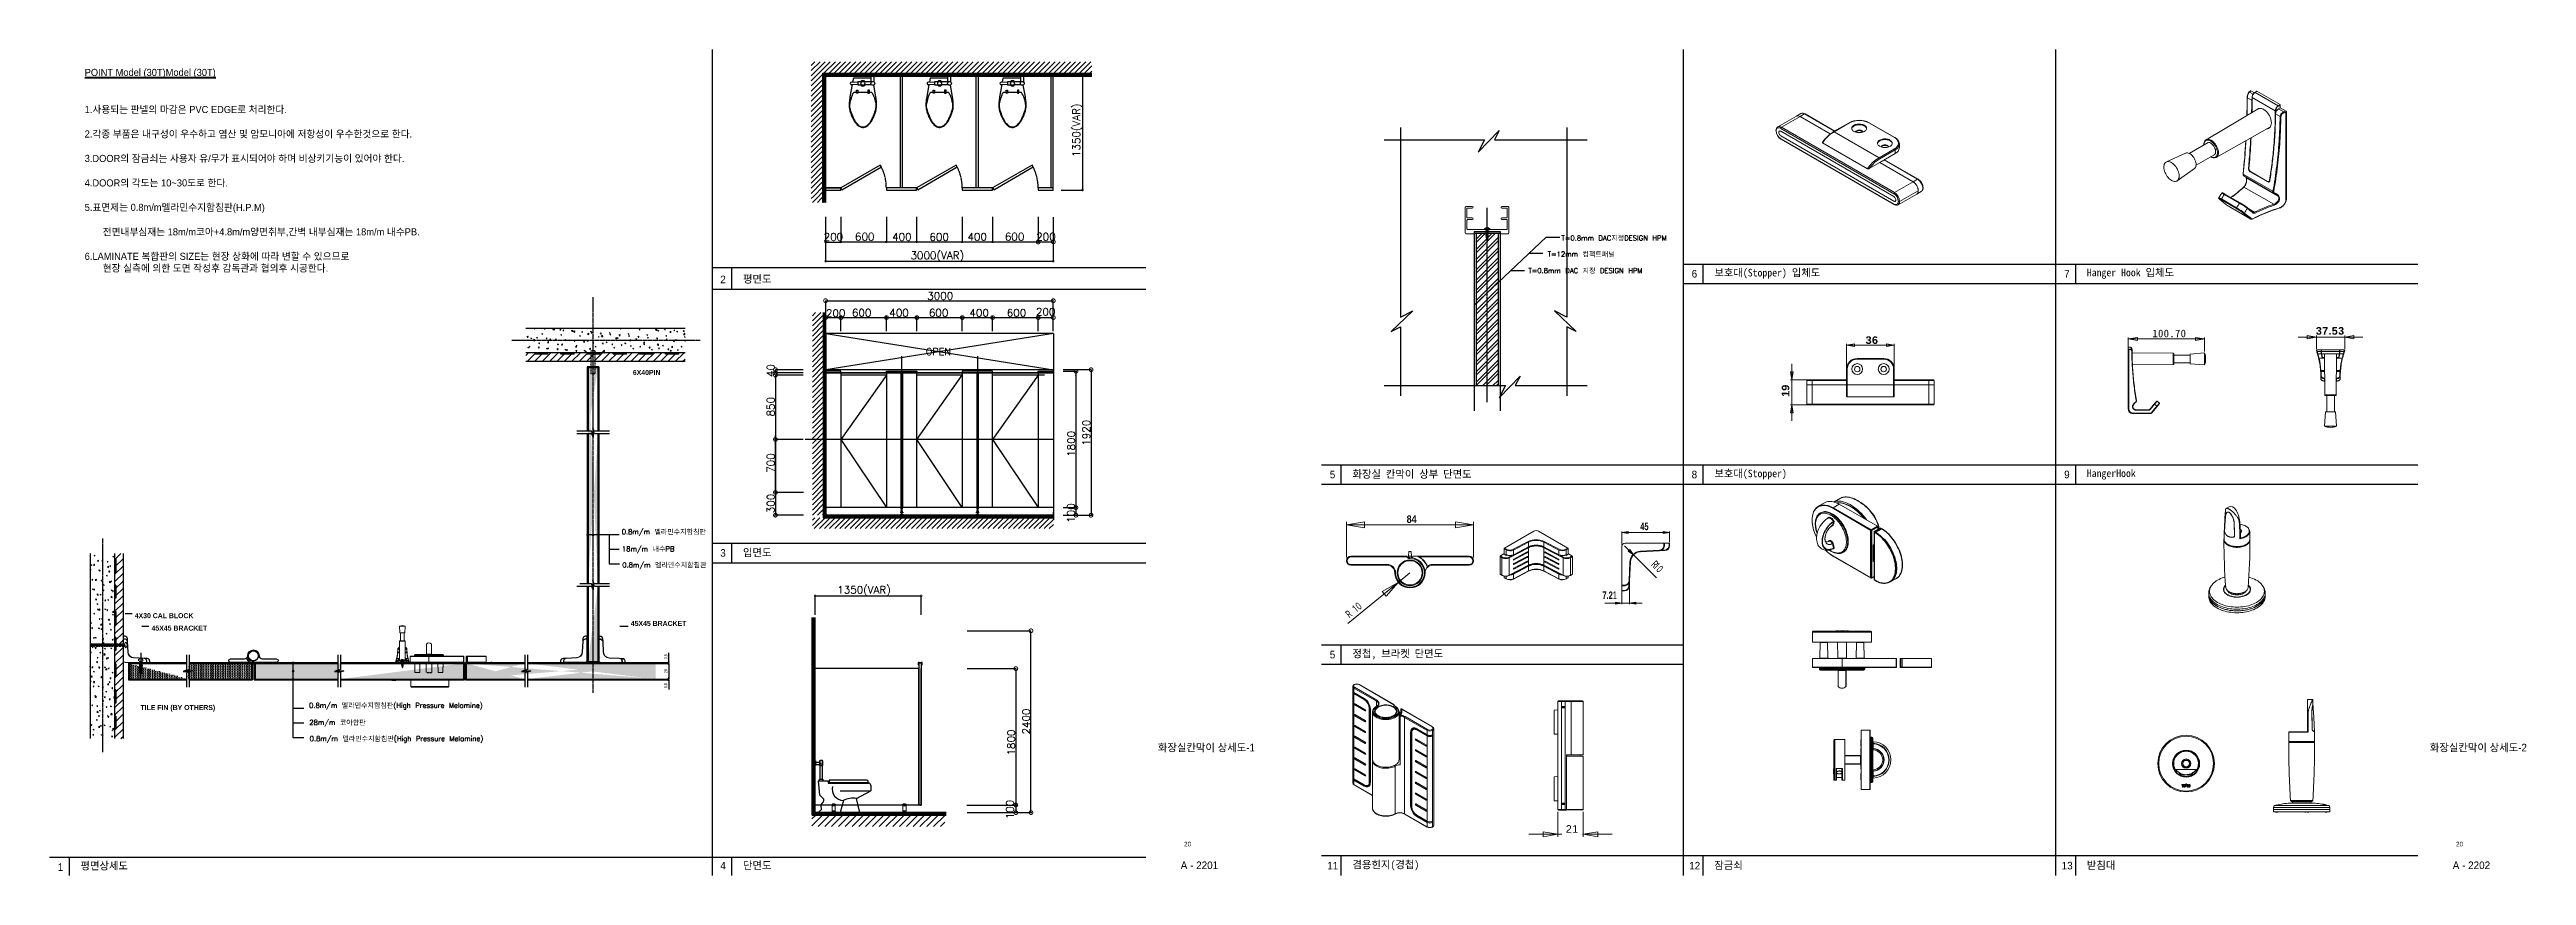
# Model space of a CAD drawing. Header units: millimetres. Extents: x 185 to 16542, y 250 to 5700.
import ezdxf
from ezdxf.enums import TextEntityAlignment as Align

# ---------------------------------------------------------------- set-up
doc = ezdxf.new("R2010")
doc.units = ezdxf.units.MM
for name, pattern in [('CEN', [35, 30, -2, 1, -2]), ('HID', [2.3, 1.5, -0.8]), ('HIDDEN', [0.375, 0.25, -0.125]), ('HIDDEN2', [0.1875, 0.125, -0.0625])]:
    doc.linetypes.add(name, pattern=pattern)
for name, color, linetype in [('1', 1, 'Continuous'), ('1CEN', 1, 'CEN'), ('2SEC', 2, 'Continuous'), ('3SEC', 3, 'Continuous'), ('3TEX', 3, 'Continuous'), ('4A.TEC FORM-TEXT', 3, 'Continuous'), ('4A.TEC TEXT 2', 3, 'Continuous'), ('4ELE', 4, 'Continuous'), ('6FIN', 6, 'Continuous'), ('6FUR', 6, 'Continuous'), ('CEN', 1, 'CEN'), ('COL', 2, 'Continuous'), ('COR', 4, 'Continuous'), ('D', 3, 'Continuous'), ('DIM', 7, 'Continuous'), ('ELEV', 8, 'Continuous'), ('ETC', 6, 'Continuous'), ('FIN', 6, 'Continuous'), ('HACTH', 3, 'Continuous'), ('HAT', 5, 'Continuous'), ('HATC', 1, 'Continuous'), ('PH-24C', 7, 'Continuous'), ('PV-24C', 7, 'Continuous'), ('SY', 1, 'Continuous')]:
    doc.layers.add(name, color=color, linetype=linetype)
doc.styles.add('1', font='')
doc.styles.add('SLDTEXTSTYLE1', font='', dxfattribs={"width": 0.75})
doc.styles.get("Standard").update_dxf_attribs({"font": 'txt.shx'})
doc.styles.add('나눔고딕', font='')
doc.styles.add('돋움', font='')
doc.styles.get('1').set_extended_font_data('Dotum')
doc.styles.get('SLDTEXTSTYLE1').set_extended_font_data('NanumGothic')
doc.styles.get('나눔고딕').set_extended_font_data('Dotum')
doc.styles.get('돋움').set_extended_font_data('Dotum')
doc.dimstyles.new('SLDDIMSTYLE0', dxfattribs={"dimtxt": 20, "dimasz": 6, "dimexe": 0, "dimexo": 0.0625, "dimgap": 9.9985, "dimtad": 1, "dimzin": 12, "dimdsep": 46, "dimtxsty": 'SLDTEXTSTYLE1', "dimblk1": 'CLOSED', "dimblk2": 'CLOSED', "dimsah": 1, "dimcen": 10, "dimadec": 0, "dimazin": 0, "dimtfac": 1, "dimtofl": 0, "dimtmove": 0, "dimatfit": 3, "dimldrblk": 'CLOSED', "dimfxl": 1, "dimtolj": 1, "dimtzin": 12, "dimarcsym": 1})
pattern_1 = [(0, (-1234.0635, 4619.9126), (16, 8), [8, -8, 0, -8, 0, -8])]
pattern_2 = [(45, (-105295.54, -43564.566), (-16.8745607, 16.8745607), [])]
pattern_3 = [(45, (7709.34, -8474.126), (-33.74912, 33.74912), [])]
pattern_4 = [(45, (7709.341, -8474.126), (-13.499649, 13.499649), []), (45, (7722.84, -8474.126), (-13.499649, 13.499649), [9.545693, -4.772847])]
pattern_5 = [(50, (7709.34, -8474.126), (27.38707, -2.396057), [2.86371, -31.50079]), (355, (7709.34, -8474.126), (-5.29791, 28.720757), [2.290966, -25.20063]), (100.451, (7711.623, -8474.326), (22.08926, 26.32457), [2.433776, -26.771535]), (46.1842, (7709.34, -8466.49), (40.75019, -6.32005), [4.29556, -47.25118]), (96.6356, (7712.737, -8467.016), (35.688, 37.19446), [3.65066, -40.1573]), (351.184, (7709.34, -8466.49), (35.68806, 37.1944), [3.43645, -37.80094]), (21, (7713.16, -8468.398), (22.79164, -15.373154), [2.86371, -31.50079]), (326, (7713.16, -8468.398), (9.290444, 27.68822), [2.290966, -25.20063]), (71.4514, (7715.059, -8469.68), (32.08202, 12.315125), [2.433776, -26.771535]), (37.5, (7709.341, -8474.126), (0.464297, 12.71081), [0, -24.895168, 0, -25.582457, 0, -25.296087]), (7.5, (7709.341, -8474.126), (10.044724, 15.059733), [0, -14.585819, 0, -24.322426, 0, -9.64115]), (327.5, (7700.826, -8474.126), (20.382775, -0.8611785), [0, -9.545693, 0, -29.782562, 0, -39.51917]), (317.5, (7697.008, -8474.126), (22.26765, 3.82226), [0, -12.4094, 0, -19.778676, 0, -28.064338])]
pattern_6 = [(45, (7558.965, -5021.541), (-13.49965, 13.49965), []), (45, (7572.465, -5021.541), (-13.49965, 13.49965), [9.545693, -4.772847])]
pattern_7 = [(50, (7558.965, -5021.541), (27.38707, -2.396057), [2.86371, -31.50079]), (355, (7558.965, -5021.54), (-5.29791, 28.72076), [2.290966, -25.20063]), (100.451, (7561.248, -5021.74), (22.08926, 26.32457), [2.433776, -26.771535]), (46.1842, (7558.965, -5013.905), (40.75019, -6.32005), [4.29556, -47.25118]), (96.6356, (7562.36, -5014.43), (35.688, 37.19446), [3.65066, -40.1573]), (351.184, (7558.965, -5013.905), (35.68806, 37.1944), [3.43645, -37.80094]), (21, (7562.784, -5015.814), (22.79164, -15.373154), [2.86371, -31.50079]), (326, (7562.784, -5015.814), (9.290444, 27.68822), [2.290966, -25.20063]), (71.4514, (7564.683, -5017.095), (32.08202, 12.315125), [2.433776, -26.771535]), (37.5, (7558.965, -5021.541), (0.464297, 12.71081), [0, -24.895168, 0, -25.582457, 0, -25.296087]), (7.5, (7558.965, -5021.541), (10.044724, 15.059733), [0, -14.58582, 0, -24.322426, 0, -9.64115]), (327.5, (7550.451, -5021.541), (20.382775, -0.861178), [0, -9.545693, 0, -29.782562, 0, -39.51917]), (317.5, (7546.632, -5021.541), (22.26765, 3.82226), [0, -12.4094, 0, -19.778676, 0, -28.064338])]

msp = doc.modelspace()

# ---------------------------------------------------------------- texts
at = {"color": 7, "linetype": 'Continuous', "lineweight": 0, "char_height": 50, "attachment_point": 1, "style": 'SLDTEXTSTYLE1'}
for s, insert, width in [('{\\fGulim|b1|i0|c0|p50;\\W1.1;\\T1.05;36}', (12177.896, 3807.495), 152.9274), ('{\\fGulimChe|b1|i0|c0|p49;\\W1.1;\\T1.05;100.70}', (14071.616, 3851.609), 218.46772), ('{\\fGulim|b1|i0|c0|p50;\\W1.1;\\T1.05;37.53}', (15151.259, 3868.673), 218.46772)]:
    msp.add_mtext(s, dxfattribs=dict(at, insert=insert, width=width))
for s, insert, rotation in [('{\\fGulim|b1|i0|c0|p50;\\Q1;\\W1.1;19}', (11624.157, 3407.83), 90), ('R', (10792.879, 2333.281, -0.3), 315), ('10', (10806.901, 2319.258, -0.3), 315), ('R', (8736.82, 1984.947), 39.2480123), ('10', (8780.698, 2020.794), 39.2480123)]:
    msp.add_mtext(s, dxfattribs=dict(at, insert=insert, rotation=rotation))
for s, insert in [('{\\fGulim|b1|i0|c0|p50;\\W0.9;84}', (9147.097, 2626.484)), ('{\\fGulim|b1|i0|c0|p50;45}', (10690.048, 2578.462, -0.3)), ('{\\fGulim|b1|i0|c0|p50;7.2\\fGulim|b0|i0|c0|p50;1}', (10439.979, 2123.984, -0.3))]:
    msp.add_mtext(s, dxfattribs=dict(at, insert=insert))
at = {"layer": '3TEX', "color": 3, "lineweight": 50, "insert": (417, 5572.8), "char_height": 50, "width": 2953.59509, "attachment_point": 1, "style": '1'}
msp.add_mtext('{\\H0.93750x;\\LPOINT Model (30T)Model (30T)}\\P{\\H0.93750x;}\\P\\pt16;{\\H0.93750x;}\\P\\pi-150,l150,t3,62;{\\H0.93750x;1.사용되는 판넬의 마감은 PVC EDGE로 처리한다.}\\P\\pt0,0;{\\H0.93750x;}\\P\\pi-150,l150,t3,62;{\\H0.93750x;2.각종 부품은 내구성이 우수하고 염산 및 암모니아에 저항성이 우수한것으로 한다.}\\P\\pt0,0;{\\H0.93750x;}\\P\\pi-150,l150,t3,62;{\\H0.93750x;3.DOOR의 잠금쇠는 사용자 유/무가 표시되어야 하며 비상키기능이 있어야 한다.}\\P\\pt0,0;{\\H0.93750x;}\\P\\pi-150,l150,t3,62;{\\H0.93750x;4.DOOR의 각도는 10~30도로 한다.}\\P\\pt0,0;{\\H0.93750x;}\\P\\pi-150,l150,t3,62;{\\H0.93750x;5.표면제는 0.8m/m멜라민수지함침판(H.P.M) }\\P\\pt0,0;{\\H0.93750x;      }\\P\\pt0,0;{\\H0.93750x;       전면내부심재는 18m/m코아+4.8m/m양면취부,간벽 내부심재는 18m/m 내수PB.}\\P\\pt0,0;{\\H0.93750x;}\\P\\pi-150,l150,t3,62;{\\H0.93750x;6.LAMINATE 복합판의 SIZE는 현장 상화에 따라 변할 수 있으므로  }\\P\\pt0,0;{\\H0.93750x;       현장 실측에 의한 도면 작성후 감독관과 협의후 시공한다. }{\\H1.87500x;       }                ', dxfattribs=at)
at = {"layer": '4A.TEC FORM-TEXT', "style": '돋움'}
for s, p in [('A - 2201', (7778.892, 291.986)), ('A - 2202', (16178.892, 291.986))]:
    msp.add_text(s, height=50, dxfattribs=at).set_placement(p, align=Align.CENTER)
at = {"layer": '4A.TEC TEXT 2', "style": '나눔고딕'}
for s, height, p in [('화장실칸막이 상세도-1', 50, (7825.07, 1068.699)), ('화장실칸막이 상세도-2', 50, (16225.07, 1068.699)), ('20', 30, (7700.495, 441.984)), ('20', 30, (16100.495, 441.984))]:
    msp.add_text(s, height=height, dxfattribs=at).set_placement(p, align=Align.CENTER)
at = {"layer": 'DIM'}
for s, p in [('T=0.8mm DAC지정DESIGN HPM', (10169.345, 4439.645)), ('T=0.8mm DAC 지정 DESIGN HPM', (9950.506, 4224.757)), ('T=12mm 컴팩트패널', (10078.311, 4333.417))]:
    msp.add_text(s, height=33, dxfattribs=at).set_placement(p)
at = {"layer": 'DIM', "color": 0}
for s, height, p in [('600', 50, (5483.68, 3938.158)), ('400', 50, (5730.943, 3938.158)), ('600', 50, (5991.841, 3938.158)), ('OPEN', 46.0553, (5972.326, 3683.531))]:
    msp.add_text(s, height=height, dxfattribs=at).set_placement(p)
at = {"layer": 'DIM', "char_height": 50, "attachment_point": 4}
for s, insert in [('{\\fGulimChe|b0|i0|c129|p2;\\C0;보호대(Stopper) 입체도}', (11179.186, 4220.562, -0.002)), ('{\\fGulimChe|b0|i0|c129|p2;\\C0;Hanger Hook 입체도}', (13639.044, 4220.562, -0.002)), ('{\\fGulim|b0|i0|c129|p2;2}', (4614.539, 4183.033)), ('{\\fGulim|b0|i0|c129|p2;평면도}', (4764.369, 4183.239)), ('{\\fGulim|b0|i0|c129|p2;6}', (11029.356, 4220.356, -0.002)), ('{\\fGulim|b0|i0|c129|p2;7}', (13489.214, 4220.356, -0.002)), ('{\\fGulim|b0|i0|c129|p2;5}', (8639.47, 2895.504)), ('{\\fGulimChe|b0|i0|c129|p2;\\C0;화장실 칸막이 상부 단면도}', (8789.3, 2895.71)), ('{\\fGulim|b0|i0|c129|p2;8}', (11029.356, 2895.504)), ('{\\fGulimChe|b0|i0|c129|p2;\\C0;보호대(Stopper)}', (11179.186, 2895.71)), ('{\\fGulim|b0|i0|c129|p2;9}', (13489.214, 2895.504, 0.002)), ('{\\fGulimChe|b0|i0|c129|p2;\\C0;HangerHook}', (13639.044, 2895.71, 0.002)), ('{\\fGulim|b0|i0|c129|p2;3}', (4614.539, 2377.917)), ('{\\fGulim|b0|i0|c129|p2;입면도}', (4764.369, 2378.123)), ('{\\fGulim|b0|i0|c129|p2;5}', (8639.47, 1706.87, 0)), ('{\\fGulim|b0|i0|c129|p2;1}', (239.47, 305.289)), ('{\\fGulim|b0|i0|c129|p2;평면상세도}', (389.3, 310.983)), ('{\\fGulim|b0|i0|c129|p2;4}', (4614.539, 314.305)), ('{\\fGulim|b0|i0|c129|p2;단면도}', (4764.369, 314.511)), ('{\\fGulim|b0|i0|c129|p2;11}', (8623, 314.305)), ('{\\fGulimChe|b0|i0|c129|p2;\\C0;겸용힌지(경첩)}', (8789.3, 314.511)), ('{\\fGulim|b0|i0|c129|p2;12}', (11012.886, 314.305)), ('{\\fGulimChe|b0|i0|c129|p2;\\C0;잠금쇠}', (11179.186, 314.511)), ('{\\fGulim|b0|i0|c129|p2;13}', (13472.744, 314.305)), ('{\\fGulimChe|b0|i0|c129|p2;\\C0;받침대}', (13639.044, 314.511))]:
    msp.add_mtext(s, dxfattribs=dict(at, insert=insert))
at = {"layer": 'DIM', "color": 0, "char_height": 50, "attachment_point": 5}
for s, insert in [('\\A1;3000', (6067.098, 4074.144)), ('\\A1;200', (5376.264, 3960.387)), ('\\A1;400', (6324.109, 3962.471)), ('\\A1;600', (6570.537, 3962.471)), ('\\A1;200', (6762.983, 3969.02))]:
    msp.add_mtext(s, dxfattribs=dict(at, insert=insert))
at = {"layer": 'DIM', "color": 0, "char_height": 50, "attachment_point": 5, "rotation": 90}
for s, insert in [('40', (4947.659, 3581.676)), ('850', (4947.445, 3342.738)), ('\\A1;1800', (6931.641, 3097.65)), ('1920', (7031.789, 3171.163)), ('700', (4947.445, 2971.23)), ('\\A1;300', (4947.949, 2704.243)), ('100', (6930.702, 2641.572))]:
    msp.add_mtext(s, dxfattribs=dict(at, insert=insert))

# ---------------------------------------------------------------- blocks, each defined once
blk = doc.blocks.new('*X2985')
at = {"color": 0}
for p, q in [((-3032, -16354), (-2961, -16283)), ((-3032, -16439), (-2932, -16339)), ((-3032, -16524), (-2932, -16424)), ((-3032, -16609), (-2932, -16509)), ((-3032, -16694), (-2932, -16594)), ((-3032, -16779), (-2932, -16679)), ((-3032, -16864), (-2932, -16764)), ((-3032, -16948), (-2932, -16848)), ((-3032, -17033), (-2932, -16933)), ((-3032, -17118), (-2932, -17018)), ((-3032, -17203), (-2932, -17103)), ((-3032, -17288), (-2932, -17188)), ((-3032, -17373), (-2932, -17273)), ((-3032, -17457), (-2932, -17357)), ((-3032, -17542), (-2932, -17442)), ((-3032, -17627), (-2932, -17527)), ((-3032, -17712), (-2932, -17612)), ((-3032, -17797), (-2932, -17697)), ((-3032, -17882), (-2932, -17782)), ((-3032, -17967), (-2932, -17867)), ((-3032, -18051), (-2932, -17951)), ((-3032, -18136), (-2932, -18036)), ((-3032, -18221), (-2932, -18121)), ((-3032, -18306), (-2932, -18206)), ((-3032, -18391), (-2932, -18291)), ((-2959, -18402), (-2932, -18376))]:
    blk.add_line(p, q, dxfattribs=at)
blk = doc.blocks.new('*X2986')
at = {"color": 0}
for p, q in [((-3312, -16472), (-3305, -16464)), ((-3304, -16473), (-3305, -16464)), ((-3304, -16414), (-3293, -16409)), ((-3304, -16414), (-3296, -16419)), ((-3296, -16419), (-3293, -16409)), ((-3274, -16416), (-3263, -16404)), ((-3274, -16416), (-3261, -16418)), ((-3267, -16305), (-3257, -16301)), ((-3267, -16305), (-3260, -16310)), ((-3261, -16418), (-3263, -16404)), ((-3260, -16310), (-3257, -16301)), ((-3226, -16369), (-3219, -16360)), ((-3226, -16369), (-3217, -16370)), ((-3217, -16370), (-3219, -16360)), ((-3214, -16474), (-3204, -16470)), ((-3207, -16479), (-3204, -16470)), ((-3178, -16365), (-3167, -16361)), ((-3178, -16365), (-3170, -16370)), ((-3170, -16370), (-3167, -16361)), ((-3118, -16378), (-3111, -16370)), ((-3118, -16378), (-3109, -16379)), ((-3114, -16441), (-3103, -16429)), ((-3114, -16441), (-3101, -16443)), ((-3109, -16379), (-3111, -16370)), ((-3101, -16443), (-3103, -16429)), ((-3088, -16426), (-3078, -16421)), ((-3088, -16426), (-3081, -16431)), ((-3081, -16431), (-3078, -16421)), ((-3052, -16317), (-3041, -16313)), ((-3052, -16317), (-3044, -16322)), ((-3044, -16322), (-3041, -16313)), ((-3312, -16472), (-3304, -16473)), ((-3292, -16585), (-3285, -16577)), ((-3292, -16585), (-3283, -16586)), ((-3287, -16691), (-3277, -16687)), ((-3287, -16691), (-3280, -16696)), ((-3283, -16586), (-3285, -16577)), ((-3280, -16696), (-3277, -16687)), ((-3271, -16698), (-3264, -16689)), ((-3271, -16698), (-3262, -16699)), ((-3262, -16699), (-3264, -16689)), ((-3254, -16587), (-3243, -16575)), ((-3254, -16587), (-3241, -16589)), ((-3251, -16583), (-3240, -16579)), ((-3251, -16583), (-3243, -16588)), ((-3241, -16589), (-3243, -16575)), ((-3243, -16588), (-3240, -16579)), ((-3234, -16758), (-3223, -16746)), ((-3221, -16760), (-3223, -16746)), ((-3214, -16474), (-3207, -16479)), ((-3205, -16482), (-3198, -16473)), ((-3205, -16482), (-3196, -16483)), ((-3196, -16483), (-3198, -16473)), ((-3198, -16752), (-3187, -16748)), ((-3198, -16752), (-3190, -16757)), ((-3190, -16757), (-3187, -16748)), ((-3184, -16595), (-3177, -16586)), ((-3184, -16595), (-3175, -16595)), ((-3175, -16595), (-3177, -16586)), ((-3163, -16707), (-3156, -16699)), ((-3163, -16707), (-3154, -16708)), ((-3161, -16643), (-3151, -16639)), ((-3161, -16643), (-3154, -16648)), ((-3154, -16708), (-3156, -16699)), ((-3154, -16648), (-3151, -16639)), ((-3125, -16534), (-3114, -16530)), ((-3125, -16534), (-3117, -16539)), ((-3117, -16539), (-3114, -16530)), ((-3097, -16491), (-3090, -16483)), ((-3097, -16491), (-3088, -16492)), ((-3094, -16612), (-3083, -16600)), ((-3094, -16612), (-3081, -16614)), ((-3088, -16492), (-3090, -16483)), ((-3081, -16614), (-3083, -16600)), ((-3077, -16604), (-3069, -16595)), ((-3077, -16604), (-3068, -16605)), ((-3072, -16703), (-3061, -16699)), ((-3072, -16703), (-3064, -16708)), ((-3068, -16605), (-3069, -16595)), ((-3064, -16708), (-3061, -16699)), ((-3056, -16717), (-3049, -16708)), ((-3056, -16717), (-3047, -16718)), ((-3047, -16718), (-3049, -16708)), ((-3035, -16595), (-3032, -16594)), ((-3035, -16595), (-3032, -16597)), ((-3312, -17023), (-3309, -17018)), ((-3312, -17027), (-3307, -17028)), ((-3307, -17028), (-3309, -17018)), ((-3271, -16969), (-3260, -16965)), ((-3271, -16969), (-3263, -16974)), ((-3263, -16974), (-3260, -16965)), ((-3250, -16811), (-3243, -16802)), ((-3250, -16811), (-3241, -16812)), ((-3241, -16812), (-3243, -16802)), ((-3234, -16758), (-3221, -16760)), ((-3234, -16861), (-3224, -16857)), ((-3234, -16861), (-3227, -16866)), ((-3229, -16924), (-3222, -16915)), ((-3229, -16924), (-3220, -16924)), ((-3227, -16866), (-3224, -16857)), ((-3220, -16924), (-3222, -16915)), ((-3215, -16929), (-3203, -16917)), ((-3215, -16929), (-3201, -16931)), ((-3209, -17037), (-3201, -17028)), ((-3209, -17037), (-3200, -17037)), ((-3201, -16931), (-3203, -16917)), ((-3200, -17037), (-3201, -17028)), ((-3181, -17030), (-3171, -17026)), ((-3181, -17030), (-3174, -17035)), ((-3174, -17035), (-3171, -17026)), ((-3145, -16921), (-3134, -16917)), ((-3145, -16921), (-3137, -16926)), ((-3143, -16820), (-3135, -16812)), ((-3143, -16820), (-3134, -16821)), ((-3137, -16926), (-3134, -16917)), ((-3134, -16821), (-3135, -16812)), ((-3122, -16933), (-3115, -16924)), ((-3122, -16933), (-3113, -16934)), ((-3113, -16934), (-3115, -16924)), ((-3108, -16812), (-3098, -16808)), ((-3108, -16812), (-3101, -16817)), ((-3101, -16817), (-3098, -16808)), ((-3101, -17046), (-3094, -17037)), ((-3092, -17047), (-3094, -17037)), ((-3074, -16783), (-3063, -16771)), ((-3074, -16783), (-3061, -16785)), ((-3061, -16785), (-3063, -16771)), ((-3055, -16954), (-3043, -16942)), ((-3055, -16954), (-3041, -16956)), ((-3055, -16981), (-3045, -16977)), ((-3055, -16981), (-3048, -16986)), ((-3048, -16986), (-3045, -16977)), ((-3041, -16956), (-3043, -16942)), ((-3035, -16830), (-3032, -16827)), ((-3035, -16830), (-3032, -16830)), ((-3307, -17078), (-3297, -17074)), ((-3307, -17078), (-3300, -17083)), ((-3300, -17083), (-3297, -17074)), ((-3295, -17140), (-3288, -17131)), ((-3295, -17140), (-3286, -17141)), ((-3286, -17141), (-3288, -17131)), ((-3275, -17253), (-3267, -17244)), ((-3275, -17253), (-3266, -17254)), ((-3266, -17254), (-3267, -17244)), ((-3254, -17247), (-3244, -17243)), ((-3254, -17247), (-3247, -17252)), ((-3247, -17252), (-3244, -17243)), ((-3218, -17139), (-3207, -17135)), ((-3218, -17139), (-3210, -17144)), ((-3210, -17144), (-3207, -17135)), ((-3195, -17100), (-3183, -17088)), ((-3195, -17100), (-3181, -17102)), ((-3188, -17149), (-3181, -17141)), ((-3188, -17149), (-3179, -17150)), ((-3181, -17102), (-3183, -17088)), ((-3179, -17150), (-3181, -17141)), ((-3175, -17271), (-3163, -17259)), ((-3175, -17271), (-3161, -17273)), ((-3167, -17262), (-3160, -17254)), ((-3167, -17262), (-3158, -17263)), ((-3165, -17308), (-3154, -17304)), ((-3165, -17308), (-3157, -17313)), ((-3162, -17273), (-3163, -17259)), ((-3158, -17263), (-3160, -17254)), ((-3157, -17313), (-3154, -17304)), ((-3128, -17199), (-3118, -17195)), ((-3128, -17199), (-3121, -17204)), ((-3121, -17204), (-3118, -17195)), ((-3101, -17046), (-3092, -17047)), ((-3092, -17090), (-3081, -17086)), ((-3092, -17090), (-3084, -17095)), ((-3084, -17095), (-3081, -17086)), ((-3080, -17159), (-3073, -17150)), ((-3080, -17159), (-3071, -17160)), ((-3071, -17160), (-3073, -17150)), ((-3059, -17272), (-3052, -17263)), ((-3059, -17272), (-3050, -17272)), ((-3050, -17272), (-3052, -17263)), ((-3039, -17259), (-3032, -17257)), ((-3039, -17259), (-3032, -17264)), ((-3035, -17125), (-3032, -17123)), ((-3035, -17125), (-3032, -17125)), ((-3312, -17414), (-3303, -17405)), ((-3312, -17417), (-3302, -17419)), ((-3311, -17583), (-3312, -17573)), ((-3312, -17582), (-3311, -17583)), ((-3302, -17419), (-3303, -17405)), ((-3295, -17588), (-3283, -17576)), ((-3295, -17588), (-3282, -17590)), ((-3291, -17356), (-3280, -17352)), ((-3291, -17356), (-3283, -17361)), ((-3283, -17361), (-3280, -17352)), ((-3282, -17590), (-3283, -17576)), ((-3254, -17366), (-3246, -17357)), ((-3254, -17366), (-3245, -17366)), ((-3245, -17366), (-3246, -17357)), ((-3238, -17525), (-3227, -17521)), ((-3238, -17525), (-3230, -17530)), ((-3233, -17478), (-3226, -17470)), ((-3233, -17478), (-3224, -17479)), ((-3230, -17530), (-3227, -17521)), ((-3224, -17479), (-3226, -17470)), ((-3212, -17591), (-3205, -17583)), ((-3212, -17591), (-3203, -17592)), ((-3203, -17592), (-3205, -17583)), ((-3201, -17416), (-3191, -17412)), ((-3201, -17416), (-3194, -17422)), ((-3194, -17422), (-3191, -17412)), ((-3155, -17442), (-3143, -17430)), ((-3155, -17442), (-3142, -17444)), ((-3148, -17586), (-3138, -17582)), ((-3148, -17586), (-3141, -17591)), ((-3146, -17375), (-3139, -17366)), ((-3146, -17375), (-3137, -17376)), ((-3142, -17444), (-3143, -17430)), ((-3141, -17591), (-3138, -17582)), ((-3137, -17376), (-3139, -17366)), ((-3135, -17613), (-3123, -17601)), ((-3125, -17488), (-3118, -17479)), ((-3125, -17488), (-3116, -17489)), ((-3122, -17615), (-3123, -17601)), ((-3116, -17489), (-3118, -17479)), ((-3112, -17477), (-3101, -17473)), ((-3112, -17477), (-3104, -17482)), ((-3104, -17482), (-3101, -17473)), ((-3104, -17601), (-3097, -17592)), ((-3104, -17601), (-3096, -17601)), ((-3096, -17601), (-3097, -17592)), ((-3075, -17368), (-3065, -17364)), ((-3075, -17368), (-3068, -17373)), ((-3068, -17373), (-3065, -17364)), ((-3039, -17384), (-3032, -17377)), ((-3039, -17384), (-3032, -17385)), ((-3311, -17743), (-3300, -17739)), ((-3311, -17743), (-3303, -17748)), ((-3303, -17748), (-3300, -17739)), ((-3299, -17695), (-3292, -17686)), ((-3299, -17695), (-3290, -17695)), ((-3290, -17695), (-3292, -17686)), ((-3278, -17808), (-3271, -17799)), ((-3278, -17808), (-3269, -17808)), ((-3275, -17759), (-3264, -17747)), ((-3275, -17759), (-3262, -17761)), ((-3274, -17634), (-3264, -17630)), ((-3274, -17634), (-3267, -17639)), ((-3269, -17808), (-3271, -17799)), ((-3267, -17639), (-3264, -17630)), ((-3262, -17761), (-3264, -17747)), ((-3221, -17803), (-3211, -17799)), ((-3221, -17803), (-3214, -17808)), ((-3214, -17808), (-3211, -17799)), ((-3191, -17704), (-3184, -17695)), ((-3191, -17704), (-3182, -17705)), ((-3185, -17694), (-3174, -17690)), ((-3185, -17694), (-3177, -17699)), ((-3182, -17705), (-3184, -17695)), ((-3177, -17699), (-3174, -17690)), ((-3170, -17817), (-3163, -17808)), ((-3170, -17817), (-3161, -17818)), ((-3162, -17818), (-3163, -17808)), ((-3135, -17613), (-3122, -17615)), ((-3132, -17864), (-3121, -17860)), ((-3132, -17864), (-3124, -17869)), ((-3124, -17869), (-3121, -17860)), ((-3115, -17784), (-3103, -17772)), ((-3115, -17784), (-3102, -17786)), ((-3102, -17786), (-3104, -17772)), ((-3095, -17755), (-3085, -17751)), ((-3095, -17755), (-3088, -17760)), ((-3088, -17760), (-3085, -17751)), ((-3084, -17713), (-3076, -17705)), ((-3084, -17713), (-3075, -17714)), ((-3075, -17714), (-3076, -17705)), ((-3063, -17826), (-3056, -17818)), ((-3063, -17826), (-3054, -17827)), ((-3059, -17646), (-3048, -17642)), ((-3059, -17646), (-3051, -17651)), ((-3054, -17827), (-3056, -17818)), ((-3051, -17651), (-3048, -17642)), ((-3294, -18021), (-3284, -18017)), ((-3294, -18021), (-3287, -18026)), ((-3287, -18026), (-3284, -18017)), ((-3258, -17912), (-3247, -17908)), ((-3258, -17912), (-3250, -17917)), ((-3257, -17920), (-3250, -17912)), ((-3257, -17920), (-3248, -17921)), ((-3255, -17930), (-3244, -17918)), ((-3255, -17930), (-3242, -17932)), ((-3250, -17917), (-3247, -17908)), ((-3248, -17921), (-3250, -17912)), ((-3242, -17932), (-3244, -17918)), ((-3236, -18033), (-3229, -18025)), ((-3236, -18033), (-3227, -18034)), ((-3235, -18101), (-3224, -18089)), ((-3235, -18101), (-3222, -18103)), ((-3227, -18034), (-3229, -18025)), ((-3222, -18103), (-3224, -18089)), ((-3216, -18146), (-3208, -18137)), ((-3216, -18146), (-3207, -18147)), ((-3207, -18147), (-3208, -18137)), ((-3205, -18081), (-3194, -18077)), ((-3205, -18081), (-3197, -18086)), ((-3197, -18086), (-3194, -18077)), ((-3168, -17972), (-3158, -17968)), ((-3168, -17972), (-3161, -17977)), ((-3161, -17977), (-3158, -17968)), ((-3150, -17930), (-3142, -17921)), ((-3150, -17930), (-3141, -17931)), ((-3141, -17931), (-3142, -17921)), ((-3129, -18043), (-3122, -18034)), ((-3129, -18043), (-3120, -18043)), ((-3120, -18043), (-3122, -18034)), ((-3115, -18142), (-3105, -18137)), ((-3115, -18142), (-3108, -18147)), ((-3108, -18147), (-3105, -18137)), ((-3108, -18155), (-3101, -18147)), ((-3108, -18155), (-3099, -18156)), ((-3099, -18156), (-3101, -18147)), ((-3095, -17955), (-3084, -17943)), ((-3095, -17955), (-3082, -17957)), ((-3082, -17957), (-3084, -17943)), ((-3079, -18033), (-3068, -18029)), ((-3079, -18033), (-3071, -18038)), ((-3075, -18126), (-3064, -18113)), ((-3075, -18126), (-3062, -18128)), ((-3071, -18038), (-3068, -18029)), ((-3062, -18128), (-3064, -18113)), ((-3042, -17924), (-3032, -17920)), ((-3042, -17924), (-3035, -17929)), ((-3042, -17939), (-3035, -17931)), ((-3042, -17939), (-3033, -17940)), ((-3035, -17929), (-3032, -17923)), ((-3033, -17940), (-3035, -17931)), ((-3302, -18249), (-3295, -18241)), ((-3302, -18249), (-3293, -18250)), ((-3293, -18250), (-3295, -18241)), ((-3282, -18362), (-3274, -18354)), ((-3282, -18362), (-3273, -18363)), ((-3278, -18299), (-3267, -18295)), ((-3278, -18299), (-3270, -18304)), ((-3273, -18363), (-3274, -18354)), ((-3270, -18304), (-3267, -18295)), ((-3241, -18190), (-3231, -18186)), ((-3241, -18190), (-3234, -18195)), ((-3234, -18195), (-3231, -18186)), ((-3216, -18272), (-3204, -18260)), ((-3216, -18272), (-3202, -18274)), ((-3202, -18274), (-3204, -18260)), ((-3195, -18259), (-3188, -18250)), ((-3195, -18259), (-3186, -18260)), ((-3186, -18260), (-3188, -18250)), ((-3188, -18359), (-3178, -18355)), ((-3188, -18359), (-3181, -18364)), ((-3181, -18364), (-3178, -18355)), ((-3174, -18372), (-3167, -18363)), ((-3174, -18372), (-3165, -18372)), ((-3165, -18372), (-3167, -18363)), ((-3152, -18250), (-3141, -18246)), ((-3152, -18250), (-3144, -18255)), ((-3144, -18255), (-3141, -18246)), ((-3087, -18268), (-3080, -18260)), ((-3087, -18268), (-3078, -18269)), ((-3078, -18269), (-3080, -18260)), ((-3066, -18381), (-3059, -18372)), ((-3066, -18381), (-3057, -18382)), ((-3062, -18311), (-3052, -18307)), ((-3062, -18311), (-3055, -18316)), ((-3057, -18382), (-3059, -18372)), ((-3056, -18297), (-3044, -18284)), ((-3056, -18297), (-3042, -18299)), ((-3055, -18316), (-3052, -18307)), ((-3042, -18299), (-3044, -18284))]:
    blk.add_line(p, q, dxfattribs=at)
blk = doc.blocks.new('*X2987')
at = {"color": 0}
for p, q in [((1699, -13803), (1706, -13794)), ((1699, -13803), (1708, -13803)), ((1708, -13803), (1706, -13794)), ((1720, -13915), (1727, -13907)), ((1729, -13916), (1727, -13907)), ((1741, -13814), (1751, -13810)), ((1741, -13814), (1748, -13819)), ((1748, -13819), (1751, -13810)), ((1771, -13841), (1783, -13829)), ((1771, -13841), (1784, -13843)), ((1777, -13705), (1779, -13704)), ((1777, -13705), (1785, -13710)), ((1784, -13843), (1783, -13829)), ((1785, -13710), (1787, -13704)), ((1807, -13812), (1814, -13803)), ((1807, -13812), (1816, -13813)), ((1816, -13813), (1814, -13803)), ((1830, -13874), (1841, -13870)), ((1830, -13874), (1838, -13879)), ((1838, -13879), (1841, -13870)), ((1867, -13765), (1877, -13761)), ((1867, -13765), (1874, -13770)), ((1874, -13770), (1877, -13761)), ((1894, -13709), (1897, -13704)), ((1894, -13709), (1903, -13709)), ((1903, -13709), (1902, -13704)), ((1914, -13821), (1922, -13813)), ((1914, -13821), (1923, -13822)), ((1923, -13822), (1922, -13813)), ((1931, -13866), (1943, -13854)), ((1931, -13866), (1944, -13868)), ((1944, -13868), (1943, -13854)), ((1956, -13826), (1967, -13822)), ((1956, -13826), (1964, -13831)), ((1964, -13831), (1967, -13822)), ((1993, -13717), (2003, -13713)), ((1993, -13717), (2000, -13722)), ((2000, -13722), (2003, -13713)), ((2001, -13718), (2008, -13709)), ((2001, -13718), (2010, -13719)), ((2010, -13719), (2008, -13709)), ((2022, -13831), (2029, -13822)), ((2022, -13831), (2031, -13832)), ((2031, -13832), (2029, -13822)), ((2046, -13886), (2056, -13882)), ((2046, -13886), (2053, -13891)), ((2053, -13891), (2056, -13882)), ((2071, -13720), (2083, -13708)), ((2071, -13720), (2085, -13722)), ((2082, -13777), (2093, -13773)), ((2082, -13777), (2090, -13782)), ((2085, -13722), (2083, -13708)), ((2090, -13782), (2093, -13773)), ((2091, -13891), (2103, -13879)), ((2091, -13891), (2104, -13893)), ((2104, -13893), (2103, -13879)), ((2109, -13727), (2116, -13719)), ((2109, -13727), (2118, -13728)), ((2118, -13728), (2116, -13719)), ((2130, -13840), (2137, -13832)), ((2130, -13840), (2139, -13841)), ((2139, -13841), (2137, -13832)), ((2172, -13838), (2182, -13834)), ((2172, -13838), (2179, -13843)), ((2179, -13843), (2182, -13834)), ((2208, -13729), (2219, -13725)), ((2208, -13729), (2216, -13734)), ((2216, -13734), (2219, -13725)), ((2216, -13737), (2224, -13728)), ((2216, -13737), (2225, -13738)), ((2225, -13738), (2224, -13728)), ((2231, -13745), (2243, -13733)), ((2231, -13745), (2245, -13747)), ((2237, -13850), (2244, -13841)), ((2237, -13850), (2246, -13851)), ((2245, -13747), (2243, -13733)), ((2246, -13851), (2244, -13841)), ((2251, -13916), (2263, -13904)), ((2262, -13898), (2272, -13894)), ((2262, -13898), (2269, -13903)), ((2265, -13918), (2263, -13904)), ((2269, -13903), (2272, -13894)), ((2298, -13789), (2309, -13785)), ((2298, -13789), (2305, -13794)), ((2305, -13794), (2309, -13785)), ((2324, -13746), (2331, -13738)), ((2324, -13746), (2333, -13747)), ((2333, -13747), (2331, -13738)), ((2345, -13859), (2352, -13851)), ((2345, -13859), (2354, -13860)), ((2354, -13860), (2352, -13851)), ((2388, -13850), (2398, -13846)), ((2388, -13850), (2395, -13855)), ((2391, -13770), (2403, -13758)), ((2391, -13770), (2405, -13772)), ((2395, -13855), (2398, -13846)), ((2405, -13772), (2403, -13758)), ((2424, -13741), (2435, -13737)), ((2424, -13741), (2432, -13746)), ((2432, -13746), (2435, -13737)), ((2432, -13756), (2439, -13747)), ((2432, -13756), (2441, -13756)), ((2441, -13756), (2439, -13747)), ((2452, -13869), (2460, -13860)), ((2452, -13869), (2461, -13869)), ((2461, -13869), (2460, -13860)), ((2477, -13910), (2488, -13906)), ((2477, -13910), (2485, -13915)), ((2485, -13915), (2488, -13906)), ((2514, -13801), (2524, -13797)), ((2514, -13801), (2521, -13806)), ((2521, -13806), (2524, -13797)), ((2539, -13765), (2546, -13756)), ((2539, -13765), (2548, -13766)), ((2548, -13766), (2546, -13756)), ((2551, -13795), (2563, -13782)), ((2551, -13795), (2565, -13797)), ((2560, -13878), (2567, -13869)), ((2560, -13878), (2569, -13879)), ((2565, -13797), (2563, -13782)), ((2569, -13879), (2567, -13869)), ((2603, -13862), (2614, -13858)), ((2603, -13862), (2611, -13867)), ((2611, -13867), (2614, -13858)), ((2640, -13753), (2650, -13749)), ((2640, -13753), (2647, -13758)), ((2647, -13758), (2650, -13749)), ((2647, -13775), (2654, -13766)), ((2647, -13775), (2656, -13775)), ((2656, -13775), (2654, -13766)), ((2668, -13887), (2675, -13879)), ((2668, -13887), (2677, -13888)), ((2677, -13888), (2675, -13879)), ((2712, -13819), (2723, -13807)), ((2712, -13819), (2725, -13822)), ((2725, -13822), (2723, -13807)), ((2729, -13813), (2740, -13809)), ((2729, -13813), (2737, -13818)), ((2737, -13818), (2740, -13809)), ((2754, -13784), (2762, -13775)), ((2754, -13784), (2763, -13785)), ((2763, -13785), (2762, -13775)), ((2766, -13705), (2767, -13704)), ((2766, -13705), (2773, -13710)), ((2773, -13710), (2775, -13704)), ((2775, -13897), (2782, -13888)), ((2775, -13897), (2784, -13898)), ((2784, -13898), (2782, -13888)), ((2819, -13874), (2829, -13870)), ((2819, -13874), (2826, -13879)), ((2826, -13879), (2829, -13870)), ((2855, -13765), (2866, -13761)), ((2855, -13765), (2863, -13770)), ((2862, -13793), (2869, -13785)), ((2862, -13793), (2871, -13794)), ((2863, -13770), (2866, -13761)), ((2871, -13794), (2869, -13785)), ((2872, -13844), (2883, -13832)), ((2872, -13844), (2885, -13846)), ((2885, -13846), (2883, -13832)), ((2883, -13906), (2890, -13898)), ((2883, -13906), (2892, -13907)), ((2892, -13907), (2890, -13898)), ((2945, -13825), (2955, -13821)), ((2945, -13825), (2952, -13830)), ((2952, -13830), (2955, -13821)), ((2970, -13803), (2977, -13794)), ((2970, -13803), (2978, -13804)), ((2978, -13804), (2977, -13794)), ((2981, -13717), (2992, -13713)), ((2981, -13717), (2989, -13722)), ((2989, -13722), (2992, -13713)), ((2990, -13916), (2998, -13907)), ((2999, -13916), (2998, -13907)), ((3032, -13869), (3043, -13857)), ((3032, -13869), (3045, -13871)), ((3034, -13886), (3045, -13882)), ((3034, -13886), (3042, -13891)), ((3042, -13891), (3045, -13882)), ((3045, -13871), (3043, -13857)), ((3071, -13777), (3081, -13773)), ((3071, -13777), (3078, -13782)), ((3077, -13812), (3084, -13804)), ((3077, -13812), (3086, -13813)), ((3078, -13782), (3081, -13773)), ((3086, -13813), (3084, -13804)), ((3160, -13837), (3171, -13833)), ((3160, -13837), (3168, -13842)), ((3164, -13709), (3168, -13704)), ((3164, -13709), (3173, -13710)), ((3168, -13842), (3171, -13833)), ((3173, -13710), (3172, -13704)), ((3172, -13723), (3184, -13711)), ((3172, -13723), (3185, -13725)), ((3185, -13725), (3184, -13711)), ((3185, -13822), (3192, -13813)), ((3185, -13822), (3194, -13822)), ((3194, -13822), (3192, -13813)), ((3192, -13894), (3203, -13882)), ((3192, -13894), (3205, -13896)), ((3197, -13729), (3207, -13725)), ((3197, -13729), (3204, -13734)), ((3205, -13896), (3203, -13882)), ((3204, -13734), (3207, -13725)), ((3250, -13898), (3260, -13894)), ((3250, -13898), (3257, -13903)), ((3257, -13903), (3260, -13894)), ((3271, -13718), (3279, -13710)), ((3271, -13718), (3280, -13719)), ((3280, -13719), (3279, -13710)), ((3286, -13789), (3297, -13785)), ((3286, -13789), (3294, -13794)), ((3292, -13831), (3300, -13822)), ((3292, -13831), (3301, -13832)), ((3294, -13794), (3297, -13785)), ((3301, -13832), (3299, -13822)), ((3332, -13748), (3344, -13736)), ((3332, -13748), (3345, -13750)), ((3345, -13750), (3344, -13736)), ((3352, -13919), (3364, -13907)), ((3365, -13921), (3364, -13907)), ((3376, -13849), (3386, -13845)), ((3376, -13849), (3383, -13854)), ((3379, -13728), (3386, -13719)), ((3379, -13728), (3388, -13728)), ((3383, -13854), (3386, -13845)), ((3388, -13728), (3386, -13719)), ((3400, -13840), (3407, -13832)), ((3400, -13840), (3409, -13841)), ((3409, -13841), (3407, -13832)), ((3412, -13741), (3423, -13737)), ((3412, -13741), (3420, -13746)), ((3420, -13746), (3423, -13737)), ((3465, -13910), (3476, -13906)), ((3465, -13910), (3473, -13915)), ((3473, -13915), (3476, -13906)), ((3487, -13737), (3494, -13728)), ((3487, -13737), (3496, -13738)), ((3492, -13773), (3504, -13760)), ((3492, -13773), (3505, -13775)), ((3496, -13738), (3494, -13728)), ((3502, -13801), (3509, -13798)), ((3502, -13801), (3509, -13806)), ((3505, -13775), (3504, -13760)), ((3507, -13850), (3509, -13848)), ((3507, -13850), (3509, -13850)), ((1704, -13922), (1715, -13918)), ((1704, -13922), (1712, -13927)), ((1712, -13927), (1715, -13918)), ((1720, -13915), (1729, -13916)), ((1794, -13983), (1804, -13979)), ((1794, -13983), (1796, -13984)), ((1803, -13984), (1804, -13979)), ((1828, -13925), (1835, -13916)), ((1828, -13925), (1837, -13926)), ((1837, -13926), (1835, -13916)), ((1920, -13934), (1930, -13930)), ((1920, -13934), (1927, -13939)), ((1927, -13939), (1930, -13930)), ((1935, -13934), (1942, -13926)), ((1935, -13934), (1944, -13935)), ((1944, -13935), (1942, -13926)), ((2043, -13944), (2050, -13935)), ((2043, -13944), (2052, -13945)), ((2052, -13945), (2050, -13935)), ((2135, -13946), (2146, -13942)), ((2135, -13946), (2143, -13952)), ((2143, -13952), (2146, -13942)), ((2150, -13953), (2158, -13945)), ((2150, -13953), (2159, -13954)), ((2159, -13954), (2158, -13945)), ((2251, -13916), (2265, -13918)), ((2258, -13963), (2265, -13954)), ((2258, -13963), (2267, -13963)), ((2267, -13963), (2265, -13954)), ((2351, -13958), (2362, -13954)), ((2351, -13958), (2359, -13964)), ((2359, -13964), (2362, -13954)), ((2366, -13972), (2373, -13963)), ((2366, -13972), (2375, -13973)), ((2375, -13973), (2373, -13963)), ((2411, -13941), (2423, -13929)), ((2411, -13941), (2425, -13943)), ((2425, -13943), (2423, -13929)), ((2473, -13981), (2480, -13973)), ((2473, -13981), (2482, -13982)), ((2482, -13982), (2480, -13973)), ((2567, -13970), (2577, -13966)), ((2567, -13970), (2574, -13976)), ((2571, -13966), (2583, -13953)), ((2571, -13966), (2585, -13968)), ((2574, -13976), (2577, -13966)), ((2585, -13968), (2583, -13953)), ((2586, -13984), (2588, -13982)), ((2588, -13984), (2588, -13982)), ((2693, -13922), (2703, -13918)), ((2693, -13922), (2700, -13927)), ((2700, -13927), (2703, -13918)), ((2738, -13984), (2743, -13978)), ((2744, -13984), (2743, -13978)), ((2782, -13983), (2793, -13978)), ((2782, -13983), (2785, -13984)), ((2791, -13984), (2793, -13978)), ((2908, -13934), (2919, -13930)), ((2908, -13934), (2916, -13939)), ((2916, -13939), (2919, -13930)), ((2990, -13916), (2999, -13916)), ((3098, -13925), (3105, -13916)), ((3098, -13925), (3107, -13926)), ((3107, -13926), (3105, -13916)), ((3124, -13946), (3134, -13942)), ((3124, -13946), (3131, -13951)), ((3131, -13951), (3134, -13942)), ((3205, -13934), (3213, -13926)), ((3205, -13934), (3214, -13935)), ((3214, -13935), (3213, -13926)), ((3313, -13944), (3320, -13935)), ((3313, -13944), (3322, -13945)), ((3322, -13945), (3320, -13935)), ((3339, -13958), (3350, -13954)), ((3339, -13958), (3347, -13963)), ((3347, -13963), (3350, -13954)), ((3352, -13919), (3365, -13921)), ((3421, -13953), (3428, -13945)), ((3421, -13953), (3430, -13954)), ((3430, -13954), (3428, -13945))]:
    blk.add_line(p, q, dxfattribs=at)
blk = doc.blocks.new('*X2988')
at = {"color": 0}
for p, q in [((1682, -14016), (1714, -13984)), ((1699, -14084), (1799, -13984)), ((1783, -14084), (1883, -13984)), ((1868, -14084), (1968, -13984)), ((1953, -14084), (2053, -13984)), ((2038, -14084), (2138, -13984)), ((2123, -14084), (2223, -13984)), ((2208, -14084), (2308, -13984)), ((2293, -14084), (2393, -13984)), ((2377, -14084), (2477, -13984)), ((2462, -14084), (2562, -13984)), ((2547, -14084), (2647, -13984)), ((2632, -14084), (2732, -13984)), ((2717, -14084), (2817, -13984)), ((2802, -14084), (2902, -13984)), ((2886, -14084), (2986, -13984)), ((2971, -14084), (3071, -13984)), ((3056, -14084), (3156, -13984)), ((3141, -14084), (3241, -13984)), ((3226, -14084), (3326, -13984)), ((3311, -14084), (3411, -13984)), ((3396, -14084), (3496, -13984)), ((3480, -14084), (3509, -14056))]:
    blk.add_line(p, q, dxfattribs=at)
blk = doc.blocks.new('NASA')
at = {"color": 3, "ltscale": 0.2}
for p, q in [((352949, 11676), (352810, 11676)), ((352810, 11674), (352810, 11667)), ((352945, 11663), (352814, 11663)), ((352854, 11658), (352843, 11653)), ((352843, 11653), (352854, 11644)), ((352854, 11638), (352843, 11633)), ((352843, 11633), (352854, 11624)), ((352854, 11616), (352843, 11611)), ((352843, 11611), (352854, 11602)), ((352854, 11595), (352843, 11590)), ((352843, 11590), (352854, 11581)), ((352854, 11574), (352843, 11569)), ((352843, 11569), (352854, 11560)), ((352854, 11554), (352843, 11549)), ((352843, 11549), (352854, 11540)), ((352854, 11532), (352843, 11527)), ((352843, 11527), (352854, 11518)), ((352854, 11510), (352843, 11505)), ((352843, 11505), (352912, 11493)), ((352843, 11505), (352854, 11496)), ((352843, 11505), (352912, 11493)), ((352854, 11488), (352843, 11483)), ((352843, 11483), (352854, 11474)), ((352854, 11467), (352843, 11461)), ((352843, 11461), (352854, 11453)), ((352854, 11663), (352854, 11658)), ((352854, 11644), (352854, 11638)), ((352854, 11624), (352854, 11616)), ((352854, 11602), (352854, 11595)), ((352854, 11581), (352854, 11574)), ((352854, 11560), (352854, 11554)), ((352854, 11540), (352854, 11532)), ((352854, 11518), (352854, 11510)), ((352854, 11496), (352854, 11488)), ((352854, 11474), (352854, 11467)), ((352854, 11453), (352875, 11366)), ((352875, 11366), (352883, 11366)), ((352902, 11444), (352883, 11366)), ((352902, 11663), (352902, 11650)), ((352902, 11650), (352912, 11641)), ((352912, 11641), (352902, 11636)), ((352902, 11636), (352902, 11630)), ((352902, 11630), (352912, 11621)), ((352912, 11621), (352902, 11616)), ((352902, 11616), (352902, 11608)), ((352902, 11608), (352912, 11599)), ((352912, 11599), (352902, 11594)), ((352902, 11594), (352902, 11586)), ((352902, 11586), (352912, 11578)), ((352912, 11578), (352902, 11572)), ((352902, 11572), (352902, 11566)), ((352902, 11566), (352912, 11557)), ((352912, 11557), (352902, 11552)), ((352902, 11552), (352902, 11545)), ((352902, 11545), (352912, 11537)), ((352912, 11537), (352902, 11531)), ((352902, 11531), (352902, 11524)), ((352902, 11524), (352912, 11515)), ((352912, 11515), (352902, 11510)), ((352902, 11510), (352902, 11502)), ((352902, 11502), (352912, 11493)), ((352912, 11493), (352902, 11488)), ((352902, 11488), (352902, 11480)), ((352902, 11480), (352912, 11471)), ((352912, 11471), (352902, 11466)), ((352902, 11466), (352902, 11458)), ((352902, 11458), (352912, 11449)), ((352912, 11449), (352902, 11444)), ((352949, 11674), (352949, 11667))]:
    blk.add_line(p, q, dxfattribs=at)
at = {"color": 6, "ltscale": 0.2}
for p, q in [((352843, 11653), (352912, 11641)), ((352843, 11633), (352912, 11621)), ((352843, 11611), (352912, 11599)), ((352843, 11590), (352912, 11578)), ((352843, 11569), (352912, 11557)), ((352843, 11549), (352912, 11537)), ((352843, 11527), (352912, 11515)), ((352843, 11505), (352912, 11493)), ((352843, 11483), (352912, 11471)), ((352843, 11461), (352912, 11449)), ((352854, 11658), (352902, 11650)), ((352854, 11644), (352902, 11636)), ((352854, 11638), (352902, 11630)), ((352854, 11624), (352902, 11616)), ((352854, 11616), (352902, 11608)), ((352854, 11602), (352902, 11594)), ((352854, 11595), (352902, 11586)), ((352854, 11581), (352902, 11572)), ((352854, 11574), (352902, 11566)), ((352854, 11560), (352902, 11552)), ((352854, 11554), (352902, 11545)), ((352854, 11540), (352902, 11531)), ((352854, 11532), (352902, 11524)), ((352854, 11518), (352902, 11510)), ((352854, 11510), (352902, 11502)), ((352854, 11496), (352902, 11488)), ((352854, 11488), (352902, 11480)), ((352854, 11467), (352902, 11458)), ((352854, 11453), (352902, 11444))]:
    blk.add_line(p, q, dxfattribs=at)
at = {"color": 8, "ltscale": 0.2}
for p, q in [((352843, 11633), (352912, 11621)), ((352843, 11611), (352912, 11599)), ((352843, 11590), (352912, 11578)), ((352843, 11590), (352912, 11578)), ((352843, 11569), (352912, 11557)), ((352843, 11569), (352912, 11557)), ((352843, 11549), (352912, 11537)), ((352843, 11549), (352912, 11537)), ((352843, 11549), (352912, 11537)), ((352843, 11527), (352912, 11515)), ((352843, 11527), (352912, 11515)), ((352843, 11527), (352912, 11515)), ((352843, 11505), (352912, 11493)), ((352843, 11483), (352912, 11471)), ((352843, 11483), (352912, 11471)), ((352843, 11483), (352912, 11471)), ((352843, 11461), (352912, 11449)), ((352843, 11461), (352912, 11449)), ((352843, 11461), (352912, 11449))]:
    blk.add_line(p, q, dxfattribs=at)
at = {"color": 3, "ltscale": 0.2}
for centre, radius, start, end in [((352814, 11674), 3.97, 130.70165, 180), ((352814, 11667), 3.97, 180, 270), ((352879, 11598), 104, 49.29835, 130.70165), ((352945, 11667), 3.97, 270, 0), ((352945, 11674), 3.97, 0, 49.29835)]:
    blk.add_arc(centre, radius, start, end, dxfattribs=at)
at = {"layer": 'HATC', "color": 3}
for p, q in [((352854, 11663), (352814, 11663)), ((352902, 11663), (352945, 11663))]:
    blk.add_line(p, q, dxfattribs=at)
blk = doc.blocks.new('_Closed')
at = {"color": 0, "linetype": 'ByBlock', "lineweight": -2}
for p, q in [((-1, 0.166667), (0, 0)), ((-1, 0.166667), (-1, -0.166667)), ((0, 0), (-1, -0.166667)), ((0, 0), (-1, 0))]:
    blk.add_line(p, q, dxfattribs=at)
blk = doc.blocks.new('*D3001')
at = {"layer": 'D', "color": 0, "lineweight": -2, "transparency": 16777216}
for p, q in [((4212, 1546), (4274, 1546)), ((4212, 1540), (4274, 1540)), ((4274, 1552), (4274, 1558)), ((4274, 1534), (4274, 1476))]:
    blk.add_line(p, q, dxfattribs=at)
at = {"layer": 'Defpoints', "color": 0, "transparency": 16777216}
for p in [(4212, 1546), (4212, 1540), (4274, 1540)]:
    blk.add_point(p, dxfattribs=at)
at = {"layer": 'D', "color": 0, "lineweight": -2, "transparency": 16777216, "xscale": 6, "yscale": 6, "zscale": 6}
for p, rotation in [((4274, 1546), 270), ((4274, 1540), 90)]:
    blk.add_blockref('_Closed', p, dxfattribs=dict(at, rotation=rotation))
at = {"layer": 'D', "color": 0, "transparency": 16777216, "insert": (4254, 1502), "char_height": 20, "attachment_point": 5, "rotation": 90, "style": 'SLDTEXTSTYLE1'}
blk.add_mtext('\\A1;0.8', dxfattribs=at)
blk = doc.blocks.new('*D3002')
at = {"layer": 'D', "color": 0, "lineweight": -2, "transparency": 16777216}
for p, q in [((4212, 1655), (4274, 1655)), ((4212, 1649), (4274, 1649)), ((4274, 1661), (4274, 1719)), ((4274, 1643), (4274, 1637))]:
    blk.add_line(p, q, dxfattribs=at)
at = {"layer": 'Defpoints', "color": 0, "transparency": 16777216}
for p in [(4212, 1655), (4212, 1649), (4274, 1655)]:
    blk.add_point(p, dxfattribs=at)
at = {"layer": 'D', "color": 0, "lineweight": -2, "transparency": 16777216, "xscale": 6, "yscale": 6, "zscale": 6}
for p, rotation in [((4274, 1655), 270), ((4274, 1649), 90)]:
    blk.add_blockref('_Closed', p, dxfattribs=dict(at, rotation=rotation))
at = {"layer": 'D', "color": 0, "transparency": 16777216, "insert": (4254, 1693), "char_height": 20, "attachment_point": 5, "rotation": 90, "style": 'SLDTEXTSTYLE1'}
blk.add_mtext('\\A1;0.8', dxfattribs=at)
blk = doc.blocks.new('*D3003')
at = {"layer": 'D', "color": 0, "lineweight": -2, "transparency": 16777216}
for p, q in [((4274, 1649), (4274, 1649)), ((4274, 1643), (4274, 1552)), ((4274, 1546), (4274, 1546))]:
    blk.add_line(p, q, dxfattribs=at)
at = {"layer": 'Defpoints', "color": 0, "transparency": 16777216}
for p in [(4274, 1649), (4274, 1546), (4274, 1546)]:
    blk.add_point(p, dxfattribs=at)
at = {"layer": 'D', "color": 0, "lineweight": -2, "transparency": 16777216, "xscale": 6, "yscale": 6, "zscale": 6}
for p, rotation in [((4274, 1649), 90), ((4274, 1546), 270)]:
    blk.add_blockref('_Closed', p, dxfattribs=dict(at, rotation=rotation))
at = {"layer": 'D', "color": 0, "transparency": 16777216, "insert": (4254, 1598), "char_height": 20, "attachment_point": 5, "rotation": 90, "style": 'SLDTEXTSTYLE1'}
blk.add_mtext('\\A1;28', dxfattribs=at)
blk = doc.blocks.new('_DOTSMALL')
at = {"color": 0, "linetype": 'ByBlock', "const_width": 0.5}
blk.add_lwpolyline([(-0.0625, 0, 1), (0.0625, 0, 1)], format="xyb", close=True, dxfattribs=at)
blk = doc.blocks.new('받침대')
at = {"layer": '6FUR', "linetype": 'HID'}
for p, q in [((-181, 349), (-174, 351)), ((-181, 349), (-181, 311)), ((-181, 349), (-150, 349)), ((-174, 411), (-174, 351)), ((-174, 351), (-157, 351)), ((-157, 411), (-157, 351)), ((-157, 351), (-150, 349)), ((-150, 349), (-150, 311))]:
    blk.add_line(p, q, dxfattribs=at)
blk = doc.blocks.new('zw$7C37')
at = {"layer": '1'}
h = blk.add_hatch(dxfattribs=at)
h.set_pattern_fill('ANSI31', color=8, scale=15.032587, style=0)
h.set_pattern_definition(pattern_3)
h.paths.add_polyline_path([(1022, 2637), (0, 2637), (0, 1547), (150, 1418), (150, 2487), (963, 2487, -0.170823)])
h.paths.add_polyline_path([(150, 1382, 0.152326), (0, 1311), (0, 900, 0.152326), (150, 829)])
h.paths.add_polyline_path([(0, 1547), (0, 1311, -0.152326), (150, 1382), (150, 1418)])
h.paths.add_polyline_path([(1390, 2637), (1022, 2637, 0.170823), (963, 2487), (1450, 2487, 0.170823)])
h.paths.add_polyline_path([(3706, 2637), (1390, 2637, -0.170823), (1450, 2487), (3706, 2487)])
h = blk.add_hatch(dxfattribs=at)
h.set_pattern_fill('AR-CONC', color=8, scale=0.150326, style=0)
h.set_pattern_definition(pattern_5)
h.paths.add_polyline_path([(163, 2487), (150, 2487), (150, 1418), (163, 1407)])
h.paths.add_polyline_path([(175, 2462), (163, 2462), (163, 1407), (175, 1396)])
h = blk.add_hatch(dxfattribs=at)
h.set_pattern_fill('AR-CONC', color=8, scale=0.150326, style=0)
h.set_pattern_definition(pattern_5)
h.paths.add_polyline_path([(963, 2462), (963, 2474), (163, 2474), (163, 2462)])
h.paths.add_polyline_path([(963, 2474), (963, 2478, -0.008775), (963, 2487), (163, 2487), (163, 2474)])
h = blk.add_hatch(dxfattribs=at)
h.set_pattern_fill('ANSI33', color=8, scale=3.006518, style=0)
h.set_pattern_definition(pattern_4)
h.paths.add_polyline_path([(188, 2462), (175, 2462), (175, 1396), (188, 1385)])
h = blk.add_hatch(dxfattribs=at)
h.set_pattern_fill('ANSI33', color=8, scale=3.006518, style=0)
h.set_pattern_definition(pattern_4)
h.paths.add_polyline_path([(963, 2449), (963, 2462), (188, 2462), (188, 2449)])
h = blk.add_hatch(dxfattribs=at)
h.set_pattern_fill('AR-CONC', color=8, scale=0.150326, style=0)
h.set_pattern_definition([(50, (7727.192, -8474.126), (27.38707, -2.396057), [2.86371, -31.50079]), (355, (7727.192, -8474.126), (-5.29791, 28.72076), [2.290966, -25.20063]), (100.451, (7729.474, -8474.326), (22.08926, 26.32457), [2.433776, -26.771535]), (46.1842, (7727.192, -8466.49), (40.75019, -6.32005), [4.29556, -47.25118]), (96.6356, (7730.59, -8467.016), (35.688, 37.19446), [3.65066, -40.1573]), (351.184, (7727.192, -8466.49), (35.68806, 37.1944), [3.43645, -37.80094]), (21, (7731.01, -8468.398), (22.79164, -15.373154), [2.86371, -31.50079]), (326, (7731.01, -8468.398), (9.290444, 27.68822), [2.290966, -25.20063]), (71.4514, (7732.91, -8469.68), (32.08202, 12.315125), [2.433776, -26.771535]), (37.5, (7727.192, -8474.126), (0.464297, 12.71081), [0, -24.895168, 0, -25.582457, 0, -25.296087]), (7.5, (7727.192, -8474.126), (10.044724, 15.059733), [0, -14.585819, 0, -24.322426, 0, -9.64115]), (327.5, (7718.677, -8474.126), (20.382775, -0.8611785), [0, -9.545693, 0, -29.782562, 0, -39.51917]), (317.5, (7714.86, -8474.126), (22.26765, 3.82226), [0, -12.4094, 0, -19.778676, 0, -28.064338])])
h.paths.add_polyline_path([(1468, 2462), (1468, 2474), (980, 2474), (980, 2462)])
h.paths.add_polyline_path([(1468, 2474), (1468, 2478, 0.008775), (1467, 2487), (981, 2487, 0.008775), (980, 2478), (980, 2474)])
h = blk.add_hatch(dxfattribs=at)
h.set_pattern_fill('ANSI33', color=8, scale=3.006518, style=0)
h.set_pattern_definition([(45, (7727.192, -8474.126), (-13.49965, 13.49965), []), (45, (7740.692, -8474.126), (-13.49965, 13.49965), [9.545693, -4.772847])])
h.paths.add_polyline_path([(1468, 2449), (1468, 2462), (980, 2462), (980, 2449)])
h = blk.add_hatch(dxfattribs=at)
h.set_pattern_fill('AR-CONC', color=8, scale=0.150326, style=0)
h.set_pattern_definition(pattern_5)
h.paths.add_polyline_path([(3706, 2487), (1450, 2487, -0.008775), (1450, 2478), (1450, 2474), (3706, 2474)])
h.paths.add_polyline_path([(3706, 2474), (1450, 2474), (1450, 2462), (3706, 2462)])
h = blk.add_hatch(dxfattribs=at)
h.set_pattern_fill('ANSI33', color=8, scale=3.006518, style=0)
h.set_pattern_definition(pattern_4)
h.paths.add_polyline_path([(3706, 2462), (1450, 2462), (1450, 2449), (3706, 2449)])
h = blk.add_hatch(dxfattribs=at)
h.set_pattern_fill('AR-CONC', color=8, scale=0.150326, style=0)
h.set_pattern_definition(pattern_5)
h.paths.add_polyline_path([(163, 1383, 0.011303), (150, 1382), (150, 829, 0.011303), (163, 828)])
h.paths.add_polyline_path([(175, 1384, 0.011256), (163, 1383), (163, 828, 0.011256), (175, 827)])
h.paths.add_polyline_path([(163, 1407), (150, 1418), (150, 1382, -0.011303), (163, 1383)])
h.paths.add_polyline_path([(175, 1396), (163, 1407), (163, 1383, -0.011256), (175, 1384)])
h.paths.add_polyline_path([(163, 828, -0.011303), (150, 829), (150, 782), (163, 782)])
h.paths.add_polyline_path([(175, 827, -0.011256), (163, 828), (163, 782), (175, 782)])
h = blk.add_hatch(dxfattribs=at)
h.set_pattern_fill('ANSI33', color=8, scale=3.006518, style=0)
h.set_pattern_definition(pattern_4)
h.paths.add_polyline_path([(188, 1384), (188, 1384, 0.011682), (175, 1384), (175, 827, 0.011682), (188, 826)])
h = blk.add_hatch(dxfattribs=at)
h.set_pattern_fill('ANSI31', color=8, scale=15.032587, style=0)
h.set_pattern_definition(pattern_3)
h.paths.add_polyline_path([(150, 829, -0.152326), (0, 900), (0, 783), (150, 783)])
h = blk.add_hatch(dxfattribs=at)
h.set_pattern_fill('ANSI33', color=256, scale=3.006518, style=0)
h.set_pattern_definition(pattern_4)
h.paths.add_polyline_path([(188, 826, -0.011682), (175, 827), (175, 782), (188, 782)])
at = {"layer": '1', "color": 1}
for p, q in [((150, 2487), (3706, 2487)), ((150, 2487), (150, 780)), ((163, 2487), (163, 780)), ((163, 2474), (3706, 2474)), ((163, 2462), (3706, 2462)), ((175, 2462), (175, 780))]:
    blk.add_line(p, q, dxfattribs=at)
at = {"layer": '1CEN'}
for centre in [(374, 973), (1376, 973), (2379, 973)]:
    blk.add_arc(centre, 617, 0.1869, 26.6645, dxfattribs=at)
at = {"layer": '2SEC', "color": 2}
blk.add_line((188, 2462), (188, 780), dxfattribs=at)
at = {"layer": '4ELE'}
blk.add_lwpolyline([(188, 945), (389, 945), (389, 975), (188, 975)], close=True, dxfattribs=at)
at = {"layer": 'DIM', "color": 0}
for p, q in [((3309, 2449), (3588, 2449)), ((3582, 2449), (3582, 945)), ((3300, 945), (3588, 945)), ((188, 593), (188, 1)), ((188, 589), (188, 254)), ((389, 591), (389, 255)), ((389, 589), (389, 254)), ((991, 591), (991, 255)), ((991, 591), (991, 255)), ((1391, 591), (1391, 255)), ((1391, 591), (1391, 255)), ((1993, 591), (1993, 255)), ((1993, 591), (1993, 255)), ((2394, 591), (2394, 255)), ((2394, 591), (2394, 255)), ((2996, 591), (2996, 255)), ((2996, 587), (2996, 248)), ((3196, 587), (3196, 248)), ((3196, 570), (3196, 1)), ((188, 260), (389, 260)), ((188, 7), (3196, 7)), ((389, 261), (991, 261)), ((991, 261), (1391, 261)), ((1391, 261), (1993, 261)), ((1993, 261), (2394, 261)), ((2394, 261), (2996, 261)), ((2996, 261), (3196, 261))]:
    blk.add_line(p, q, dxfattribs=at)
at = {"layer": 'DIM'}
for p, q in [((188, 975), (375, 975)), ((188, 945), (375, 945))]:
    blk.add_line(p, q, dxfattribs=at)
for points in [[(1177, 975), (1177, 2449)], [(1204, 975), (1204, 2449)], [(2179, 975), (2179, 2449)], [(2207, 975), (2207, 2449)], [(3167, 975), (3167, 2449)], [(3195, 945), (3195, 2449)]]:
    blk.add_lwpolyline(points, dxfattribs=at)
for points in [[(404, 949), (925, 1250), (910, 1276), (389, 975)], [(1406, 949), (1928, 1250), (1913, 1276), (1391, 975)], [(2409, 949), (2930, 1250), (2915, 1276), (2394, 975)], [(991, 945), (1391, 945), (1391, 975), (991, 975)], [(1993, 945), (2394, 945), (2394, 975), (1993, 975)], [(2996, 945), (3195, 945), (3195, 975), (2996, 975)]]:
    blk.add_lwpolyline(points, close=True, dxfattribs=at)
at = {"layer": 'ELEV', "color": 2}
blk.add_line((188, 2449), (3706, 2449), dxfattribs=at)
at = {"layer": 'HACTH', "color": 3}
for p, q in [((666, 2374), (616, 2374)), ((616, 2374), (616, 2334)), ((616, 2334), (666, 2334)), ((797, 2374), (696, 2374)), ((797, 2334), (696, 2334)), ((782, 2444), (777, 2454)), ((842, 2444), (782, 2444)), ((792, 2369), (792, 2444)), ((832, 2369), (832, 2444)), ((847, 2454), (842, 2444)), ((1680, 2374), (1629, 2374)), ((1629, 2374), (1629, 2334)), ((1629, 2334), (1680, 2334)), ((1810, 2374), (1710, 2374)), ((1810, 2334), (1710, 2334)), ((1795, 2444), (1790, 2454)), ((1855, 2444), (1795, 2444)), ((1805, 2369), (1805, 2444)), ((1845, 2369), (1845, 2444)), ((1860, 2454), (1855, 2444)), ((2642, 2374), (2592, 2374)), ((2592, 2374), (2592, 2334)), ((2592, 2334), (2642, 2334)), ((2772, 2374), (2672, 2374)), ((2772, 2334), (2672, 2334)), ((2757, 2444), (2752, 2454)), ((2817, 2444), (2757, 2444)), ((2767, 2369), (2767, 2444)), ((2807, 2369), (2807, 2444)), ((2822, 2454), (2817, 2444)), ((596, 2224), (596, 2264)), ((596, 2264), (616, 2264)), ((616, 2224), (596, 2224)), ((616, 2264), (616, 2224)), ((747, 2264), (747, 2224)), ((767, 2264), (747, 2264)), ((747, 2224), (767, 2224)), ((767, 2224), (767, 2264)), ((1609, 2224), (1609, 2264)), ((1609, 2264), (1629, 2264)), ((1629, 2224), (1609, 2224)), ((1629, 2264), (1629, 2224)), ((1760, 2264), (1760, 2224)), ((1780, 2264), (1760, 2264)), ((1760, 2224), (1780, 2224)), ((1780, 2224), (1780, 2264)), ((2572, 2224), (2572, 2264)), ((2572, 2264), (2592, 2264)), ((2592, 2224), (2572, 2224)), ((2592, 2264), (2592, 2224)), ((2722, 2264), (2722, 2224)), ((2742, 2264), (2722, 2264)), ((2722, 2224), (2742, 2224)), ((2742, 2224), (2742, 2264))]:
    blk.add_line(p, q, dxfattribs=at)
for points in [[(540, 2339), (511, 2174, 0.022182), (502, 2105, 0.0294), (501, 2053, 0.029565), (504, 2018, 0.035314), (511, 1988, 0.006976), (515, 1976, 0.004694), (521, 1958, 0.019426), (537, 1917, 0.015468), (561, 1868, 0.040875), (580, 1838, 0.036447), (606, 1808, 0.04843), (631, 1788, 0.068612), (651, 1778, 0.037226), (667, 1774, 0.041311), (681, 1773, 0.041311)], [(616, 2364), (531, 2369, 1.060552), (531, 2339), (616, 2344)], [(792, 2423, 0.018932), (757, 2424), (681, 2424), (606, 2424, 0.024922), (560, 2422, 0.25497), (556, 2419, 0.056948), (555, 2415, 0.016043), (551, 2399), (545, 2368)], [(681, 1773, 0.041311), (696, 1774, 0.037226), (711, 1778, 0.068612), (732, 1788, 0.04843), (757, 1808, 0.036447), (783, 1838, 0.040875), (802, 1868, 0.015468), (826, 1917, 0.019426), (842, 1958, 0.004694), (848, 1976, 0.006976), (852, 1988, 0.035314), (858, 2018, 0.029565), (862, 2053, 0.0294), (861, 2105, 0.022182), (852, 2174), (824, 2332)], [(1554, 2339), (1524, 2174, 0.022182), (1515, 2105, 0.0294), (1514, 2053, 0.029565), (1518, 2018, 0.035314), (1524, 1988, 0.006976), (1528, 1976, 0.004694), (1534, 1958, 0.019426), (1550, 1917, 0.015468), (1574, 1868, 0.040875), (1593, 1838, 0.036447), (1619, 1808, 0.04843), (1644, 1788, 0.068612), (1665, 1778, 0.037226), (1680, 1774, 0.041311), (1695, 1773, 0.041311)], [(1629, 2364), (1544, 2369, 1.060552), (1544, 2339), (1629, 2344)], [(1805, 2423, 0.018932), (1770, 2424), (1695, 2424), (1619, 2424, 0.024922), (1573, 2422, 0.25497), (1569, 2419, 0.056948), (1568, 2415, 0.016043), (1564, 2399), (1559, 2368)], [(1695, 1773, 0.041311), (1709, 1774, 0.037226), (1725, 1778, 0.068612), (1745, 1788, 0.04843), (1770, 1808, 0.036447), (1796, 1838, 0.040875), (1815, 1868, 0.015468), (1839, 1917, 0.019426), (1855, 1958, 0.004694), (1861, 1976, 0.006976), (1865, 1988, 0.035314), (1872, 2018, 0.029565), (1875, 2053, 0.0294), (1874, 2105, 0.022182), (1865, 2174), (1837, 2332)], [(2516, 2339), (2487, 2174, 0.022182), (2478, 2105, 0.0294), (2476, 2053, 0.029565), (2480, 2018, 0.035314), (2487, 1988, 0.006976), (2490, 1976, 0.004694), (2497, 1958, 0.019426), (2513, 1917, 0.015468), (2537, 1868, 0.040875), (2556, 1838, 0.036447), (2582, 1808, 0.04843), (2606, 1788, 0.068612), (2627, 1778, 0.037226), (2642, 1774, 0.041311), (2657, 1773, 0.041311)], [(2592, 2364), (2507, 2369, 1.060552), (2507, 2339), (2592, 2344)], [(2767, 2423, 0.018932), (2732, 2424), (2657, 2424), (2582, 2424, 0.024922), (2536, 2422, 0.25497), (2532, 2419, 0.056948), (2530, 2415, 0.016043), (2527, 2399), (2521, 2368)], [(2657, 1773, 0.041311), (2671, 1774, 0.037226), (2687, 1778, 0.068612), (2707, 1788, 0.04843), (2732, 1808, 0.036447), (2758, 1838, 0.040875), (2777, 1868, 0.015468), (2801, 1917, 0.019426), (2817, 1958, 0.004694), (2823, 1976, 0.006976), (2827, 1988, 0.035314), (2834, 2018, 0.029565), (2837, 2053, 0.0294), (2836, 2105, 0.022182), (2827, 2174), (2799, 2332)]]:
    blk.add_lwpolyline(points, format="xyb", dxfattribs=at)
for points in [[(681, 1778, 0.044905), (699, 1779, 0.063275), (711, 1783, 0.056457), (729, 1793, 0.038661), (752, 1813, 0.016027), (772, 1835, 0.028675), (782, 1848, 0.023657), (797, 1874, 0.022415), (812, 1903, 0.010632), (821, 1926, 0.00591), (837, 1968, 0.01631), (851, 2013, 0.029266), (857, 2038, 0.059581), (858, 2061, 0.031679), (852, 2103, 0.018716), (841, 2147, 0.029941), (832, 2174, 0.016406), (823, 2192, 0.013101), (812, 2214, 0.031874), (799, 2232, 0.236068), (797, 2234), (681, 2234), (566, 2234, 0.198912), (557, 2230, 0.091569), (546, 2214, 0.015343), (539, 2197, 0.011028), (531, 2174, 0.00909), (520, 2136, 0.010307), (511, 2103, 0.040097), (505, 2065, 0.059581), (506, 2038, 0.029266), (512, 2013, 0.01631), (526, 1968, 0.00591), (542, 1926, 0.010632), (551, 1903, 0.022415), (566, 1872, 0.027113), (581, 1848, 0.025219), (592, 1834, 0.015085), (611, 1813, 0.026781), (627, 1798, 0.03156), (641, 1788, 0.081068), (657, 1781, 0.057721)], [(1695, 1778, 0.044905), (1712, 1779, 0.063275), (1725, 1783, 0.056457), (1742, 1793, 0.038661), (1765, 1813, 0.016027), (1785, 1835, 0.028675), (1795, 1848, 0.023657), (1811, 1874, 0.022415), (1825, 1903, 0.010632), (1834, 1926, 0.00591), (1850, 1968, 0.01631), (1864, 2013, 0.029266), (1870, 2038, 0.059581), (1871, 2061, 0.031679), (1865, 2103, 0.018716), (1854, 2147, 0.029941), (1845, 2174, 0.016406), (1837, 2192, 0.013101), (1825, 2214, 0.031874), (1813, 2232, 0.236068), (1810, 2234), (1695, 2234), (1579, 2234, 0.198912), (1571, 2230, 0.091569), (1559, 2214, 0.015343), (1553, 2197, 0.011028), (1544, 2174, 0.00909), (1533, 2136, 0.010307), (1524, 2103, 0.040097), (1518, 2065, 0.059581), (1519, 2038, 0.029266), (1525, 2013, 0.01631), (1539, 1968, 0.00591), (1555, 1926, 0.010632), (1564, 1903, 0.022415), (1579, 1872, 0.027113), (1594, 1848, 0.025219), (1605, 1834, 0.015085), (1624, 1813, 0.026781), (1640, 1798, 0.03156), (1655, 1788, 0.081068), (1670, 1781, 0.057721)], [(2657, 1778, 0.044905), (2675, 1779, 0.063275), (2687, 1783, 0.056457), (2705, 1793, 0.038661), (2727, 1813, 0.016027), (2747, 1835, 0.028675), (2757, 1848, 0.023657), (2773, 1874, 0.022415), (2787, 1903, 0.010632), (2797, 1926, 0.00591), (2812, 1968, 0.01631), (2827, 2013, 0.029266), (2832, 2038, 0.059581), (2833, 2061, 0.031679), (2827, 2103, 0.018716), (2817, 2147, 0.029941), (2807, 2174, 0.016406), (2799, 2192, 0.013101), (2787, 2214, 0.031874), (2775, 2232, 0.236068), (2772, 2234), (2657, 2234), (2542, 2234, 0.198912), (2533, 2230, 0.091569), (2522, 2214, 0.015343), (2515, 2197, 0.011028), (2507, 2174, 0.00909), (2495, 2136, 0.010307), (2487, 2103, 0.040097), (2480, 2065, 0.059581), (2481, 2038, 0.029266), (2487, 2013, 0.01631), (2502, 1968, 0.00591), (2517, 1926, 0.010632), (2527, 1903, 0.022415), (2542, 1872, 0.027113), (2557, 1848, 0.025219), (2567, 1834, 0.015085), (2587, 1813, 0.026781), (2602, 1798, 0.03156), (2617, 1788, 0.081068), (2633, 1781, 0.057721)]]:
    blk.add_lwpolyline(points, format="xyb", close=True, dxfattribs=at)
for centre in [(681, 2354), (812, 2354), (1695, 2354), (1825, 2354), (2657, 2354), (2787, 2354)]:
    blk.add_circle(centre, 25.1, dxfattribs=at)
for centre, start, end in [((681, 2354), 34.8499, 145.1501), ((681, 2354), 214.8499, 325.1501), ((1695, 2354), 34.8499, 145.1501), ((1695, 2354), 214.8499, 325.1501), ((2657, 2354), 34.8499, 145.1501), ((2657, 2354), 214.8499, 325.1501)]:
    blk.add_arc(centre, 35.1, start, end, dxfattribs=at)
at = {"layer": 'DIM', "color": 0}
for p, xscale, yscale, zscale, rotation in [((3582, 2449), 50, 50, 50, 90), ((3582, 945), 50, 50, 50, 270), ((188, 260), 50, 50, 50, 180), ((188, 7), 50, 50, 50, 180), ((389, 261), 50, 50, 50, 180), ((991, 261), 50, 50, 50, 180), ((1391, 261), 50, 50, 50, 180), ((1993, 261), 50, 50, 50, 180), ((2394, 261), 50, 50, 50, 180), ((2996, 261), 100, 100, 100, 180)]:
    blk.add_blockref('_DOTSMALL', p, dxfattribs=dict(at, xscale=xscale, yscale=yscale, zscale=zscale, rotation=rotation))
for p, xscale, yscale, zscale in [((389, 260), 50, 50, 50), ((991, 261), 50, 50, 50), ((1391, 261), 50, 50, 50), ((1993, 261), 50, 50, 50), ((2394, 261), 50, 50, 50), ((2996, 261), 50, 50, 50), ((3196, 261), 100, 100, 100), ((3196, 7), 50, 50, 50)]:
    blk.add_blockref('_DOTSMALL', p, dxfattribs=dict(at, xscale=xscale, yscale=yscale, zscale=zscale))
at = {"layer": 'DIM', "color": 0, "insert": (3517, 1734), "char_height": 100, "attachment_point": 5, "rotation": 90}
blk.add_mtext('{\\A1;1350(VAR)}', dxfattribs=at)
at = {"layer": 'DIM', "color": 0, "char_height": 100, "attachment_point": 5}
for s, insert in [('\\A1;200', (292, 327)), ('\\A1;600', (706, 330)), ('\\A1;400', (1196, 327)), ('\\A1;600', (1689, 326)), ('\\A1;400', (2191, 328)), ('\\A1;600', (2685, 330)), ('\\A1;200', (3099, 329)), ('\\A1;3000(VAR)', (1664, 67))]:
    blk.add_mtext(s, dxfattribs=dict(at, insert=insert))
blk = doc.blocks.new('zw$7D2F')
at = {"layer": '1'}
h = blk.add_hatch(dxfattribs=at)
h.set_pattern_fill('AR-CONC', color=8, scale=0.150326, style=0)
h.set_pattern_definition(pattern_7)
h.paths.add_polyline_path([(14, 2734), (1, 2734), (1, 2497), (14, 2497)])
h.paths.add_polyline_path([(27, 2734), (14, 2734), (14, 2497), (27, 2497)])
h = blk.add_hatch(dxfattribs=at)
h.set_pattern_fill('ANSI33', color=8, scale=3.006518, style=0)
h.set_pattern_definition(pattern_6)
h.paths.add_polyline_path([(40, 2734), (27, 2734), (27, 2497), (40, 2497)])
h.paths.add_polyline_path([(40, 2491), (27, 2491), (27, 2455), (40, 2443)])
h = blk.add_hatch(dxfattribs=at)
h.set_pattern_fill('AR-CONC', color=8, scale=0.150326, style=0)
h.set_pattern_definition([(50, (7558.965, -5015.704), (27.38707, -2.396057), [2.86371, -31.50079]), (355, (7558.965, -5015.704), (-5.29791, 28.72076), [2.290966, -25.20063]), (100.451, (7561.248, -5015.903), (22.08926, 26.32457), [2.433776, -26.771535]), (46.1842, (7558.965, -5008.067), (40.75019, -6.32005), [4.29556, -47.25118]), (96.6356, (7562.36, -5008.594), (35.688, 37.19446), [3.65066, -40.1573]), (351.184, (7558.965, -5008.067), (35.68806, 37.1944), [3.43645, -37.80094]), (21, (7562.784, -5009.976), (22.79164, -15.373154), [2.86371, -31.50079]), (326, (7562.784, -5009.976), (9.290444, 27.68822), [2.290966, -25.20063]), (71.4514, (7564.683, -5011.257), (32.08202, 12.315125), [2.433776, -26.771535]), (37.5, (7558.965, -5015.704), (0.464297, 12.71081), [0, -24.895168, 0, -25.582457, 0, -25.296087]), (7.5, (7558.965, -5015.704), (10.044724, 15.059733), [0, -14.58582, 0, -24.322426, 0, -9.64115]), (327.5, (7550.451, -5015.704), (20.382775, -0.861178), [0, -9.545693, 0, -29.782562, 0, -39.51917]), (317.5, (7546.632, -5015.704), (22.26765, 3.82226), [0, -12.4094, 0, -19.778676, 0, -28.064338])])
h.paths.add_polyline_path([(14, 2472), (1, 2483), (1, 1735), (14, 1735)])
h.paths.add_polyline_path([(27, 2460), (14, 2472), (14, 1735), (27, 1735)])
h.paths.add_polyline_path([(14, 2496), (1, 2496), (1, 2483), (14, 2472)])
h.paths.add_polyline_path([(27, 2496), (14, 2496), (14, 2472), (27, 2460)])
h = blk.add_hatch(dxfattribs=at)
h.set_pattern_fill('ANSI33', color=8, scale=3.006518, style=0)
h.set_pattern_definition([(45, (7558.965, -5015.704), (-13.49965, 13.49965), []), (45, (7572.465, -5015.704), (-13.49965, 13.49965), [9.545693, -4.772847])])
h.paths.add_polyline_path([(40, 2449), (27, 2460), (27, 1735), (40, 1735)])
h = blk.add_hatch(dxfattribs=at)
h.set_pattern_fill('AR-CONC', color=8, scale=0.150326, style=0)
h.set_pattern_definition([(50, (7459.442, -549.633), (27.38707, -2.39606), [2.86371, -31.50079]), (355, (7459.442, -549.633), (-5.29791, 28.72076), [2.29097, -25.20063]), (100.451, (7461.724, -549.833), (22.08926, 26.32457), [2.43378, -26.771535]), (46.1842, (7459.442, -541.997), (40.7502, -6.32005), [4.29556, -47.25118]), (96.6356, (7462.838, -542.523), (35.688, 37.19446), [3.65066, -40.1573]), (351.184, (7459.44, -541.997), (35.68806, 37.1944), [3.43645, -37.80094]), (21, (7463.26, -543.906), (22.79164, -15.373154), [2.86371, -31.50079]), (326, (7463.26, -543.906), (9.29044, 27.68822), [2.29097, -25.20063]), (71.4514, (7465.16, -545.187), (32.08202, 12.315125), [2.43378, -26.771535]), (37.5, (7459.442, -549.633), (0.464297, 12.71081), [0, -24.895168, 0, -25.582457, 0, -25.296087]), (7.5, (7459.442, -549.633), (10.044724, 15.059733), [0, -14.58582, 0, -24.322426, 0, -9.64115]), (327.5, (7450.927, -549.633), (20.382775, -0.861178), [0, -9.545693, 0, -29.782562, 0, -39.51917]), (317.5, (7447.109, -549.633), (22.26765, 3.82226), [0, -12.4094, 0, -19.778676, 0, -28.064338])])
h.paths.add_polyline_path([(14, 2132), (1, 2132), (1, 2074), (14, 2074)])
h.paths.add_polyline_path([(27, 2132), (14, 2132), (14, 2074), (27, 2074)])
h = blk.add_hatch(dxfattribs=at)
h.set_pattern_fill('ANSI33', color=8, scale=3.006518, style=0)
h.set_pattern_definition([(45, (7459.442, -549.633), (-13.49965, 13.49965), []), (45, (7472.942, -549.633), (-13.49965, 13.49965), [9.545693, -4.772847])])
h.paths.add_polyline_path([(40, 2132), (27, 2132), (27, 2074), (40, 2074)])
h = blk.add_hatch(dxfattribs=at)
h.set_pattern_fill('AR-CONC', color=8, scale=0.150326, style=0)
h.set_pattern_definition([(50, (7459.442, -902.55), (27.38707, -2.39606), [2.86371, -31.50079]), (355, (7459.442, -902.55), (-5.29791, 28.72076), [2.29097, -25.20063]), (100.451, (7461.724, -902.75), (22.08926, 26.32457), [2.43378, -26.771535]), (46.1842, (7459.442, -894.914), (40.7502, -6.32005), [4.29556, -47.25118]), (96.6356, (7462.838, -895.44), (35.688, 37.19446), [3.65066, -40.1573]), (351.184, (7459.44, -894.914), (35.68806, 37.1944), [3.43645, -37.80094]), (21, (7463.26, -896.823), (22.79164, -15.373154), [2.86371, -31.50079]), (326, (7463.26, -896.823), (9.29044, 27.68822), [2.29097, -25.20063]), (71.4514, (7465.16, -898.104), (32.08202, 12.315125), [2.43378, -26.771535]), (37.5, (7459.442, -902.551), (0.464297, 12.71081), [0, -24.895168, 0, -25.582457, 0, -25.296087]), (7.5, (7459.442, -902.551), (10.044724, 15.059733), [0, -14.58582, 0, -24.322426, 0, -9.64115]), (327.5, (7450.927, -902.551), (20.382775, -0.861178), [0, -9.545693, 0, -29.782562, 0, -39.51917]), (317.5, (7447.109, -902.55), (22.26765, 3.82226), [0, -12.4094, 0, -19.778676, 0, -28.064338])])
h.paths.add_polyline_path([(14, 1779), (1, 1779), (1, 1722), (14, 1722)])
h.paths.add_polyline_path([(27, 1779), (14, 1779), (14, 1722), (27, 1722)])
h = blk.add_hatch(dxfattribs=at)
h.set_pattern_fill('AR-CONC', color=8, scale=0.150326, style=0)
h.set_pattern_definition(pattern_7)
h.paths.add_polyline_path([(1, 1004), (14, 1004), (14, 1723), (1, 1723)])
h.paths.add_polyline_path([(27, 1723), (14, 1723), (14, 1004), (27, 1004)])
h = blk.add_hatch(dxfattribs=at)
h.set_pattern_fill('ANSI33', color=8, scale=3.006518, style=0)
h.set_pattern_definition([(45, (7459.442, -902.55), (-13.49965, 13.49965), []), (45, (7472.942, -902.55), (-13.49965, 13.49965), [9.545693, -4.772847])])
h.paths.add_polyline_path([(40, 1779), (27, 1779), (27, 1722), (40, 1722)])
h = blk.add_hatch(dxfattribs=at)
h.set_pattern_fill('ANSI33', color=8, scale=3.006518, style=0)
h.set_pattern_definition(pattern_6)
h.paths.add_polyline_path([(40, 1723), (27, 1723), (27, 1004), (40, 1004)])
h = blk.add_hatch(dxfattribs=at)
h.set_pattern_fill('AR-CONC', color=8, scale=0.150326, style=0)
h.set_pattern_definition([(50, (7558.965, -4997.49), (27.38707, -2.396057), [2.86371, -31.50079]), (355, (7558.965, -4997.49), (-5.29791, 28.72076), [2.29097, -25.20063]), (100.451, (7561.248, -4997.69), (22.08926, 26.32457), [2.433776, -26.771535]), (46.1842, (7558.965, -4989.853), (40.75019, -6.32005), [4.29556, -47.25118]), (96.6356, (7562.36, -4990.38), (35.688, 37.19446), [3.65066, -40.1573]), (351.184, (7558.965, -4989.853), (35.68806, 37.1944), [3.43645, -37.80094]), (21, (7562.784, -4991.762), (22.79164, -15.373154), [2.86371, -31.50079]), (326, (7562.784, -4991.762), (9.29044, 27.68822), [2.29097, -25.20063]), (71.4514, (7564.683, -4993.043), (32.08202, 12.315125), [2.433776, -26.771535]), (37.5, (7558.965, -4997.489), (0.464297, 12.71081), [0, -24.895168, 0, -25.582457, 0, -25.296087]), (7.5, (7558.965, -4997.489), (10.044724, 15.059733), [0, -14.58582, 0, -24.322426, 0, -9.64115]), (327.5, (7550.451, -4997.489), (20.382775, -0.861178), [0, -9.545693, 0, -29.782562, 0, -39.51917]), (317.5, (7546.632, -4997.49), (22.26765, 3.82226), [0, -12.4094, 0, -19.778676, 0, -28.064338])])
h.paths.add_polyline_path([(27, 726), (14, 726), (14, 261), (27, 261)])
h.paths.add_polyline_path([(14, 726), (1, 726), (1, 261), (14, 261)])
h.paths.add_polyline_path([(14, 1022), (1, 1022), (1, 726), (14, 726)])
h.paths.add_polyline_path([(27, 1022), (14, 1022), (14, 726), (27, 726)])
h.paths.add_polyline_path([(27, 255), (14, 255), (14, 184), (27, 184)])
h.paths.add_polyline_path([(14, 255), (1, 255), (1, 184), (14, 184)])
h = blk.add_hatch(dxfattribs=at)
h.set_pattern_fill('ANSI33', color=8, scale=3.006518, style=0)
h.set_pattern_definition([(45, (7558.965, -4997.49), (-13.49965, 13.49965), []), (45, (7572.465, -4997.49), (-13.49965, 13.49965), [9.545693, -4.772847])])
h.paths.add_polyline_path([(40, 1022), (27, 1022), (27, 726), (40, 726)])
h.paths.add_polyline_path([(40, 726), (27, 726), (27, 261), (40, 261)])
h.paths.add_polyline_path([(40, 255), (27, 255), (27, 184), (40, 184)])
h = blk.add_hatch(dxfattribs=at)
h.set_pattern_fill('ANSI31', color=8, scale=20, style=0)
h.set_pattern_definition([(45, (-216477.68, -100936.89), (-44.90128, 44.90128), [])])
h.paths.add_polyline_path([(0, 150), (0, 0), (1754, 0), (1754, 150)])
h = blk.add_hatch(dxfattribs=at)
h.set_pattern_fill('AR-CONC', color=8, scale=0.150326, angle=90, style=0)
h.set_pattern_definition([(140, (-216475.882, -101022.81), (2.396057, 27.3870698), [2.863708, -31.500787]), (85, (-216475.882, -101022.81), (-28.720757, -5.2979087), [2.2909663, -25.2006297]), (190.451, (-216475.682, -101020.527), (-26.3245693, 22.08926), [2.433776, -26.771535]), (136.1842, (-216483.52, -101022.81), (6.3200497, 40.750194), [4.295562, -47.251181]), (186.6356, (-216482.99, -101019.414), (-37.194463, 35.687999), [3.650664, -40.1573026]), (81.184, (-216483.52, -101022.81), (-37.194397, 35.688055), [3.4364495, -37.8009445]), (111, (-216481.61, -101018.991), (15.3731536, 22.7916395), [2.863708, -31.500787]), (56, (-216481.61, -101018.99), (-27.6882172, 9.290444), [2.2909663, -25.2006297]), (161.4514, (-216480.328, -101017.092), (-12.3151253, 32.0820207), [2.433776, -26.771535]), (127.5, (-216475.882, -101022.81), (-12.7108102, 0.464297), [0, -24.8951675, 0, -25.5824574, 0, -25.2960866]), (97.5, (-216475.882, -101022.81), (-15.0597326, 10.0447242), [0, -14.585819, 0, -24.3224259, 0, -9.64115]), (57.5, (-216475.882, -101031.324), (0.86117845, 20.38277486), [0, -9.5456931, 0, -29.7825624, 0, -39.5191693]), (47.5, (-216475.882, -101035.143), (-3.8222595, 22.2676488), [0, -12.409401, 0, -19.778676, 0, -28.0643376])])
h.paths.add_polyline_path([(1755, 151), (1755, 172), (2, 172), (2, 151)])
h = blk.add_hatch(dxfattribs=at)
h.set_pattern_fill('ANSI33', color=8, scale=3.006518, style=0)
h.set_pattern_definition([(45, (-216437.46, -87953.976), (-13.4996486, 13.4996486), []), (45, (-216423.96, -87953.976), (-13.4996486, 13.4996486), [9.5456931, -4.7728465])])
h.paths.add_polyline_path([(1768, 184), (15, 184), (15, 162), (1768, 162)])
at = {"color": 7, "linetype": 'Continuous', "lineweight": 15}
for p, q in [((1402, 2166), (1402, 2136)), ((1413, 2168), (1404, 2168)), ((1404, 2135), (1412, 2135)), ((1405, 2165), (1410, 2165)), ((1405, 2153), (1405, 2164)), ((1412, 2152), (1405, 2152)), ((1405, 2150), (1412, 2150)), ((1405, 2138), (1405, 2149)), ((1412, 2137), (1405, 2137)), ((1410, 2164), (1410, 2162)), ((1411, 2162), (1428, 2162)), ((1413, 2165), (1413, 2167)), ((1428, 2165), (1413, 2165)), ((1429, 2164), (1428, 2165)), ((1428, 2162), (1429, 2162)), ((1429, 2165), (1429, 2164)), ((1443, 2165), (1429, 2165)), ((1429, 2162), (1446, 2162)), ((1429, 2162), (1429, 2162)), ((1443, 2167), (1443, 2165)), ((1453, 2168), (1444, 2168)), ((1451, 2152), (1444, 2152)), ((1444, 2150), (1451, 2150)), ((1451, 2137), (1444, 2137)), ((1444, 2135), (1453, 2135)), ((1446, 2162), (1446, 2164)), ((1447, 2165), (1451, 2165)), ((1452, 2164), (1452, 2153)), ((1452, 2149), (1452, 2138)), ((1454, 2136), (1454, 2166)), ((255, 190), (255, 185)), ((310, 190), (255, 190)), ((319, 185), (255, 185)), ((256, 192), (318, 192)), ((259, 185), (259, 184)), ((259, 184), (315, 184)), ((266, 280), (266, 281)), ((266, 281), (267, 281)), ((267, 280), (266, 280)), ((308, 194), (266, 194)), ((267, 289), (268, 289)), ((268, 289), (268, 272)), ((287, 206), (268, 206)), ((270, 206), (270, 199)), ((270, 199), (304, 199)), ((277, 299), (277, 298)), ((277, 299), (297, 299)), ((297, 298), (277, 298)), ((306, 206), (287, 206)), ((297, 299), (298, 299)), ((297, 299), (297, 298)), ((304, 199), (304, 206)), ((306, 272), (306, 289)), ((308, 289), (306, 289)), ((308, 289), (308, 277)), ((308, 289), (308, 272)), ((308, 281), (308, 280)), ((308, 281), (308, 281)), ((308, 280), (308, 280)), ((319, 190), (310, 190)), ((315, 184), (315, 185)), ((319, 185), (319, 190)), ((1189, 190), (1189, 185)), ((1244, 190), (1189, 190)), ((1253, 185), (1189, 185)), ((1190, 192), (1252, 192)), ((1193, 185), (1193, 184)), ((1193, 184), (1249, 184)), ((1200, 280), (1200, 281)), ((1200, 281), (1201, 281)), ((1201, 280), (1200, 280)), ((1243, 194), (1200, 194)), ((1201, 289), (1202, 289)), ((1202, 289), (1202, 272)), ((1221, 206), (1202, 206)), ((1205, 206), (1205, 199)), ((1205, 199), (1238, 199)), ((1211, 299), (1211, 298)), ((1211, 299), (1232, 299)), ((1232, 298), (1211, 298)), ((1241, 206), (1221, 206)), ((1232, 299), (1232, 299)), ((1232, 299), (1232, 298)), ((1238, 199), (1238, 206)), ((1241, 272), (1241, 289)), ((1242, 289), (1241, 289)), ((1242, 289), (1242, 277)), ((1242, 289), (1242, 272)), ((1242, 281), (1242, 280)), ((1242, 281), (1242, 281)), ((1242, 280), (1242, 280)), ((1253, 190), (1244, 190)), ((1249, 184), (1249, 185)), ((1253, 185), (1253, 190))]:
    blk.add_line(p, q, dxfattribs=at)
for points in [[(267, 272), (267, 207), (287, 207), (308, 207), (308, 272), (306, 272), (287, 272), (268, 272), (267, 272), (267, 289, -0.414214), (277, 299), (276, 299, 0.414214), (266, 289), (266, 277)], [(1201, 272), (1201, 207), (1221, 207), (1242, 207), (1242, 272), (1241, 272), (1221, 272), (1202, 272), (1201, 272), (1201, 289, -0.414214), (1211, 299), (1210, 299, 0.414214), (1200, 289), (1200, 277)]]:
    blk.add_lwpolyline(points, format="xyb", dxfattribs=at)
for centre, radius, start, end in [((1404, 2166), 1.13, 90, 180), ((1404, 2136), 1.13, 180, 270), ((1405, 2164), 0.75, 90, 180), ((1405, 2153), 0.75, 180, 270), ((1405, 2149), 0.75, 90, 180), ((1405, 2138), 0.75, 180, 270), ((1410, 2164), 0.75, 0, 90), ((1411, 2162), 0.75, 180, 270), ((1412, 2151), 1.13, 0, 90), ((1412, 2151), 1.12, 270, 0), ((1412, 2136), 1.12, 0, 90), ((1412, 2136), 1.12, 270, 0), ((1413, 2167), 0.75, 0, 90), ((1444, 2167), 0.75, 90, 180), ((1444, 2151), 1.13, 90, 180), ((1444, 2151), 1.12, 180, 270), ((1444, 2136), 1.12, 90, 180), ((1444, 2136), 1.12, 180, 270), ((1447, 2164), 0.75, 90, 180), ((1446, 2162), 0.75, 270, 0), ((1451, 2164), 0.75, 0, 90), ((1451, 2153), 0.75, 270, 0), ((1451, 2149), 0.75, 0, 90), ((1451, 2138), 0.75, 270, 0), ((1453, 2166), 1.13, 0, 90), ((1453, 2136), 1.13, 270, 0), ((256, 190), 1.29, 107.7916, 180), ((270, 146), 47.6, 95.5987, 107.7916), ((265, 199), 5.14, 275.5987, 0), ((268, 207), 1.29, 180, 270), ((277, 289), 9, 90, 180), ((297, 289), 10.3, 0, 90), ((297, 289), 9, 0, 90), ((298, 289), 10.3, 0, 90), ((309, 199), 5.14, 180, 264.4013), ((306, 207), 1.29, 270, 0), ((304, 146), 47.6, 72.2084, 84.4013), ((318, 190), 1.29, 0, 72.2084), ((1190, 190), 1.29, 107.7916, 180), ((1205, 146), 47.6, 95.5987, 107.7916), ((1199, 199), 5.14, 275.5987, 0), ((1202, 207), 1.29, 180, 270), ((1211, 289), 9, 90, 180), ((1232, 289), 10.3, 0, 90), ((1232, 289), 10.3, 0, 90), ((1232, 289), 9, 0, 90), ((1243, 199), 5.14, 180, 264.4013), ((1241, 207), 1.29, 270, 0), ((1238, 146), 47.6, 72.2084, 84.4013), ((1252, 190), 1.29, 0, 72.2084)]:
    blk.add_arc(centre, radius, start, end, dxfattribs=at)
at = {"layer": '1'}
for p, q in [((1, 150), (1, 2758)), ((14, 162), (14, 2758)), ((27, 172), (27, 2758)), ((1, 150), (1774, 150)), ((1774, 162), (14, 162)), ((27, 172), (1774, 172))]:
    blk.add_line(p, q, dxfattribs=at)
at = {"layer": '3SEC'}
blk.add_line((40, 184), (40, 2758), dxfattribs=at)
at = {"layer": '3SEC', "color": 3}
blk.add_line((40, 193), (40, 2653), dxfattribs=at)
at = {"layer": '3SEC', "color": 0}
blk.add_line((1774, 184), (40, 184), dxfattribs=at)
at = {"layer": '4ELE'}
blk.add_line((1443, 284), (40, 284), dxfattribs=at)
at = {"layer": '6FUR'}
blk.add_line((82, 184), (631, 184), dxfattribs=at)
at = {"layer": 'DIM', "color": 0}
for p, q in [((40, 2793), (40, 3051)), ((40, 3045), (1443, 3045)), ((1443, 2793), (1443, 3051)), ((1422, 2162), (1437, 2162)), ((2692, 2084), (2692, 284)), ((2046, 284), (2698, 284)), ((2051, 284), (2704, 284)), ((2051, 184), (2904, 184)), ((2051, 184), (2704, 184)), ((2692, 284), (2692, 184))]:
    blk.add_line(p, q, dxfattribs=at)
at = {"layer": 'DIM'}
for p, q in [((1413, 2084), (40, 2084)), ((1413, 2167), (1413, 2165)), ((1413, 2162), (1413, 284)), ((1413, 284), (1413, 2084)), ((1443, 2167), (1443, 2165)), ((1443, 2162), (1443, 284)), ((1443, 284), (1443, 2084))]:
    blk.add_line(p, q, dxfattribs=at)
at = {"layer": 'HACTH', "color": 3}
for p, q in [((38, 867), (48, 867)), ((38, 804), (38, 867)), ((48, 804), (38, 804)), ((48, 867), (48, 804)), ((48, 851), (101, 851)), ((48, 819), (101, 819)), ((101, 867), (101, 804)), ((143, 867), (101, 867)), ((101, 804), (143, 804)), ((106, 877), (138, 877)), ((106, 867), (106, 877)), ((106, 625), (106, 804)), ((138, 867), (138, 877)), ((138, 625), (138, 804)), ((143, 804), (143, 867)), ((82, 602), (212, 602)), ((103, 414), (86, 602)), ((101, 604), (101, 625)), ((101, 625), (143, 625)), ((143, 625), (143, 604)), ((212, 602), (212, 573)), ((212, 573), (748, 573)), ((722, 614), (227, 614)), ((227, 614), (227, 583)), ((227, 583), (743, 583)), ((371, 472), (775, 472)), ((414, 342), (371, 184)), ((588, 371), (775, 472)), ((631, 184), (588, 371)), ((743, 583), (743, 593)), ((777, 544), (777, 472)), ((82, 184), (126, 227)), ((120, 237), (122, 223))]:
    blk.add_line(p, q, dxfattribs=at)
blk.add_circle((122, 825), 15.8, dxfattribs=at)
for centre, radius, start, end in [((486, 794), 540, 224.7383, 230.698), ((122, 349), 35, 294.7999, 50.698), ((421, 497), 154, 167.4664, 267.6708), ((544, 97), 278, 81.0274, 117.8973), ((722, 593), 21, 0, 90), ((748, 544), 28.9, 0, 90), ((206, 261), 89, 141.1726, 195.5052)]:
    blk.add_arc(centre, radius, start, end, dxfattribs=at)
at = {"layer": 'HATC', "color": 0}
for p, q in [((2051, 2584), (2892, 2584)), ((2792, 2584), (2892, 2584)), ((2892, 184), (2892, 2584)), ((2051, 2084), (2692, 2084)), ((2692, 2084), (2692, 184))]:
    blk.add_line(p, q, dxfattribs=at)
at = {"layer": 'HATC', "color": 3}
blk.add_line((1423, 284), (1443, 284), dxfattribs=at)
at = {"layer": 'PH-24C'}
for p, q in [((263, 284), (225, 284)), ((1226, 284), (1189, 284))]:
    blk.add_line(p, q, dxfattribs=at)
at = {"layer": 'PV-24C'}
for p, q in [((244, 184), (215, 184)), ((274, 184), (244, 184)), ((1208, 184), (1178, 184)), ((1237, 184), (1208, 184))]:
    blk.add_line(p, q, dxfattribs=at)
at = {"layer": 'DIM', "color": 0}
for p, xscale, yscale, zscale, rotation in [((40, 3045), 50, 50, 50, 180), ((2892, 2584), 100, 100, 100, 90), ((2692, 2084), 100, 100, 100, 90), ((2692, 284), 100, 100, 100, 90), ((2692, 184), 100, 100, 100, 270), ((2692, 284), 50, 50, 50, 270), ((2892, 184), 100, 100, 100, 270)]:
    blk.add_blockref('_DOTSMALL', p, dxfattribs=dict(at, xscale=xscale, yscale=yscale, zscale=zscale, rotation=rotation))
at = {"layer": 'DIM', "color": 0, "xscale": 50, "yscale": 50, "zscale": 50}
blk.add_blockref('_DOTSMALL', (1443, 3045), dxfattribs=at)
at = {"layer": 'DIM', "color": 0, "insert": (687, 3108), "char_height": 100, "attachment_point": 5}
blk.add_mtext('1350(VAR)', dxfattribs=at)
at = {"layer": 'DIM', "color": 0, "char_height": 100, "attachment_point": 5, "rotation": 90}
for s, insert in [('2400', (2829, 1386)), ('\\A1;1800', (2631, 1109)), ('100', (2615, 225))]:
    blk.add_mtext(s, dxfattribs=dict(at, insert=insert))
blk = doc.blocks.new('zw$AE9A')
at = {"color": 7, "linetype": 'Continuous', "lineweight": 15}
for p, q in [((270, 1176), (24, 1034)), ((24, 1034), (25, 1034)), ((1556, 152), (63, 1014)), ((318, 1171), (72, 1029)), ((72, 1029), (1565, 167)), ((329, 1210), (270, 1176)), ((377, 1205), (318, 1171)), ((318, 1171), (717, 941)), ((717, 941), (318, 1171)), ((772, 977), (377, 1205)), ((776, 979), (383, 1206)), ((965, 1088), (761, 971)), ((971, 1088), (767, 970)), ((1565, 892), (1226, 1088)), ((1571, 892), (1232, 1088)), ((49, 980), (45, 977)), ((1556, 114), (63, 976)), ((64, 976), (63, 975)), ((63, 975), (1556, 113)), ((1556, 54), (63, 916)), ((64, 916), (63, 915)), ((63, 915), (1556, 53)), ((63, 877), (1556, 15)), ((66, 872), (1559, 9)), ((615, 823), (1209, 480)), ((767, 970), (1361, 627)), ((1361, 627), (1565, 745)), ((1573, 730), (1370, 613)), ((1370, 564), (1573, 681)), ((1573, 681), (1573, 730)), ((1630, 810), (1630, 809)), ((1630, 760), (1630, 809)), ((1232, 484), (1370, 564)), ((1370, 564), (1811, 309)), ((1811, 309), (1370, 564)), ((1870, 343), (1429, 598)), ((1876, 344), (1433, 600)), ((1870, 343), (1811, 309)), ((1557, 113), (1556, 113)), ((1557, 54), (1556, 53)), ((1565, 167), (1811, 309)), ((1574, 52), (1579, 55)), ((1613, 5), (1612, 5)), ((1613, 5), (1859, 147)), ((1879, 191), (1633, 49)), ((1859, 147), (1918, 182))]:
    blk.add_line(p, q, dxfattribs=at)
at = {"color": 7, "linetype": 'Continuous', "lineweight": 15, "flags": 128}
for points in [[(330, 1210), (329, 1210), (329, 1210)], [(1168, 974), (1178, 981), (1186, 988), (1192, 996), (1195, 1005), (1197, 1013), (1196, 1022), (1193, 1030), (1187, 1039), (1180, 1046), (1170, 1053), (1159, 1059), (1147, 1064), (1133, 1067), (1119, 1070), (1104, 1071), (1089, 1071), (1074, 1069), (1060, 1067), (1046, 1063), (1034, 1057), (1024, 1051), (1015, 1044), (1008, 1037), (1003, 1028), (1000, 1020), (1000, 1011), (1002, 1002), (1006, 994), (1013, 986), (1021, 979), (1031, 973), (1043, 967), (1056, 963), (1070, 960), (1085, 958), (1100, 958), (1115, 958), (1130, 960), (1144, 964), (1156, 968), (1168, 974)], [(1196, 1009), (1196, 1010), (1194, 1019), (1189, 1027), (1182, 1034), (1173, 1041), (1162, 1048), (1150, 1053), (1137, 1057), (1123, 1060), (1108, 1061), (1093, 1061), (1078, 1060), (1063, 1058), (1050, 1054), (1037, 1049), (1026, 1043), (1017, 1036), (1009, 1029), (1004, 1021), (1001, 1012), (1000, 1009)], [(1147, 965), (1146, 971), (1142, 977), (1137, 982), (1129, 986), (1120, 990), (1110, 992), (1100, 993), (1089, 992), (1079, 990), (1070, 987), (1062, 983), (1055, 978), (1051, 973), (1049, 967), (1049, 965)], [(63, 976), (56, 979), (50, 980), (44, 978), (40, 974), (38, 968), (37, 961), (38, 953), (40, 944), (44, 935), (50, 927), (56, 920), (63, 915)], [(63, 916), (56, 921), (50, 928), (45, 935), (41, 944), (38, 952), (38, 960), (38, 968), (41, 973), (45, 977), (50, 979), (56, 978), (63, 975)], [(1368, 859), (1358, 852), (1350, 845), (1344, 837), (1341, 828), (1339, 819), (1340, 811), (1343, 802), (1349, 794), (1356, 787), (1365, 780), (1377, 774), (1389, 769), (1403, 765), (1417, 763), (1432, 762), (1447, 762), (1462, 763), (1476, 766), (1490, 770), (1502, 775), (1512, 781), (1521, 788), (1528, 796), (1533, 804), (1536, 813), (1536, 822), (1534, 830), (1530, 839), (1523, 846), (1515, 854), (1505, 860), (1493, 865), (1480, 870), (1466, 873), (1451, 875), (1436, 875), (1421, 874), (1406, 872), (1392, 869), (1380, 864), (1368, 859)], [(1536, 813), (1536, 814), (1533, 823), (1528, 831), (1521, 839), (1512, 846), (1502, 852), (1490, 857), (1476, 861), (1462, 864), (1447, 865), (1432, 865), (1417, 864), (1403, 862), (1389, 858), (1377, 853), (1365, 847), (1356, 840), (1349, 833), (1343, 825), (1340, 816), (1340, 813)], [(1487, 769), (1485, 775), (1482, 781), (1476, 786), (1469, 791), (1460, 794), (1450, 796), (1439, 797), (1428, 796), (1418, 794), (1409, 791), (1401, 787), (1395, 782), (1391, 777), (1389, 771), (1389, 769)], [(1918, 182), (1925, 187), (1931, 194), (1935, 203), (1937, 214), (1938, 226), (1937, 238), (1935, 252), (1931, 265), (1925, 279), (1918, 293), (1910, 305), (1901, 317), (1891, 327), (1881, 336), (1870, 343)], [(1918, 181), (1920, 182), (1927, 188), (1933, 195), (1937, 204), (1940, 213), (1942, 224), (1942, 236), (1940, 249), (1937, 262), (1933, 275), (1927, 287), (1920, 299), (1912, 311), (1904, 322), (1894, 331), (1884, 339), (1876, 344)], [(1556, 53), (1563, 50), (1570, 50), (1575, 51), (1579, 55), (1582, 61), (1583, 68), (1582, 77), (1579, 86), (1575, 94), (1570, 102), (1563, 109), (1556, 114)], [(1556, 113), (1563, 108), (1569, 102), (1574, 94), (1579, 86), (1581, 77), (1582, 69), (1581, 62), (1579, 56), (1574, 52), (1569, 51), (1563, 51), (1556, 54)], [(1811, 309), (1822, 302), (1832, 293), (1842, 283), (1851, 271), (1859, 258), (1866, 245), (1872, 231), (1876, 217), (1878, 204), (1879, 191), (1878, 180), (1876, 169), (1872, 160), (1866, 153), (1859, 147), (1859, 147)], [(1918, 181), (1918, 182), (1918, 182)]]:
    blk.add_lwpolyline(points, dxfattribs=at)
at = {"color": 7, "linetype": 'Continuous', "lineweight": 15}
for centre, radius, start, end in [((53, 989), 53.5, 122.239, 184.4293), ((140, 990), 140, 182.1699, 237.8304), ((6, 985), 6.04, 185.7104, 245.624), ((40, 986), 36.8, 51.3258, 188.6849), ((43, 988), 49.5, 55.0173, 112.0596), ((81, 1013), 18.4, 122.6055, 177.3945), ((289, 1131), 49, 54.8748, 113.8147), ((289, 1131), 49, 54.8748, 113.8147), ((353, 1162), 53.5, 55.3894, 115.0575), ((349, 1166), 48.1, 54.1841, 113.4771), ((381, 1200), 6.04, 65.6929, 125.6176), ((1098, 833), 288, 62.411, 117.589), ((967, 1083), 6.04, 54.3824, 114.3071), ((1098, 843), 276, 62.5243, 117.4757), ((1098, 922), 63, 42.0381, 137.9619), ((1229, 1083), 6.04, 65.6929, 125.6176), ((132, 986), 129, 182.4763, 237.5237), ((69, 876), 5.75, 172.7442, 235.9436), ((1012, 559), 482, 121.3583, 145.6705), ((1025, 549), 494, 121.5004, 146.2929), ((764, 965), 6.04, 54.3838, 114.2914), ((1438, 726), 63, 42.0381, 137.9619), ((1568, 887), 6.04, 65.7086, 125.6162), ((1537, 818), 78.8, 291.1341, 68.8659), ((1555, 729), 18.4, 2.6055, 57.3945), ((1528, 800), 102, 5.7014, 65.2025), ((1531, 820), 99.3, 295.2735, 353.4064), ((1531, 771), 99.3, 295.2735, 353.4064), ((1619, 206), 494, 121.5004, 146.2929), ((1613, 213), 468, 121.3437, 144.6229), ((1351, 612), 18.4, 2.6055, 57.3945), ((1874, 338), 6.04, 65.7081, 125.6163), ((1575, 151), 18.4, 122.6055, 177.3945), ((1487, 44), 129, 2.4763, 57.5237), ((1579, 44), 36.8, 231.3258, 8.6849), ((1562, 14), 5.75, 172.7425, 235.96), ((1589, 53), 53.4, 235.3238, 294.5469), ((1487, 43), 146, 2.3869, 57.6131), ((1586, 44), 47.1, 304.8612, 6.4509), ((1624, 66), 18.4, 242.6097, 297.3903), ((1733, 185), 146, 2.3869, 57.6131), ((1832, 186), 47.1, 304.8612, 6.4509)]:
    blk.add_arc(centre, radius, start, end, dxfattribs=at)
for points, knots in [([(615, 823), (614, 824), (613, 825), (612, 827), (612, 829), (614, 830), (614, 831)], [0, 0, 0, 0, 0.207787, 0.414128, 0.731573, 1, 1, 1, 1]), ([(1232, 484), (1229, 482), (1224, 480), (1217, 479), (1213, 479), (1210, 480), (1209, 480), (1209, 480)], [0, 0, 0, 0, 0.4639569, 0.6422725, 0.8221581, 0.9257723, 1, 1, 1, 1])]:
    blk.add_open_spline(points, degree=3, knots=knots, dxfattribs=at)
blk = doc.blocks.new('zw$C8FA')
at = {"color": 7, "linetype": 'Continuous', "lineweight": 15}
for p, q in [((1139, 1693), (1125, 1676)), ((1131, 1677), (1179, 1650)), ((1151, 1696), (1196, 1669)), ((1229, 1689), (1203, 1674)), ((1231, 1689), (1205, 1674)), ((1205, 1674), (1511, 1498)), ((1536, 1513), (1231, 1689)), ((1247, 1457), (558, 1050)), ((1101, 1609), (1101, 1609)), ((1162, 1571), (1103, 1605)), ((1166, 1612), (1166, 1609)), ((1472, 1432), (1167, 1608)), ((1507, 1451), (1477, 1434)), ((1536, 1356), (1477, 1390)), ((1539, 1472), (1507, 1454)), ((1507, 1451), (1507, 1454)), ((1510, 1455), (1510, 1456)), ((1510, 1452), (1510, 1455)), ((1511, 1498), (1536, 1513)), ((1539, 1508), (1513, 1494)), ((1513, 1457), (1515, 1456)), ((1515, 1456), (1584, 1416)), ((1515, 1456), (1515, 1456)), ((1538, 1472), (1616, 1427)), ((1539, 1472), (1539, 1508)), ((1614, 257), (1614, 1411)), ((1619, 262), (1619, 1422)), ((584, 1013), (336, 869)), ((556, 1048), (558, 1050)), ((693, 816), (1402, 1215)), ((426, 714), (674, 857)), ((693, 816), (691, 815)), ((1120, 673), (1125, 676)), ((999, 213), (800, 328)), ((1008, 217), (808, 332)), ((1050, 595), (1442, 369)), ((1056, 574), (1451, 346)), ((1453, 198), (1059, 426)), ((1088, 548), (1089, 548)), ((1091, 546), (1511, 303)), ((1144, 629), (1141, 628)), ((1372, 495), (1141, 628)), ((1144, 631), (1371, 500)), ((1145, 629), (1372, 497)), ((1372, 495), (1374, 496)), ((760, 268), (961, 152)), ((960, 141), (760, 257)), ((831, 187), (1148, 4)), ((833, 186), (1150, 3)), ((1008, 217), (1008, 217)), ((1123, 138), (1200, 93))]:
    blk.add_line(p, q, dxfattribs=at)
at = {"linetype": 'Continuous', "lineweight": 15}
for p, q in [((288, 873), (34, 757)), ((178, 508), (405, 671))]:
    blk.add_line(p, q, dxfattribs=at)
at = {"color": 7, "linetype": 'Continuous', "lineweight": 15, "flags": 128}
for points in [[(1205, 1674), (1205, 1675), (1204, 1675), (1204, 1675), (1203, 1674), (1203, 1674)], [(620, 1032), (607, 1039), (594, 1043), (582, 1044), (571, 1043), (560, 1040), (551, 1035), (544, 1027), (538, 1017), (534, 1005), (531, 992), (531, 982)], [(558, 1050), (564, 1052), (575, 1055), (586, 1056), (599, 1054), (613, 1050), (626, 1043), (640, 1034), (653, 1023), (666, 1010), (678, 996), (689, 980), (698, 964), (706, 946), (713, 929), (718, 911), (721, 894), (722, 878), (721, 863), (718, 849), (713, 837), (706, 827), (698, 819), (693, 816)], [(621, 826), (626, 823), (639, 818), (652, 815), (663, 814), (674, 817), (684, 821), (692, 828), (699, 837), (704, 847), (707, 860), (709, 874), (708, 889), (706, 906), (702, 922), (696, 939), (688, 956), (679, 972), (669, 987), (658, 1001), (645, 1013), (633, 1024), (620, 1032)], [(656, 846), (662, 848), (670, 852), (676, 859), (681, 868), (684, 879), (685, 892), (684, 905), (681, 920), (676, 934), (670, 949), (662, 963), (652, 976), (642, 987), (631, 997), (620, 1004)], [(1124, 671), (1124, 671), (1124, 672), (1123, 672), (1123, 672), (1123, 672)], [(765, 344), (755, 329), (726, 283)], [(807, 333), (804, 335), (795, 340), (788, 344), (781, 346), (776, 348), (773, 348), (770, 348), (767, 346), (765, 344)], [(800, 328), (801, 329), (802, 330), (803, 331), (804, 332), (806, 333), (807, 333), (808, 333), (808, 332)], [(1048, 598), (1048, 598), (1048, 598)], [(1451, 347), (1453, 345), (1455, 345)], [(1454, 345), (1455, 344), (1456, 344), (1457, 344), (1458, 345), (1459, 345), (1460, 346), (1461, 347), (1462, 349)], [(726, 284), (725, 281), (724, 278), (725, 275), (726, 273), (727, 271), (731, 268), (736, 263), (739, 260)], [(999, 213), (1000, 214), (1001, 215), (1003, 216), (1004, 217), (1005, 217), (1006, 218), (1007, 217), (1008, 217)]]:
    blk.add_lwpolyline(points, dxfattribs=at)
at = {"linetype": 'Continuous', "lineweight": 15, "flags": 128}
for points in [[(58, 550), (71, 536), (84, 525), (98, 515), (112, 507), (126, 502), (139, 499), (151, 499), (163, 501), (174, 505), (183, 512), (190, 521), (196, 532), (201, 545), (203, 559), (204, 575), (202, 592), (199, 609), (194, 627), (187, 645), (179, 663), (169, 680), (158, 696), (146, 711), (133, 724), (119, 736), (106, 746), (92, 753), (78, 758), (65, 761), (52, 762), (41, 760), (30, 755), (21, 748), (13, 739), (7, 728), (3, 716), (1, 701), (0, 685), (1, 669), (5, 651), (10, 633), (16, 615), (25, 598), (35, 581), (46, 565), (58, 550)], [(405, 671), (410, 675), (417, 683), (422, 694), (425, 706), (426, 720), (426, 735), (423, 750), (419, 767), (412, 783), (405, 799), (395, 814), (385, 829), (374, 842), (361, 853), (349, 862), (336, 869), (324, 874), (312, 876), (300, 876), (290, 874), (288, 873)]]:
    blk.add_lwpolyline(points, dxfattribs=at)
at = {"color": 7, "linetype": 'Continuous', "lineweight": 15}
for centre, radius, start, end in [((1212, 1606), 111, 141.7162, 178.7236), ((1129, 1671), 6.32, 68.7561, 136.6682), ((348, 2356), 1036, 319.0914, 320.5202), ((1145, 1686), 10.6, 60.5447, 75.0176), ((1239, 1608), 73.2, 145.3888, 176.841), ((1250, 1604), 83.6, 122.7367, 175.49), ((1240, 1613), 71.3, 121.2303, 149.5815), ((1230, 1688), 1.81, 54.3814, 114.3101), ((-7278, 1631), 8379, 358.2063, 359.8499), ((1105, 1610), 4.69, 191.1581, 245.0073), ((1168, 1612), 1.67, 182.8137, 248.399), ((1168, 1610), 1.72, 183.024, 247.3633), ((1556, 1428), 83.6, 122.7367, 175.49), ((1475, 1439), 5.81, 242.2288, 294.178), ((1475, 1437), 5.54, 242.5973, 297.3526), ((1555, 1428), 78, 122.7366, 175.49), ((1505, 1455), 4.53, 294.3737, 354.3063), ((1508, 1493), 5.53, 2.6042, 57.3952), ((1533, 1508), 5.53, 2.6042, 57.3952), ((1542, 1368), 14.2, 242.7608, 286.7691), ((2330, -1170), 2692, 105.3475, 106.1037), ((1567, 1404), 20.6, 0.6791, 36.4246), ((2329, -1163), 2672, 105.526, 106.1043), ((1613, 1421), 6.45, 40.6747, 60.9058), ((602, 990), 74.3, 128.4153, 187.1078), ((594, 972), 41.4, 51.5616, 133.1768), ((-8145, 1546), 9242, 354.1113, 356.83), ((662, 879), 69.9, 230.8816, 294.0596), ((1125, 672), 1.36, 102.5182, 171.0218), ((1162, 667), 39.1, 172.5643, 207.0607), ((127, 1396), 1342, 304.369, 313.6386), ((107, 1426), 1381, 304.3928, 313.5687), ((1070, 593), 23.3, 166.2726, 232.5368), ((1052, 599), 4.22, 192.0766, 250.1365), ((951, 519), 139, 317.358, 346.4758), ((1057, 420), 6.04, 66.4459, 129.1232), ((1055, 535), 35.4, 21.3714, 45.1494), ((992, 521), 101, 339.9913, 15.8301), ((1094, 552), 6.78, 209.7191, 237.7951), ((1163, 662), 37.9, 198.8194, 240.4947), ((1146, 630), 1.97, 163.9767, 233.2881), ((1373, 499), 2, 164.2972, 230.8078), ((1383, 513), 18.8, 233.6031, 301.2144), ((1400, 519), 6.14, 238.9632, 287.9315), ((1450, 383), 16.4, 239.5722, 279.1352), ((1435, 275), 72.2, 56.1751, 74.2181), ((767, 262), 8.84, 138.052, 213.6446), ((967, 146), 8.84, 138.052, 213.6446), ((1058, 87), 8.83, 246.1206, 332.1287), ((1098, 148), 7.81, 320.8567, 53.8026), ((1152, 12), 8.69, 247.0865, 330.2654), ((1161, 22), 21.6, 240.0751, 303.478), ((2200, -2017), 2267, 107.4422, 116.9434), ((1170, 7), 4.31, 303.9533, 7.3214), ((2196, -2001), 2253, 107.4181, 116.9692), ((1174, 87), 7.81, 318.1158, 52.7049), ((2185, -1921), 2243, 109.0597, 116.0541), ((1191, 82), 14.9, 2.0401, 52.5594), ((2186, -1923), 2232, 109.0597, 116.0541), ((1439, 186), 18.2, 1.0477, 41.9128), ((1515, 312), 9.66, 250.3503, 314.0056), ((1484, 276), 135, 285.4528, 354.1539), ((1518, 148), 3.97, 305.1472, 11.2688), ((1613, 263), 5.93, 276.9003, 348.2341)]:
    blk.add_arc(centre, radius, start, end, dxfattribs=at)
for centre, major_axis, ratio, start_param, end_param in [((-616, 1125), (1478, 2130), 0.625218, 4.74331, 4.771033), ((-580, 1016), (1906, -1323), 0.075, 0.790237, 0.858979), ((2397, -614), (1478, 2130), 0.625218, 1.616138, 1.643861), ((2433, -724), (1906, -1323), 0.075, 3.957396, 4.026138), ((2438, -647), (1392, 2109), 0.613196, 1.600646, 1.629048), ((2438, -716), (1897, -1323), 0.076959, 3.959029, 4.027771), ((2442, -617), (1906, -1323), 0.075, 3.985798, 4.040924), ((2438, -625), (1897, -1323), 0.076959, 3.987431, 4.042557)]:
    blk.add_ellipse(centre, major_axis=major_axis, ratio=ratio, start_param=start_param, end_param=end_param, dxfattribs=at)
for points, knots in [([(1131, 1677), (1128, 1673), (1122, 1666), (1113, 1649), (1107, 1630), (1104, 1616), (1104, 1608), (1103, 1605)], [0, 0, 0, 0, 0.228218, 0.457528, 0.681184, 0.895128, 1, 1, 1, 1]), ([(1139, 1693), (1140, 1693), (1141, 1695), (1143, 1696), (1146, 1697), (1147, 1697), (1148, 1697)], [0, 0, 0, 0, 0.218039, 0.540989, 0.769958, 1, 1, 1, 1]), ([(1103, 1605), (1103, 1552), (1103, 1474), (1100, 1394), (1099, 1370)], [0, 0, 0, 0, 0.690762, 1, 1, 1, 1]), ([(1167, 1593), (1165, 1589), (1163, 1581), (1163, 1575), (1162, 1571)], [0, 0, 0, 0, 0.5329408, 1, 1, 1, 1]), ([(1167, 1608), (1167, 1558), (1167, 1492), (1165, 1425), (1165, 1408)], [0, 0, 0, 0, 0.75508, 1, 1, 1, 1]), ([(1165, 1408), (1165, 1426), (1166, 1479), (1166, 1532), (1167, 1568)], [0, 0, 0, 0, 0.3193, 1, 1, 1, 1]), ([(1244, 1455), (1245, 1456), (1249, 1460), (1260, 1463), (1275, 1465), (1291, 1462), (1308, 1456), (1326, 1447), (1343, 1434), (1360, 1418), (1375, 1399), (1389, 1379), (1400, 1357), (1409, 1335), (1416, 1312), (1420, 1290), (1421, 1269), (1418, 1249), (1413, 1232), (1405, 1217), (1395, 1206), (1382, 1199), (1372, 1195), (1367, 1195), (1366, 1195)], [0, 0, 0, 0, 0.010298, 0.059639, 0.10898, 0.158316, 0.207653, 0.256991, 0.306328, 0.355666, 0.405004, 0.454341, 0.503678, 0.553015, 0.602352, 0.651697, 0.701041, 0.750409, 0.799777, 0.849175, 0.898572, 0.947979, 0.997386, 1, 1, 1, 1]), ([(1397, 514), (1409, 591), (1432, 746), (1452, 951), (1464, 1129), (1471, 1281), (1472, 1382), (1472, 1432)], [0, 0, 0, 0, 0.249234, 0.498469, 0.665636, 0.832832, 1, 1, 1, 1]), ([(1477, 1390), (1475, 1319), (1473, 1205), (1463, 1046), (1451, 892), (1431, 714), (1411, 578), (1401, 511)], [0, 0, 0, 0, 0.247064, 0.396049, 0.545109, 0.772427, 1, 1, 1, 1]), ([(1442, 369), (1451, 424), (1470, 536), (1492, 702), (1510, 867), (1524, 1031), (1533, 1194), (1535, 1302), (1536, 1356)], [0, 0, 0, 0, 0.166086, 0.332202, 0.498287, 0.665514, 0.832774, 1, 1, 1, 1]), ([(1546, 1355), (1545, 1301), (1543, 1194), (1534, 1032), (1521, 868), (1503, 702), (1481, 535), (1462, 423), (1453, 367)], [0, 0, 0, 0, 0.166083, 0.332199, 0.498283, 0.665511, 0.832771, 1, 1, 1, 1]), ([(1477, 1390), (1477, 1395), (1478, 1406), (1485, 1423), (1494, 1438), (1505, 1449), (1512, 1454), (1515, 1456)], [0, 0, 0, 0, 0.2157353, 0.4314725, 0.6472087, 0.8629446, 1, 1, 1, 1]), ([(1536, 1356), (1536, 1361), (1537, 1371), (1545, 1386), (1556, 1400), (1570, 1410), (1580, 1414), (1584, 1416)], [0, 0, 0, 0, 0.204922, 0.409132, 0.61616, 0.830947, 1, 1, 1, 1]), ([(1588, 1404), (1584, 1403), (1576, 1400), (1564, 1391), (1554, 1380), (1547, 1367), (1547, 1359), (1546, 1355)], [0, 0, 0, 0, 0.169941, 0.38542, 0.592452, 0.796058, 1, 1, 1, 1]), ([(1618, 1425), (1618, 1425), (1619, 1424), (1619, 1422), (1618, 1418), (1617, 1415), (1615, 1412), (1614, 1411), (1614, 1411)], [0, 0, 0, 0, 0.140026, 0.279399, 0.475978, 0.74927, 0.995297, 1, 1, 1, 1]), ([(1085, 1037), (1083, 1005), (1078, 917), (1067, 770), (1056, 653), (1050, 595)], [0, 0, 0, 0, 0.217828, 0.60895, 1, 1, 1, 1]), ([(1120, 673), (1123, 714), (1130, 796), (1139, 922), (1145, 1014), (1148, 1066), (1148, 1072)], [0, 0, 0, 0, 0.304014, 0.608141, 0.950427, 1, 1, 1, 1]), ([(1152, 1074), (1151, 1047), (1147, 967), (1138, 833), (1129, 725), (1124, 671)], [0, 0, 0, 0, 0.205743, 0.602905, 1, 1, 1, 1]), ([(1396, 1209), (1394, 1208), (1391, 1206), (1387, 1206), (1386, 1206)], [0, 0, 0, 0, 0.736226, 1, 1, 1, 1]), ([(1141, 628), (1139, 630), (1133, 634), (1126, 644), (1121, 655), (1119, 665), (1120, 671), (1120, 673)], [0, 0, 0, 0, 0.216852, 0.433662, 0.651675, 0.872201, 1, 1, 1, 1]), ([(1124, 671), (1124, 669), (1124, 664), (1126, 655), (1130, 645), (1136, 636), (1141, 632), (1144, 631)], [0, 0, 0, 0, 0.125769, 0.346731, 0.565236, 0.782586, 1, 1, 1, 1]), ([(800, 328), (793, 332), (780, 339), (768, 344), (766, 344), (766, 344)], [0, 0, 0, 0, 0.353605, 0.707211, 1, 1, 1, 1]), ([(1050, 595), (1050, 591), (1050, 585), (1052, 577), (1055, 575), (1056, 574)], [0, 0, 0, 0, 0.343207, 0.685901, 1, 1, 1, 1]), ([(1091, 546), (1092, 541), (1095, 532), (1095, 511), (1091, 488), (1083, 463), (1072, 441), (1064, 431), (1059, 426)], [0, 0, 0, 0, 0.165615, 0.322882, 0.486469, 0.656164, 0.82802, 1, 1, 1, 1]), ([(1080, 560), (1082, 559), (1086, 555), (1089, 549), (1091, 546)], [0, 0, 0, 0, 0.399907, 1, 1, 1, 1]), ([(1371, 500), (1372, 499), (1376, 497), (1383, 496), (1390, 499), (1395, 505), (1396, 511), (1397, 514)], [0, 0, 0, 0, 0.110077, 0.330076, 0.552591, 0.77633, 1, 1, 1, 1]), ([(1401, 511), (1400, 507), (1399, 501), (1393, 494), (1385, 491), (1378, 492), (1373, 494), (1372, 495)], [0, 0, 0, 0, 0.223268, 0.446579, 0.668638, 0.888137, 1, 1, 1, 1]), ([(1399, 503), (1397, 501), (1396, 498), (1393, 497), (1393, 497)], [0, 0, 0, 0, 0.849824, 1, 1, 1, 1]), ([(1451, 347), (1449, 347), (1446, 349), (1442, 356), (1441, 363), (1442, 368), (1442, 369)], [0, 0, 0, 0, 0.20386, 0.556467, 0.903074, 1, 1, 1, 1]), ([(1453, 367), (1453, 366), (1452, 363), (1453, 357), (1456, 351), (1460, 349), (1462, 349)], [0, 0, 0, 0, 0.08437, 0.38606, 0.693384, 1, 1, 1, 1]), ([(1462, 349), (1468, 346), (1482, 341), (1503, 327), (1515, 313), (1521, 305)], [0, 0, 0, 0, 0.227182, 0.608061, 1, 1, 1, 1]), ([(1511, 303), (1506, 310), (1495, 323), (1481, 331), (1475, 335)], [0, 0, 0, 0, 0.563312, 1, 1, 1, 1]), ([(726, 284), (726, 284), (725, 285), (732, 283), (744, 277), (755, 271), (760, 268), (760, 268)], [0, 0, 0, 0, 0.044411, 0.398323, 0.752277, 0.964233, 1, 1, 1, 1]), ([(760, 257), (755, 259), (745, 265), (733, 271), (727, 272), (729, 269), (736, 263), (740, 260)], [0, 0, 0, 0, 0.1488211, 0.3616427, 0.5744369, 0.7872182, 1, 1, 1, 1]), ([(1054, 78), (1051, 81), (1044, 87), (1026, 99), (1004, 114), (980, 129), (967, 137), (960, 141)], [0, 0, 0, 0, 0.148637, 0.361451, 0.574293, 0.787147, 1, 1, 1, 1]), ([(961, 152), (968, 148), (983, 139), (1010, 122), (1034, 106), (1053, 92), (1062, 85), (1065, 83), (1066, 82)], [0, 0, 0, 0, 0.212824, 0.425649, 0.638464, 0.851254, 0.978601, 1, 1, 1, 1]), ([(1104, 143), (1098, 147), (1088, 156), (1064, 172), (1039, 189), (1016, 203), (1004, 210), (999, 213)], [0, 0, 0, 0, 0.21529, 0.43058, 0.64587, 0.861164, 1, 1, 1, 1]), ([(1008, 217), (1013, 214), (1024, 208), (1044, 195), (1067, 180), (1088, 166), (1097, 158), (1102, 155)], [0, 0, 0, 0, 0.138836, 0.35413, 0.569421, 0.78471, 1, 1, 1, 1]), ([(1159, 7), (1160, 7), (1163, 5), (1168, 5), (1172, 7), (1175, 7)], [0, 0, 0, 0, 0.226656, 0.613526, 1, 1, 1, 1]), ([(1206, 82), (1202, 81), (1195, 78), (1186, 79), (1182, 81), (1180, 82)], [0, 0, 0, 0, 0.38685, 0.774108, 1, 1, 1, 1]), ([(1183, 92), (1186, 91), (1191, 90), (1197, 92), (1200, 93)], [0, 0, 0, 0, 0.499879, 1, 1, 1, 1]), ([(1453, 198), (1455, 199), (1464, 202), (1481, 212), (1499, 228), (1513, 248), (1520, 268), (1520, 288), (1514, 298), (1511, 303)], [0, 0, 0, 0, 0.044722, 0.213663, 0.376596, 0.533653, 0.688151, 0.84403, 1, 1, 1, 1]), ([(1521, 305), (1524, 299), (1531, 288), (1530, 266), (1523, 243), (1508, 221), (1488, 202), (1470, 191), (1460, 187), (1458, 187)], [0, 0, 0, 0, 0.156582, 0.313337, 0.468447, 0.625506, 0.787764, 0.955585, 1, 1, 1, 1]), ([(1522, 149), (1530, 152), (1543, 157), (1560, 168), (1574, 179), (1585, 191), (1595, 203), (1603, 217), (1609, 230), (1613, 244), (1614, 253), (1614, 257)], [0, 0, 0, 0, 0.17353, 0.281959, 0.390377, 0.493579, 0.596763, 0.697473, 0.798163, 0.899086, 1, 1, 1, 1])]:
    blk.add_open_spline(points, degree=3, knots=knots, dxfattribs=at)
for points in [[(1160, 1406), (1162, 1571)], [(1167, 1611), (1167, 1608)], [(1472, 1432), (1472, 1434)], [(1477, 1434), (1477, 1432)], [(1477, 1432), (1477, 1392)], [(1143, 923), (1152, 1074)], [(1126, 691), (1142, 905)], [(831, 187), (833, 186)], [(1150, 3), (1148, 4)], [(1179, 94), (1181, 93)]]:
    blk.add_open_spline(points, degree=1, dxfattribs=at)
blk = doc.blocks.new('zw$7108')
at = {"linetype": 'Continuous', "lineweight": 15}
for p, q in [((942, 4029), (904, 4006)), ((923, 3960), (918, 3956)), ((882, 3715), (882, 3715)), ((884, 3701), (883, 3701)), ((1006, 3630), (1012, 3634)), ((1009, 3825), (1008, 3825)), ((1009, 3632), (1013, 3635)), ((1010, 3773), (1011, 3773)), ((1014, 3670), (1012, 3669)), ((1013, 3639), (1014, 3640)), ((1077, 3828), (1085, 3832)), ((1157, 3776), (1153, 3778)), ((2047, 1486), (1977, 1486)), ((1977, 1486), (1977, 1313)), ((1987, 1313), (1977, 1313)), ((2034, 1309), (2035, 1309)), ((2050, 1437), (2047, 1486)), ((1988, 1052), (1732, 1052)), ((1737, 1057), (1977, 1057)), ((2036, 1247), (2037, 1247)), ((2038, 1125), (2039, 1125)), ((2039, 1089), (2040, 1089)), ((2039, 1089), (2040, 1089)), ((2044, 1079), (2043, 1079)), ((2067, 1058), (2069, 1058)), ((2072, 929), (2069, 1057)), ((283, 502), (283, 500)), ((349, 462), (349, 463)), ((398, 463), (398, 462)), ((458, 503), (458, 504)), ((465, 502), (465, 500))]:
    blk.add_line(p, q, dxfattribs=at)
at = {"color": 7, "linetype": 'Continuous', "lineweight": 15}
for p, q in [((704, 2981), (693, 2963)), ((1399, 2963), (1388, 2981)), ((673, 2893), (673, 2871)), ((673, 2871), (673, 2846)), ((869, 2928), (868, 2927)), ((869, 2936), (869, 2927)), ((942, 2907), (951, 2902)), ((1141, 2902), (1151, 2907)), ((1224, 2927), (1224, 2936)), ((1224, 2927), (1224, 2928)), ((1420, 2871), (1420, 2893)), ((1420, 2846), (1420, 2871)), ((1737, 1057), (1732, 1052)), ((196, 664), (198, 664)), ((349, 815), (349, 816)), ((398, 816), (398, 815)), ((550, 664), (551, 664)), ((1729, 929), (2072, 929)), ((2072, 916), (1729, 916)), ((1735, 922), (2066, 922)), ((198, 615), (196, 615)), ((243, 553), (243, 563)), ((504, 563), (243, 563)), ((504, 553), (504, 563)), ((551, 615), (550, 615)), ((1538, 85), (1527, 59)), ((1527, 59), (1527, 33)), ((2274, 59), (1527, 59)), ((1527, 33), (1527, 2)), ((2274, 33), (1527, 33)), ((1527, 33), (2274, 33)), ((1527, 2), (2274, 2)), ((1538, 85), (2262, 85)), ((1557, 0), (1557, 2)), ((1557, 0), (1557, 2)), ((1583, 0), (1557, 0)), ((1557, 0), (1557, 0)), ((1583, 0), (1583, 2)), ((1584, 0), (1583, 0)), ((1584, 0), (1584, 2)), ((2079, 116), (1722, 116)), ((1726, 116), (2075, 116)), ((1753, 151), (1766, 138)), ((1753, 151), (2048, 151)), ((2035, 138), (1766, 138)), ((1784, 133), (1772, 119)), ((2029, 119), (1772, 119)), ((1784, 138), (1784, 133)), ((1784, 133), (2017, 133)), ((1943, 0), (1943, 2)), ((1956, 0), (1943, 0)), ((1956, 0), (1956, 2)), ((1973, 0), (1973, 2)), ((1973, 0), (1973, 2)), ((1973, 0), (1973, 2)), ((1975, 0), (1975, 2)), ((1980, 0), (1975, 0)), ((1980, 0), (1980, 2)), ((1982, 0), (1980, 0)), ((1982, 0), (1982, 2)), ((1983, 0), (1982, 0)), ((1983, 0), (1983, 2)), ((1984, 0), (1983, 0)), ((1984, 0), (1984, 2)), ((1984, 0), (1984, 0)), ((1985, 0), (1985, 2)), ((1988, 0), (1988, 2)), ((1993, 0), (1993, 2)), ((1993, 0), (1993, 2)), ((1995, 0), (1993, 0)), ((1995, 0), (1995, 2)), ((1996, 0), (1995, 0)), ((1996, 0), (1996, 2)), ((1997, 0), (1996, 0)), ((1997, 0), (1997, 2)), ((2017, 133), (2017, 138)), ((2029, 119), (2017, 133)), ((2035, 138), (2048, 151)), ((2212, 0), (2212, 2)), ((2217, 0), (2217, 2)), ((2226, 0), (2226, 2)), ((2235, 0), (2235, 2)), ((2239, 0), (2239, 2)), ((2274, 59), (2262, 85)), ((2274, 33), (2274, 59)), ((2274, 2), (2274, 33))]:
    blk.add_line(p, q, dxfattribs=at)
at = {"linetype": 'Continuous', "lineweight": 15, "flags": 128}
for points in [[(1094, 3617), (1110, 3621), (1126, 3625), (1141, 3631), (1155, 3637), (1167, 3644), (1178, 3652), (1188, 3661), (1196, 3670), (1202, 3680), (1206, 3690), (1209, 3700), (1209, 3710), (1208, 3720), (1204, 3730), (1199, 3740), (1192, 3749), (1184, 3758), (1173, 3766), (1161, 3774), (1148, 3781), (1134, 3787), (1119, 3792), (1102, 3796), (1086, 3799)], [(1157, 3776), (1165, 3772), (1177, 3764), (1188, 3756), (1197, 3747), (1204, 3738), (1209, 3728), (1213, 3718), (1215, 3707), (1214, 3697), (1212, 3687), (1209, 3677), (1203, 3667), (1195, 3658), (1186, 3649), (1176, 3641), (1163, 3633), (1150, 3626), (1135, 3620), (1120, 3615), (1103, 3611), (1086, 3608)], [(1218, 3603), (1217, 3642), (1215, 3705)], [(878, 3582), (881, 3577), (886, 3567), (893, 3557), (902, 3548), (913, 3540), (925, 3532), (938, 3525), (953, 3519), (968, 3514), (985, 3510), (1002, 3507), (1019, 3505), (1037, 3504), (1055, 3504), (1073, 3505), (1091, 3507), (1108, 3510), (1124, 3514), (1140, 3519), (1154, 3525), (1167, 3532), (1179, 3540), (1190, 3548), (1199, 3557), (1206, 3567), (1212, 3577), (1214, 3582)], [(879, 3580), (881, 3574), (887, 3565), (894, 3556), (902, 3547), (912, 3539), (923, 3531), (936, 3524), (949, 3518), (964, 3513), (979, 3509), (995, 3505), (1011, 3503), (1028, 3501), (1044, 3501), (1061, 3501), (1078, 3503), (1094, 3505), (1110, 3508), (1126, 3512), (1140, 3517), (1154, 3523), (1167, 3530), (1178, 3537), (1188, 3545), (1197, 3554), (1205, 3563), (1210, 3573), (1214, 3581)], [(1214, 3571), (1212, 3567), (1206, 3557), (1199, 3547), (1190, 3538), (1180, 3530), (1167, 3522), (1154, 3515), (1140, 3509), (1124, 3504), (1108, 3500), (1091, 3497), (1073, 3495), (1055, 3493), (1037, 3493), (1019, 3495), (1002, 3497), (985, 3500), (968, 3504), (953, 3509), (938, 3515), (925, 3522)], [(2069, 1059), (2061, 1247), (2050, 1435)]]:
    blk.add_lwpolyline(points, dxfattribs=at)
at = {"color": 7, "linetype": 'Continuous', "lineweight": 15, "flags": 128}
for points in [[(1399, 2963), (1404, 2955), (1411, 2940), (1416, 2925), (1419, 2910), (1420, 2894), (1419, 2879), (1417, 2864), (1412, 2849), (1406, 2834), (1398, 2820), (1388, 2806), (1377, 2792), (1364, 2779), (1349, 2766), (1333, 2754), (1315, 2743), (1296, 2732), (1276, 2722), (1254, 2714), (1232, 2705), (1209, 2698), (1185, 2692), (1160, 2687), (1134, 2683), (1109, 2680), (1082, 2678), (1056, 2677), (1030, 2677), (1003, 2678), (977, 2681), (952, 2684), (926, 2688), (902, 2694), (878, 2700), (855, 2707), (832, 2716), (811, 2725), (791, 2735), (773, 2746), (756, 2757), (740, 2769), (725, 2782), (713, 2795), (702, 2809), (692, 2823), (685, 2838), (679, 2853), (675, 2868), (673, 2883), (673, 2898), (674, 2913), (678, 2929), (683, 2944), (690, 2958), (693, 2963)], [(890, 3102), (873, 3097), (851, 3089), (829, 3081), (809, 3071), (790, 3061), (773, 3050), (756, 3039), (742, 3026), (729, 3013), (717, 3000), (707, 2986), (699, 2972), (693, 2958), (688, 2943), (685, 2928), (684, 2913), (685, 2898), (688, 2884), (693, 2869), (699, 2854), (707, 2840), (717, 2827), (729, 2813), (742, 2800), (756, 2788), (773, 2777), (790, 2766), (809, 2755), (829, 2746), (851, 2738), (873, 2730), (896, 2723), (920, 2718), (944, 2713), (969, 2709), (995, 2707), (1020, 2705), (1046, 2704), (1072, 2705), (1098, 2707), (1123, 2709), (1148, 2713), (1173, 2718), (1197, 2723), (1220, 2730), (1242, 2738), (1263, 2746), (1283, 2755), (1302, 2766), (1320, 2777), (1336, 2788), (1351, 2800), (1364, 2813), (1375, 2827), (1385, 2840), (1393, 2854), (1400, 2869), (1404, 2884), (1407, 2898), (1408, 2913), (1407, 2928), (1404, 2943), (1400, 2958), (1393, 2972), (1385, 2986), (1375, 3000), (1364, 3013), (1351, 3026), (1336, 3039), (1320, 3050), (1302, 3061), (1302, 3061)], [(1196, 2995), (1196, 2995), (1205, 2986), (1213, 2977), (1219, 2966), (1223, 2956), (1225, 2946), (1225, 2935), (1223, 2924), (1220, 2914), (1214, 2904), (1207, 2894), (1198, 2885), (1188, 2876), (1176, 2868), (1162, 2860), (1148, 2854), (1132, 2848), (1116, 2844), (1098, 2840), (1080, 2838), (1062, 2836), (1044, 2836), (1025, 2836), (1007, 2838), (990, 2841), (972, 2845), (956, 2850), (941, 2856), (926, 2862), (913, 2870), (902, 2878), (892, 2887), (883, 2896), (877, 2906), (872, 2916), (869, 2927), (867, 2938), (868, 2948), (871, 2959), (875, 2969), (881, 2979), (889, 2989), (896, 2995)], [(896, 2991), (893, 2988), (886, 2978), (879, 2969), (875, 2959), (873, 2948), (872, 2938), (873, 2928), (876, 2917), (881, 2907), (887, 2898), (896, 2889), (905, 2880), (917, 2872), (929, 2865), (943, 2858), (958, 2852), (974, 2848), (985, 2845)], [(942, 2907), (954, 2901), (968, 2896), (982, 2891), (997, 2887), (1013, 2885), (1030, 2883), (1046, 2882), (1063, 2883), (1079, 2885), (1095, 2887), (1110, 2891), (1125, 2896), (1138, 2901), (1151, 2907), (1162, 2915), (1171, 2922), (1179, 2931), (1186, 2940), (1190, 2949), (1193, 2958), (1194, 2965)], [(1069, 2839), (1080, 2840), (1097, 2843), (1114, 2847), (1130, 2851), (1145, 2856), (1160, 2863), (1173, 2870), (1184, 2878), (1194, 2886), (1203, 2895), (1210, 2905), (1215, 2915), (1219, 2925), (1220, 2935), (1220, 2946), (1218, 2956), (1214, 2966), (1208, 2976), (1201, 2985), (1196, 2990)], [(1207, 2980), (1204, 2984), (1195, 2993)], [(1420, 2871), (1419, 2858), (1417, 2843), (1412, 2828), (1406, 2813), (1398, 2798), (1388, 2784), (1377, 2770), (1364, 2757), (1349, 2745), (1333, 2733), (1315, 2721), (1296, 2711), (1276, 2701), (1254, 2692), (1232, 2684), (1209, 2677), (1185, 2671), (1160, 2666), (1134, 2662), (1109, 2658), (1082, 2656), (1056, 2656), (1030, 2656), (1003, 2657), (977, 2659), (952, 2662), (926, 2667), (902, 2672), (878, 2679), (855, 2686), (832, 2694), (811, 2703), (791, 2713), (773, 2724), (756, 2736), (740, 2748), (725, 2761), (713, 2774), (702, 2788), (692, 2802), (685, 2817), (679, 2831), (675, 2846), (673, 2862), (673, 2871)], [(673, 2871), (673, 2869), (674, 2854), (677, 2839), (682, 2824), (688, 2809), (697, 2795), (707, 2781), (719, 2767), (732, 2754), (747, 2742), (764, 2730), (782, 2719)], [(673, 2846), (673, 2844), (674, 2829), (677, 2814), (682, 2799), (688, 2784), (697, 2770), (707, 2756), (719, 2742), (732, 2729), (747, 2717), (764, 2705), (782, 2694)], [(782, 2719), (801, 2708), (822, 2699), (843, 2690), (866, 2682), (890, 2675), (914, 2669), (939, 2665), (964, 2661), (990, 2658), (1017, 2656), (1043, 2655), (1069, 2656), (1095, 2657), (1121, 2660), (1147, 2663), (1172, 2668), (1197, 2674), (1220, 2680), (1243, 2688), (1265, 2696), (1286, 2706), (1306, 2716), (1324, 2727), (1341, 2739), (1356, 2751), (1370, 2764), (1383, 2777), (1393, 2791), (1402, 2806), (1409, 2820), (1415, 2835), (1418, 2850), (1420, 2865), (1420, 2871)], [(782, 2694), (801, 2683), (822, 2674), (843, 2665), (866, 2657), (890, 2650), (914, 2644), (939, 2640), (964, 2636), (990, 2633), (1017, 2631), (1043, 2630), (1069, 2631), (1095, 2632), (1121, 2635), (1147, 2638), (1172, 2643), (1197, 2649), (1220, 2655), (1243, 2663), (1265, 2671), (1286, 2681), (1306, 2691), (1324, 2702), (1341, 2714), (1356, 2726), (1370, 2739), (1383, 2752), (1393, 2766), (1402, 2781), (1409, 2795), (1415, 2810), (1418, 2825), (1420, 2840), (1420, 2846)], [(1170, 2922), (1169, 2919), (1164, 2911), (1156, 2903), (1147, 2895), (1137, 2889), (1126, 2883), (1113, 2877), (1099, 2873), (1084, 2870), (1069, 2868), (1054, 2867), (1038, 2867), (1023, 2868), (1008, 2870), (993, 2873), (980, 2877), (967, 2883), (955, 2889), (945, 2895), (936, 2903), (929, 2911), (923, 2919), (922, 2922)], [(1732, 1052), (1732, 1048), (1729, 929)]]:
    blk.add_lwpolyline(points, dxfattribs=at)
at = {"color": 7, "linetype": 'Continuous', "lineweight": 15}
for radius in [374, 362, 61.2, 49, 42.9]:
    blk.add_circle((374, 639), radius, dxfattribs=at)
at = {"linetype": 'Continuous', "lineweight": 15}
for radius in [179, 178, 174, 171, 172, 171, 172]:
    blk.add_circle((374, 639), radius, dxfattribs=at)
for centre, radius, start, end in [((7890, 3444), 7017, 175.6194, 178.7006), ((934, 3603), 59.3, 179.2611, 200.3896), ((1072, 3679), 38.1, 29.4129, 62.2357), ((1080, 3708), 26.5, 296.6354, 69.206), ((1158, 3603), 59.2, 340.15, 0.7473), ((933, 3592), 58.7, 174.2912, 200.9651), ((970, 3611), 100, 203.6565, 243.1122), ((1159, 3592), 58.7, 338.9919, 5.7082)]:
    blk.add_arc(centre, radius, start, end, dxfattribs=at)
at = {"color": 7, "linetype": 'Continuous', "lineweight": 15}
for centre, radius, start, end in [((8575, 3572), 7701, 179.8409, 184.5226), ((-6293, 3565), 7511, 355.4144, 0.2149), ((933, 2936), 64.4, 139.6331, 203.8295), ((938, 2942), 64.9, 129.3819, 145.1151), ((975, 2978), 77.7, 189.6778, 244.489), ((1090, 2685), 431, 60.6048, 74.915), ((1159, 2937), 64.3, 336.0673, 40.7075), ((1046, 3084), 205, 242.3724, 297.633), ((1046, 3132), 294, 257.9893, 274.4839), ((374, 639), 169, 328.7217, 211.2783), ((374, 639), 163, 331.9899, 208.0101), ((1735, 929), 6.13, 179.2415, 270), ((1735, 916), 6.12, 90, 179.3579), ((13865, 910), 12136, 179.9718, 183.5859), ((-9549, 894), 11621, 356.3354, 0.1097), ((2066, 929), 6.12, 270, 0.7585), ((2066, 916), 6.13, 0.6421, 90), ((1784, -801), 919, 93.8991, 105.5006), ((1726, 113), 3.68, 94.7479, 116.6788), ((1784, -580), 699, 91.0115, 94.7479), ((2017, -580), 699, 85.2521, 88.9885), ((2074, 113), 3.68, 63.3212, 85.2521), ((2017, -801), 919, 80.5831, 86.1009), ((2017, -801), 919, 74.4994, 78.127)]:
    blk.add_arc(centre, radius, start, end, dxfattribs=at)
at = {"linetype": 'Continuous', "lineweight": 15}
blk.add_ellipse((992, 3851), major_axis=(-36, 182), ratio=0.476852, start_param=4.511992, end_param=6.443246, dxfattribs=at)
for points, knots in [([(1009, 3825), (1009, 3830), (1007, 3841), (1003, 3858), (997, 3874), (991, 3890), (984, 3904), (976, 3916), (968, 3928), (959, 3940), (951, 3948), (944, 3954), (938, 3958), (931, 3960), (926, 3960), (920, 3959), (914, 3956), (909, 3951), (905, 3944), (901, 3935), (898, 3922), (895, 3907), (894, 3897), (893, 3892)], [0, 0, 0, 0, 0.058561, 0.1175, 0.177732, 0.238488, 0.282995, 0.327877, 0.372432, 0.417976, 0.461081, 0.482553, 0.504852, 0.542215, 0.56968, 0.597883, 0.646344, 0.696024, 0.740078, 0.784469, 0.875137, 0.937335, 1, 1, 1, 1]), ([(894, 3980), (894, 3982), (894, 3987), (895, 3993), (897, 3999), (900, 4004), (905, 4007), (910, 4009), (917, 4008), (925, 4006), (934, 4002), (942, 3998), (952, 3992), (963, 3984), (974, 3975), (988, 3963), (1004, 3948), (1019, 3932), (1032, 3917), (1043, 3903), (1053, 3889), (1062, 3872), (1072, 3852), (1076, 3836), (1077, 3828)], [0, 0, 0, 0, 0.031101, 0.077629, 0.125042, 0.172843, 0.218295, 0.264456, 0.302961, 0.342449, 0.373533, 0.40549, 0.436591, 0.468598, 0.507352, 0.547219, 0.605429, 0.6652, 0.712736, 0.760635, 0.808154, 0.855941, 0.927369, 1, 1, 1, 1]), ([(1008, 3825), (1006, 3834), (1004, 3849), (998, 3868), (992, 3883), (984, 3900), (976, 3915), (968, 3927), (961, 3935), (955, 3943), (949, 3949), (941, 3955), (934, 3958), (928, 3959), (923, 3959), (917, 3957), (912, 3953), (908, 3948), (904, 3940), (900, 3928), (896, 3911), (895, 3897), (894, 3891)], [0, 0, 0, 0, 0.103228, 0.155823, 0.208737, 0.271466, 0.335137, 0.372013, 0.409432, 0.434074, 0.459192, 0.49582, 0.532595, 0.557059, 0.582191, 0.624386, 0.667646, 0.706842, 0.746341, 0.826957, 0.91284, 1, 1, 1, 1]), ([(893, 3892), (892, 3872), (889, 3831), (885, 3773), (883, 3734), (882, 3715)], [0, 0, 0, 0, 0.338608, 0.686805, 1, 1, 1, 1]), ([(883, 3701), (883, 3703), (882, 3706), (882, 3710), (882, 3714), (882, 3715), (882, 3715)], [0, 0, 0, 0, 0.3337457, 0.6692692, 0.9101086, 1, 1, 1, 1]), ([(882, 3714), (882, 3713), (882, 3711), (882, 3708), (883, 3704), (883, 3703), (883, 3702)], [0, 0, 0, 0, 0.257997, 0.515126, 0.793816, 1, 1, 1, 1]), ([(883, 3702), (885, 3695), (889, 3682), (899, 3665), (912, 3650), (927, 3639), (945, 3631), (962, 3628), (981, 3627), (996, 3629), (1004, 3631), (1006, 3631)], [0, 0, 0, 0, 0.1256681, 0.2544104, 0.3802479, 0.5105742, 0.6240506, 0.7408753, 0.8543431, 0.970302, 1, 1, 1, 1]), ([(883, 3701), (885, 3696), (888, 3685), (896, 3668), (906, 3656), (915, 3646), (926, 3639), (940, 3632), (957, 3627), (976, 3626), (992, 3627), (1003, 3629), (1006, 3630)], [0, 0, 0, 0, 0.105494, 0.21274, 0.342035, 0.408799, 0.476233, 0.591115, 0.709576, 0.821372, 0.9357, 1, 1, 1, 1]), ([(890, 3842), (889, 3833), (888, 3817), (886, 3784), (885, 3759), (884, 3743)], [0, 0, 0, 0, 0.250195, 0.500389, 1, 1, 1, 1]), ([(894, 3891), (893, 3882), (892, 3870), (891, 3854), (890, 3846), (890, 3842)], [0, 0, 0, 0, 0.499998, 0.749999, 1, 1, 1, 1]), ([(1006, 3631), (1007, 3632), (1009, 3632), (1012, 3635), (1013, 3637), (1013, 3639), (1013, 3639)], [0, 0, 0, 0, 0.332446, 0.666625, 0.90899, 1, 1, 1, 1]), ([(1014, 3639), (1014, 3638), (1014, 3636), (1012, 3633), (1010, 3631), (1007, 3631), (1006, 3630)], [0, 0, 0, 0, 0.244826, 0.488898, 0.751577, 1, 1, 1, 1]), ([(1010, 3773), (1009, 3777), (1009, 3788), (1009, 3805), (1008, 3818), (1008, 3825)], [0, 0, 0, 0, 0.249999, 0.624999, 1, 1, 1, 1]), ([(1014, 3639), (1014, 3659), (1013, 3700), (1011, 3762), (1010, 3804), (1009, 3825)], [0, 0, 0, 0, 0.330857, 0.665419, 1, 1, 1, 1]), ([(1012, 3669), (1012, 3677), (1012, 3695), (1011, 3729), (1010, 3755), (1010, 3773)], [0, 0, 0, 0, 0.250195, 0.500389, 1, 1, 1, 1]), ([(1077, 3828), (1079, 3792), (1083, 3720), (1085, 3647), (1086, 3610), (1086, 3608)], [0, 0, 0, 0, 0.489902, 0.979881, 1, 1, 1, 1]), ([(1094, 3617), (1093, 3631), (1092, 3659), (1091, 3702), (1089, 3744), (1087, 3788), (1085, 3817), (1085, 3832)], [0, 0, 0, 0, 0.193588, 0.395689, 0.593664, 0.790547, 1, 1, 1, 1]), ([(1977, 1313), (1977, 1298), (1977, 1269), (1977, 1226), (1977, 1184), (1977, 1142), (1977, 1099), (1977, 1071), (1977, 1057)], [0, 0, 0, 0, 0.175429, 0.342116, 0.500062, 0.672632, 0.839276, 1, 1, 1, 1]), ([(1987, 1313), (1988, 1319), (1989, 1331), (1992, 1348), (1997, 1365), (2002, 1382), (2008, 1398), (2014, 1414), (2021, 1430), (2027, 1444), (2033, 1457), (2039, 1468), (2043, 1477), (2045, 1482), (2047, 1485), (2047, 1486), (2047, 1486)], [0, 0, 0, 0, 0.0728557, 0.145726, 0.2204904, 0.2952636, 0.3731809, 0.4510923, 0.5310454, 0.610964, 0.6872809, 0.764789, 0.8294418, 0.895744, 0.9479363, 1, 1, 1, 1]), ([(1988, 1052), (1988, 1054), (1988, 1098), (1988, 1185), (1987, 1271), (1987, 1313)], [0, 0, 0, 0, 0.020119, 0.51001, 1, 1, 1, 1]), ([(2050, 1437), (2050, 1437), (2050, 1437), (2050, 1435), (2049, 1431), (2048, 1424), (2046, 1414), (2044, 1402), (2042, 1389), (2039, 1372), (2037, 1352), (2035, 1329), (2035, 1315), (2034, 1309)], [0, 0, 0, 0, 0.009684, 0.084411, 0.139342, 0.19575, 0.292674, 0.392034, 0.480465, 0.568929, 0.750269, 0.874667, 1, 1, 1, 1]), ([(2034, 1309), (2035, 1284), (2036, 1234), (2038, 1161), (2039, 1112), (2039, 1089)], [0, 0, 0, 0, 0.338608, 0.686805, 1, 1, 1, 1]), ([(2050, 1435), (2050, 1435), (2050, 1435), (2050, 1431), (2049, 1426), (2047, 1418), (2046, 1408), (2044, 1397), (2041, 1383), (2039, 1362), (2036, 1336), (2035, 1318), (2035, 1309)], [0, 0, 0, 0, 0.065081, 0.114014, 0.164283, 0.248685, 0.335215, 0.413903, 0.492623, 0.653874, 0.825661, 1, 1, 1, 1]), ([(2035, 1309), (2035, 1298), (2036, 1283), (2036, 1263), (2037, 1253), (2037, 1247)], [0, 0, 0, 0, 0.499998, 0.749999, 1, 1, 1, 1]), ([(2037, 1247), (2037, 1237), (2037, 1217), (2038, 1176), (2039, 1145), (2039, 1125)], [0, 0, 0, 0, 0.250195, 0.500389, 1, 1, 1, 1]), ([(2044, 1078), (2043, 1079), (2041, 1080), (2040, 1084), (2039, 1087), (2039, 1089), (2039, 1089)], [0, 0, 0, 0, 0.3337457, 0.6692692, 0.9101086, 1, 1, 1, 1]), ([(2040, 1089), (2040, 1088), (2040, 1086), (2041, 1083), (2043, 1080), (2044, 1079), (2044, 1079)], [0, 0, 0, 0, 0.257997, 0.515126, 0.793816, 1, 1, 1, 1]), ([(2044, 1079), (2048, 1076), (2055, 1070), (2063, 1063), (2068, 1059), (2068, 1059), (2069, 1059)], [0, 0, 0, 0, 0.25138, 0.508909, 0.760628, 1, 1, 1, 1]), ([(2044, 1078), (2047, 1075), (2053, 1070), (2061, 1064), (2066, 1060), (2068, 1058), (2069, 1057), (2069, 1057), (2069, 1057)], [0, 0, 0, 0, 0.2109513, 0.4254062, 0.683951, 0.8181289, 0.9522979, 1, 1, 1, 1]), ([(243, 553), (244, 552), (246, 550), (252, 544), (259, 538), (268, 530), (280, 521), (293, 513), (307, 506), (320, 501), (334, 497), (348, 494), (361, 493), (374, 492), (387, 493), (400, 494), (414, 497), (430, 502), (445, 508), (459, 516), (470, 523), (479, 530), (486, 536), (493, 542), (500, 549), (503, 551), (504, 553)], [0, 0, 0, 0, 0.049126, 0.098427, 0.147622, 0.200233, 0.252962, 0.305471, 0.343957, 0.382397, 0.415165, 0.447883, 0.474355, 0.500813, 0.527299, 0.553799, 0.58678, 0.619812, 0.669294, 0.718878, 0.75894, 0.799013, 0.839026, 0.87904, 0.939545, 1, 1, 1, 1]), ([(292, 505), (290, 505), (287, 503), (283, 502), (281, 501), (280, 501)], [0, 0, 0, 0, 0.338608, 0.686805, 1, 1, 1, 1]), ([(287, 496), (285, 497), (283, 498), (281, 500), (280, 501), (280, 501), (280, 501)], [0, 0, 0, 0, 0.3337457, 0.6692692, 0.9101086, 1, 1, 1, 1]), ([(281, 500), (281, 500), (281, 499), (283, 498), (285, 497), (287, 496), (287, 496)], [0, 0, 0, 0, 0.257997, 0.515126, 0.793816, 1, 1, 1, 1]), ([(289, 503), (289, 503), (287, 502), (285, 501), (284, 501), (283, 500)], [0, 0, 0, 0, 0.250195, 0.500389, 1, 1, 1, 1]), ([(287, 496), (294, 492), (306, 485), (328, 477), (352, 472), (375, 470), (397, 472), (418, 477), (438, 484), (451, 490), (459, 495), (460, 496)], [0, 0, 0, 0, 0.127266, 0.254416, 0.382527, 0.510568, 0.625693, 0.740867, 0.855545, 0.9703, 1, 1, 1, 1]), ([(287, 496), (292, 493), (303, 486), (320, 480), (336, 475), (353, 472), (371, 470), (391, 471), (413, 475), (433, 481), (449, 489), (457, 494), (461, 496)], [0, 0, 0, 0, 0.1063972, 0.2127381, 0.3004918, 0.3885708, 0.4762565, 0.5928994, 0.7095822, 0.8226037, 0.9356997, 1, 1, 1, 1]), ([(456, 505), (454, 505), (452, 504), (445, 502), (436, 499), (428, 497), (419, 495), (410, 493), (399, 491), (388, 490), (379, 489), (370, 489), (361, 490), (352, 491), (343, 492), (333, 494), (323, 496), (313, 499), (306, 501), (299, 503), (295, 505), (293, 505), (292, 505)], [0, 0, 0, 0, 0.079445, 0.159111, 0.23844, 0.283147, 0.32783, 0.372944, 0.417938, 0.461044, 0.482944, 0.504808, 0.542171, 0.569977, 0.597843, 0.646859, 0.69599, 0.755594, 0.815419, 0.875135, 0.937565, 1, 1, 1, 1]), ([(454, 504), (453, 504), (451, 504), (445, 502), (438, 500), (429, 497), (419, 494), (409, 493), (402, 491), (394, 490), (386, 490), (375, 489), (364, 489), (356, 490), (347, 491), (338, 492), (329, 494), (320, 497), (312, 499), (304, 501), (297, 504), (294, 504), (293, 504)], [0, 0, 0, 0, 0.069556, 0.139256, 0.208752, 0.271991, 0.335148, 0.372319, 0.40944, 0.434341, 0.459198, 0.495823, 0.532595, 0.557364, 0.582187, 0.624864, 0.667644, 0.72065, 0.773855, 0.82697, 0.91347, 1, 1, 1, 1]), ([(458, 503), (458, 503), (457, 503), (456, 504), (455, 504), (454, 504)], [0, 0, 0, 0, 0.249999, 0.624999, 1, 1, 1, 1]), ([(467, 501), (466, 501), (464, 502), (460, 503), (457, 505), (456, 505)], [0, 0, 0, 0, 0.330857, 0.665419, 1, 1, 1, 1]), ([(465, 500), (464, 501), (463, 501), (461, 502), (459, 502), (458, 503)], [0, 0, 0, 0, 0.250195, 0.500389, 1, 1, 1, 1]), ([(460, 496), (461, 496), (463, 498), (465, 499), (466, 500), (466, 500), (466, 500)], [0, 0, 0, 0, 0.332446, 0.666625, 0.90899, 1, 1, 1, 1]), ([(467, 501), (467, 500), (467, 500), (466, 499), (463, 498), (462, 496), (461, 496)], [0, 0, 0, 0, 0.244826, 0.488898, 0.751577, 1, 1, 1, 1])]:
    blk.add_open_spline(points, degree=3, knots=knots, dxfattribs=at)
for points in [[(884, 3743), (882, 3714)], [(882, 3714), (882, 3714)], [(1013, 3639), (1012, 3669)], [(1086, 3608), (1094, 3617)], [(1977, 1057), (1988, 1052)], [(2039, 1125), (2040, 1089)], [(2040, 1089), (2040, 1089)], [(281, 500), (281, 500)], [(283, 500), (281, 500)], [(466, 500), (465, 500)]]:
    blk.add_open_spline(points, degree=1, dxfattribs=at)
at = {"color": 7, "linetype": 'Continuous', "lineweight": 15}
for points, degree in [([(230, 563), (230, 552)], 1), ([(370, 334), (371, 334), (374, 334), (376, 334), (377, 334)], 3), ([(518, 552), (518, 563)], 1), ([(1974, 0), (1974, 0)], 1), ([(2168, 106), (2167, 106)], 1), ([(2176, 104), (2184, 103)], 1), ([(2184, 103), (2184, 103)], 1)]:
    blk.add_open_spline(points, degree=degree, dxfattribs=at)
for points, knots in [([(243, 563), (242, 563), (240, 563), (238, 563), (235, 563), (233, 563), (231, 563), (230, 563), (230, 563)], [0, 0, 0, 0, 0.175429, 0.342116, 0.500062, 0.672632, 0.839276, 1, 1, 1, 1]), ([(230, 552), (230, 552), (231, 552), (235, 552), (240, 552), (243, 553)], [0, 0, 0, 0, 0.020119, 0.51001, 1, 1, 1, 1]), ([(319, 363), (319, 362), (319, 360), (319, 357), (319, 356)], [0, 0, 0, 0, 0.405872, 1, 1, 1, 1]), ([(343, 363), (339, 363), (331, 363), (323, 363), (319, 363)], [0, 0, 0, 0, 0.495973, 1, 1, 1, 1]), ([(319, 356), (320, 356), (323, 356), (326, 356), (327, 356)], [0, 0, 0, 0, 0.517301, 1, 1, 1, 1]), ([(327, 356), (327, 351), (327, 341), (327, 332), (327, 327)], [0, 0, 0, 0, 0.470682, 1, 1, 1, 1]), ([(334, 327), (334, 332), (334, 341), (334, 351), (334, 356)], [0, 0, 0, 0, 0.528575, 1, 1, 1, 1]), ([(334, 356), (336, 356), (339, 356), (342, 356), (343, 356)], [0, 0, 0, 0, 0.511285, 1, 1, 1, 1]), ([(343, 356), (343, 357), (343, 360), (343, 362), (343, 363)], [0, 0, 0, 0, 0.585266, 1, 1, 1, 1]), ([(356, 363), (355, 363), (353, 363), (350, 363), (349, 363)], [0, 0, 0, 0, 0.493705, 1, 1, 1, 1]), ([(349, 363), (349, 357), (349, 345), (349, 333), (349, 327)], [0, 0, 0, 0, 0.4818627, 1, 1, 1, 1]), ([(374, 354), (372, 356), (369, 360), (363, 363), (359, 363), (356, 363)], [0, 0, 0, 0, 0.347667, 0.695656, 1, 1, 1, 1]), ([(356, 327), (356, 332), (356, 341), (356, 351), (356, 356)], [0, 0, 0, 0, 0.527124, 1, 1, 1, 1]), ([(356, 356), (358, 356), (361, 356), (365, 353), (368, 350), (370, 346), (370, 344), (370, 342)], [0, 0, 0, 0, 0.209438, 0.418943, 0.629857, 0.844311, 1, 1, 1, 1]), ([(370, 372), (370, 371), (369, 370), (368, 368), (367, 366), (368, 364), (369, 362), (371, 361), (373, 360), (375, 360), (377, 361), (378, 362), (379, 364), (380, 366), (380, 368), (379, 370), (377, 372), (375, 373), (373, 373), (370, 372), (370, 372)], [0, 0, 0, 0, 0.053831, 0.107641, 0.161988, 0.2168, 0.271588, 0.325851, 0.379323, 0.432105, 0.484612, 0.537368, 0.590779, 0.644969, 0.699718, 0.754555, 0.808973, 0.862659, 0.915635, 1, 1, 1, 1]), ([(370, 342), (370, 341), (370, 339), (370, 336), (370, 334)], [0, 0, 0, 0, 0.377044, 1, 1, 1, 1]), ([(391, 363), (388, 363), (384, 363), (378, 359), (375, 356), (374, 354)], [0, 0, 0, 0, 0.34197, 0.683987, 1, 1, 1, 1]), ([(377, 342), (377, 344), (378, 347), (380, 351), (384, 354), (387, 356), (390, 356), (391, 356)], [0, 0, 0, 0, 0.219627, 0.439456, 0.656886, 0.870255, 1, 1, 1, 1]), ([(377, 334), (377, 336), (377, 339), (377, 341), (377, 342)], [0, 0, 0, 0, 0.622956, 1, 1, 1, 1]), ([(398, 363), (397, 363), (394, 363), (392, 363), (391, 363)], [0, 0, 0, 0, 0.506295, 1, 1, 1, 1]), ([(391, 356), (391, 351), (391, 341), (391, 332), (391, 327)], [0, 0, 0, 0, 0.472876, 1, 1, 1, 1]), ([(398, 327), (398, 333), (398, 345), (398, 357), (398, 363)], [0, 0, 0, 0, 0.518137, 1, 1, 1, 1]), ([(404, 363), (404, 357), (404, 345), (404, 333), (404, 327)], [0, 0, 0, 0, 0.481562, 1, 1, 1, 1]), ([(415, 363), (413, 363), (410, 363), (406, 363), (404, 363)], [0, 0, 0, 0, 0.507526, 1, 1, 1, 1]), ([(412, 327), (412, 332), (412, 341), (412, 351), (412, 356)], [0, 0, 0, 0, 0.528464, 1, 1, 1, 1]), ([(412, 356), (412, 356), (413, 356), (415, 356), (415, 356)], [0, 0, 0, 0, 0.469345, 1, 1, 1, 1]), ([(415, 334), (415, 334), (415, 334), (414, 334), (414, 334)], [0, 0, 0, 0, 0.650565, 1, 1, 1, 1]), ([(414, 334), (414, 333), (414, 331), (414, 328), (414, 327)], [0, 0, 0, 0, 0.317913, 1, 1, 1, 1]), ([(429, 350), (429, 351), (428, 354), (426, 359), (422, 362), (419, 363), (416, 363), (415, 363)], [0, 0, 0, 0, 0.2199, 0.439957, 0.65863, 0.873784, 1, 1, 1, 1]), ([(415, 356), (416, 356), (417, 356), (419, 355), (421, 353), (421, 351), (421, 350), (421, 350)], [0, 0, 0, 0, 0.210186, 0.420539, 0.633099, 0.849459, 1, 1, 1, 1]), ([(421, 340), (421, 339), (421, 338), (420, 336), (419, 335), (417, 334), (416, 334), (415, 334)], [0, 0, 0, 0, 0.2195568, 0.439469, 0.6565963, 0.8691769, 1, 1, 1, 1]), ([(415, 327), (417, 327), (420, 327), (424, 329), (427, 333), (428, 336), (429, 339), (429, 340)], [0, 0, 0, 0, 0.208514, 0.417105, 0.626962, 0.840721, 1, 1, 1, 1]), ([(421, 350), (421, 348), (421, 345), (421, 342), (421, 340)], [0, 0, 0, 0, 0.4019, 1, 1, 1, 1]), ([(429, 340), (429, 342), (429, 345), (429, 348), (429, 350)], [0, 0, 0, 0, 0.600816, 1, 1, 1, 1]), ([(518, 563), (517, 563), (516, 563), (514, 563), (512, 563), (510, 563), (507, 563), (505, 563), (504, 563)], [0, 0, 0, 0, 0.160732, 0.327376, 0.499935, 0.657895, 0.824583, 1, 1, 1, 1]), ([(504, 553), (507, 552), (512, 552), (516, 552), (518, 552), (518, 552)], [0, 0, 0, 0, 0.489902, 0.979881, 1, 1, 1, 1]), ([(327, 327), (328, 327), (331, 327), (333, 327), (334, 327)], [0, 0, 0, 0, 0.529757, 1, 1, 1, 1]), ([(349, 327), (350, 327), (353, 327), (355, 327), (356, 327)], [0, 0, 0, 0, 0.513973, 1, 1, 1, 1]), ([(391, 327), (392, 327), (394, 327), (397, 327), (398, 327)], [0, 0, 0, 0, 0.486027, 1, 1, 1, 1]), ([(404, 327), (405, 327), (408, 327), (410, 327), (412, 327)], [0, 0, 0, 0, 0.476575, 1, 1, 1, 1]), ([(414, 327), (414, 327), (415, 327), (415, 327), (415, 327)], [0, 0, 0, 0, 0.3287756, 1, 1, 1, 1]), ([(1975, 0), (1974, 0), (1974, 0), (1973, 0), (1973, 0)], [0, 0, 0, 0, 0.561741, 1, 1, 1, 1]), ([(1973, 0), (1973, 0), (1973, 0), (1973, 0), (1973, 0)], [0, 0, 0, 0, 0.557964, 1, 1, 1, 1]), ([(1988, 0), (1988, 0), (1986, 0), (1985, 0), (1985, 0)], [0, 0, 0, 0, 0.560188, 1, 1, 1, 1]), ([(1993, 0), (1992, 0), (1991, 0), (1989, 0), (1988, 0)], [0, 0, 0, 0, 0.559958, 1, 1, 1, 1]), ([(2167, 106), (2167, 106), (2167, 106), (2167, 106), (2168, 106), (2168, 106)], [0, 0, 0, 0, 0.110152, 0.664814, 1, 1, 1, 1]), ([(2168, 106), (2169, 106), (2169, 105), (2171, 105), (2173, 105), (2175, 104), (2176, 104), (2176, 104)], [0, 0, 0, 0, 0.2159727, 0.4318558, 0.6498983, 0.8698049, 1, 1, 1, 1]), ([(2184, 103), (2182, 103), (2180, 103), (2177, 104), (2176, 104)], [0, 0, 0, 0, 0.585266, 1, 1, 1, 1]), ([(2176, 104), (2176, 104), (2176, 104), (2176, 103), (2176, 103)], [0, 0, 0, 0, 0.495973, 1, 1, 1, 1]), ([(2176, 103), (2177, 103), (2180, 103), (2182, 102), (2184, 102)], [0, 0, 0, 0, 0.405872, 1, 1, 1, 1]), ([(2184, 102), (2184, 102), (2184, 102), (2184, 102), (2184, 102)], [0, 0, 0, 0, 0.517301, 1, 1, 1, 1]), ([(2184, 102), (2188, 101), (2198, 99), (2208, 97), (2213, 96)], [0, 0, 0, 0, 0.470682, 1, 1, 1, 1]), ([(2213, 96), (2208, 98), (2198, 100), (2188, 102), (2184, 102)], [0, 0, 0, 0, 0.528575, 1, 1, 1, 1]), ([(2217, 0), (2215, 0), (2213, 0), (2213, 0), (2212, 0)], [0, 0, 0, 0, 0.558554, 1, 1, 1, 1]), ([(2213, 96), (2213, 96), (2213, 96), (2213, 96), (2213, 96)], [0, 0, 0, 0, 0.529757, 1, 1, 1, 1]), ([(2220, 0), (2219, 0), (2217, 0), (2215, 0), (2214, 0)], [0, 0, 0, 0, 0.558511, 1, 1, 1, 1]), ([(2226, 0), (2224, 0), (2221, 0), (2218, 0), (2217, 0)], [0, 0, 0, 0, 0.559859, 1, 1, 1, 1]), ([(2235, 0), (2234, 0), (2231, 0), (2227, 0), (2226, 0)], [0, 0, 0, 0, 0.558977, 1, 1, 1, 1]), ([(2239, 0), (2239, 0), (2239, 0), (2236, 0), (2235, 0)], [0, 0, 0, 0, 0.559094, 1, 1, 1, 1])]:
    blk.add_open_spline(points, degree=3, knots=knots, dxfattribs=at)

# ---------------------------------------------------------------- dimensions: what is measured, and where the dimension line sits
at = {"layer": 'D', "color": 0}
for base, p1, p2, angle, text, picture, middle in [((4274.441, 1655.113), (4211.977, 1649.353), (4211.977, 1655.113), 270, '0.8', '*D3002', (4254.442, 1692.825)), ((4274.07, 1545.673), (4274.441, 1649.353), (4274.441, 1545.673), 90, '28', '*D3003', (4254.071, 1597.513)), ((4274.441, 1539.913), (4211.977, 1545.673), (4211.977, 1539.913), 90, '0.8', '*D3001', (4254.442, 1502.2))]:
    dim = msp.add_linear_dim(base=base, p1=p1, p2=p2, angle=angle, text=text, dimstyle='SLDDIMSTYLE0', dxfattribs=at)
    dim.commit()
    dim.dimension.update_dxf_attribs({"geometry": picture, "text_midpoint": middle})

# ---------------------------------------------------------------- hatches: boundary and pattern name
at = {"layer": '1'}
h = msp.add_hatch(dxfattribs=at)
h.set_pattern_fill('ANSI31', color=8, scale=7.516294, style=0)
h.set_pattern_definition(pattern_2)
h.paths.add_polyline_path([(5294.042, 3844.073), (5293.795, 3844.239), (5294.042, 3844.334), (5294.042, 3854.825), (5292.716, 3855.031), (5294.042, 3856.412), (5294.042, 3880.517), (5293.053, 3880.138), (5292.658, 3878.961), (5292.422, 3879.12), (5291.671, 3878.337), (5291.882, 3876.525), (5290.185, 3876.788), (5292.422, 3879.12), (5291.508, 3879.737), (5291.529, 3879.553), (5294.042, 3880.517), (5294.042, 3882.508), (5292.31, 3882.66), (5294.042, 3884.723), (5294.042, 3965.21), (5222.525, 3965.21), (5222.525, 3127.17), (5294.042, 3127.17), (5294.042, 3406.703), (5293.614, 3406.74), (5294.042, 3407.25), (5294.042, 3424.552), (5292.926, 3425.304), (5294.042, 3425.733), (5294.042, 3434.16), (5292.59, 3434.385), (5294.042, 3435.898), (5294.042, 3509.439), (5293.361, 3509.898), (5294.042, 3510.16), (5294.042, 3546.343), (5292.619, 3545.796), (5292.224, 3544.62), (5291.255, 3545.273), (5294.042, 3546.343)])
h.paths.add_polyline_path([(5292.611, 3491.6), (5291.413, 3491.705), (5292.38, 3492.856)], flags=16)
h.paths.add_polyline_path([(5292.184, 3461.202), (5290.821, 3460.679), (5291.789, 3460.026)], flags=16)
h.paths.add_polyline_path([(5292.162, 3420.996), (5290.965, 3421.101), (5291.93, 3422.251)], flags=16)
h.paths.add_polyline_path([(5294.042, 3127.17), (5222.525, 3127.17), (5222.525, 2627.067), (5294.042, 2627.067)])
h = msp.add_hatch(dxfattribs=at)
h.set_pattern_fill('AR-CONC', color=8, scale=0.075163, style=0)
h.set_pattern_definition([(50, (-105300.94, -43564.566), (13.6935349, -1.1980285), [1.431854, -15.7503936]), (355, (-105300.94, -43564.566), (-2.6489543, 14.3603785), [1.1454832, -12.6003148]), (100.451, (-105299.799, -43564.666), (11.04463, 13.1622847), [1.216888, -13.3857675]), (46.1842, (-105300.94, -43560.748), (20.375097, -3.1600249), [2.147781, -23.6255903]), (96.6356, (-105299.242, -43561.01), (17.8439996, 18.5972316), [1.825332, -20.0786513]), (351.184, (-105300.94, -43560.748), (17.8440275, 18.5971987), [1.7182248, -18.9004723]), (21, (-105299.03, -43561.702), (11.3958197, -7.6865768), [1.431854, -15.7503936]), (326, (-105299.03, -43561.702), (4.645222, 13.8441086), [1.1454832, -12.6003148]), (71.4514, (-105298.081, -43562.343), (16.0410104, 6.1575626), [1.216888, -13.3857675]), (37.5, (-105300.9396, -43564.566), (0.2321485, 6.3554051), [0, -12.44758375, 0, -12.7912287, 0, -12.6480433]), (7.5, (-105300.9396, -43564.566), (5.0223621, 7.5298663), [0, -7.2929095, 0, -12.16121296, 0, -4.820575]), (327.5, (-105305.197, -43564.566), (10.19138743, -0.43058923), [0, -4.77284653, 0, -14.8912812, 0, -19.75958464]), (317.5, (-105307.106, -43564.566), (11.1338244, 1.91112976), [0, -6.2047005, 0, -9.889338, 0, -14.0321688])])
h.paths.add_polyline_path([(5305.316, 3965.762), (5299.6, 3965.762), (5299.6, 2627.067), (5305.316, 2627.067)])
h.paths.add_polyline_path([(5299.6, 3965.762), (5294.577, 3965.762), (5294.577, 2627.067), (5299.6, 2627.067)])
h = msp.add_hatch(dxfattribs=at)
h.set_pattern_fill('ANSI33', color=8, scale=1.503259, style=0)
h.set_pattern_definition([(45, (-105295.201, -43564.566), (-6.7498243, 6.7498243), []), (45, (-105288.451, -43564.566), (-6.7498243, 6.7498243), [4.77284653, -2.38642327])])
h.paths.add_polyline_path([(5310.562, 3965.762), (5304.846, 3965.762), (5304.846, 2627.067), (5310.562, 2627.067)])
h.paths.add_polyline_path([(5304.846, 3965.762), (5299.823, 3965.762), (5299.823, 2627.067), (5304.846, 2627.067)])
h = msp.add_hatch(dxfattribs=at)
h.set_pattern_fill('ANSI33', color=8, scale=1.503259, angle=90, style=0)
h.set_pattern_definition([(135, (-105295.54, -45716.6), (-6.7498243, -6.7498243), []), (135, (-105295.54, -45709.8505), (-6.7498243, -6.7498243), [4.77284653, -2.38642327])])
h.paths.add_polyline_path([(5294.042, 2627.067), (5294.042, 2616.327), (6813.974, 2616.327), (6813.974, 2627.067)])
h = msp.add_hatch(dxfattribs=at)
h.set_pattern_fill('ANSI31', color=8, scale=7.516294, style=0)
h.set_pattern_definition(pattern_2)
h.paths.add_polyline_path([(6813.974, 2610.393), (5222.525, 2610.393), (5222.525, 2538.875), (6813.974, 2538.875)])
h = msp.add_hatch(dxfattribs=at)
h.set_pattern_fill('AR-CONC', color=8, scale=0.075163, angle=90, style=0)
h.set_pattern_definition([(140, (-105294.514, -45727.34), (1.1980285, 13.6935349), [1.431854, -15.7503936]), (85, (-105294.514, -45727.34), (-14.3603785, -2.6489543), [1.1454832, -12.6003148]), (190.451, (-105294.415, -45726.199), (-13.1622847, 11.04463), [1.216888, -13.3857675]), (136.1842, (-105298.333, -45727.34), (3.1600249, 20.375097), [2.147781, -23.6255903]), (186.6356, (-105298.07, -45725.642), (-18.5972316, 17.8439996), [1.825332, -20.0786513]), (81.184, (-105298.333, -45727.34), (-18.5971987, 17.8440275), [1.7182248, -18.9004723]), (111, (-105297.378, -45725.431), (7.6865768, 11.3958197), [1.431854, -15.7503936]), (56, (-105297.378, -45725.431), (-13.8441086, 4.645222), [1.1454832, -12.6003148]), (161.4514, (-105296.738, -45724.481), (-6.1575626, 16.0410104), [1.216888, -13.3857675]), (127.5, (-105294.5145, -45727.34), (-6.3554051, 0.2321485), [0, -12.44758375, 0, -12.7912287, 0, -12.6480433]), (97.5, (-105294.5145, -45727.34), (-7.5298663, 5.0223621), [0, -7.2929095, 0, -12.16121296, 0, -4.820575]), (57.5, (-105294.5145, -45731.5974), (0.43058923, 10.19138743), [0, -4.77284653, 0, -14.8912812, 0, -19.75958464]), (47.5, (-105294.5145, -45733.507), (-1.91112976, 11.1338244), [0, -6.2047005, 0, -9.889338, 0, -14.0321688])])
h.paths.add_polyline_path([(5295.067, 2616.327), (5295.067, 2605.587), (6815, 2605.587), (6815, 2616.327)])
at = {"layer": 'D', "true_color": 0x00a6d6}
h = msp.add_hatch(dxfattribs=at)
h.set_pattern_fill('MUDST', color=142, scale=32, style=0)
h.set_pattern_definition(pattern_1)
edge = h.paths.add_edge_path()
edge.add_line((3741.143, 2157.367), (3741.143, 1660.873))
edge.add_line((3806.423, 2157.367), (3806.423, 1660.873))
edge.add_line((3741.143, 1660.873), (3806.423, 1660.873))
edge.add_line((3741.143, 3164.697), (3741.143, 2174.647))
edge.add_line((3806.423, 3164.697), (3806.423, 2174.647))
edge.add_line((3741.143, 3600.586), (3741.143, 3181.977))
edge.add_line((3806.423, 3600.586), (3806.423, 3181.977))
edge.add_line((3806.423, 3600.586), (3741.143, 3600.586))
h = msp.add_hatch(dxfattribs=at)
h.set_pattern_fill('MUDST', color=142, scale=32, style=0)
h.set_pattern_definition(pattern_1)
edge = h.paths.add_edge_path()
edge.add_line((1107.165, 1649.353), (1518.766, 1649.353))
edge.add_line((1518.766, 1649.353), (1518.766, 1545.673))
edge.add_line((1107.165, 1545.673), (1518.766, 1545.673))
edge.add_line((712.431, 1649.353), (1089.885, 1649.353))
edge.add_line((712.431, 1649.353), (712.431, 1545.673))
edge.add_line((712.431, 1545.673), (1089.885, 1545.673))
h = msp.add_hatch(dxfattribs=at)
h.set_pattern_fill('MUDST', color=142, scale=32, style=0)
h.set_pattern_definition(pattern_1)
edge = h.paths.add_edge_path()
edge.add_line((1542.086, 1649.353), (1542.086, 1545.673))
edge.add_line((1542.086, 1649.353), (2089.222, 1649.353))
edge.add_line((1542.086, 1545.673), (2089.222, 1545.673))
edge.add_line((2106.502, 1649.353), (2919.636, 1649.353))
edge.add_line((2106.502, 1545.673), (2919.636, 1545.673))
edge.add_line((2919.636, 1649.353), (2919.636, 1545.673))
h = msp.add_hatch(dxfattribs=at)
h.set_pattern_fill('MUDST', color=142, scale=32, style=0)
h.set_pattern_definition(pattern_1)
edge = h.paths.add_edge_path()
edge.add_line((3340.746, 1649.353), (4212.077, 1649.353))
edge.add_line((3340.746, 1545.673), (4212.077, 1545.673))
edge.add_line((2936.916, 1649.353), (3323.466, 1649.353))
edge.add_line((2936.916, 1545.673), (3323.466, 1545.673))
edge.add_line((2936.916, 1649.353), (2936.916, 1545.673))
edge.add_line((4186.737, 1650.313), (4186.737, 1544.713))
at = {"layer": 'HATC'}
h = msp.add_hatch(dxfattribs=at)
h.set_pattern_fill('ANSI32', color=256, scale=5, style=0)
h.set_pattern_definition([(45, (-505874.503, -975.41), (-33.6759605, 33.6759605), []), (45, (-505852.053, -975.41), (-33.6759605, 33.6759605), [])])
h.paths.add_polyline_path([(9751.31, 4485.724), (9683.915, 4485.724), (9683.915, 4485.532), (9686.5, 4483.326), (9683.915, 4482.032), (9683.915, 4480.49), (9686.5, 4478.284), (9683.915, 4476.989), (9683.915, 4475.031), (9686.5, 4472.825), (9683.915, 4471.53), (9683.915, 4469.572), (9686.5, 4467.366), (9683.915, 4466.071), (9683.915, 4464.113), (9686.5, 4461.907), (9683.915, 4460.612), (9683.915, 4458.654), (9686.5, 4456.448), (9683.915, 4455.153), (9679.285, 4435.597), (9678.232, 4435.597), (9678.232, 3482.413), (9751.31, 3482.413)])
h.paths.add_polyline_path([(9678.232, 4435.597), (9677.145, 4435.597), (9671.849, 4457.281), (9669.264, 4459.487), (9671.849, 4460.781), (9671.849, 4462.74), (9669.264, 4464.946), (9671.849, 4466.24), (9671.849, 4468.199), (9669.264, 4470.405), (9671.849, 4471.699), (9671.849, 4473.658), (9669.264, 4475.864), (9671.849, 4477.158), (9671.849, 4479.117), (9669.264, 4481.323), (9671.849, 4482.617), (9671.849, 4484.159), (9670.015, 4485.724), (9605.621, 4485.724), (9605.621, 3482.413), (9678.232, 3482.413)])

# ---------------------------------------------------------------- linework, layer by layer
at = {"color": 7, "linetype": 'Continuous', "lineweight": 15}
for p, q in [((9534.232, 4659.451), (9534.232, 4490.251)), ((9580.672, 4664.851), (9539.632, 4664.851)), ((9545.032, 4592.851), (9545.032, 4650.451)), ((9548.632, 4654.051), (9580.672, 4654.051)), ((9580.672, 4589.251), (9548.632, 4589.251)), ((9816.832, 4664.851), (9775.792, 4664.851)), ((9775.792, 4654.051), (9807.832, 4654.051)), ((9807.832, 4589.251), (9775.792, 4589.251)), ((9811.432, 4650.451), (9811.432, 4592.851)), ((9822.232, 4490.251), (9822.232, 4659.451)), ((9539.632, 4484.851), (9592.24, 4484.851)), ((9545.032, 4517.251), (9545.032, 4574.851)), ((9548.632, 4578.451), (9580.672, 4578.451)), ((9676.432, 4513.651), (9548.632, 4513.651)), ((9592.24, 4499.251), (9676.432, 4499.251)), ((9592.24, 4484.851), (9592.24, 4499.251)), ((9678.232, 4511.491), (9676.432, 4513.651)), ((9676.432, 4499.251), (9678.232, 4501.411)), ((9680.032, 4513.651), (9678.232, 4511.491)), ((9678.232, 4501.411), (9680.032, 4499.251)), ((9807.832, 4513.651), (9680.032, 4513.651)), ((9680.032, 4499.251), (9764.223, 4499.251)), ((9764.223, 4499.251), (9764.223, 4484.851)), ((9764.223, 4484.851), (9816.832, 4484.851)), ((9775.792, 4578.451), (9807.832, 4578.451)), ((9811.432, 4574.851), (9811.432, 4517.251)), ((12122.589, 3661.513), (12297.589, 3661.513)), ((12122.589, 3661.513), (12122.589, 3657.138)), ((12297.589, 3657.138), (12122.589, 3657.138)), ((12297.589, 3661.513), (12297.589, 3657.138)), ((13912.731, 3736.956), (13922.807, 3736.956)), ((13912.731, 3735.956), (13912.731, 3736.956)), ((13912.731, 3735.956), (13912.731, 3723.706)), ((13922.807, 3735.956), (13912.731, 3735.956)), ((13925.231, 3723.706), (13912.731, 3723.706)), ((13912.731, 3328.455), (13912.731, 3723.455)), ((13912.731, 3723.455), (13912.874, 3723.455)), ((13912.731, 3417.499), (13912.731, 3715.955)), ((13912.874, 3723.455), (13922.866, 3723.455)), ((13916.058, 3720.955), (13916.058, 3328.455)), ((13923.656, 3720.955), (13916.058, 3720.955)), ((13922.731, 3723.455), (13922.731, 3723.706)), ((13922.807, 3736.956), (13922.807, 3735.956)), ((13923.02, 3723.407), (13922.866, 3723.455)), ((13923.168, 3723.265), (13923.02, 3723.407)), ((13923.305, 3723.034), (13923.168, 3723.265)), ((13923.425, 3722.723), (13923.305, 3723.034)), ((13923.523, 3722.344), (13923.425, 3722.723)), ((13923.596, 3721.912), (13923.523, 3722.344)), ((13923.641, 3721.443), (13923.596, 3721.912)), ((13923.656, 3720.955), (13923.641, 3721.443)), ((13925.231, 3723.706), (13925.231, 3723.036)), ((13927.093, 3722.706), (13936.787, 3722.706)), ((13936.982, 3722.717), (13936.787, 3722.706)), ((13936.807, 3721.965), (13937.807, 3721.966)), ((13937.169, 3722.727), (13936.982, 3722.717)), ((13937.342, 3722.736), (13937.169, 3722.727)), ((13937.493, 3722.744), (13937.342, 3722.736)), ((13937.617, 3722.751), (13937.493, 3722.744)), ((13937.71, 3722.756), (13937.617, 3722.751)), ((14210.253, 3695.946), (13938.118, 3698.321)), ((13940.711, 3618.612), (14210.253, 3620.965)), ((14210.253, 3620.965), (14210.253, 3695.946)), ((14212.731, 3693.446), (14212.731, 3623.465)), ((14321.231, 3683.455), (14212.731, 3683.455)), ((14212.731, 3633.455), (14321.231, 3633.455)), ((15157.15, 3718.038), (15187.632, 3718.038)), ((15157.433, 3707.129), (15157.568, 3707.174)), ((15157.568, 3707.174), (15157.787, 3707.247)), ((15157.787, 3707.247), (15158.082, 3707.345)), ((15158.082, 3707.345), (15158.441, 3707.465)), ((15158.441, 3707.465), (15158.851, 3707.601)), ((15158.851, 3707.601), (15159.296, 3707.749)), ((15159.296, 3707.749), (15159.759, 3707.904)), ((15159.759, 3707.904), (15186.882, 3707.904)), ((15186.9, 3692.904), (15163.753, 3692.904)), ((15171.686, 3664.128), (15208.997, 3664.128)), ((15171.687, 3663.986), (15208.998, 3663.986)), ((15186.882, 3707.904), (15186.882, 3708.038)), ((15186.882, 3708.038), (15187.632, 3708.038)), ((15187.632, 3707.962), (15187.632, 3718.038)), ((15187.632, 3718.038), (15188.632, 3718.038)), ((15188.632, 3707.962), (15187.632, 3707.962)), ((15187.632, 3693.982), (15187.632, 3707.962)), ((15188.632, 3718.038), (15188.632, 3707.962)), ((15308.595, 3718.038), (15188.632, 3718.038)), ((15188.632, 3707.962), (15188.632, 3692.984)), ((15188.632, 3707.962), (15308.595, 3707.962)), ((15308.595, 3692.962), (15188.632, 3692.962)), ((15193.351, 3669.72), (15193.351, 3673.322)), ((15208.961, 3668.228), (15203.343, 3668.228)), ((15204.026, 3668.527), (15208.958, 3668.527)), ((15204.026, 3668.515), (15208.958, 3668.515)), ((15208.753, 3692.101), (15211.123, 3420.516)), ((15286.104, 3420.516), (15288.474, 3692.114)), ((15288.229, 3663.986), (15325.533, 3663.986)), ((15288.23, 3664.128), (15325.541, 3664.128)), ((15293.883, 3668.228), (15288.266, 3668.228)), ((15288.269, 3668.527), (15293.201, 3668.527)), ((15288.269, 3668.515), (15293.201, 3668.515)), ((15303.876, 3673.322), (15303.876, 3669.72)), ((15308.595, 3707.962), (15308.595, 3718.038)), ((15308.595, 3718.038), (15309.595, 3718.038)), ((15308.595, 3692.984), (15308.595, 3707.962)), ((15308.595, 3707.962), (15309.595, 3707.962)), ((15309.534, 3693.619), (15309.576, 3693.767)), ((15309.576, 3693.767), (15309.595, 3693.962)), ((15309.595, 3718.038), (15309.595, 3707.962)), ((15309.595, 3718.038), (15340.077, 3718.038)), ((15309.595, 3708.038), (15310.345, 3708.038)), ((15309.595, 3707.962), (15309.595, 3693.982)), ((15333.474, 3692.904), (15310.327, 3692.904)), ((15310.345, 3708.038), (15310.345, 3707.904)), ((15310.345, 3707.904), (15337.468, 3707.904)), ((15337.468, 3707.904), (15337.931, 3707.749)), ((15337.931, 3707.749), (15338.376, 3707.601)), ((15338.376, 3707.601), (15338.786, 3707.465)), ((15338.786, 3707.465), (15339.145, 3707.345)), ((15339.145, 3707.345), (15339.44, 3707.247)), ((15339.44, 3707.247), (15339.659, 3707.174)), ((15339.659, 3707.174), (15339.794, 3707.129)), ((11790.089, 3517.138), (11790.089, 3486.513)), ((11825.089, 3517.138), (11790.089, 3517.138)), ((11790.089, 3486.513), (11825.089, 3486.513)), ((11790.089, 3359.638), (11790.089, 3486.513)), ((11790.089, 3486.513), (11825.089, 3486.513)), ((11794.464, 3521.513), (11825.089, 3521.513)), ((11825.089, 3521.513), (12052.589, 3521.513)), ((11825.089, 3521.513), (11825.089, 3517.138)), ((11825.089, 3517.138), (11825.089, 3486.513)), ((12052.589, 3517.138), (11825.089, 3517.138)), ((11825.089, 3486.513), (12052.589, 3486.513)), ((11825.089, 3486.513), (11825.089, 3359.638)), ((12052.589, 3486.513), (11825.089, 3486.513)), ((12052.589, 3591.513), (12056.964, 3591.513)), ((12052.589, 3486.513), (12052.589, 3591.513)), ((12052.589, 3486.513), (12056.964, 3486.513)), ((12052.589, 3415.294), (12052.589, 3486.513)), ((12056.964, 3591.513), (12056.964, 3486.513)), ((12056.964, 3486.513), (12363.214, 3486.513)), ((12056.964, 3486.513), (12056.964, 3407.763)), ((12367.589, 3591.513), (12363.214, 3591.513)), ((12363.214, 3486.513), (12363.214, 3591.513)), ((12367.589, 3486.513), (12363.214, 3486.513)), ((12363.214, 3407.763), (12363.214, 3486.513)), ((12367.589, 3591.513), (12367.589, 3486.513)), ((12367.589, 3521.513), (12595.089, 3521.513)), ((12595.089, 3517.138), (12367.589, 3517.138)), ((12367.589, 3486.513), (12595.089, 3486.513)), ((12367.589, 3486.513), (12367.589, 3415.294)), ((12595.089, 3486.513), (12367.589, 3486.513)), ((12595.089, 3521.513), (12595.089, 3517.138)), ((12595.089, 3521.513), (12625.714, 3521.513)), ((12595.089, 3517.138), (12595.089, 3486.513)), ((12630.089, 3517.138), (12595.089, 3517.138)), ((12595.089, 3486.513), (12630.089, 3486.513)), ((12595.089, 3359.638), (12595.089, 3486.513)), ((12595.089, 3486.513), (12630.089, 3486.513)), ((12630.089, 3486.513), (12630.089, 3517.138)), ((12630.089, 3486.513), (12630.089, 3359.638)), ((15182.804, 3582.505), (15182.946, 3582.517)), ((15182.946, 3582.517), (15183.176, 3582.535)), ((15183.176, 3582.535), (15183.486, 3582.56)), ((15183.486, 3582.56), (15183.864, 3582.59)), ((15183.864, 3582.59), (15184.295, 3582.625)), ((15184.295, 3582.625), (15184.762, 3582.662)), ((15184.333, 3528.876), (15184.321, 3528.763)), ((15184.321, 3528.763), (15184.522, 3526.496)), ((15184.522, 3526.496), (15185.148, 3524.288)), ((15184.762, 3582.662), (15185.248, 3582.701)), ((15185.148, 3524.288), (15186.199, 3522.149)), ((15185.248, 3582.701), (15209.707, 3582.701)), ((15209.774, 3575.041), (15185.929, 3575.041)), ((15186.199, 3522.149), (15187.639, 3520.15)), ((15187.639, 3520.15), (15189.481, 3518.272)), ((15189.481, 3518.272), (15191.677, 3516.586)), ((15191.677, 3516.586), (15194.185, 3515.115)), ((15194.185, 3515.115), (15196.984, 3513.876)), ((15196.984, 3513.876), (15199.977, 3512.911)), ((15199.977, 3512.911), (15203.158, 3512.215)), ((15203.158, 3512.215), (15206.437, 3511.812)), ((15206.437, 3511.812), (15209.323, 3511.717)), ((15209.323, 3512.593), (15210.319, 3512.593)), ((15209.323, 3511.7), (15209.323, 3512.593)), ((15209.323, 3511.7), (15210.327, 3511.7)), ((15209.434, 3527.914), (15209.434, 3531.436)), ((15209.434, 3531.436), (15210.155, 3531.436)), ((15210.185, 3527.914), (15209.434, 3527.914)), ((15286.9, 3511.7), (15287.904, 3511.7)), ((15286.908, 3512.593), (15287.904, 3512.593)), ((15287.793, 3527.914), (15287.042, 3527.914)), ((15287.072, 3531.436), (15287.793, 3531.436)), ((15311.298, 3575.041), (15287.453, 3575.041)), ((15287.52, 3582.701), (15311.979, 3582.701)), ((15287.793, 3527.914), (15287.793, 3531.436)), ((15287.903, 3511.719), (15288.398, 3511.703)), ((15287.904, 3511.7), (15287.904, 3512.593)), ((15288.398, 3511.703), (15291.697, 3511.894)), ((15291.697, 3511.894), (15294.948, 3512.376)), ((15294.948, 3512.376), (15298.086, 3513.148)), ((15298.086, 3513.148), (15301.035, 3514.191)), ((15301.035, 3514.191), (15303.783, 3515.508)), ((15303.783, 3515.508), (15306.236, 3517.066)), ((15306.236, 3517.066), (15308.378, 3518.856)), ((15308.378, 3518.856), (15310.154, 3520.859)), ((15310.154, 3520.859), (15311.503, 3523.003)), ((15311.503, 3523.003), (15312.415, 3525.277)), ((15312.465, 3582.662), (15311.979, 3582.701)), ((15312.415, 3525.277), (15312.856, 3527.577)), ((15312.932, 3582.625), (15312.465, 3582.662)), ((15312.856, 3527.577), (15312.853, 3528.119)), ((15313.363, 3582.59), (15312.932, 3582.625)), ((15313.741, 3582.56), (15313.363, 3582.59)), ((15314.051, 3582.535), (15313.741, 3582.56)), ((15314.281, 3582.517), (15314.051, 3582.535)), ((15314.423, 3582.505), (15314.281, 3582.517)), ((11790.089, 3359.638), (11825.089, 3359.638)), ((11825.089, 3355.263), (11794.464, 3355.263)), ((11825.089, 3359.638), (12595.089, 3359.638)), ((11825.089, 3359.638), (11825.089, 3355.263)), ((12595.089, 3355.263), (11825.089, 3355.263)), ((12056.964, 3407.763), (12363.214, 3407.763)), ((12595.089, 3359.638), (12630.089, 3359.638)), ((12595.089, 3359.638), (12595.089, 3355.263)), ((12625.714, 3355.263), (12595.089, 3355.263)), ((13912.731, 3400.675), (13912.731, 3417.499)), ((13912.731, 3400.675), (13912.731, 3328.455)), ((13912.731, 3328.455), (13916.058, 3328.455)), ((13942.731, 3298.455), (13942.867, 3298.504)), ((14059.726, 3298.455), (13942.731, 3298.455)), ((13942.867, 3298.504), (13942.998, 3298.646)), ((13942.998, 3298.646), (13943.118, 3298.877)), ((13943.118, 3298.877), (13943.224, 3299.188)), ((13943.224, 3299.188), (13943.311, 3299.567)), ((13943.311, 3299.567), (13943.375, 3299.999)), ((13943.375, 3299.999), (13943.415, 3300.468)), ((13943.415, 3300.468), (13943.428, 3300.955)), ((13943.428, 3300.955), (14059.871, 3300.955)), ((13962.731, 3323.455), (14048.068, 3323.455)), ((14048.268, 3320.955), (13963.334, 3320.955)), ((14055.729, 3327.028), (14065.457, 3338.621)), ((14067.481, 3337.015), (14057.799, 3325.421)), ((14065.457, 3338.621), (14075.193, 3350.225)), ((14065.589, 3303.635), (14077.672, 3318.103)), ((14079.527, 3316.496), (14067.386, 3302.028)), ((14077.172, 3348.618), (14067.481, 3337.015)), ((14075.193, 3350.225), (14084.934, 3361.833)), ((14086.866, 3360.226), (14077.172, 3348.618)), ((14077.672, 3318.103), (14089.762, 3332.579)), ((14091.674, 3330.972), (14079.527, 3316.496)), ((14094.36, 3353.641), (14086.866, 3360.226)), ((14089.762, 3332.579), (14101.852, 3347.056)), ((14103.821, 3345.449), (14091.674, 3330.972)), ((14101.852, 3347.056), (14094.36, 3353.641)), ((14102.856, 3379.302), (14110.516, 3372.874)), ((14110.516, 3372.874), (14118.177, 3366.446)), ((15211.123, 3420.516), (15286.104, 3420.516)), ((15248.613, 3418.038), (15213.623, 3418.038)), ((15223.613, 3418.038), (15223.613, 3309.538)), ((15283.604, 3418.038), (15248.613, 3418.038)), ((15273.613, 3309.538), (15273.613, 3418.038)), ((11906.164, 2709.258), (11865.859, 2685.991)), ((11882.841, 2643.834), (11878.599, 2641.385)), ((11878.599, 2641.385), (11879.59, 2641.943)), ((12003.656, 2699.604), (11963.351, 2676.337)), ((11963.351, 2676.337), (12215.788, 2530.608)), ((12013.33, 2739.602), (11969.57, 2714.34)), ((12003.656, 2699.604), (12256.093, 2553.875)), ((11935.226, 2455.256), (11935.119, 2455.114)), ((11953.961, 2557.196), (11960.068, 2561.419)), ((11958.531, 2559.947), (11959.4, 2560.521)), ((12215.788, 2530.608), (12256.093, 2553.875)), ((12258.214, 2550.201), (12258.214, 2531.622)), ((12283.67, 2537.955), (12277.306, 2541.629)), ((8749.166, 2326.993), (8749.07, 2326.993)), ((8749.45, 2326.993), (8749.166, 2326.993)), ((8749.912, 2326.993), (8749.45, 2326.993)), ((8750.534, 2326.993), (8749.912, 2326.993)), ((8751.292, 2326.993), (8750.534, 2326.993)), ((8752.156, 2326.993), (8751.292, 2326.993)), ((8753.094, 2326.993), (8752.156, 2326.993)), ((8754.07, 2326.993), (8753.094, 2326.993)), ((8779.07, 2356.897), (8779.07, 2356.993)), ((8779.07, 2356.613), (8779.07, 2356.897)), ((8779.07, 2356.151), (8779.07, 2356.613)), ((8779.07, 2355.529), (8779.07, 2356.151)), ((8779.07, 2354.771), (8779.07, 2355.529)), ((8779.07, 2353.907), (8779.07, 2354.771)), ((8779.07, 2352.969), (8779.07, 2353.907)), ((8779.07, 2351.993), (8779.07, 2352.969)), ((8779.07, 2301.993), (8779.07, 2301.018)), ((8779.07, 2301.018), (8779.07, 2300.08)), ((8779.07, 2300.08), (8779.07, 2299.215)), ((8779.07, 2299.215), (8779.07, 2298.458)), ((8779.07, 2298.458), (8779.07, 2297.836)), ((8779.07, 2297.836), (8779.07, 2297.374)), ((8779.07, 2297.374), (8779.07, 2297.089)), ((8779.07, 2297.089), (8779.07, 2296.993)), ((8945.361, 2296.993), (8943.07, 2296.993)), ((8949.122, 2296.993), (8945.361, 2296.993)), ((8951.855, 2296.993), (8949.122, 2296.993)), ((8953.514, 2296.993), (8951.855, 2296.993)), ((8954.07, 2296.993), (8953.514, 2296.993)), ((9160.642, 2386.993), (9177.497, 2386.993)), ((9559.07, 2356.993), (9559.07, 2356.897)), ((9559.07, 2356.897), (9559.07, 2356.613)), ((9559.07, 2356.613), (9559.07, 2356.151)), ((9559.07, 2356.151), (9559.07, 2355.529)), ((9559.07, 2355.529), (9559.07, 2354.771)), ((9559.07, 2354.771), (9559.07, 2353.907)), ((9559.07, 2353.907), (9559.07, 2352.969)), ((9559.07, 2352.969), (9559.07, 2351.993)), ((9559.07, 2301.018), (9559.07, 2301.993)), ((9559.07, 2300.08), (9559.07, 2301.018)), ((9559.07, 2299.215), (9559.07, 2300.08)), ((9559.07, 2298.458), (9559.07, 2299.215)), ((9559.07, 2297.836), (9559.07, 2298.458)), ((9559.07, 2297.374), (9559.07, 2297.836)), ((9559.07, 2297.089), (9559.07, 2297.374)), ((9559.07, 2296.993), (9559.07, 2297.089)), ((9585.045, 2326.993), (9584.07, 2326.993)), ((9585.983, 2326.993), (9585.045, 2326.993)), ((9586.848, 2326.993), (9585.983, 2326.993)), ((9587.605, 2326.993), (9586.848, 2326.993)), ((9588.227, 2326.993), (9587.605, 2326.993)), ((9588.689, 2326.993), (9588.227, 2326.993)), ((9588.974, 2326.993), (9588.689, 2326.993)), ((9589.07, 2326.993), (9588.974, 2326.993)), ((9776.186, 2346.653), (9764.091, 2353.635)), ((9764.091, 2238.503), (9764.091, 2353.635)), ((9766.742, 2358.228), (9789.547, 2371.392)), ((9766.742, 2358.228), (9778.837, 2351.245)), ((9776.186, 2231.52), (9776.186, 2346.653)), ((9789.547, 2371.392), (9805.457, 2362.208)), ((9803.952, 2397.983), (9790.607, 2405.687)), ((9790.607, 2370.78), (9790.607, 2405.687)), ((9793.259, 2410.28), (9806.604, 2402.576)), ((9803.866, 2367.413), (9803.952, 2367.363)), ((9803.866, 2363.126), (9803.866, 2367.413)), ((9803.952, 2367.363), (9803.952, 2397.983)), ((9807.103, 2364.426), (9804.358, 2362.842)), ((9804.642, 2365.696), (9804.729, 2365.646)), ((10226.641, 2351.245), (10238.736, 2358.228)), ((10241.388, 2353.635), (10229.293, 2346.653)), ((10229.293, 2346.653), (10229.293, 2231.52)), ((10241.388, 2238.503), (10241.388, 2353.635)), ((10568.88, 2166.178, -0.3), (10568.88, 2421.678, -0.3)), ((10589.88, 2442.678, -0.3), (10845.38, 2442.678, -0.3)), ((10615.862, 2194.194, -0.3), (10621.782, 2319.818, -0.3)), ((10625.278, 2319.653, -0.3), (10619.358, 2194.029, -0.3)), ((10621.782, 2319.818, -0.3), (10622.464, 2319.786, -0.3)), ((10622.464, 2319.786, -0.3), (10623.12, 2319.755, -0.3)), ((10623.12, 2319.755, -0.3), (10623.725, 2319.726, -0.3)), ((10623.725, 2319.726, -0.3), (10624.254, 2319.701, -0.3)), ((10624.254, 2319.701, -0.3), (10624.689, 2319.681, -0.3)), ((10624.689, 2319.681, -0.3), (10625.012, 2319.666, -0.3)), ((10625.012, 2319.666, -0.3), (10625.211, 2319.656, -0.3)), ((10691.741, 2389.776, -0.3), (10817.364, 2395.697, -0.3)), ((10691.741, 2389.776, -0.3), (10691.773, 2389.094, -0.3)), ((10691.773, 2389.094, -0.3), (10691.804, 2388.438, -0.3)), ((10691.804, 2388.438, -0.3), (10691.832, 2387.834, -0.3)), ((10691.832, 2387.834, -0.3), (10691.857, 2387.304, -0.3)), ((10691.857, 2387.304, -0.3), (10691.878, 2386.869, -0.3)), ((10691.878, 2386.869, -0.3), (10691.893, 2386.546, -0.3)), ((10691.893, 2386.546, -0.3), (10691.902, 2386.347, -0.3)), ((10817.529, 2392.201, -0.3), (10691.905, 2386.28, -0.3)), ((10817.364, 2395.697, -0.3), (10817.396, 2395.015, -0.3)), ((10817.396, 2395.015, -0.3), (10817.427, 2394.359, -0.3)), ((10817.427, 2394.359, -0.3), (10817.456, 2393.754, -0.3)), ((10817.456, 2393.754, -0.3), (10817.481, 2393.225, -0.3)), ((10817.481, 2393.225, -0.3), (10817.501, 2392.79, -0.3)), ((10817.501, 2392.79, -0.3), (10817.516, 2392.467, -0.3)), ((10817.516, 2392.467, -0.3), (10817.526, 2392.268, -0.3)), ((10852.529, 2393.85, -0.3), (10817.529, 2392.201, -0.3)), ((10832.114, 2396.392, -0.3), (10852.364, 2397.346, -0.3)), ((10845.38, 2425.064, -0.3), (10845.38, 2442.678, -0.3)), ((10845.38, 2442.678, -0.3), (10848.88, 2442.678, -0.3)), ((10845.38, 2425.064, -0.3), (10848.88, 2425.064, -0.3)), ((10850.28, 2421.678, -0.3), (10848.705, 2421.678, -0.3)), ((10848.88, 2442.678, -0.3), (10848.88, 2425.064, -0.3)), ((10848.88, 2425.178, -0.3), (10850.28, 2425.178, -0.3)), ((10850.28, 2421.678, -0.3), (10850.28, 2442.678, -0.3)), ((10850.28, 2442.678, -0.3), (10880.38, 2442.678, -0.3)), ((10852.364, 2397.346, -0.3), (10852.396, 2396.664, -0.3)), ((10852.396, 2396.664, -0.3), (10852.427, 2396.008, -0.3)), ((10852.427, 2396.008, -0.3), (10852.456, 2395.404, -0.3)), ((10852.456, 2395.404, -0.3), (10852.481, 2394.874, -0.3)), ((10852.481, 2394.874, -0.3), (10852.501, 2394.439, -0.3)), ((10852.501, 2394.439, -0.3), (10852.516, 2394.116, -0.3)), ((10852.516, 2394.116, -0.3), (10852.526, 2393.917, -0.3)), ((10880.38, 2426.714, -0.3), (10880.38, 2442.678, -0.3)), ((10880.38, 2442.678, -0.3), (10883.88, 2442.678, -0.3)), ((10880.38, 2426.714, -0.3), (10883.88, 2426.714, -0.3)), ((10883.88, 2442.678, -0.3), (10883.88, 2426.714, -0.3)), ((11961.229, 2359.111), (12213.667, 2213.382)), ((11961.851, 2357.737), (12214.288, 2212.008)), ((12028.587, 2381.571), (12032.829, 2384.02)), ((9764.091, 2238.503), (9776.186, 2231.52)), ((9764.868, 2236.786), (9776.962, 2229.803)), ((9790.607, 2215.841), (9790.607, 2224.965)), ((9790.607, 2215.841), (9803.952, 2208.137)), ((9791.384, 2214.124), (9804.729, 2206.421)), ((9803.952, 2208.137), (9803.952, 2224.078)), ((10228.516, 2229.803), (10240.611, 2236.786)), ((10229.293, 2231.52), (10241.388, 2238.503)), ((10568.88, 2166.178, -0.3), (10586.494, 2166.178, -0.3)), ((10568.88, 2162.678, -0.3), (10568.88, 2166.178, -0.3)), ((10586.494, 2162.678, -0.3), (10568.88, 2162.678, -0.3)), ((10568.88, 2131.178, -0.3), (10568.88, 2161.278, -0.3)), ((10568.88, 2161.278, -0.3), (10589.88, 2161.278, -0.3)), ((10568.88, 2131.178, -0.3), (10584.845, 2131.178, -0.3)), ((10568.88, 2127.678, -0.3), (10568.88, 2131.178, -0.3)), ((10584.845, 2127.678, -0.3), (10568.88, 2127.678, -0.3)), ((10584.845, 2131.178, -0.3), (10584.845, 2127.678, -0.3)), ((10586.38, 2161.278, -0.3), (10586.38, 2162.678, -0.3)), ((10586.494, 2166.178, -0.3), (10586.494, 2162.678, -0.3)), ((10589.88, 2162.853, -0.3), (10589.88, 2161.278, -0.3)), ((10614.212, 2159.194, -0.3), (10615.166, 2179.444, -0.3)), ((10614.212, 2159.194, -0.3), (10614.894, 2159.162, -0.3)), ((10614.894, 2159.162, -0.3), (10615.55, 2159.131, -0.3)), ((10615.55, 2159.131, -0.3), (10616.154, 2159.102, -0.3)), ((10615.862, 2194.194, -0.3), (10616.544, 2194.162, -0.3)), ((10616.154, 2159.102, -0.3), (10616.684, 2159.078, -0.3)), ((10616.544, 2194.162, -0.3), (10617.2, 2194.131, -0.3)), ((10616.684, 2159.078, -0.3), (10617.119, 2159.057, -0.3)), ((10617.119, 2159.057, -0.3), (10617.442, 2159.042, -0.3)), ((10617.2, 2194.131, -0.3), (10617.804, 2194.103, -0.3)), ((10617.442, 2159.042, -0.3), (10617.641, 2159.032, -0.3)), ((10619.358, 2194.029, -0.3), (10617.708, 2159.029, -0.3)), ((10617.804, 2194.103, -0.3), (10618.334, 2194.078, -0.3)), ((10618.334, 2194.078, -0.3), (10618.769, 2194.057, -0.3)), ((10618.769, 2194.057, -0.3), (10619.092, 2194.042, -0.3)), ((10619.092, 2194.042, -0.3), (10619.291, 2194.032, -0.3)), ((12217.288, 2212.008), (12234.001, 2221.657)), ((12217.909, 2213.382), (12234.001, 2222.671)), ((12234.88, 2201.136), (12241.244, 2197.462)), ((12235.501, 2199.762), (12241.865, 2196.088)), ((12340.857, 2186.583), (12381.162, 2209.85)), ((11827.681, 1855.888), (11827.681, 1789.888)), ((11980.681, 1863.688), (11980.681, 1861.888)), ((11980.681, 1863.688), (11992.681, 1863.688)), ((11992.681, 1863.688), (11992.681, 1861.888)), ((11992.681, 1863.688), (11998.681, 1863.688)), ((11998.681, 1863.688), (11998.681, 1861.888)), ((12004.681, 1863.688), (12004.681, 1861.888)), ((12004.681, 1863.688), (12010.681, 1863.688)), ((12010.681, 1863.688), (12010.681, 1861.888)), ((12010.681, 1863.688), (12018.181, 1863.688)), ((12018.181, 1863.688), (12018.181, 1861.888)), ((12018.181, 1863.688), (12027.181, 1863.688)), ((12027.181, 1861.888), (12027.181, 1863.688)), ((12027.181, 1863.688), (12034.681, 1863.688)), ((12034.681, 1863.688), (12034.681, 1861.888)), ((12034.681, 1863.688), (12040.681, 1863.688)), ((12040.681, 1863.688), (12040.681, 1861.888)), ((12046.681, 1863.688), (12046.681, 1861.888)), ((12046.681, 1863.688), (12064.681, 1863.688)), ((12064.681, 1863.688), (12064.681, 1861.888)), ((12217.681, 1789.888), (12217.681, 1855.888)), ((12217.681, 1789.888), (11827.681, 1789.888)), ((11827.681, 1681.888), (11827.681, 1624.888)), ((11827.681, 1681.888), (12022.681, 1681.888)), ((11878.463, 1788.135), (11875.757, 1684.81)), ((11875.757, 1684.81), (11929.604, 1684.81)), ((11926.898, 1788.135), (11878.463, 1788.135)), ((11929.604, 1684.81), (11926.898, 1788.135)), ((11993.047, 1789.888), (11993.974, 1683.672)), ((11993.974, 1683.672), (12051.387, 1683.672)), ((12022.681, 1681.888), (12379.681, 1681.888)), ((12022.681, 1681.888), (12022.681, 1624.888)), ((12051.387, 1683.672), (12052.314, 1789.888)), ((12118.463, 1788.135), (12115.757, 1684.81)), ((12115.757, 1684.81), (12169.604, 1684.81)), ((12166.898, 1788.135), (12118.463, 1788.135)), ((12169.604, 1684.81), (12166.898, 1788.135)), ((12285.971, 1682.488), (12285.971, 1681.888)), ((12286.221, 1682.488), (12286.221, 1681.888)), ((12286.266, 1682.488), (12298.966, 1682.488)), ((12286.266, 1682.488), (12286.266, 1681.888)), ((12298.966, 1682.488), (12298.966, 1681.888)), ((12299.026, 1682.488), (12299.026, 1681.888)), ((12299.334, 1682.488), (12299.334, 1681.888)), ((12309.173, 1682.488), (12309.173, 1681.888)), ((12309.61, 1682.488), (12309.986, 1682.488)), ((12310.318, 1682.488), (12310.318, 1681.888)), ((12313.263, 1682.488), (12313.263, 1681.888)), ((12315.651, 1682.488), (12315.651, 1681.888)), ((12316.37, 1682.488), (12316.37, 1681.888)), ((12316.402, 1682.488), (12316.402, 1681.888)), ((12317.254, 1682.488), (12317.254, 1681.888)), ((12318.871, 1682.488), (12318.871, 1681.888)), ((12319.725, 1682.488), (12320.078, 1682.488)), ((12321.751, 1682.488), (12321.751, 1681.888)), ((12322.536, 1682.488), (12322.536, 1681.888)), ((12379.681, 1624.888), (12379.681, 1681.888)), ((12379.681, 1681.888), (12382.68, 1681.888)), ((12382.68, 1681.888), (12382.68, 1624.888)), ((12406.681, 1624.888), (12406.681, 1681.888)), ((12406.681, 1681.888), (12409.681, 1681.888)), ((12409.681, 1681.888), (12409.681, 1624.888)), ((12418.681, 1681.888), (12409.681, 1681.888)), ((12613.68, 1681.888), (12418.681, 1681.888)), ((12418.681, 1624.888), (12418.681, 1681.888)), ((12613.68, 1624.888), (12613.68, 1681.888)), ((8791.534, 1496.676), (8791.534, 1468.097)), ((8947.715, 1400.238), (8799.223, 1485.961)), ((8799.223, 1485.961), (8799.223, 1457.382)), ((8802.317, 1491.319), (8950.809, 1405.596)), ((9062.647, 1376.751), (8833.252, 1509.178)), ((9064.405, 1377.216), (8835.44, 1509.395)), ((11827.681, 1624.888), (12022.681, 1624.888)), ((12022.681, 1621.888), (11830.68, 1621.888)), ((11872.681, 1617.088), (11872.681, 1611.088)), ((11872.681, 1617.088), (12172.681, 1617.088)), ((11872.681, 1611.088), (12172.681, 1611.088)), ((12166.681, 1605.088), (11878.681, 1605.088)), ((11963.881, 1621.888), (11963.881, 1617.088)), ((11996.006, 1602.073), (11996.006, 1498.099)), ((11996.853, 1602.145), (11996.853, 1496.009)), ((12022.681, 1624.888), (12379.681, 1624.888)), ((12022.681, 1621.888), (12022.681, 1624.888)), ((12379.681, 1621.888), (12022.681, 1621.888)), ((12048.508, 1496.009), (12048.508, 1602.145)), ((12049.355, 1498.099), (12049.355, 1602.069)), ((12081.481, 1617.088), (12081.481, 1621.888)), ((12172.681, 1611.088), (12172.681, 1617.088)), ((12382.68, 1624.888), (12379.681, 1624.888)), ((12379.681, 1621.888), (12379.681, 1624.888)), ((12409.681, 1624.888), (12406.681, 1624.888)), ((12409.681, 1624.888), (12418.681, 1624.888)), ((12409.681, 1624.888), (12409.681, 1621.888)), ((12418.681, 1621.888), (12409.681, 1621.888)), ((12418.681, 1624.888), (12418.681, 1621.888)), ((12418.681, 1624.888), (12613.68, 1624.888)), ((12610.68, 1621.888), (12418.681, 1621.888)), ((8791.534, 1460.238), (8791.534, 897.233)), ((8799.223, 1457.382), (8867.282, 1418.092)), ((8866.663, 1410.59), (8799.223, 1449.523)), ((8799.223, 1449.523), (8799.223, 886.518)), ((8800.129, 1455.379), (8868.188, 1416.089)), ((9097.087, 1014.434), (9097.087, 1328.802)), ((9101.422, 1324.661), (9101.422, 1184.013)), ((10121.297, 1340.434), (10145.297, 1341.692)), ((10121.297, 1182.95), (10121.297, 1340.434)), ((10145.297, 1397.692), (10145.297, 1397.788)), ((10145.297, 685.692), (10145.297, 1397.692)), ((10169.297, 1397.692), (10145.297, 1397.692)), ((10149.297, 1401.788), (10169.297, 1401.788)), ((10149.297, 1401.788), (10149.565, 1401.758)), ((10149.297, 1401.692), (10169.297, 1401.692)), ((10149.565, 1401.758), (10149.767, 1401.692)), ((10168.516, 1401.712), (10168.424, 1401.692)), ((10169.297, 1401.788), (10168.516, 1401.712)), ((10169.297, 1401.788), (10297.297, 1401.788)), ((10169.297, 1401.692), (10189.297, 1401.692)), ((10169.297, 1401.615), (10169.297, 1401.388)), ((10169.297, 1401.388), (10169.297, 1401.018)), ((10169.297, 1401.018), (10169.297, 1400.52)), ((10169.297, 1400.52), (10169.297, 1399.914)), ((10169.297, 1399.914), (10169.297, 1399.223)), ((10169.297, 1399.223), (10169.297, 1398.472)), ((10169.297, 1398.472), (10169.297, 1397.692)), ((10169.297, 1365.692), (10169.297, 1397.692)), ((10193.297, 1397.692), (10169.297, 1397.692)), ((10169.297, 717.692), (10169.297, 1365.692)), ((10169.297, 1365.692), (10193.297, 1365.692)), ((10189.297, 1361.692), (10169.297, 1361.692)), ((10169.297, 1360.892), (10189.297, 1360.892)), ((10181.297, 1360.892), (10169.297, 1360.892)), ((10193.297, 1356.892), (10169.297, 1356.892)), ((10169.297, 1356.892), (10169.297, 726.492)), ((10189.297, 1401.692), (10233.297, 1401.692)), ((10189.297, 1361.281), (10189.297, 1361.692)), ((10189.297, 1360.892), (10189.297, 1361.281)), ((10193.297, 1397.692), (10193.297, 1365.692)), ((10233.297, 1397.692), (10193.297, 1397.692)), ((10193.297, 1365.692), (10193.297, 1365.247)), ((10193.297, 1365.247), (10193.297, 1363.92)), ((10193.297, 1363.92), (10193.297, 1361.734)), ((10193.297, 1361.734), (10193.297, 1358.725)), ((10193.297, 1358.725), (10193.297, 1356.892)), ((10193.297, 1356.892), (10193.297, 726.492)), ((10233.297, 1401.692), (10309.297, 1401.692)), ((10233.297, 1401.615), (10233.297, 1401.388)), ((10233.297, 1401.388), (10233.297, 1401.018)), ((10233.297, 1401.018), (10233.297, 1400.52)), ((10233.297, 1400.52), (10233.297, 1399.914)), ((10233.297, 1399.914), (10233.297, 1399.223)), ((10233.297, 1399.223), (10233.297, 1398.472)), ((10233.297, 1398.472), (10233.297, 1397.692)), ((10233.297, 1045.692), (10233.297, 1397.692)), ((10313.297, 1397.692), (10233.297, 1397.692)), ((10298.077, 1401.712), (10297.297, 1401.788)), ((10298.169, 1401.692), (10298.077, 1401.712)), ((10313.297, 1045.692), (10313.297, 1397.692)), ((9101.422, 1184.013), (9097.087, 1180.957)), ((9103.488, 1301.527), (9103.488, 980.014)), ((9105.129, 1300.519), (9105.129, 979.006)), ((9133.331, 1293.171), (9133.331, 657.29)), ((10121.297, 1182.95), (10145.297, 1181.692)), ((12040.132, 1147.68), (11974.132, 1147.68)), ((12040.132, 1147.68), (12040.132, 877.68)), ((12147.532, 1142.802), (12147.532, 1145.847)), ((12147.532, 1145.847), (12148.132, 1145.847)), ((12148.132, 1207.68), (12205.132, 1207.68)), ((12148.132, 817.68), (12148.132, 1207.68)), ((12205.132, 817.68), (12205.132, 1207.68)), ((12208.132, 1204.68), (12208.132, 820.68)), ((12218.932, 1162.68), (12212.932, 1162.68)), ((12212.932, 1012.68), (12212.932, 1162.68)), ((12218.932, 1012.68), (12218.932, 1162.68)), ((12224.932, 1156.68), (12224.932, 1012.68)), ((8922.087, 1007.376), (8922.087, 693.007)), ((9090.331, 992.827), (9089.018, 993.247)), ((9090.331, 992.827), (9090.331, 994.971)), ((9095.067, 1001.499), (9095.067, 1003.642)), ((9103.488, 1031.747), (9097.087, 1035.442)), ((10233.297, 1045.692), (10203.3, 1045.692)), ((10203.3, 685.692), (10203.3, 1045.692)), ((10203.7, 685.692), (10203.7, 1045.692)), ((10203.7, 1040.188), (10206.792, 1040.188)), ((10203.7, 1037.788), (10313.297, 1037.788)), ((10206.792, 1040.188), (10206.792, 1037.788)), ((10313.297, 1045.692), (10233.297, 1045.692)), ((10293.297, 1037.788), (10293.297, 1045.692)), ((10313.297, 685.788), (10313.297, 1037.788)), ((12146.348, 1041.387), (12040.132, 1042.314)), ((12040.132, 983.047), (12146.348, 983.974)), ((12145.211, 1039.604), (12041.885, 1036.898)), ((12041.885, 1036.898), (12041.885, 988.462)), ((12041.885, 988.462), (12145.211, 985.757)), ((12145.211, 1012.68), (12145.211, 1039.604)), ((12145.211, 985.757), (12145.211, 1012.68)), ((12146.348, 1039.86), (12146.348, 1041.387)), ((12146.348, 983.974), (12146.348, 985.5)), ((12147.532, 1141.9), (12147.532, 1142.802)), ((12147.532, 1142.802), (12148.132, 1142.802)), ((12147.532, 1141.9), (12148.132, 1141.9)), ((12147.532, 1136.786), (12147.532, 1141.9)), ((12147.532, 1135.83), (12147.532, 1136.786)), ((12147.532, 1136.786), (12148.132, 1136.786)), ((12147.532, 1135.83), (12148.132, 1135.83)), ((12147.532, 1132.857), (12147.532, 1135.83)), ((12147.532, 1132.857), (12148.132, 1132.857)), ((12147.532, 1131.49), (12148.132, 1131.49)), ((12147.532, 1130.569), (12148.132, 1130.569)), ((12147.532, 1129.803), (12148.132, 1129.803)), ((12147.532, 1119.587), (12147.532, 1129.803)), ((12147.532, 1119.587), (12148.132, 1119.587)), ((12147.532, 1116.454), (12148.132, 1116.454)), ((12147.532, 1115.153), (12147.532, 1116.454)), ((12147.532, 1112.047), (12147.532, 1115.153)), ((12147.532, 1115.153), (12148.132, 1115.153)), ((12147.532, 1112.047), (12148.132, 1112.047)), ((12147.532, 1111.839), (12148.132, 1111.839)), ((12147.532, 1111.769), (12148.132, 1111.769)), ((12147.532, 1111.452), (12148.132, 1111.452)), ((12147.532, 1109.612), (12148.132, 1109.612)), ((12147.532, 1106.701), (12147.532, 1109.612)), ((12147.532, 1103.936), (12147.532, 1106.701)), ((12147.532, 1106.701), (12148.132, 1106.701)), ((12147.532, 1103.936), (12148.132, 1103.936)), ((12147.532, 1101.837), (12148.132, 1101.837)), ((12147.532, 1099.804), (12148.132, 1099.804)), ((12147.532, 1097.234), (12148.132, 1097.234)), ((12147.532, 1093.354), (12148.132, 1093.354)), ((12147.532, 1089.454), (12148.132, 1089.454)), ((12147.532, 1086.903), (12148.132, 1086.903)), ((12147.532, 1084.187), (12147.532, 1086.571)), ((12147.532, 1084.187), (12148.132, 1084.187)), ((12147.532, 1079.315), (12147.532, 1082.978)), ((12147.532, 1082.978), (12148.132, 1082.978)), ((12147.532, 1079.315), (12148.132, 1079.315)), ((12147.532, 1075.19), (12147.532, 1079.315)), ((12147.532, 1075.19), (12148.132, 1075.19)), ((12147.532, 1073.863), (12147.532, 1075.19)), ((12147.532, 1073.863), (12148.132, 1073.863)), ((12147.532, 1071.098), (12147.532, 1073.863)), ((12147.532, 1071.098), (12148.132, 1071.098)), ((12147.532, 1070.131), (12148.132, 1070.131)), ((12147.532, 1067.52), (12147.532, 1070.131)), ((12147.532, 1067.52), (12148.132, 1067.52)), ((12147.532, 1064.352), (12147.532, 1067.52)), ((12147.532, 1064.352), (12148.132, 1064.352)), ((12147.532, 1059.702), (12148.132, 1059.702)), ((12147.532, 1056.214), (12147.532, 1058.995)), ((12147.532, 1058.995), (12148.132, 1058.995)), ((12147.532, 1056.214), (12148.132, 1056.214)), ((12147.532, 1050.754), (12147.532, 1056.214)), ((12147.532, 1050.754), (12148.132, 1050.754)), ((12147.532, 1048.09), (12147.532, 1050.702)), ((12147.532, 1050.702), (12148.132, 1050.702)), ((12147.532, 1048.09), (12148.132, 1048.09)), ((12147.532, 1043.037), (12147.532, 1044.665)), ((12147.532, 1044.665), (12148.132, 1044.665)), ((12147.532, 1043.037), (12148.132, 1043.037)), ((12147.532, 1040.928), (12147.532, 1043.037)), ((12147.532, 983.126), (12148.11, 983.126)), ((12147.532, 979.989), (12147.532, 982.6)), ((12147.532, 982.6), (12148.132, 982.6)), ((12212.932, 1071.48), (12208.132, 1071.48)), ((12212.932, 862.68), (12212.932, 1012.68)), ((12218.932, 862.68), (12218.932, 1012.68)), ((12224.932, 1012.68), (12224.932, 868.68)), ((8800.129, 848.077), (8922.087, 777.672)), ((9071.459, 971.658), (9071.459, 657.29)), ((10121.297, 900.531), (10145.297, 901.788)), ((10121.297, 743.046), (10121.297, 900.531)), ((11968.132, 953.934), (11966.332, 953.934)), ((11966.332, 949.434), (11966.332, 953.934)), ((11966.332, 945.335), (11966.332, 949.434)), ((11966.332, 945.335), (11968.132, 945.335)), ((11966.332, 921.335), (11966.332, 945.335)), ((11966.332, 921.335), (11968.132, 921.335)), ((11974.132, 877.68), (11983.132, 877.68)), ((11983.132, 956.029), (12025.132, 956.029)), ((11986.132, 895.68), (12022.132, 895.68)), ((12013.995, 937.574), (11994.346, 937.574)), ((11996.182, 938.174), (12012.249, 938.174)), ((12025.132, 877.68), (12040.132, 877.68)), ((12147.532, 977.442), (12147.532, 979.989)), ((12147.532, 979.989), (12148.132, 979.989)), ((12147.532, 977.442), (12148.132, 977.442)), ((12147.532, 974.702), (12147.532, 977.442)), ((12147.532, 972.208), (12147.532, 974.702)), ((12147.532, 974.702), (12148.132, 974.702)), ((12147.532, 972.208), (12148.132, 972.208)), ((12147.532, 969.544), (12147.532, 972.155)), ((12147.532, 972.155), (12148.132, 972.155)), ((12147.532, 969.544), (12148.132, 969.544)), ((12147.532, 966.076), (12147.532, 969.544)), ((12147.532, 966.076), (12148.132, 966.076)), ((12147.532, 953.344), (12147.532, 962.485)), ((12147.532, 962.485), (12148.132, 962.485)), ((12147.532, 953.344), (12148.132, 953.344)), ((12147.532, 949.797), (12148.132, 949.797)), ((12147.532, 948.545), (12148.132, 948.545)), ((12147.532, 945.279), (12148.132, 945.279)), ((12147.532, 942.49), (12148.132, 942.49)), ((12147.532, 940.654), (12148.132, 940.654)), ((12147.532, 928.858), (12148.132, 928.858)), ((12147.532, 928.782), (12148.132, 928.782)), ((12147.532, 927.67), (12148.132, 927.67)), ((12147.532, 924.251), (12148.132, 924.251)), ((12147.532, 921.163), (12147.532, 921.837)), ((12147.532, 920.831), (12148.132, 920.831)), ((12147.532, 919.72), (12148.132, 919.72)), ((12147.532, 917.662), (12147.532, 919.388)), ((12147.532, 916.381), (12147.532, 917.662)), ((12147.532, 917.662), (12148.132, 917.662)), ((12147.532, 916.085), (12148.132, 916.085)), ((12147.532, 906.944), (12147.532, 916.085)), ((12147.532, 906.944), (12148.132, 906.944)), ((12147.532, 904.814), (12147.532, 906.944)), ((12147.532, 904.814), (12148.132, 904.814)), ((12147.532, 903.911), (12147.532, 904.814)), ((12147.532, 903.911), (12148.132, 903.911)), ((12147.532, 901.012), (12147.532, 903.911)), ((12147.532, 898.401), (12147.532, 901.012)), ((12147.532, 901.012), (12148.132, 901.012)), ((12147.532, 898.401), (12148.132, 898.401)), ((12147.532, 895.234), (12147.532, 898.401)), ((12147.532, 895.234), (12148.132, 895.234)), ((12147.532, 894.869), (12147.532, 895.234)), ((12147.532, 894.869), (12148.132, 894.869)), ((12147.532, 891.736), (12148.132, 891.736)), ((12147.532, 890.946), (12148.132, 890.946)), ((12147.532, 890.92), (12148.132, 890.92)), ((12147.532, 886.744), (12147.532, 890.92)), ((12147.532, 886.744), (12148.132, 886.744)), ((12147.532, 883.979), (12147.532, 886.744)), ((12147.532, 883.979), (12148.132, 883.979)), ((12147.532, 879.801), (12147.532, 883.979)), ((12147.532, 879.801), (12148.132, 879.801)), ((12208.132, 953.88), (12212.932, 953.88)), ((12212.932, 862.68), (12218.932, 862.68)), ((8922.087, 693.007), (8922.136, 691.313)), ((10121.297, 743.046), (10145.297, 741.788)), ((10145.297, 685.692), (10169.297, 685.692)), ((10169.297, 681.692), (10149.297, 681.692)), ((10169.297, 726.492), (10193.297, 726.492)), ((10189.297, 722.492), (10169.297, 722.492)), ((10181.297, 722.492), (10169.297, 722.492)), ((10169.297, 721.692), (10189.297, 721.692)), ((10169.297, 685.692), (10169.297, 717.692)), ((10193.297, 717.692), (10169.297, 717.692)), ((10169.297, 685.692), (10169.297, 684.912)), ((10169.297, 685.692), (10193.297, 685.692)), ((10169.297, 684.912), (10169.297, 684.161)), ((10169.297, 684.161), (10169.297, 683.47)), ((10169.297, 683.47), (10169.297, 682.864)), ((10169.297, 682.864), (10169.297, 682.366)), ((10169.297, 682.366), (10169.297, 681.997)), ((10169.297, 681.997), (10169.297, 681.769)), ((10189.297, 681.692), (10169.297, 681.692)), ((10189.297, 722.103), (10189.297, 722.492)), ((10189.297, 721.692), (10189.297, 722.103)), ((10199.669, 681.692), (10189.297, 681.692)), ((10193.297, 726.492), (10193.297, 724.659)), ((10193.297, 724.659), (10193.297, 721.65)), ((10193.297, 721.65), (10193.297, 719.464)), ((10193.297, 719.464), (10193.297, 718.137)), ((10193.297, 718.137), (10193.297, 717.692)), ((10193.297, 717.692), (10193.297, 685.692)), ((10193.297, 685.692), (10203.3, 685.692)), ((10309.297, 681.788), (10199.755, 681.788)), ((10203.3, 685.692), (10203.7, 685.692)), ((10203.7, 685.788), (10313.297, 685.788)), ((12148.132, 817.68), (12205.132, 817.68))]:
    msp.add_line(p, q, dxfattribs=at)
at = {"color": 3, "ltscale": 0.2}
for p, q in [((9695.596, 4516.958), (9660.867, 4516.958)), ((9660.867, 4516.508), (9660.867, 4514.643)), ((9694.603, 4513.651), (9661.86, 4513.651)), ((9671.849, 4512.476), (9669.264, 4511.182)), ((9669.264, 4511.182), (9671.849, 4508.976)), ((9671.849, 4507.545), (9669.264, 4506.251)), ((9669.264, 4506.251), (9671.849, 4504.045)), ((9671.849, 4501.975), (9669.264, 4500.68)), ((9669.264, 4500.68), (9671.849, 4498.474)), ((9671.849, 4496.709), (9669.264, 4495.415)), ((9669.264, 4495.415), (9671.849, 4493.209)), ((9671.849, 4491.473), (9669.264, 4490.179)), ((9669.264, 4490.179), (9671.849, 4487.973)), ((9671.849, 4486.431), (9669.264, 4485.137)), ((9669.264, 4485.137), (9671.849, 4482.93)), ((9671.849, 4480.972), (9669.264, 4479.678)), ((9669.264, 4479.678), (9671.849, 4477.471)), ((9671.849, 4475.513), (9669.264, 4474.219)), ((9669.264, 4474.219), (9686.5, 4471.179)), ((9669.264, 4474.219), (9671.849, 4472.012)), ((9669.264, 4474.219), (9686.5, 4471.179)), ((9671.849, 4470.054), (9669.264, 4468.76)), ((9669.264, 4468.76), (9671.849, 4466.553)), ((9671.849, 4464.595), (9669.264, 4463.301)), ((9669.264, 4463.301), (9671.849, 4461.095)), ((9671.849, 4513.651), (9671.849, 4512.476)), ((9671.849, 4508.976), (9671.849, 4507.545)), ((9671.849, 4504.045), (9671.849, 4501.975)), ((9671.849, 4498.474), (9671.849, 4496.709)), ((9671.849, 4493.209), (9671.849, 4491.473)), ((9671.849, 4487.973), (9671.849, 4486.431)), ((9671.849, 4482.93), (9671.849, 4480.972)), ((9671.849, 4477.471), (9671.849, 4475.513)), ((9671.849, 4472.012), (9671.849, 4470.054)), ((9671.849, 4466.553), (9671.849, 4464.595)), ((9671.849, 4461.095), (9677.145, 4439.41)), ((9677.145, 4439.41), (9679.285, 4439.41)), ((9683.915, 4458.967), (9679.285, 4439.41)), ((9683.915, 4513.651), (9683.915, 4510.349)), ((9683.915, 4510.349), (9686.5, 4508.143)), ((9686.5, 4508.143), (9683.915, 4506.848)), ((9683.915, 4506.848), (9683.915, 4505.418)), ((9683.915, 4505.418), (9686.5, 4503.212)), ((9686.5, 4503.212), (9683.915, 4501.917)), ((9683.915, 4501.917), (9683.915, 4499.847)), ((9683.915, 4499.847), (9686.5, 4497.641)), ((9686.5, 4497.641), (9683.915, 4496.347)), ((9683.915, 4496.347), (9683.915, 4494.582)), ((9683.915, 4494.582), (9686.5, 4492.376)), ((9686.5, 4492.376), (9683.915, 4491.082)), ((9683.915, 4491.082), (9683.915, 4489.346)), ((9683.915, 4489.346), (9686.5, 4487.14)), ((9686.5, 4487.14), (9683.915, 4485.845)), ((9683.915, 4485.845), (9683.915, 4484.303)), ((9683.915, 4484.303), (9686.5, 4482.097)), ((9686.5, 4482.097), (9683.915, 4480.803)), ((9683.915, 4480.803), (9683.915, 4478.844)), ((9683.915, 4478.844), (9686.5, 4476.638)), ((9686.5, 4476.638), (9683.915, 4475.344)), ((9683.915, 4475.344), (9683.915, 4473.385)), ((9683.915, 4473.385), (9686.5, 4471.179)), ((9686.5, 4471.179), (9683.915, 4469.885)), ((9683.915, 4469.885), (9683.915, 4467.926)), ((9683.915, 4467.926), (9686.5, 4465.72)), ((9686.5, 4465.72), (9683.915, 4464.426)), ((9683.915, 4464.426), (9683.915, 4462.468)), ((9683.915, 4462.468), (9686.5, 4460.261)), ((9686.5, 4460.261), (9683.915, 4458.967)), ((9695.596, 4516.508), (9695.596, 4514.643))]:
    msp.add_line(p, q, dxfattribs=at)
at = {"color": 6, "ltscale": 0.2}
for p, q in [((9669.264, 4511.182), (9686.5, 4508.143)), ((9669.264, 4506.251), (9686.5, 4503.212)), ((9669.264, 4500.68), (9686.5, 4497.641)), ((9669.264, 4495.415), (9686.5, 4492.376)), ((9669.264, 4490.179), (9686.5, 4487.14)), ((9669.264, 4485.137), (9686.5, 4482.097)), ((9669.264, 4479.678), (9686.5, 4476.638)), ((9669.264, 4474.219), (9686.5, 4471.179)), ((9669.264, 4468.76), (9686.5, 4465.72)), ((9669.264, 4463.301), (9686.5, 4460.261)), ((9671.849, 4512.476), (9683.915, 4510.349)), ((9671.849, 4508.976), (9683.915, 4506.848)), ((9671.849, 4507.545), (9683.915, 4505.418)), ((9671.849, 4504.045), (9683.915, 4501.917)), ((9671.849, 4501.975), (9683.915, 4499.847)), ((9671.849, 4498.474), (9683.915, 4496.347)), ((9671.849, 4496.709), (9683.915, 4494.582)), ((9671.849, 4493.209), (9683.915, 4491.082)), ((9671.849, 4491.473), (9683.915, 4489.346)), ((9671.849, 4487.973), (9683.915, 4485.845)), ((9671.849, 4486.431), (9683.915, 4484.303)), ((9671.849, 4482.93), (9683.915, 4480.803)), ((9671.849, 4480.972), (9683.915, 4478.844)), ((9671.849, 4477.471), (9683.915, 4475.344)), ((9671.849, 4475.513), (9683.915, 4473.385)), ((9671.849, 4472.012), (9683.915, 4469.885)), ((9671.849, 4470.054), (9683.915, 4467.926)), ((9671.849, 4464.595), (9683.915, 4462.468)), ((9671.849, 4461.095), (9683.915, 4458.967))]:
    msp.add_line(p, q, dxfattribs=at)
at = {"color": 8, "ltscale": 0.2}
for p, q in [((9669.264, 4502.437), (9686.5, 4499.398)), ((9669.264, 4496.867), (9686.5, 4493.828)), ((9669.264, 4495.415), (9686.5, 4492.376)), ((9669.264, 4495.415), (9686.5, 4492.376)), ((9669.264, 4490.179), (9686.5, 4487.14)), ((9669.264, 4490.179), (9686.5, 4487.14)), ((9669.264, 4485.137), (9686.5, 4482.097)), ((9669.264, 4485.137), (9686.5, 4482.097)), ((9669.264, 4485.137), (9686.5, 4482.097)), ((9669.264, 4479.678), (9686.5, 4476.638)), ((9669.264, 4479.678), (9686.5, 4476.638)), ((9669.264, 4479.678), (9686.5, 4476.638)), ((9669.264, 4474.219), (9686.5, 4471.179)), ((9669.264, 4468.76), (9686.5, 4465.72)), ((9669.264, 4468.76), (9686.5, 4465.72)), ((9669.264, 4468.76), (9686.5, 4465.72)), ((9669.264, 4463.301), (9686.5, 4460.261)), ((9669.264, 4463.301), (9686.5, 4460.261)), ((9669.264, 4463.301), (9686.5, 4460.261))]:
    msp.add_line(p, q, dxfattribs=at)
at = {"color": 7, "linetype": 'Continuous', "lineweight": 0}
for p, q in [((13912.731, 3733.455), (13912.731, 3800.565)), ((13912.731, 3790.565), (14416.231, 3790.565)), ((14416.231, 3708.455), (14416.231, 3800.565)), ((15154.791, 3802.184), (15034.791, 3802.184)), ((15154.791, 3724.712), (15154.791, 3812.184)), ((15154.791, 3802.184), (15342.436, 3802.184)), ((15342.436, 3724.712), (15342.436, 3812.184)), ((15342.436, 3802.184), (15462.436, 3802.184)), ((11689.899, 3521.513), (11689.899, 3626.513)), ((12052.589, 3600.263), (12052.589, 3757.763)), ((12052.589, 3749.013), (12367.589, 3749.013)), ((12367.589, 3600.263), (12367.589, 3757.763)), ((11816.339, 3521.513), (11681.149, 3521.513)), ((11689.899, 3355.263), (11689.899, 3521.513)), ((11816.339, 3355.263), (11681.149, 3355.263)), ((11689.899, 3355.263), (11689.899, 3250.263)), ((8749.07, 2346.993), (8749.07, 2584.299)), ((8749.07, 2564.299), (9589.07, 2564.299)), ((9589.07, 2346.993), (9589.07, 2584.299)), ((10568.88, 2428.678, -0.3), (10568.88, 2519.678, -0.3)), ((10883.88, 2512.678, -0.3), (10568.88, 2512.678, -0.3)), ((10883.88, 2449.678, -0.3), (10883.88, 2519.678, -0.3)), ((10645.703, 2365.855, -0.3), (10586.395, 2425.34, -0.3)), ((10645.703, 2365.855, -0.3), (10796.443, 2214.665, -0.3)), ((10568.88, 2155.678, -0.3), (10568.88, 2040.309, -0.3)), ((10619.358, 2187.029, -0.3), (10619.358, 2040.309, -0.3)), ((10568.88, 2047.309, -0.3), (10456.095, 2047.309, -0.3)), ((10619.358, 2047.309, -0.3), (10568.88, 2047.309, -0.3)), ((10619.358, 2047.309, -0.3), (10703.358, 2047.309, -0.3)), ((10145.297, 669.692), (10145.297, 505.43)), ((10313.297, 669.788), (10313.297, 505.43)), ((10145.297, 521.43), (9953.297, 521.43)), ((10145.297, 521.43), (10313.297, 521.43)), ((10313.297, 521.43), (10505.297, 521.43))]:
    msp.add_line(p, q, dxfattribs=at)
at = {"linetype": 'Continuous', "lineweight": 15}
for p, q in [((14416.231, 3698.455), (14321.231, 3690.955)), ((14321.231, 3690.955), (14321.231, 3629.154)), ((14321.231, 3629.154), (14321.231, 3625.955)), ((14321.231, 3625.955), (14416.231, 3618.455)), ((14416.231, 3698.455), (14416.231, 3622.392)), ((14416.231, 3622.392), (14416.231, 3618.455)), ((15216.113, 3309.538), (15208.613, 3214.538)), ((15281.113, 3309.538), (15216.113, 3309.538)), ((15288.613, 3214.538), (15281.113, 3309.538)), ((15288.613, 3214.538), (15208.613, 3214.538)), ((9793.259, 2410.28), (9986.829, 2522.026)), ((9850.078, 2401.985), (9949.738, 2454.338)), ((10018.649, 2522.026), (10212.22, 2410.28)), ((10055.741, 2454.338), (10155.401, 2401.985)), ((8779.07, 2356.993), (9149.07, 2356.993)), ((9149.828, 2351.993), (8779.07, 2351.993)), ((8779.07, 2301.993), (9019.07, 2301.993)), ((9019.07, 2296.993), (8779.07, 2296.993)), ((9019.07, 2301.993), (9019.07, 2301.018)), ((9019.07, 2301.018), (9019.07, 2300.08)), ((9019.07, 2300.08), (9019.07, 2299.215)), ((9019.07, 2299.215), (9019.07, 2298.458)), ((9019.07, 2298.458), (9019.07, 2297.836)), ((9019.07, 2297.836), (9019.07, 2297.374)), ((9019.07, 2297.374), (9019.07, 2297.089)), ((9019.07, 2297.089), (9019.07, 2296.993)), ((9160.642, 2386.993), (9159.07, 2356.993)), ((9159.07, 2356.993), (9179.07, 2356.993)), ((9159.07, 2346.993), (9159.07, 2356.993)), ((9159.07, 2346.993), (9159.07, 2346.897)), ((9159.07, 2346.993), (9169.07, 2346.993)), ((9159.07, 2346.897), (9159.07, 2346.613)), ((9159.07, 2346.613), (9159.07, 2346.151)), ((9159.07, 2346.151), (9159.07, 2345.529)), ((9159.07, 2345.529), (9159.07, 2344.771)), ((9159.07, 2344.771), (9159.07, 2343.907)), ((9159.07, 2343.907), (9159.07, 2342.969)), ((9159.07, 2342.969), (9159.07, 2341.993)), ((9169.07, 2341.993), (9159.07, 2341.993)), ((9169.07, 2346.897), (9169.07, 2346.993)), ((9169.07, 2346.613), (9169.07, 2346.897)), ((9169.07, 2346.151), (9169.07, 2346.613)), ((9169.07, 2345.529), (9169.07, 2346.151)), ((9169.07, 2344.771), (9169.07, 2345.529)), ((9169.07, 2343.907), (9169.07, 2344.771)), ((9169.07, 2342.969), (9169.07, 2343.907)), ((9169.07, 2341.993), (9169.07, 2342.969)), ((9177.497, 2386.993), (9179.07, 2356.993)), ((9179.07, 2346.492), (9179.07, 2356.993)), ((9225.815, 2356.993), (9189.07, 2356.993)), ((9225.815, 2356.993), (9559.07, 2356.993)), ((9230.25, 2350.403), (9230.192, 2350.305)), ((9230.344, 2350.562), (9230.25, 2350.403)), ((9230.47, 2350.776), (9230.344, 2350.562)), ((9230.625, 2351.037), (9230.47, 2350.776)), ((9230.801, 2351.335), (9230.625, 2351.037)), ((9230.992, 2351.658), (9230.801, 2351.335)), ((9231.191, 2351.993), (9230.992, 2351.658)), ((9559.07, 2351.993), (9231.191, 2351.993)), ((9319.07, 2301.018), (9319.07, 2301.993)), ((9319.07, 2301.993), (9559.07, 2301.993)), ((9319.07, 2300.08), (9319.07, 2301.018)), ((9319.07, 2299.215), (9319.07, 2300.08)), ((9319.07, 2298.458), (9319.07, 2299.215)), ((9319.07, 2297.836), (9319.07, 2298.458)), ((9319.07, 2297.374), (9319.07, 2297.836)), ((9319.07, 2297.089), (9319.07, 2297.374)), ((9319.07, 2296.993), (9319.07, 2297.089)), ((9559.07, 2296.993), (9319.07, 2296.993)), ((9384.626, 2296.993), (9384.07, 2296.993)), ((9386.285, 2296.993), (9384.626, 2296.993)), ((9389.018, 2296.993), (9386.285, 2296.993)), ((9392.778, 2296.993), (9389.018, 2296.993)), ((9395.07, 2296.993), (9392.778, 2296.993)), ((9808.346, 2363.876), (9805.457, 2362.208)), ((9822.312, 2350.654), (9843.408, 2361.737)), ((9824.056, 2229.14), (9951.482, 2296.08)), ((9952.262, 2412.931), (9824.836, 2345.991)), ((9824.836, 2345.991), (9824.836, 2230.859)), ((9824.836, 2230.859), (9952.262, 2297.799)), ((9850.078, 2242.759), (9949.738, 2295.113)), ((9851.822, 2364.983), (9951.482, 2417.336)), ((9952.262, 2449.675), (9852.602, 2397.322)), ((9852.602, 2366.701), (9952.262, 2419.055)), ((9852.602, 2397.322), (9852.602, 2366.701)), ((9952.262, 2290.45), (9852.602, 2238.096)), ((9854.53, 2337.265), (9944.191, 2384.366)), ((9854.53, 2306.951), (9944.191, 2354.052)), ((9944.191, 2323.738), (9854.53, 2276.637)), ((9943.941, 2384.37), (9855.345, 2337.828)), ((9855.345, 2331.704), (9943.941, 2378.246)), ((9943.941, 2354.056), (9855.345, 2307.514)), ((9855.345, 2301.39), (9943.941, 2347.932)), ((9943.941, 2323.742), (9855.345, 2277.2)), ((9855.345, 2271.076), (9943.941, 2317.618)), ((9944.191, 2384.366), (9946.715, 2382.765)), ((9944.191, 2354.052), (9946.715, 2352.451)), ((9946.715, 2322.137), (9944.191, 2323.738)), ((9952.262, 2419.055), (9952.262, 2449.675)), ((9952.262, 2297.799), (9952.262, 2412.931)), ((9952.262, 2259.83), (9952.262, 2290.45)), ((10152.877, 2397.322), (10053.217, 2449.675)), ((10053.217, 2449.675), (10053.217, 2419.055)), ((10053.217, 2419.055), (10152.877, 2366.701)), ((10180.643, 2345.991), (10053.217, 2412.931)), ((10053.217, 2412.931), (10053.217, 2297.799)), ((10053.217, 2297.799), (10180.643, 2230.859)), ((10152.877, 2238.096), (10053.217, 2290.45)), ((10053.217, 2290.45), (10053.217, 2259.83)), ((10053.997, 2417.336), (10153.657, 2364.983)), ((10053.997, 2296.08), (10181.423, 2229.14)), ((10055.741, 2295.113), (10155.401, 2242.759)), ((10061.288, 2384.366), (10058.764, 2382.765)), ((10061.288, 2354.052), (10058.764, 2352.451)), ((10061.288, 2323.738), (10058.764, 2322.137)), ((10150.949, 2337.265), (10061.288, 2384.366)), ((10150.949, 2306.951), (10061.288, 2354.052)), ((10150.949, 2276.637), (10061.288, 2323.738)), ((10150.134, 2337.828), (10061.537, 2384.37)), ((10061.537, 2378.246), (10150.134, 2331.704)), ((10150.134, 2307.514), (10061.537, 2354.056)), ((10061.537, 2347.932), (10150.134, 2301.39)), ((10150.134, 2277.2), (10061.537, 2323.742)), ((10061.537, 2317.618), (10150.134, 2271.076)), ((10152.877, 2366.701), (10152.877, 2397.322)), ((10162.023, 2361.762), (10183.167, 2350.654)), ((10180.643, 2230.859), (10180.643, 2345.991)), ((10200.022, 2362.208), (10197.136, 2363.874)), ((10201.12, 2362.842), (10198.365, 2364.432)), ((10198.875, 2402.576), (10212.22, 2410.28)), ((10200.022, 2362.208), (10215.932, 2371.392)), ((10200.75, 2365.646), (10200.836, 2365.696)), ((10214.871, 2405.687), (10201.527, 2397.983)), ((10201.527, 2397.983), (10201.527, 2367.363)), ((10201.527, 2367.363), (10201.613, 2367.413)), ((10201.613, 2367.413), (10201.613, 2363.126)), ((10214.871, 2370.78), (10214.871, 2405.687)), ((10215.932, 2371.392), (10238.736, 2358.228)), ((9069.166, 2246.993), (9069.07, 2246.993)), ((9069.45, 2246.993), (9069.166, 2246.993)), ((9069.912, 2246.993), (9069.45, 2246.993)), ((9070.534, 2246.993), (9069.912, 2246.993)), ((9071.292, 2246.993), (9070.534, 2246.993)), ((9072.156, 2246.993), (9071.292, 2246.993)), ((9073.094, 2246.993), (9072.156, 2246.993)), ((9074.07, 2246.993), (9073.094, 2246.993)), ((9281.865, 2288.391), (9281.758, 2288.352)), ((9282.039, 2288.455), (9281.865, 2288.391)), ((9282.272, 2288.54), (9282.039, 2288.455)), ((9282.557, 2288.645), (9282.272, 2288.54)), ((9282.881, 2288.764), (9282.557, 2288.645)), ((9283.233, 2288.893), (9282.881, 2288.764)), ((9283.6, 2289.028), (9283.233, 2288.893)), ((9848.536, 2242), (9850.078, 2242.759)), ((9851.822, 2205.757), (9951.482, 2258.111)), ((9852.602, 2207.476), (9952.262, 2259.83)), ((9852.602, 2238.096), (9852.602, 2207.476)), ((10053.217, 2259.83), (10152.877, 2207.476)), ((10053.997, 2258.111), (10153.657, 2205.757)), ((10152.877, 2207.476), (10152.877, 2238.096)), ((10155.401, 2242.759), (10156.943, 2242)), ((10200.75, 2206.421), (10214.095, 2214.124)), ((10201.527, 2224.082), (10201.527, 2208.137)), ((10201.527, 2208.137), (10214.871, 2215.841)), ((10214.871, 2215.841), (10214.871, 2224.975)), ((8873.469, 1343.073), (8805.41, 1382.363)), ((8805.41, 1375.218), (8873.469, 1335.929)), ((8873.469, 1271.626), (8805.41, 1310.916)), ((8808.504, 1380.577), (8873.525, 1343.041)), ((8808.504, 1309.129), (8873.525, 1271.593)), ((8900.693, 867.237), (8900.693, 1351.65)), ((8906.217, 1350.221), (8906.217, 864.379)), ((8907.499, 1348.435), (8907.499, 862.593)), ((8922.087, 1328.802), (8922.087, 1014.434)), ((8947.715, 1365.968), (8947.715, 1400.238)), ((9068.365, 1366.307), (9062.178, 1369.879)), ((9070.553, 1366.523), (9064.366, 1370.095)), ((9065.272, 1369.572), (9065.272, 1375.236)), ((9097.02, 1330.788), (9097.087, 1328.802)), ((9097.087, 1327.163), (9101.422, 1324.661)), ((9101.422, 1324.661), (9097.087, 1322.158)), ((9109.768, 1347.196), (9109.768, 1312.879)), ((9109.768, 1347.196), (9109.847, 1346.896)), ((9109.847, 1346.896), (9109.847, 1313.025)), ((9318.04, 1230.882), (9112.906, 1349.303)), ((9315.853, 1230.665), (9112.988, 1347.776)), ((8805.41, 1303.771), (8873.469, 1264.481)), ((8873.469, 1200.179), (8805.41, 1239.468)), ((8805.41, 1232.324), (8873.469, 1193.034)), ((8873.469, 1128.731), (8805.41, 1168.021)), ((8805.41, 1160.876), (8873.469, 1121.587)), ((8808.504, 1237.682), (8873.525, 1200.146)), ((8808.504, 1166.235), (8873.525, 1128.699)), ((9281.823, 1207.448), (9133.331, 1293.171)), ((9136.424, 1298.529), (9284.917, 1212.806)), ((9173.548, 709.093), (9173.548, 1194.934)), ((9179.072, 1192.077), (9179.072, 707.664)), ((9180.353, 1190.291), (9180.353, 705.878)), ((9196.127, 1220.727), (9191.229, 1217.9)), ((9275.636, 1110.993), (9207.577, 1150.283)), ((9275.692, 1110.961), (9210.671, 1148.497)), ((9213.764, 1218.159), (9281.823, 1178.869)), ((9281.823, 1171.01), (9214.383, 1209.942)), ((9214.671, 1216.155), (9282.73, 1176.866)), ((9281.823, 1178.869), (9281.823, 1207.448)), ((9281.823, 608.005), (9281.823, 1171.01)), ((9318.946, 1207.448), (9318.946, 1178.869)), ((9318.946, 1178.869), (9318.946, 600.146)), ((9318.946, 608.005), (9318.946, 1171.01)), ((9326.635, 582.282), (9326.635, 1218.163)), ((8873.469, 1057.284), (8805.41, 1096.574)), ((8805.41, 1089.429), (8873.469, 1050.139)), ((8873.469, 985.837), (8805.41, 1025.126)), ((8805.41, 1017.982), (8873.469, 978.692)), ((8808.504, 1094.787), (8873.525, 1057.251)), ((8808.504, 1023.34), (8873.525, 985.804)), ((9207.577, 1143.138), (9275.636, 1103.849)), ((9275.636, 1039.546), (9207.577, 1078.836)), ((9207.577, 1071.691), (9275.636, 1032.401)), ((9275.636, 968.099), (9207.577, 1007.388)), ((9207.577, 1000.244), (9275.636, 960.954)), ((9275.692, 1039.513), (9210.671, 1077.049)), ((9275.692, 968.066), (9210.671, 1005.602)), ((8791.534, 889.374), (8791.534, 860.795)), ((8799.223, 886.518), (8866.663, 847.586)), ((8799.223, 878.659), (8799.223, 850.08)), ((8867.282, 839.369), (8799.223, 878.659)), ((8799.223, 850.08), (8922.087, 779.152)), ((8800.129, 884.515), (8867.57, 845.582)), ((8873.469, 914.389), (8805.41, 953.679)), ((8805.41, 946.534), (8873.469, 907.245)), ((8808.504, 951.893), (8873.525, 914.357)), ((8896.005, 843.2), (8900.946, 846.053)), ((9275.636, 896.651), (9207.577, 935.941)), ((9207.577, 928.796), (9275.636, 889.507)), ((9275.636, 825.204), (9207.577, 864.494)), ((9207.577, 857.349), (9275.636, 818.059)), ((9275.692, 896.619), (9210.671, 934.155)), ((9275.692, 825.171), (9210.671, 862.707)), ((9133.331, 657.29), (9281.823, 571.567)), ((9134.237, 655.286), (9282.73, 569.564)), ((9275.636, 753.757), (9207.577, 793.046)), ((9207.577, 785.902), (9275.636, 746.612)), ((9275.636, 682.309), (9207.577, 721.599)), ((9207.577, 714.454), (9275.636, 675.165)), ((9275.692, 753.724), (9210.671, 791.26)), ((9275.692, 682.277), (9210.671, 719.813)), ((9281.823, 600.146), (9213.764, 639.435)), ((9214.383, 646.937), (9281.823, 608.005)), ((9215.289, 644.934), (9282.73, 606.002)), ((9281.823, 571.567), (9281.823, 600.146)), ((9318.946, 600.146), (9318.946, 571.567))]:
    msp.add_line(p, q, dxfattribs=at)
at = {"color": 0, "linetype": 'Continuous', "lineweight": 15}
for p, q in [((3735.204, 2948.104), (3735.204, 2947.628)), ((3735.204, 2890.526), (3735.204, 2890.05)), ((672.384, 1830.081), (681.199, 1830.081)), ((672.384, 1828.148), (672.384, 1830.081)), ((672.384, 1811.529), (672.384, 1828.148)), ((681.199, 1828.148), (672.384, 1828.148)), ((683.979, 1811.529), (672.384, 1811.529)), ((672.384, 1810.756), (682.109, 1810.756)), ((672.384, 1808.823), (672.384, 1810.756)), ((682.109, 1808.823), (672.384, 1808.823)), ((672.384, 1667.751), (672.384, 1808.823)), ((681.199, 1828.148), (681.199, 1830.081)), ((682.046, 1810.756), (682.046, 1811.529)), ((682.109, 1808.823), (682.109, 1810.756)), ((683.979, 1811.529), (683.979, 1810.659)), ((697.94, 1801.499), (697.414, 1812.679)), ((699.344, 1812.77), (700.255, 1793.446)), ((2495.817, 1895.076), (2499.387, 1849.855)), ((2495.817, 1895.076), (2533.897, 1895.076)), ((2499.387, 1849.855), (2530.327, 1849.855)), ((2502.957, 1849.855), (2502.957, 1798.209)), ((2526.757, 1798.209), (2526.757, 1849.855)), ((2530.327, 1849.855), (2533.897, 1895.076)), ((3706.199, 1793.99), (3707.11, 1813.315)), ((3709.041, 1813.224), (3708.514, 1802.043)), ((3734.07, 1812.073), (3722.475, 1812.073)), ((3722.475, 1811.204), (3722.475, 1812.073)), ((3724.345, 1809.368), (3724.345, 1811.3)), ((3724.345, 1811.3), (3734.07, 1811.3)), ((3734.07, 1809.368), (3724.345, 1809.368)), ((3724.408, 1812.073), (3724.408, 1811.3)), ((3725.256, 1828.693), (3725.256, 1830.625)), ((3725.256, 1830.625), (3734.07, 1830.625)), ((3734.07, 1828.693), (3725.256, 1828.693)), ((3734.07, 1830.625), (3734.07, 1828.693)), ((3734.07, 1828.693), (3734.07, 1812.073)), ((3734.07, 1811.3), (3734.07, 1809.368)), ((3734.07, 1809.368), (3734.07, 1668.296)), ((3812.403, 1829.281), (3821.218, 1829.281)), ((3821.218, 1827.348), (3812.403, 1827.348)), ((3823.998, 1810.729), (3812.403, 1810.729)), ((3812.403, 1809.956), (3822.128, 1809.956)), ((3822.128, 1808.023), (3812.403, 1808.023)), ((3812.403, 1666.951), (3812.403, 1808.023)), ((3821.218, 1827.348), (3821.218, 1829.281)), ((3822.065, 1809.956), (3822.065, 1810.729)), ((3822.128, 1808.023), (3822.128, 1809.956)), ((3823.998, 1810.729), (3823.998, 1809.859)), ((3837.959, 1800.699), (3837.433, 1811.879)), ((3839.363, 1811.97), (3840.274, 1792.645)), ((825.051, 1656.156), (683.979, 1656.156)), ((701.593, 1723.992), (698.324, 1793.355)), ((700.255, 1793.446), (703.524, 1724.083)), ((809.582, 1682.097), (740.22, 1685.366)), ((740.311, 1687.296), (809.673, 1684.027)), ((809.673, 1684.027), (828.998, 1683.116)), ((828.907, 1681.186), (817.726, 1681.713)), ((825.051, 1656.156), (825.051, 1665.882)), ((825.051, 1665.882), (826.984, 1665.882)), ((826.984, 1656.156), (825.051, 1656.156)), ((826.887, 1667.751), (827.757, 1667.751)), ((826.984, 1665.882), (826.984, 1656.156)), ((827.757, 1665.819), (826.984, 1665.819)), ((827.757, 1656.156), (827.757, 1667.751)), ((844.376, 1656.156), (827.757, 1656.156)), ((844.376, 1656.156), (844.376, 1664.971)), ((844.376, 1664.971), (846.309, 1664.971)), ((846.309, 1656.156), (844.376, 1656.156)), ((846.309, 1664.971), (846.309, 1656.156)), ((1377.645, 1679.482), (1472.119, 1679.482)), ((1472.119, 1677.514), (1377.645, 1677.514)), ((1377.645, 1657.832), (1506.712, 1657.832)), ((1508.828, 1655.863), (1377.645, 1655.863)), ((1508.828, 1655.863), (1523.292, 1655.863)), ((1527.229, 1659.997), (1527.229, 1655.863)), ((1535.102, 1655.863), (1527.229, 1655.863)), ((1527.848, 1644.054), (1527.229, 1655.863)), ((1534.483, 1644.054), (1527.848, 1644.054)), ((1531.165, 1661.768), (1535.102, 1661.768)), ((1535.102, 1659.8), (1531.165, 1659.8)), ((1534.483, 1644.054), (1535.102, 1655.863)), ((1535.102, 1659.8), (1535.102, 1655.863)), ((1538.74, 1657.832), (1684.686, 1657.832)), ((1684.686, 1655.863), (1539.038, 1655.863)), ((1590.211, 1679.482), (1684.686, 1679.482)), ((1684.686, 1677.514), (1590.211, 1677.514)), ((2485.829, 1655.408), (2471.32, 1655.408)), ((2485.472, 1660.232), (2472.562, 1660.232)), ((2474.463, 1667.372), (2485.481, 1667.372)), ((2495.999, 1681.069), (2478.239, 1681.069)), ((2496, 1681.137), (2478.243, 1681.137)), ((2496.337, 1719.829), (2484.695, 1719.829)), ((2485.019, 1723.475), (2496.369, 1723.475)), ((2485.829, 1660.168), (2485.472, 1660.168)), ((2485.829, 1660.204), (2485.829, 1666.859)), ((2486.305, 1660.204), (2485.829, 1660.204)), ((2485.829, 1655.408), (2485.829, 1660.204)), ((2486.305, 1667.344), (2543.408, 1667.344)), ((2486.305, 1667.334), (2486.305, 1660.204)), ((2486.305, 1660.204), (2486.305, 1655.408)), ((2543.408, 1660.204), (2486.305, 1660.204)), ((2486.305, 1655.408), (2543.408, 1655.408)), ((2488.552, 1676.693), (2488.552, 1678.408)), ((2493.308, 1679.118), (2495.982, 1679.118)), ((2495.981, 1678.981), (2493.633, 1678.981)), ((2495.981, 1678.975), (2493.633, 1678.975)), ((2497.011, 1797.029), (2495.883, 1667.748)), ((2496.207, 1745.908), (2496.207, 1744.231)), ((2496.207, 1745.908), (2496.565, 1745.908)), ((2496.55, 1744.231), (2496.207, 1744.231)), ((2532.703, 1797.029), (2497.011, 1797.029)), ((2498.201, 1798.209), (2514.857, 1798.209)), ((2514.857, 1798.209), (2531.513, 1798.209)), ((2533.831, 1667.754), (2532.703, 1797.029)), ((2533.149, 1745.908), (2533.506, 1745.908)), ((2533.506, 1744.231), (2533.163, 1744.231)), ((2533.344, 1723.475), (2544.695, 1723.475)), ((2545.019, 1719.829), (2533.376, 1719.829)), ((2533.506, 1745.908), (2533.506, 1744.231)), ((2551.474, 1681.137), (2533.714, 1681.137)), ((2551.475, 1681.069), (2533.715, 1681.069)), ((2533.732, 1679.118), (2536.405, 1679.118)), ((2536.08, 1678.981), (2533.733, 1678.981)), ((2536.08, 1678.975), (2533.733, 1678.975)), ((2541.162, 1678.408), (2541.162, 1676.693)), ((2543.408, 1660.204), (2543.408, 1667.334)), ((2543.408, 1655.408), (2543.408, 1660.204)), ((2543.408, 1660.204), (2543.884, 1660.204)), ((2543.884, 1666.859), (2543.884, 1660.204)), ((2543.884, 1660.204), (2543.884, 1655.408)), ((2544.241, 1660.168), (2543.884, 1660.168)), ((2558.394, 1655.408), (2543.884, 1655.408)), ((2544.233, 1667.372), (2555.251, 1667.372)), ((2557.152, 1660.232), (2544.241, 1660.232)), ((2565.929, 1658.152), (2565.929, 1694.632)), ((2565.929, 1694.632), (2690.729, 1694.632)), ((2565.929, 1658.152), (2690.729, 1658.152)), ((2690.729, 1696.552), (2567.849, 1696.552)), ((2594.729, 1699.624), (2594.729, 1703.464)), ((2594.729, 1703.464), (2786.729, 1703.464)), ((2594.729, 1699.624), (2786.729, 1699.624)), ((2598.43, 1590.154), (2596.698, 1656.282)), ((2596.698, 1656.282), (2631.16, 1656.282)), ((2782.889, 1707.304), (2598.569, 1707.304)), ((2631.16, 1656.282), (2629.429, 1590.154)), ((2653.097, 1696.552), (2653.097, 1699.624)), ((2671.764, 1589.032), (2672.357, 1657.01)), ((2672.357, 1657.01), (2709.101, 1657.01)), ((2673.657, 1709.233), (2673.657, 1775.777)), ((2674.2, 1709.188), (2674.2, 1777.114)), ((2919.209, 1696.552), (2690.729, 1696.552)), ((2690.729, 1696.552), (2690.729, 1694.632)), ((2690.729, 1694.632), (2919.209, 1694.632)), ((2690.729, 1658.152), (2690.729, 1694.632)), ((2690.729, 1658.152), (2919.209, 1658.152)), ((2707.259, 1777.114), (2707.259, 1709.188)), ((2707.801, 1775.777), (2707.801, 1709.236)), ((2709.101, 1657.01), (2709.695, 1589.032)), ((2728.361, 1699.624), (2728.361, 1696.552)), ((2752.03, 1590.154), (2750.298, 1656.282)), ((2750.298, 1656.282), (2784.76, 1656.282)), ((2784.76, 1656.282), (2783.029, 1590.154)), ((2786.729, 1703.464), (2786.729, 1699.624)), ((2859.235, 1657.768), (2859.235, 1658.152)), ((2859.395, 1657.768), (2859.395, 1658.152)), ((2859.424, 1657.768), (2859.424, 1658.152)), ((2859.424, 1657.768), (2867.552, 1657.768)), ((2867.552, 1657.768), (2867.552, 1658.152)), ((2867.591, 1657.768), (2867.591, 1658.152)), ((2867.787, 1657.768), (2867.787, 1658.152)), ((2874.085, 1657.768), (2874.085, 1658.152)), ((2874.364, 1657.768), (2874.605, 1657.768)), ((2874.817, 1657.768), (2874.817, 1658.152)), ((2876.702, 1657.768), (2876.702, 1658.152)), ((2878.23, 1657.768), (2878.23, 1658.152)), ((2878.691, 1657.768), (2878.691, 1658.152)), ((2878.711, 1657.768), (2878.711, 1658.152)), ((2879.256, 1657.768), (2879.256, 1658.152)), ((2880.291, 1657.768), (2880.291, 1658.152)), ((2880.838, 1657.768), (2881.064, 1657.768)), ((2882.134, 1657.768), (2882.134, 1658.152)), ((2882.637, 1657.768), (2882.637, 1658.152)), ((2919.209, 1696.552), (2919.209, 1694.632)), ((2919.209, 1694.632), (2919.209, 1658.152)), ((2921.129, 1694.632), (2919.209, 1694.632)), ((2919.209, 1658.152), (2921.129, 1658.152)), ((2921.129, 1658.152), (2921.129, 1694.632)), ((2936.489, 1694.632), (2936.489, 1658.152)), ((2938.409, 1694.632), (2936.489, 1694.632)), ((2936.489, 1658.152), (2938.409, 1658.152)), ((2944.169, 1696.552), (2938.409, 1696.552)), ((2938.409, 1694.632), (2938.409, 1696.552)), ((2938.409, 1658.152), (2938.409, 1694.632)), ((2938.409, 1694.632), (2944.169, 1694.632)), ((2944.169, 1658.152), (2938.409, 1658.152)), ((3067.049, 1696.552), (2944.169, 1696.552)), ((2944.169, 1694.632), (2944.169, 1696.552)), ((2944.169, 1694.632), (2944.169, 1658.152)), ((2944.169, 1694.632), (3068.969, 1694.632)), ((3068.969, 1658.152), (2944.169, 1658.152)), ((3068.969, 1694.632), (3068.969, 1658.152)), ((3544.478, 1655.101), (3542.546, 1655.101)), ((3561.098, 1655.101), (3544.478, 1655.101)), ((3560.146, 1656.701), (3560.146, 1665.515)), ((3562.078, 1665.515), (3560.146, 1665.515)), ((3563.803, 1655.101), (3561.871, 1655.101)), ((3562.078, 1665.515), (3562.078, 1656.701)), ((3577.456, 1683.661), (3596.781, 1684.571)), ((3588.728, 1682.257), (3577.547, 1681.73)), ((3578.698, 1668.296), (3578.698, 1656.701)), ((3578.698, 1668.296), (3579.567, 1668.296)), ((3579.471, 1666.363), (3578.698, 1666.363)), ((3579.471, 1656.701), (3579.471, 1666.426)), ((3581.403, 1666.426), (3579.471, 1666.426)), ((3581.403, 1666.426), (3581.403, 1656.701)), ((3722.475, 1656.701), (3581.403, 1656.701)), ((3596.781, 1684.571), (3666.143, 1687.84)), ((3666.234, 1685.91), (3596.872, 1682.641)), ((3702.93, 1724.628), (3706.199, 1793.99)), ((3708.13, 1793.899), (3704.861, 1724.537)), ((3965.07, 1655.356), (3823.998, 1655.356)), ((3841.612, 1723.192), (3838.343, 1792.554)), ((3840.274, 1792.645), (3843.543, 1723.283)), ((3949.601, 1681.296), (3880.239, 1684.565)), ((3880.33, 1686.496), (3949.692, 1683.227)), ((3949.692, 1683.227), (3969.017, 1682.316)), ((3968.926, 1680.386), (3957.745, 1680.913)), ((3965.07, 1655.356), (3965.07, 1665.081)), ((3965.07, 1665.081), (3967.003, 1665.081)), ((3967.003, 1655.356), (3965.07, 1655.356)), ((3966.906, 1666.951), (3967.776, 1666.951)), ((3967.003, 1665.081), (3967.003, 1655.356)), ((3967.776, 1665.018), (3967.003, 1665.018)), ((3967.776, 1655.356), (3967.776, 1666.951)), ((3984.395, 1655.356), (3967.776, 1655.356)), ((3984.395, 1655.356), (3984.395, 1664.171)), ((3984.395, 1664.171), (3986.327, 1664.171)), ((3986.327, 1655.356), (3984.395, 1655.356)), ((3986.327, 1664.171), (3986.327, 1655.356)), ((2571.689, 1496.872), (2571.689, 1539.112)), ((2821.289, 1539.112), (2571.689, 1539.112)), ((2629.429, 1590.154), (2598.43, 1590.154)), ((2669.609, 1491.88), (2669.609, 1493.032)), ((2669.609, 1491.88), (2677.289, 1491.88)), ((2677.289, 1491.88), (2677.289, 1493.032)), ((2677.289, 1491.88), (2681.129, 1491.88)), ((2681.129, 1491.88), (2681.129, 1493.032)), ((2684.969, 1491.88), (2684.969, 1493.032)), ((2684.969, 1491.88), (2688.809, 1491.88)), ((2688.809, 1491.88), (2688.809, 1493.032)), ((2688.809, 1491.88), (2693.609, 1491.88)), ((2693.609, 1491.88), (2693.609, 1493.032)), ((2693.609, 1491.88), (2699.369, 1491.88)), ((2699.369, 1493.032), (2699.369, 1491.88)), ((2699.369, 1491.88), (2704.169, 1491.88)), ((2704.169, 1491.88), (2704.169, 1493.032)), ((2704.169, 1491.88), (2708.009, 1491.88)), ((2708.009, 1491.88), (2708.009, 1493.032)), ((2711.849, 1491.88), (2711.849, 1493.032)), ((2711.849, 1491.88), (2723.369, 1491.88)), ((2723.369, 1491.88), (2723.369, 1493.032)), ((2783.029, 1590.154), (2752.03, 1590.154)), ((2821.289, 1539.112), (2821.289, 1496.872))]:
    msp.add_line(p, q, dxfattribs=at)
for p, q in [((12213.667, 2526.933), (11961.229, 2672.662)), ((12213.667, 2213.382), (12213.667, 2526.933)), ((12258.214, 2550.201), (12217.909, 2526.933)), ((12217.909, 2526.933), (12217.909, 2213.382)), ((12234.001, 2515.912), (12234.001, 2202.36)), ((12241.244, 2511.013), (12234.88, 2514.687)), ((12234.88, 2514.687), (12234.88, 2201.136)), ((12275.806, 2541.778), (12235.501, 2518.51)), ((12277.306, 2541.629), (12237.001, 2518.362)), ((12237.001, 2518.362), (12243.365, 2514.688)), ((12243.365, 2514.688), (12283.67, 2537.955)), ((12229.789, 2431.887), (12234.001, 2434.319)), ((12229.789, 2322.144), (12229.789, 2431.887)), ((12234.001, 2431.624), (12229.789, 2429.192)), ((12229.789, 2429.192), (12229.789, 2324.838)), ((12229.789, 2324.838), (12234.001, 2327.27)), ((12229.789, 2323.824), (12234.001, 2326.256)), ((12234.001, 2324.576), (12229.789, 2322.144))]:
    msp.add_line(p, q)
at = {"linetype": 'Continuous', "lineweight": 0}
for q in [(8759.425, 1912.323), (9169.07, 2246.993)]:
    msp.add_line((9091.628, 2183.726), q, dxfattribs=at)
at = {"color": 0, "linetype": 'ByBlock'}
msp.add_line((672.111, 1511.113), (672.111, 1434.873), dxfattribs=at)
at = {"color": 7, "linetype": 'Continuous', "lineweight": 15, "flags": 128}
for points in [[(11844.21, 2666.18), (11842.63, 2664.101), (11838.226, 2656.869), (11834.406, 2648.979), (11831.192, 2640.466), (11828.6, 2631.371), (11826.644, 2621.738), (11825.332, 2611.614), (11824.672, 2601.049), (11824.664, 2590.094), (11825.308, 2578.8), (11826.599, 2567.222), (11828.53, 2555.414), (11831.091, 2543.43), (11834.27, 2531.326), (11838.05, 2519.158), (11842.413, 2506.981), (11847.339, 2494.853), (11852.804, 2482.829), (11854.324, 2479.814)], [(11961.229, 2672.662), (11951.319, 2677.965), (11941.462, 2682.403), (11931.71, 2685.953), (11922.116, 2688.595), (11912.73, 2690.316), (11903.603, 2691.106), (11894.784, 2690.961), (11886.319, 2689.882), (11878.254, 2687.875), (11870.631, 2684.95), (11863.492, 2681.123), (11856.874, 2676.415), (11850.814, 2670.85), (11845.342, 2664.458), (11840.488, 2657.273), (11836.279, 2649.335), (11832.736, 2640.684), (11829.879, 2631.367), (11827.723, 2621.434), (11826.279, 2610.938), (11825.555, 2599.935), (11825.555, 2588.484), (11826.279, 2576.645), (11827.723, 2564.482), (11829.879, 2552.059), (11832.736, 2539.444), (11836.279, 2526.703), (11840.488, 2513.904), (11845.342, 2501.116), (11850.814, 2488.407), (11854.143, 2481.337)], [(11879.72, 2641.899), (11875.653, 2639.556), (11870.057, 2635.282), (11864.982, 2630.273), (11860.45, 2624.551), (11856.484, 2618.142), (11853.107, 2611.075), (11850.346, 2603.386), (11848.22, 2595.125), (11846.748, 2586.344), (11845.939, 2577.105), (11845.769, 2570.259), (11845.862, 2565.078), (11846.544, 2555.035), (11847.881, 2544.737), (11849.862, 2534.246), (11852.471, 2523.624), (11855.692, 2512.935), (11858.261, 2505.723)], [(11939.108, 2397.956), (11942.956, 2395.37), (11951.482, 2390.242), (11959.993, 2385.947), (11968.43, 2382.515), (11976.732, 2379.971), (11984.843, 2378.332), (11992.704, 2377.609), (12000.262, 2377.809), (12007.462, 2378.929), (12014.255, 2380.962), (12020.592, 2383.892), (12026.43, 2387.701), (12031.727, 2392.361), (12036.446, 2397.839), (12040.554, 2404.096), (12044.023, 2411.09), (12046.828, 2418.771), (12048.948, 2427.085), (12050.37, 2435.974), (12051.084, 2445.375), (12051.084, 2455.223), (12050.37, 2465.448), (12048.948, 2475.978), (12046.828, 2486.741), (12044.023, 2497.66), (12040.554, 2508.658), (12036.446, 2519.66), (12031.727, 2530.586), (12026.43, 2541.362), (12020.592, 2551.91), (12014.255, 2562.158), (12007.462, 2572.034), (12000.262, 2581.467), (11992.704, 2590.392), (11984.843, 2598.746), (11976.732, 2606.472), (11968.43, 2613.513), (11959.993, 2619.822), (11951.482, 2625.354), (11942.956, 2630.069), (11934.475, 2633.936), (11926.099, 2636.927), (11917.885, 2639.02), (11909.892, 2640.202), (11902.176, 2640.463), (11894.79, 2639.803), (11887.788, 2638.225), (11881.217, 2635.741), (11875.124, 2632.369), (11869.552, 2628.131), (11864.539, 2623.058), (11860.121, 2617.185), (11856.33, 2610.553), (11853.19, 2603.209), (11850.726, 2595.205), (11848.953, 2586.596), (11847.884, 2577.443), (11847.527, 2567.81), (11847.527, 2567.81)], [(11879.59, 2641.943), (11881.756, 2643.06), (11888.446, 2645.741), (11895.58, 2647.505), (11903.111, 2648.339), (11910.986, 2648.239), (11919.153, 2647.204), (11927.555, 2645.242), (11936.135, 2642.367), (11944.834, 2638.597), (11953.593, 2633.959), (11962.352, 2628.484), (11971.051, 2622.21), (11979.63, 2615.18), (11988.032, 2607.441), (11996.199, 2599.047), (12004.074, 2590.054), (12011.605, 2580.525), (12018.74, 2570.524), (12025.429, 2560.12), (12031.628, 2549.383), (12037.294, 2538.388), (12042.388, 2527.208), (12046.875, 2515.922), (12050.725, 2504.605), (12053.912, 2493.334), (12056.413, 2482.188), (12058.212, 2471.242), (12059.296, 2460.571), (12059.659, 2450.247), (12059.296, 2440.342), (12058.212, 2430.923), (12056.413, 2422.054), (12053.912, 2413.795), (12050.725, 2406.204), (12046.875, 2399.333), (12042.388, 2393.227), (12037.294, 2387.929), (12031.628, 2383.475), (12028.451, 2381.492)], [(11882.841, 2643.834), (11885.999, 2645.51), (11892.688, 2648.191), (11899.823, 2649.954), (11907.353, 2650.789), (11915.229, 2650.688), (11923.396, 2649.653), (11931.798, 2647.692), (11940.377, 2644.816), (11949.076, 2641.046), (11957.835, 2636.408), (11966.594, 2630.933), (11975.293, 2624.659), (11983.873, 2617.629), (11992.275, 2609.89), (12000.442, 2601.496), (12008.317, 2592.503), (12015.848, 2582.974), (12022.982, 2572.973), (12029.672, 2562.569), (12035.871, 2551.832), (12041.536, 2540.837), (12046.63, 2529.658), (12051.118, 2518.371), (12054.968, 2507.054), (12058.154, 2495.784), (12060.656, 2484.637), (12062.455, 2473.691), (12063.539, 2463.02), (12063.901, 2452.696), (12063.539, 2442.791), (12062.455, 2433.372), (12060.656, 2424.503), (12058.154, 2416.245), (12054.968, 2408.654), (12051.118, 2401.782), (12046.63, 2395.676), (12041.536, 2390.378), (12035.871, 2385.924), (12032.829, 2384.02)], [(11906.164, 2709.258), (11911.642, 2712.084), (11919.384, 2715.054), (11927.575, 2717.093), (11936.172, 2718.189), (11945.129, 2718.336), (11954.399, 2717.533), (11963.931, 2715.786), (11973.675, 2713.102), (11983.579, 2709.497), (11993.591, 2704.99), (12003.656, 2699.604)], [(12017.99, 2741.879), (12013.694, 2739.81), (12013.174, 2739.471)], [(12266.238, 2536.254), (12266.245, 2536.939), (12265.667, 2544.968), (12264.43, 2553.33), (12262.542, 2561.954), (12260.015, 2570.763), (12256.884, 2579.64), (12253.2, 2588.559), (12248.821, 2597.831), (12243.824, 2607.235), (12238.198, 2616.767), (12231.939, 2626.406), (12225.053, 2636.116), (12217.496, 2645.934), (12209.255, 2655.801), (12200.532, 2665.43), (12191.328, 2674.801), (12181.656, 2683.883), (12171.536, 2692.636), (12160.999, 2701.012), (12150.087, 2708.955), (12138.855, 2716.406), (12127.314, 2723.317), (12115.748, 2729.475), (12104.344, 2734.771), (12093.157, 2739.184), (12082.233, 2742.7), (12071.614, 2745.313), (12061.335, 2747.023), (12051.422, 2747.833), (12042.949, 2747.776), (12035.086, 2746.984), (12027.817, 2745.49), (12020.4, 2743.04), (12019.525, 2742.618)], [(11854.088, 2478.729), (11853.969, 2476.648), (11854.228, 2466.891), (11855.353, 2457.385), (11857.36, 2448.263), (11860.232, 2439.665), (11863.497, 2432.511), (11867.842, 2425.229), (11872.867, 2418.71), (11878.483, 2413.003), (11884.609, 2408.128), (11891.169, 2404.094), (11898.094, 2400.904), (11905.309, 2398.56), (11912.759, 2397.056), (11920.403, 2396.385), (11928.212, 2396.545), (11936.164, 2397.542), (11944.237, 2399.386), (11952.399, 2402.093), (11960.599, 2405.666), (11965.369, 2408.191)], [(11936.148, 2399.002), (11929.998, 2399.013), (11923.686, 2399.916), (11917.782, 2401.735), (11912.342, 2404.454), (11907.416, 2408.048), (11903.051, 2412.484), (11899.285, 2417.719), (11896.156, 2423.706), (11893.691, 2430.389), (11891.914, 2437.704), (11890.841, 2445.586), (11890.482, 2453.959), (11890.841, 2462.747), (11891.914, 2471.867), (11893.691, 2481.235), (11896.156, 2490.763), (11899.285, 2500.363), (11903.051, 2509.946), (11907.416, 2519.422), (11912.342, 2528.703), (11917.782, 2537.704), (11923.686, 2546.339), (11929.998, 2554.529), (11936.66, 2562.198), (11943.61, 2569.274), (11950.783, 2575.692), (11958.113, 2581.391), (11965.531, 2586.319)], [(11895.117, 2476.304), (11893.87, 2468.203), (11893.128, 2459.191), (11893.128, 2450.564), (11893.87, 2442.409), (11895.347, 2434.806), (11897.544, 2427.829), (11900.439, 2421.548), (11904.005, 2416.026), (11908.205, 2411.316), (11912.997, 2407.466), (11918.335, 2404.513), (11924.166, 2402.487), (11930.432, 2401.408), (11937.072, 2401.286), (11944.018, 2402.122), (11951.203, 2403.909), (11958.556, 2406.629), (11966.003, 2410.254)], [(11960.068, 2439.314), (11953.873, 2436.452), (11947.794, 2434.491), (11941.915, 2433.459), (11936.317, 2433.37), (11931.077, 2434.225), (11926.267, 2436.013), (11921.956, 2438.709), (11918.201, 2442.275), (11915.056, 2446.663), (11912.563, 2451.811), (11910.757, 2457.648), (11909.664, 2464.093), (11909.298, 2471.058), (11909.664, 2478.445), (11910.13, 2482.331)], [(11959.524, 2560.638), (11953.442, 2556.417), (11947.475, 2551.443), (11941.704, 2545.785), (11936.21, 2539.52), (11931.067, 2532.735), (11926.348, 2525.525), (11922.118, 2517.988), (11918.434, 2510.228), (11915.348, 2502.354), (11912.903, 2494.473), (11911.131, 2486.695), (11910.059, 2479.126), (11909.699, 2471.873), (11910.059, 2465.034), (11911.131, 2458.704), (11912.903, 2452.971), (11915.348, 2447.914), (11915.418, 2447.795)], [(11935.442, 2455.286), (11933.947, 2454.509), (11929.8, 2452.722), (11926.127, 2451.578), (11923.012, 2450.999), (11920.503, 2450.874), (11918.578, 2451.072), (11917.121, 2451.495), (11915.821, 2452.215), (11914.69, 2453.24), (11913.546, 2454.756), (11912.414, 2456.871), (11911.275, 2459.973), (11910.394, 2463.778), (11909.851, 2468.266), (11909.72, 2473.387), (11909.835, 2475.308)], [(11929.282, 2607.657), (11929.261, 2607.631), (11928.993, 2607.41)], [(11915.418, 2447.795), (11918.434, 2443.602), (11922.118, 2440.096), (11926.348, 2437.443), (11931.067, 2435.681), (11936.21, 2434.834), (11941.704, 2434.912), (11947.475, 2435.917), (11953.442, 2437.832), (11959.524, 2440.633)], [(11936.908, 2397.712), (11939.791, 2395.572), (11948.173, 2390.129), (11956.608, 2385.424), (11965.047, 2381.492), (11973.442, 2378.363), (11981.738, 2376.064), (11989.879, 2374.616), (11997.806, 2374.034), (12005.46, 2374.321), (12012.779, 2375.47), (12019.71, 2377.464), (12026.208, 2380.276), (12028.385, 2381.576)], [(8833.252, 1509.178), (8833.856, 1509.458), (8834.436, 1509.59), (8834.971, 1509.568), (8835.44, 1509.395), (8835.44, 1509.395)], [(8792.316, 1464.129), (8791.745, 1462.448), (8791.664, 1460.159)], [(9090.331, 994.971), (9085.812, 989.631), (9080.239, 984.635), (9073.688, 980.051), (9066.249, 975.943), (9058.026, 972.368), (9049.133, 969.375), (9039.693, 967.006), (9029.835, 965.293), (9019.698, 964.26), (9009.421, 963.922), (8999.146, 964.283), (8989.015, 965.338), (8979.169, 967.072), (8969.744, 969.462), (8960.871, 972.475), (8952.672, 976.068), (8945.261, 980.192), (8938.739, 984.79), (8933.199, 989.799), (8928.716, 995.148), (8925.352, 1000.765), (8923.154, 1006.57), (8922.152, 1012.485), (8922.087, 1014.434)], [(8922.301, 1010.905), (8922.087, 1007.279), (8922.712, 1001.348), (8924.54, 995.5), (8927.545, 989.816), (8931.685, 984.375), (8936.903, 979.252), (8943.127, 974.519), (8950.272, 970.241), (8958.237, 966.476), (8966.913, 963.278), (8976.179, 960.69), (8985.908, 958.748), (8995.965, 957.479), (9006.21, 956.901), (9016.502, 957.021), (9026.698, 957.838), (9036.658, 959.341), (9046.243, 961.509), (9055.32, 964.311), (9063.764, 967.71), (9071.459, 971.658)], [(9105.129, 979.006), (9104.707, 979.052), (9104.317, 979.155), (9103.982, 979.311), (9103.723, 979.508), (9103.555, 979.737), (9103.489, 979.982), (9103.488, 980.014)], [(8922.136, 691.313), (8922.694, 687.07), (8924.505, 681.215), (8927.495, 675.524), (8931.624, 670.075), (8936.834, 664.944), (8943.052, 660.202), (8950.192, 655.915), (8958.156, 652.142), (8966.833, 648.935), (8976.102, 646.34), (8985.836, 644.391), (8995.899, 643.117), (9006.152, 642.534), (9016.452, 642.65), (9026.658, 643.465), (9036.626, 644.967), (9046.22, 647.135), (9055.306, 649.938), (9063.758, 653.339), (9071.459, 657.29)], [(8922.144, 691.141), (8922.995, 685.401), (8924.872, 679.764), (8927.75, 674.3), (8931.613, 669.054), (8936.429, 664.085), (8942.147, 659.461), (8948.692, 655.246), (8955.973, 651.496), (8963.894, 648.254), (8972.353, 645.556), (8981.249, 643.428), (8990.477, 641.891), (8999.928, 640.961), (9009.49, 640.645), (9019.054, 640.948), (9028.506, 641.866), (9037.736, 643.39), (9046.637, 645.505), (9055.105, 648.191), (9063.041, 651.422), (9070.553, 655.286)]]:
    msp.add_lwpolyline(points, dxfattribs=at)
at = {"flags": 128}
for points in [[(12237.001, 2518.362), (12236.587, 2518.553), (12236.189, 2518.644), (12235.823, 2518.629), (12235.501, 2518.51), (12235.501, 2518.51)], [(12241.244, 2197.462), (12251.154, 2192.159), (12261.011, 2187.721), (12270.763, 2184.171), (12280.357, 2181.529), (12289.743, 2179.808), (12298.87, 2179.018), (12307.689, 2179.163), (12316.154, 2180.242), (12324.219, 2182.249), (12331.842, 2185.174), (12338.981, 2189.001), (12345.599, 2193.71), (12351.66, 2199.274), (12357.131, 2205.666), (12361.985, 2212.851), (12366.194, 2220.79), (12369.737, 2229.44), (12372.594, 2238.757), (12374.75, 2248.69), (12376.194, 2259.186), (12376.918, 2270.189), (12376.918, 2281.641), (12376.194, 2293.479), (12374.75, 2305.642), (12372.594, 2318.065), (12369.737, 2330.68), (12366.194, 2343.421), (12361.985, 2356.22), (12357.131, 2369.008), (12351.66, 2381.717), (12345.599, 2394.28), (12338.981, 2406.629), (12331.842, 2418.699), (12324.219, 2430.424), (12316.154, 2441.743), (12307.689, 2452.596), (12298.87, 2462.923), (12289.743, 2472.671), (12280.357, 2481.786), (12270.763, 2490.222), (12261.011, 2497.931), (12251.154, 2504.874), (12241.244, 2511.013)], [(12243.365, 2514.688), (12253.43, 2508.453), (12263.441, 2501.401), (12273.346, 2493.571), (12283.09, 2485.004), (12292.622, 2475.746), (12301.892, 2465.846), (12310.849, 2455.357), (12319.446, 2444.335), (12327.637, 2432.839), (12335.379, 2420.931), (12342.629, 2408.672), (12349.351, 2396.13), (12355.506, 2383.371), (12361.063, 2370.463), (12365.993, 2357.475), (12370.268, 2344.477), (12373.866, 2331.537), (12376.767, 2318.724), (12378.957, 2306.108), (12380.424, 2293.755), (12381.159, 2281.731), (12381.159, 2270.1), (12380.424, 2258.925), (12378.957, 2248.265), (12376.767, 2238.177), (12373.866, 2228.715), (12370.268, 2219.929), (12365.993, 2211.866), (12361.969, 2205.785)], [(12381.162, 2209.85), (12382.935, 2210.911), (12389.656, 2215.694), (12395.811, 2221.345), (12401.368, 2227.837), (12406.298, 2235.134), (12410.573, 2243.197), (12414.171, 2251.983), (12417.072, 2261.445), (12419.262, 2271.533), (12420.729, 2282.193), (12421.464, 2293.368), (12421.464, 2304.998), (12420.729, 2317.022), (12419.262, 2329.375), (12417.072, 2341.992), (12414.171, 2354.804), (12410.573, 2367.744), (12406.298, 2380.743), (12401.368, 2393.731), (12395.811, 2406.639), (12389.656, 2419.398), (12382.935, 2431.94), (12375.684, 2444.198), (12367.942, 2456.107), (12359.751, 2467.603), (12351.154, 2478.625), (12342.197, 2489.114), (12332.927, 2499.014), (12323.395, 2508.272), (12313.651, 2516.839), (12303.746, 2524.669), (12293.735, 2531.72), (12283.67, 2537.955)]]:
    msp.add_lwpolyline(points, dxfattribs=at)
at = {"color": 0, "linetype": 'Continuous', "lineweight": 15, "flags": 128}
for points in [[(697.414, 1812.679), (697.79, 1812.697), (698.152, 1812.714), (698.486, 1812.73), (698.779, 1812.744), (699.019, 1812.755), (699.197, 1812.764), (699.307, 1812.769), (699.344, 1812.77)], [(3709.041, 1813.224), (3708.664, 1813.242), (3708.302, 1813.259), (3707.968, 1813.275), (3707.676, 1813.288), (3707.436, 1813.3), (3707.257, 1813.308), (3707.147, 1813.313), (3707.11, 1813.315)], [(3837.433, 1811.879), (3837.809, 1811.897), (3838.171, 1811.914), (3838.505, 1811.93), (3838.797, 1811.944), (3839.038, 1811.955), (3839.216, 1811.963), (3839.326, 1811.969), (3839.363, 1811.97)], [(698.324, 1793.355), (698.701, 1793.372), (699.063, 1793.389), (699.397, 1793.405), (699.689, 1793.419), (699.929, 1793.43), (700.108, 1793.439), (700.218, 1793.444), (700.255, 1793.446)], [(701.593, 1723.992), (701.97, 1724.01), (702.332, 1724.027), (702.666, 1724.043), (702.958, 1724.057), (703.198, 1724.068), (703.377, 1724.077), (703.487, 1724.082), (703.524, 1724.083)], [(740.22, 1685.366), (740.238, 1685.742), (740.255, 1686.104), (740.271, 1686.438), (740.285, 1686.731), (740.296, 1686.971), (740.304, 1687.149), (740.309, 1687.259), (740.311, 1687.296)], [(809.582, 1682.097), (809.6, 1682.473), (809.617, 1682.835), (809.633, 1683.169), (809.647, 1683.462), (809.658, 1683.702), (809.666, 1683.88), (809.672, 1683.99), (809.673, 1684.027)], [(828.907, 1681.186), (828.925, 1681.562), (828.942, 1681.924), (828.958, 1682.258), (828.972, 1682.551), (828.983, 1682.791), (828.991, 1682.969), (828.996, 1683.079), (828.998, 1683.116)], [(1365.836, 1667.673), (1365.873, 1667.673), (1365.985, 1667.673), (1366.167, 1667.673), (1366.412, 1667.673), (1366.71, 1667.673), (1367.051, 1667.673), (1367.42, 1667.673), (1367.804, 1667.673)], [(1377.645, 1679.482), (1377.645, 1679.444), (1377.645, 1679.332), (1377.645, 1679.15), (1377.645, 1678.906), (1377.645, 1678.607), (1377.645, 1678.267), (1377.645, 1677.898), (1377.645, 1677.514)], [(1377.645, 1655.863), (1377.645, 1655.901), (1377.645, 1656.013), (1377.645, 1656.195), (1377.645, 1656.44), (1377.645, 1656.738), (1377.645, 1657.079), (1377.645, 1657.448), (1377.645, 1657.832)], [(1442.202, 1679.482), (1443.104, 1679.482), (1444.584, 1679.482), (1445.66, 1679.482), (1446.313, 1679.482), (1446.532, 1679.482)], [(1472.119, 1679.482), (1472.119, 1679.444), (1472.119, 1679.332), (1472.119, 1679.15), (1472.119, 1678.906), (1472.119, 1678.607), (1472.119, 1678.267), (1472.119, 1677.898), (1472.119, 1677.514)], [(1486.081, 1682.618), (1486.226, 1682.671), (1486.364, 1682.721), (1486.492, 1682.768), (1486.604, 1682.809), (1486.696, 1682.843), (1486.764, 1682.868), (1486.806, 1682.884), (1486.82, 1682.889)], [(1506.712, 1657.832), (1506.79, 1657.964), (1506.865, 1658.091), (1506.935, 1658.208), (1506.995, 1658.311), (1507.045, 1658.395), (1507.082, 1658.458), (1507.105, 1658.496), (1507.113, 1658.509)], [(1531.165, 1661.768), (1531.165, 1661.384), (1531.165, 1661.015), (1531.165, 1660.675), (1531.165, 1660.376), (1531.165, 1660.132), (1531.165, 1659.95), (1531.165, 1659.838), (1531.165, 1659.8)], [(1535.102, 1659.8), (1535.102, 1659.838), (1535.102, 1659.95), (1535.102, 1660.132), (1535.102, 1660.376), (1535.102, 1660.675), (1535.102, 1661.015), (1535.102, 1661.384), (1535.102, 1661.768)], [(1568.561, 1699.164), (1568.945, 1699.164), (1569.314, 1699.164), (1569.655, 1699.164), (1569.953, 1699.164), (1570.198, 1699.164), (1570.38, 1699.164), (1570.492, 1699.164), (1570.529, 1699.164)], [(1590.211, 1677.514), (1590.211, 1677.898), (1590.211, 1678.267), (1590.211, 1678.607), (1590.211, 1678.906), (1590.211, 1679.15), (1590.211, 1679.332), (1590.211, 1679.444), (1590.211, 1679.482)], [(1615.798, 1679.482), (1616.017, 1679.482), (1616.67, 1679.482), (1617.746, 1679.482), (1619.226, 1679.482), (1620.128, 1679.482)], [(1684.686, 1677.514), (1684.686, 1677.898), (1684.686, 1678.267), (1684.686, 1678.607), (1684.686, 1678.906), (1684.686, 1679.15), (1684.686, 1679.332), (1684.686, 1679.444), (1684.686, 1679.482)], [(1684.686, 1657.832), (1684.686, 1657.448), (1684.686, 1657.079), (1684.686, 1656.738), (1684.686, 1656.44), (1684.686, 1656.195), (1684.686, 1656.013), (1684.686, 1655.901), (1684.686, 1655.863)], [(1694.527, 1667.673), (1694.911, 1667.673), (1695.28, 1667.673), (1695.62, 1667.673), (1695.918, 1667.673), (1696.163, 1667.673), (1696.345, 1667.673), (1696.457, 1667.673), (1696.495, 1667.673)], [(2472.562, 1660.232), (2472.341, 1660.305), (2472.13, 1660.376), (2471.934, 1660.441), (2471.763, 1660.498), (2471.623, 1660.545), (2471.519, 1660.58), (2471.454, 1660.601), (2471.433, 1660.608)], [(2483.509, 1719.924), (2483.531, 1719.922), (2483.599, 1719.917), (2483.708, 1719.908), (2483.856, 1719.896), (2484.036, 1719.882), (2484.241, 1719.865), (2484.463, 1719.847), (2484.695, 1719.829)], [(2496.155, 1753.617), (2495.919, 1753.624), (2494.349, 1753.533), (2492.802, 1753.304), (2491.308, 1752.937), (2489.904, 1752.44), (2488.596, 1751.813), (2487.428, 1751.071), (2486.409, 1750.22), (2485.563, 1749.266), (2484.921, 1748.245), (2484.487, 1747.163), (2484.277, 1746.068), (2484.278, 1745.81)], [(2485.858, 1667.032), (2485.839, 1666.961), (2485.829, 1666.868)], [(2545.455, 1745.45), (2545.46, 1745.504), (2545.364, 1746.583), (2545.066, 1747.634), (2544.567, 1748.652), (2543.881, 1749.604), (2543.004, 1750.497), (2541.959, 1751.3), (2540.765, 1752), (2539.433, 1752.59), (2538.008, 1753.049), (2536.494, 1753.38), (2534.933, 1753.572), (2533.559, 1753.618)], [(2546.205, 1719.924), (2546.182, 1719.922), (2546.115, 1719.917), (2546.005, 1719.908), (2545.858, 1719.896), (2545.678, 1719.882), (2545.473, 1719.865), (2545.25, 1719.847), (2545.019, 1719.829)], [(2558.281, 1660.608), (2558.259, 1660.601), (2558.195, 1660.58), (2558.091, 1660.545), (2557.95, 1660.498), (2557.779, 1660.441), (2557.584, 1660.376), (2557.372, 1660.305), (2557.152, 1660.232)], [(3577.547, 1681.73), (3577.529, 1682.107), (3577.512, 1682.469), (3577.496, 1682.803), (3577.483, 1683.095), (3577.471, 1683.335), (3577.463, 1683.514), (3577.458, 1683.624), (3577.456, 1683.661)], [(3596.872, 1682.641), (3596.854, 1683.018), (3596.837, 1683.38), (3596.821, 1683.714), (3596.808, 1684.006), (3596.796, 1684.246), (3596.788, 1684.425), (3596.783, 1684.534), (3596.781, 1684.571)], [(3666.234, 1685.91), (3666.216, 1686.287), (3666.199, 1686.649), (3666.183, 1686.983), (3666.17, 1687.275), (3666.158, 1687.515), (3666.15, 1687.694), (3666.145, 1687.803), (3666.143, 1687.84)], [(3704.861, 1724.537), (3704.484, 1724.555), (3704.122, 1724.572), (3703.788, 1724.588), (3703.496, 1724.601), (3703.256, 1724.613), (3703.077, 1724.621), (3702.968, 1724.626), (3702.93, 1724.628)], [(3708.13, 1793.899), (3707.753, 1793.917), (3707.391, 1793.934), (3707.057, 1793.95), (3706.765, 1793.963), (3706.525, 1793.975), (3706.346, 1793.983), (3706.237, 1793.988), (3706.199, 1793.99)], [(3838.343, 1792.554), (3838.72, 1792.572), (3839.082, 1792.589), (3839.416, 1792.605), (3839.708, 1792.619), (3839.948, 1792.63), (3840.127, 1792.638), (3840.237, 1792.644), (3840.274, 1792.645)], [(3841.612, 1723.192), (3841.989, 1723.21), (3842.351, 1723.227), (3842.685, 1723.243), (3842.977, 1723.257), (3843.217, 1723.268), (3843.396, 1723.276), (3843.506, 1723.282), (3843.543, 1723.283)], [(3968.926, 1680.386), (3968.944, 1680.762), (3968.961, 1681.124), (3968.977, 1681.458), (3968.991, 1681.751), (3969.002, 1681.991), (3969.01, 1682.169), (3969.015, 1682.279), (3969.017, 1682.316)]]:
    msp.add_lwpolyline(points, dxfattribs=at)
at = {"linetype": 'Continuous', "lineweight": 15, "flags": 128}
for points in [[(8805.41, 1382.363), (8804.226, 1382.774), (8803.223, 1382.579), (8802.552, 1381.808), (8802.317, 1380.577), (8802.552, 1379.073), (8803.223, 1377.527), (8804.226, 1376.174), (8805.41, 1375.218)], [(8805.41, 1310.916), (8804.226, 1311.327), (8803.223, 1311.132), (8802.552, 1310.36), (8802.317, 1309.129), (8802.552, 1307.626), (8803.223, 1306.08), (8804.226, 1304.726), (8805.41, 1303.771)], [(8873.469, 1335.929), (8874.653, 1335.517), (8875.657, 1335.712), (8876.327, 1336.484), (8876.563, 1337.715), (8876.327, 1339.218), (8875.657, 1340.764), (8874.653, 1342.118), (8873.469, 1343.073)], [(9097.087, 1328.802), (9097.02, 1326.819), (9096.01, 1320.901), (9093.802, 1315.091), (9090.427, 1309.472), (9085.931, 1304.121), (9080.376, 1299.112), (9073.84, 1294.514), (9066.414, 1290.392), (9058.2, 1286.803), (9049.311, 1283.795), (9039.872, 1281.412), (9030.014, 1279.685), (9019.872, 1278.64), (9009.587, 1278.29), (8999.303, 1278.64), (8989.161, 1279.685), (8979.302, 1281.412), (8969.863, 1283.795), (8960.975, 1286.803), (8952.76, 1290.392), (8945.334, 1294.514), (8938.798, 1299.112), (8933.244, 1304.121), (8928.748, 1309.472), (8925.372, 1315.091), (8923.164, 1320.901), (8922.155, 1326.819), (8922.089, 1329.109)], [(8950.809, 1366.307), (8944.153, 1361.969), (8938.45, 1357.2), (8933.786, 1352.069), (8930.226, 1346.651), (8927.824, 1341.025), (8926.614, 1335.272), (8926.614, 1329.477), (8927.824, 1323.725), (8930.226, 1318.099), (8933.786, 1312.68), (8938.45, 1307.549), (8944.153, 1302.78), (8950.809, 1298.443), (8958.322, 1294.6), (8966.583, 1291.308), (8975.472, 1288.615), (8984.857, 1286.561), (8994.603, 1285.174), (9004.568, 1284.475), (9014.606, 1284.475), (9024.571, 1285.174), (9034.317, 1286.561), (9043.703, 1288.615), (9052.591, 1291.308), (9060.852, 1294.6), (9068.365, 1298.443), (9075.022, 1302.78), (9080.724, 1307.549), (9085.389, 1312.68), (9088.948, 1318.099), (9091.351, 1323.725), (9092.561, 1329.477), (9092.561, 1335.272), (9091.351, 1341.025), (9088.948, 1346.651), (9085.389, 1352.069), (9080.724, 1357.2), (9075.022, 1361.969), (9068.365, 1366.307)], [(8956.996, 1362.735), (8950.819, 1358.69), (8945.569, 1354.231), (8941.329, 1349.427), (8938.165, 1344.354), (8936.128, 1339.091), (8935.249, 1333.723), (8935.542, 1328.334), (8937.003, 1323.009), (8939.609, 1317.831), (8943.319, 1312.882), (8948.073, 1308.241), (8953.798, 1303.981), (8960.402, 1300.168), (8967.782, 1296.863), (8975.822, 1294.119), (8984.394, 1291.977), (8993.363, 1290.473), (9002.588, 1289.63), (9011.923, 1289.46), (9021.222, 1289.968), (9030.337, 1291.144), (9039.125, 1292.97), (9047.447, 1295.418), (9055.172, 1298.449), (9062.178, 1302.015), (9068.355, 1306.059), (9073.605, 1310.519), (9077.845, 1315.323), (9081.009, 1320.396), (9083.047, 1325.658), (9083.925, 1331.026), (9083.632, 1336.415), (9082.171, 1341.741), (9079.565, 1346.919), (9075.856, 1351.867), (9071.101, 1356.508), (9065.377, 1360.769), (9058.772, 1364.581), (9051.392, 1367.886), (9043.353, 1370.631), (9034.781, 1372.772), (9025.812, 1374.277), (9016.586, 1375.12), (9007.251, 1375.289), (8997.952, 1374.782), (8988.837, 1373.606), (8980.049, 1371.779), (8971.727, 1369.331), (8964.002, 1366.301), (8956.996, 1362.735)], [(9083.962, 1329.037), (9083.774, 1332.119), (9082.631, 1337.433), (9080.48, 1342.588), (9077.343, 1347.544), (9073.24, 1352.25), (9068.212, 1356.635), (9062.333, 1360.627), (9055.696, 1364.161), (9048.411, 1367.185), (9040.588, 1369.661), (9032.339, 1371.562), (9023.778, 1372.865), (9015.024, 1373.556), (9006.196, 1373.628), (8997.415, 1373.08), (8988.802, 1371.918), (8980.473, 1370.156), (8972.543, 1367.812), (8965.12, 1364.912), (8958.306, 1361.483), (8952.2, 1357.56), (8946.897, 1353.182), (8942.494, 1348.405), (8939.079, 1343.303), (8936.721, 1337.979), (8935.454, 1332.548), (8935.375, 1330.236)], [(9079.587, 1332.586), (9078.96, 1337.859), (9077.146, 1343.041), (9074.176, 1348.041), (9070.1, 1352.774), (9064.99, 1357.16), (9058.931, 1361.123), (9052.029, 1364.596), (9044.4, 1367.519), (9036.175, 1369.843), (9027.495, 1371.526), (9018.509, 1372.541), (9009.371, 1372.871), (9000.236, 1372.509), (8991.261, 1371.462), (8982.599, 1369.747), (8974.4, 1367.394), (8966.802, 1364.444), (8959.937, 1360.947), (8953.921, 1356.962), (8948.857, 1352.558), (8944.833, 1347.81), (8941.917, 1342.799), (8940.158, 1337.612), (8939.588, 1332.336), (8940.215, 1327.062), (8942.029, 1321.881), (8944.999, 1316.881), (8949.074, 1312.148), (8954.185, 1307.762), (8960.243, 1303.798), (8967.146, 1300.325), (8974.775, 1297.402), (8983, 1295.079), (8991.679, 1293.396), (9000.665, 1292.38), (9009.804, 1292.051), (9018.939, 1292.413), (9027.914, 1293.46), (9036.575, 1295.175), (9044.775, 1297.527), (9052.372, 1300.478), (9059.238, 1303.975), (9065.253, 1307.96), (9070.317, 1312.364), (9074.341, 1317.112), (9077.258, 1322.123), (9079.016, 1327.31), (9079.587, 1332.586)], [(8950.809, 1405.596), (8955.713, 1402.281), (8959.659, 1398.564), (8962.549, 1394.537), (8964.312, 1390.298), (8964.904, 1385.952), (8964.312, 1381.606), (8962.549, 1377.367), (8959.659, 1373.339), (8955.713, 1369.622), (8950.809, 1366.307)], [(9064.372, 1370.122), (9064.241, 1370.17), (9062.957, 1371.423), (9062.69, 1371.992), (9062.694, 1371.954)], [(8805.41, 1239.468), (8804.226, 1239.88), (8803.223, 1239.685), (8802.552, 1238.913), (8802.317, 1237.682), (8802.552, 1236.179), (8803.223, 1234.633), (8804.226, 1233.279), (8805.41, 1232.324)], [(8805.41, 1168.021), (8804.226, 1168.433), (8803.223, 1168.238), (8802.552, 1167.466), (8802.317, 1166.235), (8802.552, 1164.732), (8803.223, 1163.185), (8804.226, 1161.832), (8805.41, 1160.876)], [(8873.469, 1264.481), (8874.653, 1264.07), (8875.657, 1264.265), (8876.327, 1265.037), (8876.563, 1266.268), (8876.327, 1267.771), (8875.657, 1269.317), (8874.653, 1270.671), (8873.469, 1271.626)], [(8873.469, 1193.034), (8874.653, 1192.622), (8875.657, 1192.817), (8876.327, 1193.589), (8876.563, 1194.82), (8876.327, 1196.323), (8875.657, 1197.87), (8874.653, 1199.223), (8873.469, 1200.179)], [(9105.129, 1300.519), (9104.707, 1300.564), (9104.317, 1300.668), (9103.982, 1300.824), (9103.723, 1301.021), (9103.555, 1301.25), (9103.489, 1301.495), (9103.488, 1301.536)], [(9173.548, 1194.934), (9174.043, 1201.913), (9175.516, 1208.149), (9177.931, 1213.488), (9181.228, 1217.798), (9185.327, 1220.973), (9190.125, 1222.936), (9195.506, 1223.637), (9201.337, 1223.06), (9207.473, 1221.219), (9213.764, 1218.159)], [(9214.383, 1209.942), (9209.06, 1212.531), (9203.867, 1214.089), (9198.934, 1214.578), (9194.381, 1213.984), (9190.32, 1212.324), (9186.853, 1209.637), (9184.062, 1205.99), (9182.019, 1201.473), (9180.772, 1196.196), (9180.353, 1190.291)], [(9190.63, 1217.538), (9191.227, 1217.898), (9191.229, 1217.9)], [(9207.577, 1150.283), (9206.393, 1150.695), (9205.39, 1150.5), (9204.719, 1149.728), (9204.483, 1148.497), (9204.719, 1146.994), (9205.39, 1145.447), (9206.393, 1144.094), (9207.577, 1143.138)], [(8805.41, 1096.574), (8804.226, 1096.985), (8803.223, 1096.79), (8802.552, 1096.018), (8802.317, 1094.787), (8802.552, 1093.284), (8803.223, 1091.738), (8804.226, 1090.384), (8805.41, 1089.429)], [(8805.41, 1025.126), (8804.226, 1025.538), (8803.223, 1025.343), (8802.552, 1024.571), (8802.317, 1023.34), (8802.552, 1021.837), (8803.223, 1020.291), (8804.226, 1018.937), (8805.41, 1017.982)], [(8873.469, 1121.587), (8874.653, 1121.175), (8875.657, 1121.37), (8876.327, 1122.142), (8876.563, 1123.373), (8876.327, 1124.876), (8875.657, 1126.422), (8874.653, 1127.776), (8873.469, 1128.731)], [(8873.469, 1050.139), (8874.653, 1049.728), (8875.657, 1049.923), (8876.327, 1050.695), (8876.563, 1051.926), (8876.327, 1053.429), (8875.657, 1054.975), (8874.653, 1056.329), (8873.469, 1057.284)], [(8873.469, 978.692), (8874.653, 978.281), (8875.657, 978.476), (8876.327, 979.247), (8876.563, 980.478), (8876.327, 981.982), (8875.657, 983.528), (8874.653, 984.881), (8873.469, 985.837)], [(9207.577, 1078.836), (9206.393, 1079.247), (9205.39, 1079.052), (9204.719, 1078.28), (9204.483, 1077.049), (9204.719, 1075.546), (9205.39, 1074), (9206.393, 1072.646), (9207.577, 1071.691)], [(9207.577, 1007.388), (9206.393, 1007.8), (9205.39, 1007.605), (9204.719, 1006.833), (9204.483, 1005.602), (9204.719, 1004.099), (9205.39, 1002.553), (9206.393, 1001.199), (9207.577, 1000.244)], [(9275.636, 1103.849), (9276.82, 1103.437), (9277.824, 1103.632), (9278.494, 1104.404), (9278.73, 1105.635), (9278.494, 1107.138), (9277.824, 1108.684), (9276.82, 1110.038), (9275.636, 1110.993)], [(9275.636, 1032.401), (9276.82, 1031.99), (9277.824, 1032.185), (9278.494, 1032.957), (9278.73, 1034.188), (9278.494, 1035.691), (9277.824, 1037.237), (9276.82, 1038.591), (9275.636, 1039.546)], [(8792.316, 893.265), (8791.745, 891.584), (8791.664, 889.295)], [(8805.41, 953.679), (8804.226, 954.091), (8803.223, 953.896), (8802.552, 953.124), (8802.317, 951.893), (8802.552, 950.39), (8803.223, 948.843), (8804.226, 947.49), (8805.41, 946.534)], [(8866.663, 847.586), (8871.987, 844.996), (8877.179, 843.438), (8882.112, 842.95), (8886.665, 843.543), (8890.726, 845.204), (8894.194, 847.891), (8896.984, 851.538), (8899.027, 856.055), (8900.274, 861.331), (8900.693, 867.237)], [(8907.499, 862.593), (8907.004, 855.614), (8905.53, 849.379), (8903.115, 844.04), (8899.818, 839.73), (8895.719, 836.555), (8890.921, 834.592), (8885.54, 833.891), (8879.71, 834.468), (8873.573, 836.309), (8867.282, 839.369)], [(8873.469, 907.245), (8874.653, 906.833), (8875.657, 907.028), (8876.327, 907.8), (8876.563, 909.031), (8876.327, 910.534), (8875.657, 912.08), (8874.653, 913.434), (8873.469, 914.389)], [(8896.604, 843.562), (8896.007, 843.201), (8896.005, 843.2)], [(9207.577, 935.941), (9206.393, 936.353), (9205.39, 936.158), (9204.719, 935.386), (9204.483, 934.155), (9204.719, 932.652), (9205.39, 931.105), (9206.393, 929.752), (9207.577, 928.796)], [(9207.577, 864.494), (9206.393, 864.905), (9205.39, 864.71), (9204.719, 863.938), (9204.483, 862.707), (9204.719, 861.204), (9205.39, 859.658), (9206.393, 858.304), (9207.577, 857.349)], [(9275.636, 960.954), (9276.82, 960.542), (9277.824, 960.737), (9278.494, 961.509), (9278.73, 962.74), (9278.494, 964.243), (9277.824, 965.79), (9276.82, 967.143), (9275.636, 968.099)], [(9275.636, 889.507), (9276.82, 889.095), (9277.824, 889.29), (9278.494, 890.062), (9278.73, 891.293), (9278.494, 892.796), (9277.824, 894.342), (9276.82, 895.696), (9275.636, 896.651)], [(9275.636, 818.059), (9276.82, 817.648), (9277.824, 817.843), (9278.494, 818.615), (9278.73, 819.846), (9278.494, 821.349), (9277.824, 822.895), (9276.82, 824.249), (9275.636, 825.204)], [(9207.577, 793.046), (9206.393, 793.458), (9205.39, 793.263), (9204.719, 792.491), (9204.483, 791.26), (9204.719, 789.757), (9205.39, 788.211), (9206.393, 786.857), (9207.577, 785.902)], [(9207.577, 721.599), (9206.393, 722.011), (9205.39, 721.816), (9204.719, 721.044), (9204.483, 719.813), (9204.719, 718.31), (9205.39, 716.763), (9206.393, 715.41), (9207.577, 714.454)], [(9275.636, 746.612), (9276.82, 746.201), (9277.824, 746.396), (9278.494, 747.167), (9278.73, 748.399), (9278.494, 749.902), (9277.824, 751.448), (9276.82, 752.801), (9275.636, 753.757)], [(9275.636, 675.165), (9276.82, 674.753), (9277.824, 674.948), (9278.494, 675.72), (9278.73, 676.951), (9278.494, 678.454), (9277.824, 680), (9276.82, 681.354), (9275.636, 682.309)]]:
    msp.add_lwpolyline(points, dxfattribs=at)
at = {"color": 7, "linetype": 'Continuous', "lineweight": 15}
for centre, radius in [((12122.589, 3591.513), 35.875), ((12122.589, 3591.513), 17.937), ((12297.589, 3591.513), 35.875), ((12297.589, 3591.513), 17.937)]:
    msp.add_circle(centre, radius, dxfattribs=at)
at = {"linetype": 'Continuous', "lineweight": 15}
for radius in [85, 80]:
    msp.add_circle((9169.07, 2246.993), radius, dxfattribs=at)
at = {"color": 0, "linetype": 'Continuous', "lineweight": 15}
for radius in [33.46, 31.491]:
    msp.add_circle((1531.165, 1699.164), radius, dxfattribs=at)
at = {"color": 7, "linetype": 'Continuous', "lineweight": 15}
for centre, radius, start, end in [((9539.632, 4659.451), 5.4, 90, 180), ((9548.632, 4650.451), 3.6, 90, 180), ((9548.632, 4592.851), 3.6, 180, 270), ((9580.672, 4659.451), 5.4, 0, 90), ((9580.672, 4659.451), 5.4, 270, 0), ((9580.672, 4583.851), 5.4, 0, 90), ((9580.672, 4583.851), 5.4, 270, 0), ((9775.792, 4659.451), 5.4, 90, 180), ((9775.792, 4659.451), 5.4, 180, 270), ((9775.792, 4583.851), 5.4, 90, 180), ((9775.792, 4583.851), 5.4, 180, 270), ((9807.832, 4650.451), 3.6, 0, 90), ((9807.832, 4592.851), 3.6, 270, 0), ((9816.832, 4659.451), 5.4, 0, 90), ((9539.632, 4490.251), 5.4, 180, 270), ((9548.632, 4574.851), 3.6, 90, 180), ((9548.632, 4517.251), 3.6, 180, 270), ((9807.832, 4574.851), 3.6, 0, 90), ((9807.832, 4517.251), 3.6, 270, 0), ((9816.832, 4490.251), 5.4, 270, 0), ((12122.589, 3591.513), 70, 90, 180), ((12122.589, 3591.513), 65.625, 90, 180), ((12297.589, 3591.513), 70, 0, 90), ((12297.589, 3591.513), 65.625, 0, 90), ((13922.807, 3721.956), 15, 3.0708868, 90), ((13922.807, 3721.956), 14, 3.0708868, 90), ((13935.199, 3874.125), 165.576, 270.3106658, 270.9226994), ((14210.231, 3693.446), 2.5, 0, 89.4999999), ((14210.231, 3623.465), 2.5, 270.5000001, 0), ((14656.777, 3540.308), 527.669, 18.4283171, 19.3002232), ((15157.15, 3715.538), 2.5, 90, 109.4353124), ((14656.777, 3540.308), 530.169, 18.4283171, 19.5704008), ((15163.753, 3695.404), 2.5, 197.0104579, 270.0016836), ((14656.777, 3540.308), 527.669, 4.5863968, 13.9410824), ((15171.654, 3666.598), 2.47, 194.0844415, 270.7412089), ((15171.712, 3666.486), 2.5, 193.7682913, 269.4531394), ((14656.777, 3540.308), 530.169, 4.5863968, 13.4902867), ((15188.631, 3693.983), 0.999, 180.0402096, 270.0420262), ((15188.478, 3693.963), 0.846, 178.8616145, 201.07375), ((15188.632, 3693.962), 1, 180.0001513, 270.0011816), ((15195.022, 3670.845), 0.987, 179.8804213, 270.7249278), ((15201.53, 3681.289), 13.007, 235.1719257, 281.0633119), ((15295.539, 3683.362), 15.029, 261.0477327, 299.8667625), ((15302.205, 3670.845), 0.987, 269.2748058, 0.1195758), ((15308.596, 3693.983), 0.999, 269.9579738, 359.9597904), ((15308.595, 3693.962), 1, 270.0006352, 339.9228713), ((15308.652, 3693.96), 0.943, 338.8324655, 0.0984532), ((15840.45, 3540.308), 530.169, 166.5097133, 175.4136032), ((15840.45, 3540.308), 527.669, 166.0589176, 175.4136032), ((15325.515, 3666.486), 2.5, 270.2727817, 346.2397842), ((15325.573, 3666.598), 2.47, 269.2587911, 345.9155585), ((15333.474, 3695.404), 2.5, 269.9983164, 342.9895421), ((15840.45, 3540.308), 530.169, 160.4295992, 161.5716829), ((15840.45, 3540.308), 527.669, 160.6997768, 161.5716829), ((15340.077, 3715.538), 2.5, 70.5646876, 90), ((11794.464, 3517.138), 4.375, 90, 180), ((12625.714, 3517.138), 4.375, 0, 90), ((15185.721, 3572.752), 2.298, 84.8110124, 174.5428156), ((14656.777, 3540.308), 527.669, 0.3904197, 3.5489316), ((14656.777, 3540.308), 527.669, 358.7631131, 0.3904197), ((15186.681, 3543.579), 2.27, 83.6073656, 171.7916977), ((14656.777, 3542.223), 530.169, 0.3904197, 3.5489316), ((14656.777, 3524.238), 552.669, 358.7926673, 0.3810922), ((15840.45, 3524.238), 552.669, 179.6189078, 181.2073327), ((15840.45, 3542.223), 530.169, 176.4510684, 179.6095803), ((15310.546, 3543.579), 2.27, 8.2083023, 96.3926344), ((15311.505, 3572.752), 2.298, 5.4571844, 95.1889876), ((15840.45, 3540.308), 527.669, 179.6095803, 181.2368869), ((15840.45, 3540.308), 527.669, 176.4510684, 179.6095803), ((11794.464, 3359.638), 4.375, 180, 270), ((12625.714, 3359.638), 4.375, 270, 0), ((13942.305, 3350.858), 3.43, 35.871432, 68.2804564), ((13959.8, 3373.365), 2.979, 2.3846578, 45.5187957), ((13960.288, 3321.544), 3.102, 349.0615001, 38.029837), ((13963.393, 3393.263), 10.599, 277.480769, 287.8505123), ((14040.302, 3321.577), 7.99, 355.5425016, 13.6007432), ((14046.506, 3313.012), 16.778, 47.6965803, 56.654431), ((14048.982, 3300.333), 10.906, 350.0898424, 3.2743731), ((14053.395, 3288.188), 19.68, 44.6877356, 51.7112861), ((13993.937, 3250.458), 143.823, 49.7489913, 50.7501544), ((14101.249, 3377.387), 2.5, 49.9999984, 139.9999997), ((14131.965, 3381.945), 46.087, 229.2019698, 232.3620726), ((14116.57, 3364.531), 2.5, 319.9999997, 49.9999984), ((15213.623, 3420.538), 2.5, 180.5, 270), ((15283.604, 3420.538), 2.5, 270, 359.5), ((11899.638, 2627.494), 67.506, 95.0113036, 144.4022233), ((11899.991, 2577.542), 117.366, 57.3266327, 93.0526022), ((11965.835, 2672.453), 4.61, 122.6050557, 177.394761), ((10002.739, 2343.905), 122.494, 64.361864, 115.6381322), ((9946.252, 2449.437), 6.014, 2.2684843, 54.5793688), ((10002.739, 2344.254), 116.883, 64.4140747, 115.5859254), ((10002.739, 2491.488), 34.433, 62.4805561, 117.5194594), ((10059.226, 2449.437), 6.014, 125.4204342, 177.7314667), ((12031.086, 2570.963), 183.587, 180.9840776, 200.0167752), ((12022.745, 2466.599), 169.155, 123.6530659, 175.9264764), ((12065.346, 2442.136), 173.625, 132.4144683, 168.6504027), ((12028.503, 2463.291), 119.895, 128.4425631, 170.8622754), ((11927.329, 2609.587), 2.752, 307.5367493, 35.6489695), ((11933.205, 2455.587), 2.044, 348.979696, 52.8384055), ((11933.26, 2457.113), 2.721, 308.2345424, 36.4172138), ((12031.253, 2478.116), 124.069, 121.7298228, 131.9976626), ((11960.728, 2558.106), 2.804, 25.8522887, 115.4289383), ((11961.733, 2557.998), 3.805, 48.3638726, 115.9528126), ((12063.444, 2416.64), 195.902, 118.7775259, 119.9869954), ((11967.661, 2580.214), 3.807, 48.3752221, 115.8075594), ((12253.609, 2549.992), 4.61, 2.6049204, 57.3950781), ((12276.427, 2540.403), 1.509, 54.3823107, 114.3059382), ((8779.07, 2326.993), 30, 90, 180), ((8779.07, 2326.993), 30, 180, 270), ((8779.07, 2326.993), 25, 90, 180), ((8779.07, 2326.993), 25, 180, 270), ((9559.07, 2326.993), 30, 0, 90), ((9559.07, 2326.993), 25, 0, 90), ((9559.07, 2326.993), 25, 270, 0), ((9559.07, 2326.993), 30, 270, 0), ((9769.848, 2353.373), 5.763, 122.6054086, 177.3947758), ((9781.943, 2346.391), 5.763, 122.6054086, 177.3947758), ((9796.364, 2405.425), 5.763, 122.6055423, 177.3944579), ((9805.743, 2367.228), 1.887, 174.3799285, 234.3076364), ((9805.83, 2367.178), 1.887, 174.3815428, 234.2913236), ((9809.709, 2397.721), 5.763, 122.6055423, 177.3944579), ((10223.536, 2346.391), 5.763, 2.6054451, 57.3944941), ((10235.631, 2353.373), 5.763, 2.6054451, 57.3944941), ((10589.88, 2421.678, -0.3), 21, 90, 180), ((10695.201, 2316.358, -0.3), 73.5, 92.6983415, 177.3016599), ((10695.201, 2316.358, -0.3), 70, 92.6983415, 177.3016599), ((10815.98, 2425.064, -0.3), 29.4, 272.6983415, 0), ((10815.98, 2425.064, -0.3), 32.9, 272.6983415, 0), ((10850.98, 2426.714, -0.3), 29.4, 272.6983415, 0), ((10850.98, 2426.714, -0.3), 32.9, 272.6983415, 0), ((12079.148, 2556.646), 230.919, 223.6743193, 239.4719807), ((12077.563, 2556.053), 228.735, 224.1207987, 239.4297399), ((11930.637, 2467.823), 69.041, 274.5782489, 300.3589895), ((12007.173, 2358.25), 95.171, 117.4847537, 120.0444956), ((11963.107, 2433.898), 6.211, 79.2917626, 119.2937457), ((11962.654, 2358.928), 1.436, 172.6809457, 236.0211713), ((11966.602, 2405.654), 2.808, 25.5904697, 112.4188174), ((11969.036, 2404.831), 6.213, 79.3017235, 119.2177754), ((9765.968, 2238.318), 1.886, 174.3779365, 234.3096293), ((9777.977, 2231.297), 1.805, 172.874805, 235.8270257), ((9792.485, 2215.656), 1.887, 174.3795759, 234.3079895), ((9805.709, 2207.898), 1.774, 172.2568753, 236.4463339), ((10227.502, 2231.297), 1.805, 304.1732054, 7.1242739), ((10239.579, 2238.287), 1.822, 304.5086453, 6.8037913), ((10584.845, 2160.578, -0.3), 29.4, 270, 357.3016599), ((10584.845, 2160.578, -0.3), 32.9, 270, 357.3016599), ((10586.494, 2195.578, -0.3), 29.4, 270, 357.3016599), ((10586.494, 2195.578, -0.3), 32.9, 270, 357.3016599), ((12215.168, 2213.234), 1.509, 174.3787938, 234.308944), ((12215.788, 2217.476), 4.611, 242.6094323, 297.3907523), ((12215.788, 2214.606), 3, 240.0026893, 299.9973107), ((12216.407, 2213.234), 1.509, 305.6901898, 5.6222448), ((12237.001, 2202.36), 3, 180, 240.0026893), ((12235.502, 2202.51), 1.509, 185.6945337, 245.6255773), ((12236.288, 2200.946), 1.421, 172.3184793, 236.3692581), ((12242.746, 2197.314), 1.509, 174.3801837, 234.2929976), ((12305.433, 2295.171), 117.721, 237.3175444, 273.2849586), ((12307.078, 2245.08), 67.506, 275.0112659, 324.4023263), ((11833.683, 1855.888), 6, 89.9607059, 180.0574217), ((12211.68, 1855.888), 6, 0.0643738, 90.0119665), ((11872.758, 1684.888), 3, 270, 358.5), ((11880.262, 1788.088), 1.8, 90, 178.5), ((11925.099, 1788.088), 1.8, 1.5, 90), ((11932.603, 1684.888), 3, 181.5, 270), ((11995.774, 1683.688), 1.8, 180.5, 270), ((12049.587, 1683.688), 1.8, 270, 359.5), ((12112.758, 1684.888), 3, 270, 358.5), ((12120.262, 1788.088), 1.8, 90, 178.5), ((12165.099, 1788.088), 1.8, 1.5, 90), ((12172.603, 1684.888), 3, 181.5, 270), ((8804.69, 1498.008), 13.229, 186.0780585, 245.5918068), ((8806.101, 1496.245), 14.442, 114.4268635, 178.6060354), ((8805.706, 1500.249), 9.551, 110.7834621, 249.2165671), ((8805.94, 1485.655), 6.724, 122.6056964, 177.3943489), ((8817.784, 1475.918), 37.847, 62.1933765, 117.806612), ((8801.044, 1507.484), 2.118, 53.0936188, 115.6116037), ((8817.784, 1479.325), 33.622, 62.6096631, 117.3903255), ((11830.681, 1624.888), 3, 180, 270), ((11878.681, 1611.088), 6, 180, 270), ((11993.006, 1602.088), 3, 0.1154928, 89.9944402), ((11993.006, 1602.088), 3, 0.1398646, 89.9922136), ((11994.207, 1602.468), 2.666, 353.0296816, 79.316581), ((11999.006, 1498.099), 3, 180, 224.1578526), ((12022.681, 1521.088), 36, 224.1578526, 315.8421474), ((12051.154, 1602.468), 2.666, 100.6835476, 186.9701869), ((12046.355, 1498.099), 3, 315.8421474, 0), ((12052.355, 1602.088), 3, 90.0075918, 180.1368535), ((12052.355, 1602.088), 3, 90.0057305, 180.1114491), ((12166.681, 1611.088), 6, 270, 0), ((12379.681, 1624.888), 3, 270, 0), ((12409.681, 1624.888), 3, 180, 270), ((12610.681, 1624.888), 3, 270, 0), ((8804.671, 1469.407), 13.202, 185.6948164, 245.6252924), ((8804.69, 1461.57), 13.229, 186.0780585, 245.5918068), ((8805.994, 1468.451), 14.327, 181.1023482, 245.8377288), ((8801.413, 1457.167), 2.201, 174.379873, 234.3080526), ((8805.986, 1449.213), 6.771, 129.1320075, 177.3724921), ((9077.48, 1332.282), 38.741, 318.4125264, 23.5749576), ((9111.833, 1347.461), 2.114, 59.5426492, 195.9530525), ((9113.171, 1345.897), 1.888, 95.5529654, 173.93533), ((10149.297, 1397.692), 4, 90, 180), ((10189.297, 1397.692), 4, 0, 90), ((10189.297, 1365.692), 4, 270, 0), ((10189.297, 1356.892), 4, 0, 90), ((10309.297, 1397.692), 4, 0, 90), ((9104.081, 1238.703), 61.824, 61.763515, 89.0289807), ((9104.429, 1239.125), 67.473, 61.6928912, 88.2781541), ((9140.047, 1292.865), 6.724, 122.6054936, 177.3945865), ((11974.132, 1141.68), 6, 89.7901795, 179.7761556), ((12205.132, 1204.68), 3, 0, 90), ((12218.932, 1156.68), 6, 0, 90), ((9060.067, 1014.986), 37.508, 323.7893254, 338.9262918), ((9066.767, 1014.525), 30.32, 338.965085, 359.8280016), ((12041.932, 1035.099), 1.8, 91.4999989, 180), ((12041.932, 990.262), 1.8, 180, 268.5000011), ((12145.132, 1042.603), 3, 271.4999989, 0), ((12145.132, 982.758), 3, 0, 88.5000011), ((12146.332, 1039.587), 1.8, 45.8193443, 89.4999999), ((12146.332, 985.774), 1.8, 270.5000001, 314.1806557), ((12227.932, 1135.644), 3, 180, 268.6387963), ((12227.529, 1124.349), 2.652, 191.7569953, 277.5143843), ((12227.244, 1115.338), 3.585, 78.5763679, 130.1565449), ((12227.249, 1083.923), 3.598, 78.5475702, 130.0889853), ((12227.561, 1083.506), 2.697, 80.2300755, 167.0748553), ((12227.932, 1075.609), 3, 87.3132758, 180), ((12224.932, 1012.68), 120, 0, 88.6015643), ((12224.932, 1012.68), 120, 271.3990471, 0), ((12224.932, 1012.68), 109.079, 271.5463718, 88.4536282), ((12224.932, 1012.68), 106.215, 271.6304052, 88.3695948), ((12224.932, 1012.68), 74.831, 272.3216702, 87.6783298), ((12224.932, 1012.68), 73.549, 272.404984, 87.595016), ((12224.932, 1012.68), 66, 272.7330779, 87.2724882), ((9101.504, 914.801), 64.307, 86.7686733, 117.8535439), ((11974.132, 883.681), 6, 180.2575217, 270.3228272), ((11983.132, 880.68), 3, 269.9912266, 359.9899894), ((12025.132, 880.68), 3, 180.0105817, 269.9915545), ((12205.132, 820.68), 3, 270, 0), ((12218.932, 868.68), 6, 270, 0), ((12227.932, 949.752), 3, 180, 272.7184652), ((12227.561, 941.854), 2.697, 192.9251447, 279.7699245), ((12227.249, 941.437), 3.598, 229.9108804, 281.4525657), ((12227.244, 910.023), 3.585, 229.843339, 281.4241443), ((12227.529, 901.011), 2.652, 82.4855055, 168.2431151), ((12227.932, 889.717), 3, 91.4036931, 180), ((9102.395, 593.783), 69.258, 62.6281237, 117.3718762), ((9069.269, 657.074), 2.201, 305.7059929, 5.620181), ((9102.395, 597.911), 66.954, 62.4805406, 117.5194517), ((9135.521, 657.074), 2.201, 174.3790162, 234.308511), ((10149.297, 685.692), 4, 180, 270), ((10189.297, 726.492), 4, 270, 0), ((10189.297, 717.692), 4, 0, 90), ((10189.297, 685.692), 4, 270, 0), ((10199.856, 685.544), 3.824, 268.0721569, 2.2213199), ((10309.297, 685.788), 4, 270, 0)]:
    msp.add_arc(centre, radius, start, end, dxfattribs=at)
at = {"color": 3, "ltscale": 0.2}
for centre, radius, start, end in [((9661.86, 4516.508), 0.992, 130.7016495, 180), ((9661.86, 4514.643), 0.992, 180, 270), ((9678.232, 4497.475), 26.098, 49.2983505, 130.7016495), ((9694.603, 4514.643), 0.992, 270, 0), ((9694.603, 4516.508), 0.992, 0, 49.2983505)]:
    msp.add_arc(centre, radius, start, end, dxfattribs=at)
at = {"linetype": 'Continuous', "lineweight": 15}
for centre, radius, start, end in [((14313.315, 3658.455), 110.417, 338.7606899, 21.2393101), ((15248.613, 3317.455), 110.417, 248.7606891, 291.2393109), ((9019.07, 2246.993), 55, 0, 90), ((9019.07, 2246.993), 50, 0, 90), ((9169.07, 2246.993), 100, 180, 90), ((9169.07, 2246.993), 95, 180, 90), ((9159.07, 2356.993), 10, 180, 270), ((9179.07, 2356.993), 10, 270, 0), ((9225.815, 2354.993), 2, 90, 242.2817981), ((9169.07, 2246.993), 120, 20.1539089, 59.3902898), ((9169.07, 2246.993), 122, 20.1539089, 59.3902898), ((9319.07, 2246.993), 55, 90, 130.1588593), ((9319.07, 2246.993), 50, 90, 131.4173117), ((9801.17, 2394.832), 54.273, 242.5901298, 295.8519398), ((9801.165, 2394.412), 48.599, 242.6492651, 295.7928381), ((9828.936, 2446.163), 54.273, 242.5901414, 295.8519549), ((9828.938, 2415.668), 54.384, 242.6492497, 295.7928493), ((9828.931, 2411.874), 52.18, 242.3661433, 296.0202256), ((9828.932, 2445.742), 48.599, 242.6492305, 295.7928419), ((9818.826, 2345.753), 6.014, 2.267942, 54.5797211), ((9846.592, 2397.084), 6.014, 2.2677164, 54.579629), ((9850.811, 2366.477), 1.804, 304.0839933, 7.1300969), ((9854.299, 2333.096), 1.741, 172.9520606, 306.9329125), ((9854.299, 2302.782), 1.741, 172.952084, 306.9328185), ((9858.104, 2333.024), 5.541, 119.8734064, 177.0475783), ((9858.104, 2302.71), 5.541, 119.8734615, 177.0475201), ((9944.987, 2382.978), 1.741, 352.9517334, 126.9331517), ((9941.181, 2383.05), 5.541, 299.8732646, 357.0476887), ((9944.987, 2352.664), 1.741, 352.9518387, 126.9330538), ((9941.181, 2352.736), 5.541, 299.8733119, 357.0476669), ((9944.987, 2322.35), 1.741, 352.9518341, 126.9330494), ((9941.181, 2322.422), 5.541, 299.8733355, 357.0476495), ((10002.739, 2184.679), 122.494, 64.361864, 115.6381322), ((9946.252, 2290.212), 6.014, 2.2684751, 54.579436), ((9946.149, 2412.665), 6.118, 2.4913445, 43.4133101), ((10002.739, 2310.428), 118.561, 64.3845674, 115.6154326), ((9950.472, 2418.831), 1.804, 304.0521252, 7.1319082), ((10002.739, 2189.171), 118.561, 64.3845598, 115.6154402), ((9950.531, 2297.548), 1.748, 302.9264136, 8.2577617), ((10002.739, 2313.634), 116.883, 64.4140747, 115.5859254), ((10002.739, 2307.51), 116.883, 64.4140747, 115.5859254), ((10002.739, 2192.377), 116.883, 64.4140747, 115.5859254), ((10002.739, 2185.029), 116.883, 64.4140747, 115.5859254), ((10054.947, 2297.548), 1.748, 171.7410596, 237.075511), ((10055.007, 2418.831), 1.804, 172.867012, 235.9497009), ((10059.329, 2412.665), 6.118, 136.587102, 177.5083365), ((10059.226, 2290.212), 6.014, 125.420367, 177.7314761), ((10060.491, 2382.978), 1.741, 53.0669166, 187.0481993), ((10060.491, 2352.664), 1.741, 53.0670108, 187.048094), ((10060.491, 2322.35), 1.741, 53.0670189, 187.0480982), ((10064.297, 2383.05), 5.541, 182.9521486, 240.1266526), ((10064.297, 2352.736), 5.541, 182.9521705, 240.1266054), ((10064.297, 2322.422), 5.541, 182.952188, 240.1265817), ((10147.374, 2333.024), 5.541, 2.9521231, 60.1267707), ((10151.18, 2333.096), 1.741, 233.0668138, 7.0482151), ((10147.374, 2302.71), 5.541, 2.9521813, 60.1267156), ((10151.18, 2302.782), 1.741, 233.0669078, 7.0481913), ((10154.667, 2366.478), 1.804, 172.8710567, 235.9168394), ((10158.886, 2397.084), 6.014, 125.4206647, 177.7314824), ((10176.54, 2446.288), 54.384, 244.2071392, 297.3507734), ((10176.542, 2415.543), 54.273, 244.1480565, 297.4098547), ((10176.548, 2411.829), 52.14, 243.9571871, 297.65646), ((10176.548, 2445.63), 48.499, 244.148064, 297.4098432), ((10186.653, 2345.753), 6.014, 125.4203629, 177.7317255), ((10204.307, 2394.958), 54.385, 244.2071506, 297.3507618), ((10204.315, 2394.3), 48.499, 244.1480982, 297.4098048), ((10195.77, 2397.721), 5.763, 2.6054255, 57.3944497), ((10199.649, 2367.178), 1.887, 305.7073641, 5.6196282), ((10199.804, 2367.197), 1.822, 304.5080902, 6.8043446), ((10209.114, 2405.425), 5.763, 2.6054255, 57.3944497), ((9319.07, 2246.993), 50, 131.4173117, 180), ((9284.67, 2285.989), 2, 198.6408097, 311.4173117), ((9801.172, 2279.825), 54.384, 242.6492036, 295.7928646), ((9801.165, 2276.032), 52.18, 242.3661277, 296.0202028), ((9828.938, 2256.442), 54.384, 242.6492497, 295.7928493), ((9828.931, 2252.649), 52.18, 242.3661433, 296.0202256), ((9823.105, 2230.608), 1.748, 302.9321425, 8.2582219), ((9829.958, 2284.099), 51.274, 271.2701504, 296.2078217), ((9846.592, 2237.858), 6.014, 2.2677071, 54.5796999), ((9850.872, 2207.225), 1.748, 302.9232725, 8.2679001), ((9854.299, 2272.467), 1.741, 172.9521116, 306.9327717), ((9858.104, 2272.396), 5.541, 119.8734655, 177.0475192), ((10002.739, 2151.202), 118.561, 64.3845749, 115.6154251), ((9950.532, 2259.578), 1.748, 302.9226094, 8.2614233), ((10002.739, 2154.408), 116.883, 64.4140747, 115.5859254), ((10054.947, 2259.578), 1.748, 171.7373986, 237.079315), ((10147.374, 2272.396), 5.541, 2.9521823, 60.1267116), ((10151.18, 2272.467), 1.741, 233.0669509, 7.0481637), ((10154.607, 2207.225), 1.748, 171.7393127, 237.0704943), ((10158.886, 2237.858), 6.014, 125.4205975, 177.7314917), ((10175.37, 2283.483), 50.655, 243.6373718, 268.8847065), ((10176.542, 2256.317), 54.273, 244.1480565, 297.4098547), ((10176.548, 2252.603), 52.14, 243.9571756, 297.6564753), ((10182.373, 2230.608), 1.748, 171.740525, 237.0692818), ((10204.308, 2279.7), 54.273, 244.1480868, 297.409824), ((10204.314, 2275.986), 52.14, 243.9572175, 297.6564445), ((10199.743, 2207.91), 1.798, 304.0433875, 7.2540904), ((10213.087, 2215.614), 1.798, 304.0574054, 7.2550304), ((8801.787, 1380.882), 6.723, 302.6052709, 357.3947168), ((8801.787, 1309.435), 6.723, 302.6052709, 357.3947168), ((8873.506, 1410.24), 6.852, 129.3181288, 177.0659596), ((8827.338, 1348.592), 73.419, 2.3868613, 57.6131398), ((8869.474, 1417.877), 2.202, 174.3888512, 234.1848456), ((8820.806, 1344.822), 86.768, 2.3868628, 57.613132), ((8823.383, 1346.309), 82.926, 2.7038345, 57.2960251), ((8869.822, 1341.611), 6.752, 302.6908833, 341.7878191), ((8903.806, 1357.664), 6.772, 242.6335152, 290.7192196), ((8908.407, 1350.439), 2.2, 185.6945601, 245.6253449), ((8967.674, 1325.051), 45.639, 114.673629, 174.8694737), ((8954.432, 1399.933), 6.724, 122.6056193, 177.3944267), ((8938.704, 1380.266), 21.911, 5.0908119, 65.7148498), ((8949.536, 1364.607), 2.124, 53.1792791, 115.5251049), ((8941.404, 1384.234), 19.124, 292.1716252, 354.0369581), ((9063.46, 1368.09), 2.201, 65.6929114, 125.6171976), ((9067.109, 1371.202), 4.433, 114.4919872, 172.9695983), ((9069.637, 1364.614), 2.118, 64.3797725, 126.9158206), ((9050.93, 1324.463), 46.412, 8.0727241, 64.9888678), ((9076.367, 1330.856), 38.106, 318.412531, 23.5749202), ((8801.787, 1237.987), 6.723, 302.6052057, 357.3947851), ((8801.787, 1166.54), 6.723, 302.6053112, 357.39474), ((8869.822, 1270.164), 6.752, 302.6907454, 341.7879555), ((8869.822, 1198.717), 6.752, 302.6905547, 341.7881461), ((9108.23, 1301.864), 4.732, 157.6941131, 183.9729633), ((9109.602, 1302.413), 5.884, 139.8155791, 167.7650953), ((9106.025, 1305.376), 1.267, 70.089239, 137.8051982), ((9176.641, 1200.905), 6.725, 242.6096939, 297.3901601), ((9207.389, 1194.496), 28.42, 126.278299, 184.8838971), ((9181.262, 1192.295), 2.2, 185.7093882, 245.624685), ((9201.949, 1200.877), 21.345, 121.4481725, 163.8533962), ((9200.161, 1196.022), 24.817, 54.2200747, 112.1218085), ((9201.643, 1197.161), 23.207, 65.6311674, 116.6629491), ((9203.954, 1148.802), 6.724, 302.6055991, 357.39448), ((9215.955, 1217.943), 2.201, 174.3807011, 234.3079517), ((9221.146, 1209.632), 6.77, 129.1305241, 177.3739908), ((9284.014, 1178.653), 2.201, 174.3803366, 234.2927872), ((9288.54, 1207.142), 6.723, 122.6053235, 177.3947564), ((9300.385, 1243.271), 40.347, 242.6096707, 297.3903485), ((9300.385, 1214.693), 40.347, 242.6096707, 297.3903485), ((9288.54, 1170.704), 6.723, 122.6053235, 177.3947564), ((9300.385, 1206.833), 40.347, 242.6096707, 297.3903485), ((9300.385, 1210.343), 37.847, 242.1933958, 297.8066082), ((9300.385, 1242.659), 33.622, 242.6097207, 297.3902907), ((9317.134, 1228.876), 2.201, 65.7076337, 125.6163281), ((9312.464, 1221.736), 9.551, 290.7834804, 69.2165159), ((9312.23, 1207.142), 6.724, 2.605536, 57.3943279), ((9312.23, 1170.704), 6.724, 2.605536, 57.3943279), ((9312.188, 1217.808), 14.324, 1.7412574, 65.8873629), ((9316.823, 1178.623), 2.137, 304.6853649, 6.6108261), ((9313.764, 1219.275), 12.913, 293.6620726, 355.3684162), ((8801.787, 1095.093), 6.723, 302.6053152, 357.3947363), ((8801.787, 1023.646), 6.723, 302.6054126, 357.3946995), ((8869.822, 1127.269), 6.752, 302.6907251, 341.7880025), ((8869.822, 1055.822), 6.752, 302.6906967, 341.7880044), ((8869.822, 984.375), 6.752, 302.6908833, 341.7878191), ((9203.954, 1077.355), 6.724, 302.6055991, 357.39448), ((9203.954, 1005.908), 6.724, 302.6055017, 357.3945168), ((9271.989, 1109.531), 6.753, 302.6915121, 341.787172), ((9271.989, 1038.084), 6.753, 302.6915121, 341.787172), ((8804.671, 898.543), 13.202, 185.6948164, 245.6252924), ((8804.671, 862.105), 13.202, 185.6948164, 245.6252924), ((8804.69, 890.706), 13.229, 186.0780585, 245.5918068), ((8805.994, 897.587), 14.327, 181.1024246, 245.8376502), ((8805.994, 861.149), 14.327, 181.1024246, 245.8376502), ((8801.331, 849.827), 2.123, 173.1552087, 235.532717), ((8801.413, 886.302), 2.201, 174.3801597, 234.3077665), ((8805.986, 878.348), 6.771, 129.1320075, 177.3724921), ((8801.787, 952.198), 6.723, 302.6049302, 357.3950585), ((8868.854, 847.37), 2.201, 174.3804478, 234.2931868), ((8873.999, 839.064), 6.724, 122.6054776, 177.3946001), ((8883.518, 866.227), 26.088, 232.3130823, 300.2509456), ((8869.822, 912.927), 6.752, 302.6905504, 341.7879466), ((8886.459, 861.988), 22.321, 252.083431, 296.5062124), ((8884.322, 860.704), 22.201, 303.0128454, 9.5290367), ((8882.026, 863.347), 24.576, 306.3833234, 356.1257972), ((8903.806, 873.25), 6.771, 242.6305618, 290.8635854), ((8908.407, 864.598), 2.2, 185.6945601, 245.6253449), ((9203.954, 934.46), 6.724, 302.6054937, 357.3945159), ((9203.954, 863.013), 6.724, 302.60553, 357.3944886), ((9271.989, 966.637), 6.752, 302.6913256, 341.7873572), ((9271.989, 895.189), 6.752, 302.6913217, 341.7873724), ((9271.989, 823.742), 6.752, 302.6914231, 341.7873617), ((9260.24, 712.706), 86.768, 182.386852, 237.6131359), ((9176.661, 715.106), 6.771, 242.6307425, 290.8632748), ((9256.986, 710.828), 77.978, 182.3252964, 237.6748693), ((9181.262, 707.882), 2.2, 185.694619, 245.6255173), ((9253.708, 708.936), 73.419, 182.3868552, 237.61316), ((9203.954, 791.566), 6.724, 302.6054006, 357.3945537), ((9203.954, 720.118), 6.723, 302.6052301, 357.3947262), ((9271.989, 752.295), 6.752, 302.6911391, 341.7875425), ((9271.989, 680.848), 6.752, 302.6914513, 341.7870248), ((9220.528, 639.125), 6.771, 129.1321881, 177.3723219), ((9216.573, 646.722), 2.201, 174.3786579, 234.3089062), ((9284.014, 607.789), 2.201, 174.3794411, 234.2942549), ((9284.014, 571.351), 2.201, 174.3794411, 234.2942549), ((9300.385, 643.828), 40.347, 242.6096707, 297.3903485), ((9288.54, 599.84), 6.723, 122.6053235, 177.3947564), ((9300.385, 635.969), 40.347, 242.6096707, 297.3903485), ((9300.385, 607.39), 40.347, 242.6096707, 297.3903485), ((9300.385, 639.479), 37.847, 242.1933958, 297.8066082), ((9300.385, 603.04), 37.847, 242.1933958, 297.8066082), ((9312.23, 599.84), 6.724, 2.605536, 57.3943279), ((9316.823, 607.759), 2.137, 304.6853649, 6.6108261), ((9312.101, 582.69), 14.408, 294.3460739, 358.0679073), ((9316.756, 571.351), 2.201, 305.7047354, 5.6205716), ((9313.498, 583.592), 13.202, 294.3745352, 354.3053444)]:
    msp.add_arc(centre, radius, start, end, dxfattribs=at)
at = {"color": 0, "linetype": 'Continuous', "lineweight": 15}
for centre, radius, start, end in [((3734.014, 2962.614), 1.19, 0, 19.4353125), ((681.199, 1811.915), 18.165, 2.69834, 90), ((681.199, 1811.915), 16.233, 2.69834, 90), ((682.109, 1792.59), 18.165, 2.69834, 90), ((682.109, 1792.59), 16.233, 2.69834, 90), ((2514.857, 1846.087), 52.559, 68.7606891, 111.2393109), ((3724.345, 1793.135), 18.165, 90, 177.30166), ((3725.256, 1812.46), 18.165, 90, 177.30166), ((3724.345, 1793.135), 16.233, 90, 177.30166), ((3725.256, 1812.46), 16.233, 90, 177.30166), ((3821.218, 1811.115), 18.165, 2.69834, 90), ((3821.218, 1811.115), 16.233, 2.69834, 90), ((3822.128, 1791.79), 18.165, 2.69834, 90), ((3822.128, 1791.79), 16.233, 2.69834, 90), ((683.979, 1667.751), 11.595, 180, 270), ((742.131, 1725.903), 40.582, 182.69834, 267.3016602), ((742.131, 1725.903), 38.65, 182.69834, 267.3016602), ((808.818, 1665.882), 16.233, 0, 87.3016602), ((808.818, 1665.882), 18.165, 0, 87.3016602), ((828.143, 1664.971), 16.233, 0, 87.3016602), ((828.143, 1664.971), 18.165, 0, 87.3016602), ((1377.645, 1667.673), 11.809, 90, 180), ((1377.645, 1667.673), 11.809, 180, 270), ((1377.645, 1667.673), 9.841, 90, 180), ((1377.645, 1667.673), 9.841, 180, 270), ((1472.119, 1699.164), 19.682, 270, 311.4173097), ((1472.119, 1699.164), 21.65, 270, 310.1588593), ((1472.119, 1699.164), 19.682, 311.4173097, 0), ((1485.66, 1683.814), 0.787, 18.6408108, 131.4173097), ((1531.165, 1699.164), 48.024, 200.1539084, 239.3902879), ((1531.165, 1699.164), 47.237, 200.1539084, 239.3902879), ((1531.165, 1699.164), 39.364, 0, 270), ((1531.165, 1699.164), 37.396, 0, 270), ((1508.828, 1656.651), 0.787, 270, 62.2817962), ((1527.229, 1655.863), 3.936, 90, 180), ((1535.102, 1655.863), 3.936, 0, 90), ((1590.211, 1699.164), 21.65, 180, 270), ((1590.211, 1699.164), 19.682, 180, 270), ((1684.686, 1667.673), 11.809, 0, 90), ((1684.686, 1667.673), 9.841, 0, 90), ((1684.686, 1667.673), 9.841, 270, 0), ((1684.686, 1667.673), 11.809, 270, 0), ((2233.14, 1740.008), 251.172, 340.6997767, 341.5716823), ((2233.14, 1740.008), 252.362, 340.4295988, 341.5716823), ((2471.32, 1656.598), 1.19, 250.5646876, 270), ((2474.463, 1666.182), 1.19, 89.9983164, 162.9895421), ((2233.14, 1740.008), 251.172, 346.0589174, 355.413603), ((2478.224, 1679.894), 1.176, 89.2587894, 165.9155579), ((2478.252, 1679.947), 1.19, 90.2727817, 166.2397847), ((2233.14, 1740.008), 252.362, 346.5097134, 355.413603), ((2233.14, 1740.008), 251.172, 356.4510684, 359.6095804), ((2484.92, 1724.564), 1.094, 185.4571844, 275.1889876), ((2233.14, 1740.008), 251.172, 359.6095804, 1.2368869), ((2485.377, 1738.451), 1.081, 188.2083025, 276.3926344), ((2233.14, 1739.097), 252.362, 356.4510684, 359.6095804), ((2486.305, 1666.858), 0.476, 89.9579755, 179.9597905), ((2486.278, 1666.869), 0.449, 158.8324655, 180.0984532), ((2486.305, 1666.868), 0.476, 90.0006352, 159.9228718), ((2489.347, 1677.872), 0.47, 89.2748075, 180.1195758), ((2492.52, 1671.914), 7.154, 81.0477327, 119.8667606), ((2233.14, 1747.658), 263.072, 359.6189079, 1.2073327), ((2498.201, 1797.019), 1.19, 90, 179.4999999), ((2531.513, 1797.019), 1.19, 0.5000001, 90), ((2796.573, 1747.658), 263.072, 178.7926673, 180.3810921), ((2537.269, 1672.901), 6.191, 55.1719238, 101.0633119), ((2540.367, 1677.872), 0.47, 359.8804212, 90.7249295), ((2543.408, 1666.868), 0.476, 0.0001513, 90.0011816), ((2543.409, 1666.858), 0.476, 0.0402095, 90.0420245), ((2543.481, 1666.868), 0.403, 358.8616145, 21.0737494), ((2544.337, 1738.451), 1.081, 263.6073656, 351.7916975), ((2796.573, 1739.097), 252.362, 180.3904196, 183.5489316), ((2544.794, 1724.564), 1.094, 264.8110124, 354.5428156), ((2796.573, 1740.008), 252.362, 184.586397, 193.4902866), ((2796.573, 1740.008), 251.172, 178.7631131, 180.3904196), ((2796.573, 1740.008), 251.172, 180.3904196, 183.5489316), ((2796.573, 1740.008), 251.172, 184.586397, 193.9410826), ((2551.462, 1679.947), 1.19, 13.7682913, 89.4531394), ((2551.49, 1679.894), 1.176, 14.0844421, 90.7412106), ((2555.251, 1666.182), 1.19, 17.0104579, 90.0016836), ((2796.573, 1740.008), 252.362, 198.4283177, 199.5704012), ((2796.573, 1740.008), 251.172, 198.4283177, 199.3002233), ((2567.849, 1694.632), 1.92, 90, 180), ((2598.569, 1703.464), 3.84, 90, 180), ((2594.779, 1656.232), 1.92, 1.5, 90), ((2633.08, 1656.232), 1.92, 90, 178.5), ((2671.737, 1709.224), 1.92, 270.0055598, 359.8845072), ((2671.737, 1709.224), 1.92, 270.0077864, 359.8601355), ((2673.509, 1657), 1.152, 90, 179.4999999), ((2672.506, 1708.981), 1.706, 280.6834173, 6.9703184), ((2675.577, 1775.777), 1.92, 135.8421455, 180), ((2690.729, 1761.064), 23.04, 44.1578545, 135.8421455), ((2708.952, 1708.981), 1.706, 173.0298132, 259.3164506), ((2705.881, 1775.777), 1.92, 0, 44.1578545), ((2709.721, 1709.224), 1.92, 179.8631464, 269.9924082), ((2709.721, 1709.224), 1.92, 179.8885509, 269.9942712), ((2707.949, 1657), 1.152, 0.5000001, 90), ((2748.379, 1656.232), 1.92, 1.5, 90), ((2782.889, 1703.464), 3.84, 0, 90), ((2786.68, 1656.232), 1.92, 90, 178.5), ((2919.209, 1694.632), 1.92, 0, 90), ((2938.409, 1694.632), 1.92, 90, 180), ((3067.049, 1694.632), 1.92, 0, 90), ((3578.311, 1665.515), 18.165, 92.6983398, 180), ((3578.311, 1665.515), 16.233, 92.6983398, 180), ((3597.636, 1666.426), 18.165, 92.6983398, 180), ((3597.636, 1666.426), 16.233, 92.6983398, 180), ((3664.323, 1726.448), 38.65, 272.6983398, 357.30166), ((3664.323, 1726.448), 40.582, 272.6983398, 357.30166), ((3722.475, 1668.296), 11.595, 270, 0), ((3823.998, 1666.951), 11.595, 180, 270), ((3882.15, 1725.103), 40.582, 182.69834, 267.3016602), ((3882.15, 1725.103), 38.65, 182.69834, 267.3016602), ((3948.837, 1665.081), 16.233, 0, 87.3016602), ((3948.837, 1665.081), 18.165, 0, 87.3016602), ((3968.162, 1664.171), 16.233, 0, 87.3016602), ((3968.162, 1664.171), 18.165, 0, 87.3016602), ((2575.531, 1496.872), 3.84, 179.9425784, 270.0392941), ((2599.581, 1590.184), 1.152, 181.5, 270), ((2628.277, 1590.184), 1.152, 270, 358.5), ((2753.181, 1590.184), 1.152, 181.5, 270), ((2781.877, 1590.184), 1.152, 270, 358.5), ((2817.449, 1496.872), 3.84, 269.9880318, 359.9356261)]:
    msp.add_arc(centre, radius, start, end, dxfattribs=at)
for centre, radius, start, end in [((12218.272, 2526.724), 4.61, 122.6050557, 177.394761), ((12215.788, 2531.028), 4.611, 242.6094323, 297.3907523), ((12213.304, 2526.724), 4.61, 2.6049204, 57.3950781), ((12237.001, 2515.912), 3, 119.9973107, 180), ((12235.502, 2516.062), 1.509, 185.6945337, 245.6255773), ((12239.485, 2514.478), 4.61, 122.6050557, 177.394761), ((12245.849, 2510.804), 4.61, 122.6050557, 177.394761)]:
    msp.add_arc(centre, radius, start, end)
at = {"color": 7, "linetype": 'Continuous', "lineweight": 15}
for major_axis, ratio, start_param, end_param in [((123.369, -120.453), 0.511274337, 1.163467033, 2.960867812), ((116.892, -110.561), 0.502032568, 1.229215802, 2.815095742), ((116.24, -109.576), 0.501007711, 1.237041276, 2.800103661)]:
    msp.add_ellipse((12080.023, 2584.465), major_axis=major_axis, ratio=ratio, start_param=start_param, end_param=end_param, dxfattribs=at)
at = {"linetype": 'Continuous', "lineweight": 15}
for centre, major_axis, ratio, start_param, end_param in [((9855.345, 2334.766), (5.296, -0.216), 0.577380939, 4.243346537, 4.735962547), ((9855.345, 2304.452), (5.296, -0.216), 0.577380939, 4.243346574, 4.735962547), ((9943.941, 2381.308), (0.177, 4.328), 0.040752122, 3.928019018, 5.498815344), ((9943.941, 2350.994), (0.177, 4.328), 0.040752122, 3.928019018, 5.498815344), ((9943.941, 2320.68), (0.177, 4.328), 0.040752122, 3.928019018, 5.498815344), ((10061.537, 2381.308), (-0.177, 4.328), 0.040752122, 0.784369963, 2.355166289), ((10061.537, 2350.994), (-0.177, 4.328), 0.040752122, 0.784369963, 2.355166289), ((10061.537, 2320.68), (-0.177, 4.328), 0.040752122, 0.784369963, 2.355166289), ((10150.134, 2334.766), (5.296, 0.216), 0.577380939, 4.688815414, 5.181431397), ((10150.134, 2304.452), (5.296, 0.216), 0.577380939, 4.688815414, 5.181431397), ((9855.345, 2274.138), (5.296, -0.216), 0.577380939, 4.243346516, 4.735962547), ((10150.134, 2274.138), (5.296, 0.216), 0.577380939, 4.688815414, 5.181431398)]:
    msp.add_ellipse(centre, major_axis=major_axis, ratio=ratio, start_param=start_param, end_param=end_param, dxfattribs=at)
at = {"color": 7, "linetype": 'Continuous', "lineweight": 15}
for points, knots in [([(13916.058, 3720.955), (13916.053, 3720.961), (13915.788, 3721.242), (13915.2, 3721.831), (13914.343, 3722.589), (13913.637, 3723.113), (13913.146, 3723.402), (13912.965, 3723.438), (13912.874, 3723.455)], [0, 0, 0, 0, 0.0047032128, 0.2507304423, 0.5240223829, 0.7206013631, 0.8599738297, 1, 1, 1, 1]), ([(13922.866, 3723.455), (13924.619, 3723.285), (13927.242, 3723.029), (13930.45, 3721.481), (13932.615, 3719.96), (13934.493, 3718.055), (13936.443, 3715.215), (13937.672, 3711.924), (13937.818, 3709.4), (13937.865, 3708.57)], [0, 0, 0, 0, 0.227816844, 0.340948185, 0.457604699, 0.567920813, 0.681744251, 0.895312244, 1, 1, 1, 1]), ([(13936.097, 3708.551), (13936.057, 3709.243), (13935.936, 3711.348), (13934.664, 3714.788), (13931.865, 3718.181), (13928.012, 3720.511), (13925.107, 3720.808), (13923.656, 3720.955)], [0, 0, 0, 0, 0.104350263, 0.317435329, 0.540811181, 0.77063714, 1, 1, 1, 1]), ([(13964.773, 3382.755), (13961.88, 3400.641), (13956.094, 3436.418), (13949.233, 3490.361), (13943.686, 3544.585), (13939.64, 3599.075), (13936.936, 3653.783), (13936.377, 3690.296), (13936.097, 3708.551)], [0, 0, 0, 0, 0.16609136, 0.332212779, 0.498302958, 0.665524831, 0.832778875, 1, 1, 1, 1]), ([(13937.865, 3708.57), (13938.143, 3690.461), (13938.699, 3654.241), (13941.378, 3599.971), (13945.405, 3545.669), (13950.959, 3491.385), (13957.877, 3437.137), (13963.72, 3401.161), (13966.642, 3383.175)], [0, 0, 0, 0, 0.166077811, 0.332188194, 0.498266659, 0.665499944, 0.832765436, 1, 1, 1, 1]), ([(15154.791, 3714.712), (15154.789, 3714.717), (15154.697, 3714.982), (15154.598, 3715.569), (15154.754, 3716.427), (15155.183, 3717.132), (15155.707, 3717.623), (15156.114, 3717.805), (15156.318, 3717.896)], [0, 0, 0, 0, 0.0047032128, 0.2507304423, 0.5240223829, 0.7206013631, 0.8599738297, 1, 1, 1, 1]), ([(15161.362, 3694.673), (15161.35, 3694.713), (15161.313, 3694.834), (15160.923, 3696.106), (15160.052, 3698.905), (15158.826, 3702.757), (15157.866, 3705.662), (15157.387, 3707.113)], [0, 0, 0, 0, 0.104350263, 0.317435329, 0.540811181, 0.77063714, 1, 1, 1, 1]), ([(15159.759, 3707.904), (15160.241, 3706.151), (15160.964, 3703.528), (15161.822, 3700.32), (15162.394, 3698.155), (15162.885, 3696.277), (15163.39, 3694.327), (15163.703, 3693.097), (15163.74, 3692.952), (15163.753, 3692.904)], [0, 0, 0, 0, 0.227816844, 0.340948185, 0.457604699, 0.567920813, 0.681744251, 0.895312244, 1, 1, 1, 1]), ([(15169.258, 3665.997), (15168.533, 3668.889), (15167.083, 3674.675), (15165.209, 3681.537), (15163.629, 3687.083), (15162.439, 3691.13), (15161.622, 3693.833), (15161.449, 3694.393), (15161.362, 3694.673)], [0, 0, 0, 0, 0.16609136, 0.332212779, 0.498302958, 0.665524831, 0.832778875, 1, 1, 1, 1]), ([(15168.903, 3667.436), (15168.578, 3668.731), (15167.929, 3671.323), (15166.945, 3675.094), (15165.996, 3678.636), (15165.11, 3681.856), (15164.333, 3684.613), (15163.739, 3686.683), (15163.485, 3687.552), (15163.385, 3687.896)], [0, 0, 0, 0, 0.150617539, 0.301236279, 0.452059251, 0.602867438, 0.752449012, 0.902004657, 1, 1, 1, 1]), ([(15163.753, 3692.904), (15163.839, 3692.626), (15164.011, 3692.07), (15164.822, 3689.391), (15166.008, 3685.364), (15167.593, 3679.81), (15169.486, 3672.893), (15170.953, 3667.049), (15171.686, 3664.128)], [0, 0, 0, 0, 0.166077811, 0.332188194, 0.498266659, 0.665499944, 0.832765436, 1, 1, 1, 1]), ([(15186.882, 3707.904), (15186.882, 3706.217), (15186.882, 3702.845), (15186.883, 3698.35), (15186.886, 3694.957), (15186.892, 3693.176), (15186.898, 3692.98), (15186.9, 3692.904)], [0, 0, 0, 0, 0.215737358, 0.431473661, 0.647210209, 0.862945674, 1, 1, 1, 1]), ([(15193.351, 3669.72), (15192.87, 3671.593), (15191.908, 3675.34), (15190.576, 3680.234), (15189.365, 3684.542), (15188.435, 3687.756), (15187.775, 3690), (15187.33, 3691.491), (15187.02, 3692.516), (15186.94, 3692.775), (15186.9, 3692.904)], [0, 0, 0, 0, 0.1323234, 0.264696257, 0.413677639, 0.562731516, 0.671990051, 0.781248524, 0.890624307, 1, 1, 1, 1]), ([(15194.035, 3670.847), (15193.366, 3673.27), (15192.027, 3678.117), (15190.452, 3683.794), (15189.196, 3688.318), (15188.305, 3691.526), (15187.741, 3693.559), (15187.668, 3693.828), (15187.632, 3693.962)], [0, 0, 0, 0, 0.166150119, 0.332328018, 0.498478005, 0.665642505, 0.832835538, 1, 1, 1, 1]), ([(15188.632, 3692.962), (15188.668, 3692.83), (15188.74, 3692.564), (15189.297, 3690.557), (15190.181, 3687.375), (15191.434, 3682.864), (15193.014, 3677.167), (15194.361, 3672.294), (15195.034, 3669.858)], [0, 0, 0, 0, 0.166149218, 0.332326414, 0.498475599, 0.665640858, 0.832834581, 1, 1, 1, 1]), ([(15203.343, 3668.228), (15202.229, 3668.245), (15200.001, 3668.28), (15197.028, 3668.546), (15194.764, 3668.935), (15193.584, 3669.352), (15193.413, 3669.621), (15193.351, 3669.72)], [0, 0, 0, 0, 0.216851958, 0.433661965, 0.651675403, 0.872200748, 1, 1, 1, 1]), ([(15195.034, 3669.858), (15195.091, 3669.771), (15195.247, 3669.532), (15196.304, 3669.16), (15198.342, 3668.811), (15201.018, 3668.573), (15203.023, 3668.543), (15204.026, 3668.527)], [0, 0, 0, 0, 0.125768543, 0.346730808, 0.565236226, 0.782586211, 1, 1, 1, 1]), ([(15208.756, 3691.685), (15208.524, 3691.735), (15207.918, 3691.865), (15208.217, 3692.053), (15209.552, 3692.244), (15212.023, 3692.404), (15215.541, 3692.534), (15219.981, 3692.634), (15225.25, 3692.708), (15231.167, 3692.759), (15237.59, 3692.792), (15244.32, 3692.808), (15251.174, 3692.81), (15257.956, 3692.797), (15264.468, 3692.769), (15270.539, 3692.723), (15275.975, 3692.655), (15280.651, 3692.562), (15284.397, 3692.44), (15287.154, 3692.288), (15288.774, 3692.105), (15289.357, 3691.896), (15288.765, 3691.739), (15288.471, 3691.66)], [0, 0, 0, 0, 0.030197272, 0.078765519, 0.127315612, 0.175865362, 0.224385854, 0.272906119, 0.321408615, 0.369911189, 0.418409427, 0.466907765, 0.515406881, 0.56390602, 0.612405555, 0.660905146, 0.709403816, 0.757902644, 0.806401057, 0.854899811, 0.903405788, 0.951911919, 1, 1, 1, 1]), ([(15293.201, 3668.527), (15293.706, 3668.531), (15295.222, 3668.544), (15297.668, 3668.683), (15300.07, 3668.984), (15301.761, 3669.393), (15302.049, 3669.703), (15302.193, 3669.858)], [0, 0, 0, 0, 0.110077042, 0.330076351, 0.552590612, 0.776329534, 1, 1, 1, 1]), ([(15303.876, 3669.72), (15303.72, 3669.547), (15303.408, 3669.201), (15301.538, 3668.743), (15298.876, 3668.404), (15296.151, 3668.247), (15294.456, 3668.233), (15293.883, 3668.228)], [0, 0, 0, 0, 0.223268433, 0.446579134, 0.668638422, 0.888137189, 1, 1, 1, 1]), ([(15302.193, 3669.858), (15302.862, 3672.28), (15304.201, 3677.124), (15305.775, 3682.799), (15307.031, 3687.32), (15307.922, 3690.528), (15308.486, 3692.559), (15308.559, 3692.828), (15308.595, 3692.962)], [0, 0, 0, 0, 0.166149964, 0.332327705, 0.498477518, 0.66564216, 0.832835295, 1, 1, 1, 1]), ([(15309.595, 3693.962), (15309.559, 3693.829), (15309.487, 3693.564), (15308.93, 3691.556), (15308.046, 3688.372), (15306.792, 3683.859), (15305.212, 3678.159), (15303.865, 3673.284), (15303.192, 3670.847)], [0, 0, 0, 0, 0.166149367, 0.332326667, 0.49847605, 0.665641146, 0.83283472, 1, 1, 1, 1]), ([(15310.327, 3692.904), (15310.28, 3692.751), (15310.185, 3692.444), (15309.774, 3691.085), (15309.122, 3688.887), (15308.244, 3685.867), (15307.263, 3682.423), (15306.245, 3678.751), (15305.121, 3674.577), (15304.291, 3671.339), (15303.876, 3669.72)], [0, 0, 0, 0, 0.123512769, 0.247067964, 0.396049575, 0.545104905, 0.658765038, 0.772425168, 0.88621257, 1, 1, 1, 1]), ([(15310.327, 3692.904), (15310.33, 3693.083), (15310.338, 3693.44), (15310.343, 3696.06), (15310.345, 3699.892), (15310.345, 3704.087), (15310.345, 3706.836), (15310.345, 3707.904)], [0, 0, 0, 0, 0.2157353215, 0.4314724883, 0.64720869, 0.8629446086, 1, 1, 1, 1]), ([(15325.532, 3664.082), (15325.526, 3664.048), (15325.512, 3663.971), (15325.531, 3664.072), (15325.541, 3664.128)], [0, 0, 0, 0, 0.4472552798, 1, 1, 1, 1]), ([(15325.541, 3664.128), (15326.269, 3667.03), (15327.726, 3672.836), (15329.609, 3679.721), (15331.196, 3685.287), (15332.392, 3689.348), (15333.213, 3692.062), (15333.387, 3692.623), (15333.474, 3692.904)], [0, 0, 0, 0, 0.166085974, 0.332202221, 0.498286946, 0.665514019, 0.832773649, 1, 1, 1, 1]), ([(15327.969, 3665.997), (15327.959, 3665.955), (15327.94, 3665.88), (15327.954, 3665.937), (15327.96, 3665.962)], [0, 0, 0, 0, 0.558697041, 1, 1, 1, 1]), ([(15335.865, 3694.673), (15335.779, 3694.396), (15335.608, 3693.842), (15334.801, 3691.172), (15333.62, 3687.159), (15332.043, 3681.625), (15330.159, 3674.732), (15328.699, 3668.908), (15327.969, 3665.997)], [0, 0, 0, 0, 0.166083278, 0.332198943, 0.498283011, 0.66551094, 0.832770802, 1, 1, 1, 1]), ([(15334.407, 3689.826), (15334.391, 3689.771), (15334.359, 3689.661), (15334.089, 3688.745), (15333.676, 3687.33), (15333.112, 3685.377), (15332.422, 3682.943), (15331.623, 3680.069), (15330.736, 3676.8), (15329.793, 3673.231), (15328.977, 3670.052), (15328.491, 3668.107), (15328.324, 3667.436)], [0, 0, 0, 0, 0.101907609, 0.203363522, 0.304831042, 0.407547134, 0.510278522, 0.616399482, 0.7225313, 0.832309741, 0.942089931, 1, 1, 1, 1]), ([(15333.474, 3692.904), (15333.517, 3693.072), (15333.602, 3693.407), (15334.229, 3695.847), (15335.17, 3699.444), (15336.301, 3703.673), (15337.111, 3706.61), (15337.468, 3707.904)], [0, 0, 0, 0, 0.204922348, 0.409132493, 0.616160082, 0.830946954, 1, 1, 1, 1]), ([(15339.84, 3707.113), (15339.485, 3706.041), (15338.679, 3703.608), (15337.554, 3700.102), (15336.617, 3697.117), (15335.992, 3695.09), (15335.907, 3694.812), (15335.865, 3694.673)], [0, 0, 0, 0, 0.16994129, 0.385419652, 0.592452151, 0.796057728, 1, 1, 1, 1]), ([(15340.908, 3717.896), (15341.113, 3717.805), (15341.52, 3717.623), (15342.044, 3717.132), (15342.473, 3716.427), (15342.629, 3715.569), (15342.53, 3714.982), (15342.438, 3714.717), (15342.436, 3714.712)], [0, 0, 0, 0, 0.14002617, 0.279398637, 0.475977617, 0.749269558, 0.995296787, 1, 1, 1, 1]), ([(15183.434, 3572.971), (15183.37, 3573.975), (15183.243, 3575.982), (15182.995, 3579.474), (15182.821, 3581.682), (15182.756, 3582.501)], [0, 0, 0, 0, 0.386527818, 0.772498807, 1, 1, 1, 1]), ([(15184.323, 3528.917), (15184.374, 3528.014), (15184.475, 3526.206), (15185.511, 3523.56), (15187.185, 3521.063), (15189.488, 3518.777), (15192.362, 3516.778), (15195.709, 3515.109), (15199.45, 3513.831), (15203.723, 3512.915), (15207.082, 3512.611), (15209.041, 3512.595), (15209.323, 3512.593)], [0, 0, 0, 0, 0.106434466, 0.212868519, 0.319301881, 0.42573528, 0.53217418, 0.638613091, 0.745064883, 0.851516682, 0.97856141, 1, 1, 1, 1]), ([(15209.434, 3527.914), (15208.028, 3527.958), (15205.217, 3528.047), (15201.118, 3528.749), (15197.26, 3529.858), (15193.74, 3531.369), (15190.676, 3533.243), (15188.129, 3535.416), (15186.215, 3537.837), (15184.765, 3540.675), (15184.553, 3542.741), (15184.434, 3543.903)], [0, 0, 0, 0, 0.107700649, 0.215401244, 0.323101986, 0.430802597, 0.538502875, 0.646203218, 0.753902164, 0.861601111, 1, 1, 1, 1]), ([(15185.248, 3582.701), (15185.313, 3582.043), (15185.488, 3580.269), (15185.737, 3577.464), (15185.865, 3575.848), (15185.929, 3575.041)], [0, 0, 0, 0, 0.227842935, 0.614017142, 1, 1, 1, 1]), ([(15186.934, 3545.835), (15187.041, 3544.79), (15187.232, 3542.93), (15188.536, 3540.375), (15190.26, 3538.195), (15192.552, 3536.239), (15195.31, 3534.551), (15198.477, 3533.19), (15201.95, 3532.19), (15205.639, 3531.558), (15208.169, 3531.477), (15209.434, 3531.436)], [0, 0, 0, 0, 0.1383987877, 0.2460975628, 0.3537965405, 0.4614966536, 0.5691969439, 0.6768976792, 0.7845984864, 0.8922992744, 1, 1, 1, 1]), ([(15287.793, 3531.436), (15289.421, 3531.5), (15292.315, 3531.615), (15296.295, 3532.442), (15299.694, 3533.541), (15302.748, 3535.005), (15305.386, 3536.771), (15307.517, 3538.801), (15309.087, 3541.028), (15310.088, 3543.397), (15310.225, 3545.023), (15310.293, 3545.835)], [0, 0, 0, 0, 0.138417055, 0.246116167, 0.3538156, 0.461513326, 0.569211175, 0.676908532, 0.784605609, 0.892302897, 1, 1, 1, 1]), ([(15312.793, 3543.903), (15312.717, 3543), (15312.565, 3541.194), (15311.453, 3538.563), (15309.708, 3536.088), (15307.34, 3533.833), (15304.41, 3531.873), (15301.016, 3530.247), (15297.24, 3529.028), (15292.817, 3528.111), (15289.602, 3527.985), (15287.793, 3527.914)], [0, 0, 0, 0, 0.107697315, 0.215394782, 0.323091794, 0.430789131, 0.538487053, 0.64618486, 0.753884103, 0.861583203, 1, 1, 1, 1]), ([(15287.904, 3512.593), (15289.309, 3512.64), (15292.121, 3512.733), (15296.221, 3513.442), (15300.08, 3514.557), (15303.6, 3516.074), (15306.665, 3517.954), (15309.209, 3520.132), (15311.136, 3522.557), (15312.493, 3525.317), (15312.911, 3527.479), (15312.905, 3528.737), (15312.904, 3528.917)], [0, 0, 0, 0, 0.106467396, 0.212934768, 0.319402976, 0.425871101, 0.532334167, 0.638797202, 0.745247534, 0.851697971, 0.978664501, 1, 1, 1, 1]), ([(15311.298, 3575.041), (15311.333, 3575.491), (15311.429, 3576.716), (15311.651, 3579.332), (15311.869, 3581.578), (15311.979, 3582.701)], [0, 0, 0, 0, 0.2254713605, 0.6126418636, 1, 1, 1, 1]), ([(15314.471, 3582.501), (15314.362, 3581.104), (15314.144, 3578.307), (15313.924, 3575.052), (15313.828, 3573.531), (15313.793, 3572.971)], [0, 0, 0, 0, 0.386849971, 0.774107927, 1, 1, 1, 1]), ([(12056.964, 3407.763), (12056.609, 3407.807), (12055.901, 3407.894), (12054.833, 3408.598), (12053.703, 3409.98), (12052.776, 3412.32), (12052.655, 3414.246), (12052.589, 3415.294)], [0, 0, 0, 0, 0.111673341, 0.222569044, 0.393176813, 0.669764514, 1, 1, 1, 1]), ([(12367.589, 3415.294), (12367.469, 3413.808), (12367.302, 3411.752), (12366.08, 3409.42), (12365.055, 3408.339), (12364.014, 3407.828), (12363.45, 3407.782), (12363.214, 3407.763)], [0, 0, 0, 0, 0.46395691, 0.6422724716, 0.8221580881, 0.9257722645, 1, 1, 1, 1]), ([(13942.731, 3298.455), (13941.002, 3298.542), (13937.494, 3298.718), (13932.417, 3300.131), (13927.598, 3302.369), (13923.283, 3305.41), (13919.523, 3309.201), (13916.543, 3313.507), (13914.368, 3318.27), (13912.99, 3323.265), (13912.817, 3326.734), (13912.731, 3328.455)], [0, 0, 0, 0, 0.111685338, 0.226636218, 0.338413446, 0.453545204, 0.564000814, 0.677963051, 0.783625598, 0.892649958, 1, 1, 1, 1]), ([(13916.058, 3328.455), (13916.136, 3326.877), (13916.291, 3323.721), (13917.548, 3319.144), (13919.509, 3314.793), (13922.243, 3310.829), (13925.646, 3307.359), (13929.603, 3304.56), (13933.973, 3302.505), (13938.626, 3301.205), (13941.827, 3301.039), (13943.428, 3300.955)], [0, 0, 0, 0, 0.107216431, 0.21445827, 0.321722009, 0.433930098, 0.546168262, 0.659697657, 0.773243517, 0.886621979, 1, 1, 1, 1]), ([(13963.334, 3320.955), (13962.038, 3321.022), (13959.447, 3321.156), (13955.676, 3322.197), (13952.133, 3323.844), (13948.918, 3326.086), (13946.142, 3328.867), (13943.895, 3332.055), (13942.25, 3335.569), (13941.227, 3339.238), (13940.846, 3342.991), (13941.08, 3346.768), (13941.932, 3350.53), (13943.027, 3352.872), (13943.574, 3354.044)], [0, 0, 0, 0, 0.085386544, 0.17077377, 0.256276776, 0.3417714, 0.426570646, 0.511355192, 0.5934583, 0.67554977, 0.75461801, 0.833685565, 0.91683711, 1, 1, 1, 1]), ([(13945.084, 3352.867), (13944.602, 3351.845), (13943.621, 3349.767), (13942.864, 3346.437), (13942.643, 3343.06), (13942.984, 3339.739), (13943.892, 3336.457), (13945.358, 3333.348), (13947.366, 3330.494), (13949.836, 3328.036), (13952.714, 3326.026), (13955.865, 3324.571), (13959.244, 3323.633), (13961.558, 3323.515), (13962.731, 3323.455)], [0, 0, 0, 0, 0.081494266, 0.165660447, 0.243102816, 0.32292794, 0.403440376, 0.486537857, 0.570075858, 0.656242084, 0.740907997, 0.82806782, 0.912829371, 1, 1, 1, 1]), ([(13943.574, 3354.044), (13944.649, 3355.924), (13947.521, 3360.949), (13953.444, 3368.444), (13959.047, 3373.12), (13961.888, 3375.491)], [0, 0, 0, 0, 0.2275228793, 0.6082802234, 1, 1, 1, 1]), ([(13962.777, 3373.489), (13960.108, 3371.278), (13954.695, 3366.794), (13948.95, 3359.599), (13946.122, 3354.675), (13945.084, 3352.867)], [0, 0, 0, 0, 0.38094601, 0.772732918, 1, 1, 1, 1]), ([(13961.888, 3375.491), (13962.109, 3375.67), (13962.959, 3376.356), (13964.115, 3377.918), (13964.954, 3380.286), (13964.833, 3381.932), (13964.773, 3382.755)], [0, 0, 0, 0, 0.1057706045, 0.4047560997, 0.7022789194, 1, 1, 1, 1]), ([(13966.642, 3383.175), (13966.723, 3382.077), (13966.884, 3379.884), (13965.762, 3376.729), (13964.213, 3374.645), (13963.074, 3373.728), (13962.777, 3373.489)], [0, 0, 0, 0, 0.298224859, 0.596003236, 0.89457852, 1, 1, 1, 1]), ([(14048.068, 3323.455), (14048.727, 3323.496), (14050.501, 3323.604), (14053.305, 3324.664), (14054.921, 3326.24), (14055.729, 3327.028)], [0, 0, 0, 0, 0.227842935, 0.614017142, 1, 1, 1, 1]), ([(14057.799, 3325.421), (14056.794, 3324.436), (14054.787, 3322.469), (14051.296, 3321.142), (14049.087, 3321.006), (14048.268, 3320.955)], [0, 0, 0, 0, 0.386527818, 0.772498807, 1, 1, 1, 1]), ([(14067.386, 3302.028), (14066.579, 3301.24), (14064.965, 3299.665), (14062.159, 3298.604), (14060.384, 3298.496), (14059.726, 3298.455)], [0, 0, 0, 0, 0.386339102, 0.772574768, 1, 1, 1, 1]), ([(14059.871, 3300.955), (14060.362, 3300.986), (14061.688, 3301.067), (14063.783, 3301.864), (14064.987, 3303.044), (14065.589, 3303.635)], [0, 0, 0, 0, 0.227255575, 0.613353088, 1, 1, 1, 1]), ([(14084.934, 3361.833), (14085.98, 3363.08), (14087.84, 3365.296), (14090.394, 3368.34), (14092.574, 3370.938), (14094.531, 3373.27), (14096.219, 3375.282), (14097.58, 3376.904), (14098.579, 3378.095), (14099.212, 3378.849), (14099.293, 3378.945), (14099.334, 3378.994)], [0, 0, 0, 0, 0.1383987877, 0.2460975628, 0.3537965405, 0.4614966536, 0.5691969439, 0.6768976792, 0.7845984864, 0.8922992744, 1, 1, 1, 1]), ([(14102.856, 3379.302), (14102.813, 3379.25), (14102.727, 3379.146), (14102.028, 3378.309), (14100.921, 3376.987), (14099.416, 3375.19), (14097.539, 3372.951), (14095.375, 3370.369), (14092.946, 3367.473), (14090.107, 3364.089), (14088.028, 3361.611), (14086.866, 3360.226)], [0, 0, 0, 0, 0.106161968, 0.215402706, 0.321564753, 0.43080555, 0.536967126, 0.64620764, 0.752367717, 0.861607017, 1, 1, 1, 1]), ([(14101.852, 3347.056), (14102.756, 3348.133), (14104.564, 3350.287), (14107.209, 3353.437), (14109.706, 3356.408), (14111.992, 3359.127), (14113.992, 3361.502), (14115.661, 3363.483), (14116.938, 3364.996), (14117.855, 3366.077), (14118.158, 3366.43), (14118.174, 3366.444), (14118.177, 3366.446)], [0, 0, 0, 0, 0.106434466, 0.212868519, 0.319301881, 0.42573528, 0.53217418, 0.638613091, 0.745064883, 0.851516682, 0.97856141, 1, 1, 1, 1]), ([(14118.485, 3362.924), (14118.409, 3362.834), (14118.28, 3362.68), (14117.375, 3361.602), (14116.238, 3360.246), (14114.737, 3358.458), (14112.941, 3356.318), (14110.887, 3353.869), (14108.641, 3351.193), (14106.262, 3348.357), (14104.635, 3346.418), (14103.821, 3345.449)], [0, 0, 0, 0, 0.148377026, 0.254843318, 0.361309523, 0.467762126, 0.574214697, 0.680660955, 0.787107035, 0.893553407, 1, 1, 1, 1]), ([(12264.357, 2535.168), (12264.227, 2538.18), (12263.91, 2545.546), (12261.37, 2558.256), (12256.664, 2574.117), (12249.37, 2591.683), (12240.61, 2608.162), (12231.888, 2622.158), (12223.775, 2633.829), (12215.129, 2645.096), (12204.921, 2657.232), (12193.154, 2669.869), (12179.692, 2682.805), (12165.786, 2694.767), (12151.537, 2705.7), (12137.161, 2715.479), (12122.631, 2724.141), (12108.016, 2731.619), (12093.836, 2737.635), (12080.269, 2742.199), (12067.261, 2745.402), (12054.483, 2747.248), (12040.685, 2747.621), (12028.947, 2745.921), (12019.514, 2742.873), (12015.316, 2740.602), (12013.361, 2739.545)], [0, 0, 0, 0, 0.024970369, 0.061081027, 0.09810682, 0.145674286, 0.1946064, 0.227401237, 0.260203911, 0.293905804, 0.32761282, 0.373576566, 0.419549506, 0.46680418, 0.514063344, 0.561254753, 0.608447185, 0.656684232, 0.704919165, 0.748812847, 0.792702326, 0.837707406, 0.882702543, 0.942630871, 0.973283744, 1, 1, 1, 1]), ([(11929.565, 2611.191), (11929.547, 2611.179), (11929.199, 2610.961), (11928.656, 2610.311), (11928.277, 2608.896), (11928.433, 2607.712), (11928.51, 2607.121)], [0, 0, 0, 0, 0.018748182, 0.345815372, 0.672908863, 1, 1, 1, 1]), ([(11965.531, 2586.319), (11964.762, 2587.616), (11962.975, 2590.628), (11959.684, 2595.045), (11955.783, 2599.34), (11951.593, 2603.016), (11946.949, 2606.158), (11942.292, 2608.281), (11937.838, 2609.28), (11933.302, 2609.357), (11930.61, 2608.133), (11929.006, 2607.405)], [0, 0, 0, 0, 0.078533239, 0.182438812, 0.289356911, 0.393261619, 0.500179901, 0.631655909, 0.735589639, 0.842539316, 1, 1, 1, 1]), ([(11929.565, 2611.191), (11931.3, 2611.98), (11934.195, 2613.297), (11939.104, 2613.212), (11943.924, 2612.144), (11948.969, 2609.843), (11953.999, 2606.441), (11958.522, 2602.491), (11962.769, 2597.817), (11966.346, 2593.04), (11968.3, 2589.752), (11969.134, 2588.348)], [0, 0, 0, 0, 0.157464214, 0.26290425, 0.368344214, 0.499825299, 0.605235575, 0.710645813, 0.816055401, 0.921465232, 1, 1, 1, 1]), ([(11935.449, 2458.728), (11935.303, 2458.619), (11934.844, 2458.273), (11934.603, 2457.645), (11934.439, 2457.216)], [0, 0, 0, 0, 0.317815732, 1, 1, 1, 1]), ([(11935.449, 2458.728), (11936.094, 2459.082), (11938.269, 2460.277), (11942.924, 2460.499), (11948.555, 2458.371), (11954.156, 2454.437), (11959.131, 2449.381), (11961.986, 2444.736), (11963.251, 2442.679)], [0, 0, 0, 0, 0.086974496, 0.293404994, 0.499839917, 0.629017365, 0.835715447, 1, 1, 1, 1]), ([(11959.524, 2440.633), (11958.393, 2442.458), (11955.839, 2446.579), (11951.403, 2451.064), (11946.418, 2454.562), (11941.431, 2456.437), (11937.549, 2456.325), (11935.83, 2455.412), (11935.474, 2455.223)], [0, 0, 0, 0, 0.169881996, 0.383606248, 0.51716808, 0.730611121, 0.94406553, 1, 1, 1, 1]), ([(11963.251, 2559.329), (11962.012, 2558.649), (11960.012, 2557.551), (11957.383, 2558.051), (11956.382, 2558.242)], [0, 0, 0, 0, 0.6192158646, 1, 1, 1, 1]), ([(11959.524, 2560.638), (11959.601, 2560.696), (11959.842, 2560.876), (11959.976, 2561.199), (11960.068, 2561.419)], [0, 0, 0, 0, 0.31771007, 1, 1, 1, 1]), ([(11960.068, 2561.419), (11960.433, 2562.786), (11962.412, 2570.195), (11964.39, 2577.602), (11966.003, 2583.641)], [0, 0, 0, 0, 0.184600915, 1, 1, 1, 1]), ([(11963.251, 2559.329), (11963.397, 2559.439), (11963.856, 2559.784), (11964.097, 2560.413), (11964.261, 2560.841)], [0, 0, 0, 0, 0.317815732, 1, 1, 1, 1]), ([(11970.19, 2583.06), (11969.232, 2579.473), (11967.256, 2572.067), (11965.28, 2564.661), (11964.261, 2560.841)], [0, 0, 0, 0, 0.484259926, 1, 1, 1, 1]), ([(11966.003, 2583.641), (11966.05, 2583.912), (11966.139, 2584.438), (11965.962, 2585.404), (11965.675, 2586.014), (11965.531, 2586.319)], [0, 0, 0, 0, 0.345905762, 0.673003338, 1, 1, 1, 1]), ([(11970.19, 2583.06), (11970.197, 2583.086), (11970.323, 2583.575), (11970.39, 2584.683), (11970.031, 2586.531), (11969.433, 2587.742), (11969.134, 2588.348)], [0, 0, 0, 0, 0.0189658532, 0.3460241322, 0.6730098666, 1, 1, 1, 1]), ([(11969.134, 2406.866), (11968.299, 2406.43), (11966.342, 2405.407), (11963.043, 2404.728), (11960.457, 2404.987), (11959.305, 2405.102)], [0, 0, 0, 0, 0.292235719, 0.684475861, 1, 1, 1, 1]), ([(11959.524, 2440.633), (11959.682, 2440.332), (11959.913, 2439.892), (11960.03, 2439.453), (11960.068, 2439.314)], [0, 0, 0, 0, 0.683218683, 1, 1, 1, 1]), ([(11966.003, 2410.254), (11965.638, 2412.042), (11963.66, 2421.73), (11961.681, 2431.416), (11960.068, 2439.314)], [0, 0, 0, 0, 0.184600687, 1, 1, 1, 1]), ([(11964.261, 2440.001), (11964.195, 2440.283), (11963.988, 2441.176), (11963.55, 2442.069), (11963.251, 2442.679)], [0, 0, 0, 0, 0.316697011, 1, 1, 1, 1]), ([(11964.261, 2440.001), (11965.28, 2435.004), (11967.256, 2425.316), (11969.232, 2415.628), (11970.19, 2410.937)], [0, 0, 0, 0, 0.515739822, 1, 1, 1, 1]), ([(11966.003, 2410.254), (11966.048, 2409.963), (11966.138, 2409.381), (11965.976, 2408.653), (11965.682, 2408.386), (11965.531, 2408.249)], [0, 0, 0, 0, 0.327249777, 0.6544552438, 1, 1, 1, 1]), ([(11969.134, 2406.866), (11969.153, 2406.878), (11969.501, 2407.096), (11970.044, 2407.746), (11970.423, 2409.162), (11970.267, 2410.345), (11970.19, 2410.937)], [0, 0, 0, 0, 0.0187488, 0.345817379, 0.672908988, 1, 1, 1, 1]), ([(12217.681, 1855.888), (12217.454, 1855.888), (12216.987, 1855.888), (12213.167, 1855.888), (12207.798, 1855.888), (12201.78, 1855.888), (12195.9, 1855.888), (12189.273, 1855.888), (12181.153, 1855.888), (12171.449, 1855.888), (12159.977, 1855.888), (12147.749, 1855.888), (12133.313, 1855.888), (12116.672, 1855.888), (12097.633, 1855.888), (12077.967, 1855.888), (12057.816, 1855.888), (12037.486, 1855.888), (12016.937, 1855.888), (11996.268, 1855.888), (11976.214, 1855.888), (11957.027, 1855.888), (11938.632, 1855.888), (11920.56, 1855.888), (11904.947, 1855.888), (11891.86, 1855.888), (11881.034, 1855.888), (11870.71, 1855.888), (11861.834, 1855.888), (11854.401, 1855.888), (11848.217, 1855.888), (11842.636, 1855.888), (11838.074, 1855.888), (11834.499, 1855.888), (11831.754, 1855.888), (11829.672, 1855.888), (11828.074, 1855.888), (11827.848, 1855.888), (11827.72, 1855.888)], [0, 0, 0, 0, 0.0282820464, 0.0581710529, 0.0888175223, 0.1085202012, 0.1282263945, 0.1484905038, 0.1687576886, 0.1959021704, 0.2230531391, 0.2509483968, 0.2788478945, 0.3168923606, 0.3549444364, 0.3940574113, 0.4331741025, 0.472234713, 0.5112961701, 0.5512222606, 0.5911466022, 0.6274776639, 0.6638052469, 0.7010562196, 0.7382989617, 0.7631165852, 0.7879312475, 0.8133028125, 0.8386690325, 0.8576606817, 0.8766498789, 0.8961186827, 0.9155840946, 0.9312916281, 0.9469976965, 0.9631357869, 0.9792727408, 1, 1, 1, 1]), ([(11833.718, 1861.888), (11833.837, 1861.888), (11834.047, 1861.888), (11835.511, 1861.888), (11837.427, 1861.888), (11840.01, 1861.888), (11843.406, 1861.888), (11847.684, 1861.888), (11852.93, 1861.888), (11858.851, 1861.888), (11866.007, 1861.888), (11874.454, 1861.888), (11884.323, 1861.888), (11894.839, 1861.888), (11907.549, 1861.888), (11922.519, 1861.888), (11939.963, 1861.888), (11958.038, 1861.888), (11976.937, 1861.888), (11996.4, 1861.888), (12016.473, 1861.888), (12036.728, 1861.888), (12056.723, 1861.888), (12076.205, 1861.888), (12095.236, 1861.888), (12114.001, 1861.888), (12130.419, 1861.888), (12144.373, 1861.888), (12156.112, 1861.888), (12167.327, 1861.888), (12176.796, 1861.888), (12184.546, 1861.888), (12190.833, 1861.888), (12196.521, 1861.888), (12202.269, 1861.888), (12207.397, 1861.888), (12211.023, 1861.888), (12211.468, 1861.888), (12211.681, 1861.888)], [0, 0, 0, 0, 0.0201250168, 0.035435801, 0.0507476612, 0.0664967229, 0.0822474578, 0.1009821368, 0.1197200331, 0.1389658306, 0.1582144498, 0.1830314013, 0.2078534909, 0.233280607, 0.2587111181, 0.2954062131, 0.3321091531, 0.3698115704, 0.407517991, 0.4471616477, 0.4868069683, 0.5273341235, 0.5678603426, 0.6064103307, 0.644956918, 0.6845115755, 0.7240574764, 0.7513119775, 0.7785626063, 0.8064966759, 0.8344232476, 0.8539258055, 0.8734255694, 0.8934376293, 0.9134455712, 0.942638397, 0.9725322743, 1, 1, 1, 1]), ([(12309.173, 1682.488), (12309.218, 1682.488), (12309.298, 1682.488), (12310.006, 1682.488), (12310.318, 1682.488)], [0, 0, 0, 0, 0.560039757, 1, 1, 1, 1]), ([(12310.318, 1682.488), (12310.796, 1682.488), (12311.653, 1682.488), (12312.77, 1682.488), (12313.263, 1682.488)], [0, 0, 0, 0, 0.558604508, 1, 1, 1, 1]), ([(12313.263, 1682.488), (12313.755, 1682.488), (12314.633, 1682.488), (12315.34, 1682.488), (12315.651, 1682.488)], [0, 0, 0, 0, 0.560366176, 1, 1, 1, 1]), ([(12315.651, 1682.488), (12315.828, 1682.488), (12316.144, 1682.488), (12316.301, 1682.488), (12316.37, 1682.488)], [0, 0, 0, 0, 0.559694802, 1, 1, 1, 1]), ([(12316.402, 1682.488), (12316.521, 1682.488), (12316.735, 1682.488), (12317.095, 1682.488), (12317.254, 1682.488)], [0, 0, 0, 0, 0.559520023, 1, 1, 1, 1]), ([(12317.254, 1682.488), (12317.534, 1682.488), (12318.036, 1682.488), (12318.616, 1682.488), (12318.871, 1682.488)], [0, 0, 0, 0, 0.559487208, 1, 1, 1, 1]), ([(12318.871, 1682.488), (12319.512, 1682.488), (12320.657, 1682.488), (12321.417, 1682.488), (12321.751, 1682.488)], [0, 0, 0, 0, 0.559577068, 1, 1, 1, 1]), ([(12321.751, 1682.488), (12322.011, 1682.488), (12322.475, 1682.488), (12322.517, 1682.488), (12322.536, 1682.488)], [0, 0, 0, 0, 0.559096831, 1, 1, 1, 1]), ([(11996.853, 1602.145), (11996.637, 1602.137), (11996.216, 1602.123), (11995.978, 1602.102), (11996.026, 1602.09), (11996.035, 1602.088)], [0, 0, 0, 0, 0.463754971, 0.902904765, 1, 1, 1, 1]), ([(12048.508, 1602.145), (12047.418, 1602.146), (12044.867, 1602.15), (12040.198, 1602.155), (12034.654, 1602.159), (12028.749, 1602.161), (12022.183, 1602.162), (12015.597, 1602.161), (12009.304, 1602.158), (12002.897, 1602.153), (11999.117, 1602.148), (11996.853, 1602.145)], [0, 0, 0, 0, 0.078535694, 0.183945789, 0.289355543, 0.39476513, 0.500174717, 0.631654835, 0.737094517, 0.842534393, 1, 1, 1, 1]), ([(12049.318, 1602.088), (12049.329, 1602.091), (12049.379, 1602.103), (12049.126, 1602.124), (12048.714, 1602.138), (12048.508, 1602.145)], [0, 0, 0, 0, 0.122589136, 0.561362251, 1, 1, 1, 1]), ([(9112.865, 1349.231), (9112.881, 1349.232), (9112.936, 1349.235), (9112.976, 1348.534), (9112.986, 1347.891), (9112.988, 1347.776)], [0, 0, 0, 0, 0.258179722, 0.868477484, 1, 1, 1, 1]), ([(10145.297, 1397.788), (10145.308, 1398.013), (10145.331, 1398.501), (10145.567, 1399.303), (10145.914, 1400.037), (10146.276, 1400.343), (10146.413, 1400.459)], [0, 0, 0, 0, 0.203551913, 0.442123883, 0.789201624, 1, 1, 1, 1]), ([(10147.803, 1401.389), (10148.163, 1401.556), (10148.648, 1401.78), (10149.164, 1401.787), (10149.297, 1401.788)], [0, 0, 0, 0, 0.744122836, 1, 1, 1, 1]), ([(11974.132, 1147.533), (11974.132, 1147.574), (11974.132, 1147.765), (11974.132, 1146.597), (11974.132, 1144.031), (11974.132, 1139.983), (11974.132, 1134.664), (11974.132, 1127.887), (11974.132, 1119.849), (11974.132, 1110.629), (11974.132, 1100.318), (11974.132, 1089.481), (11974.132, 1078.456), (11974.132, 1067.598), (11974.132, 1056.602), (11974.132, 1045.682), (11974.132, 1035.063), (11974.132, 1024.017), (11974.132, 1012.772), (11974.132, 1001.473), (11974.132, 990.426), (11974.132, 979.728), (11974.132, 969.513), (11974.132, 959.834), (11974.132, 949.247), (11974.132, 938.146), (11974.132, 926.988), (11974.132, 916.892), (11974.132, 907.911), (11974.132, 900.06), (11974.132, 893.456), (11974.132, 887.492), (11974.132, 882.534), (11974.132, 879.171), (11974.132, 877.63), (11974.132, 877.837), (11974.132, 877.893)], [0, 0, 0, 0, 0.010474283, 0.050017264, 0.089451186, 0.126196718, 0.163057312, 0.199887345, 0.236591095, 0.270031492, 0.30353693, 0.336932563, 0.362553649, 0.388232979, 0.413822006, 0.435029193, 0.456294246, 0.477486781, 0.499452068, 0.520888643, 0.54240359, 0.563850716, 0.584962613, 0.606133325, 0.627261853, 0.658419437, 0.689694007, 0.720899847, 0.753911994, 0.787039091, 0.820198661, 0.853255196, 0.896687861, 0.940275976, 0.98388043, 1, 1, 1, 1]), ([(11968.132, 883.889), (11968.132, 883.829), (11968.132, 883.619), (11968.132, 885.092), (11968.132, 888.353), (11968.132, 893.21), (11968.132, 899.001), (11968.132, 905.363), (11968.132, 912.991), (11968.132, 921.036), (11968.132, 929.034), (11968.132, 936.677), (11968.132, 945.078), (11968.132, 955.19), (11968.132, 967.301), (11968.132, 979.195), (11968.132, 989.163), (11968.132, 996.817), (11968.132, 1004.676), (11968.132, 1013.589), (11968.132, 1022.408), (11968.132, 1031.009), (11968.132, 1038.551), (11968.132, 1045.974), (11968.132, 1053.691), (11968.132, 1061.537), (11968.132, 1069.482), (11968.132, 1077.047), (11968.132, 1084.9), (11968.132, 1092.801), (11968.132, 1100.632), (11968.132, 1107.755), (11968.132, 1115.123), (11968.132, 1122.284), (11968.132, 1128.879), (11968.132, 1134.109), (11968.132, 1138.089), (11968.132, 1140.597), (11968.132, 1141.749), (11968.132, 1141.567), (11968.132, 1141.526)], [0, 0, 0, 0, 0.017050513, 0.060539655, 0.105240057, 0.149934461, 0.182844212, 0.215749878, 0.24948707, 0.283215405, 0.306219421, 0.329220048, 0.35280778, 0.376389645, 0.407166645, 0.438582373, 0.453994095, 0.469404519, 0.485289249, 0.501173389, 0.522474981, 0.537764605, 0.553055303, 0.568782599, 0.584511566, 0.603220353, 0.621932352, 0.641151551, 0.660373568, 0.685156221, 0.709944006, 0.735335981, 0.760731346, 0.797375726, 0.834027941, 0.871678252, 0.909332561, 0.948921428, 0.988511957, 1, 1, 1, 1]), ([(12147.532, 1111.839), (12147.532, 1111.863), (12147.532, 1111.907), (12147.532, 1112.005), (12147.532, 1112.047)], [0, 0, 0, 0, 0.559862361, 1, 1, 1, 1]), ([(12147.532, 1111.769), (12147.532, 1111.77), (12147.532, 1111.773), (12147.532, 1111.818), (12147.532, 1111.839)], [0, 0, 0, 0, 0.560036541, 1, 1, 1, 1]), ([(12147.532, 1111.452), (12147.532, 1111.568), (12147.532, 1111.776), (12147.532, 1111.771), (12147.532, 1111.769)], [0, 0, 0, 0, 0.5575961748, 1, 1, 1, 1]), ([(12147.532, 1109.612), (12147.532, 1109.981), (12147.532, 1110.497), (12147.532, 1111.137), (12147.532, 1111.347), (12147.532, 1111.452)], [0, 0, 0, 0, 0.5604735566, 0.7807252964, 1, 1, 1, 1]), ([(12227.859, 1132.645), (12227.859, 1132.494), (12227.86, 1132.224), (12227.863, 1130.233), (12227.867, 1127.144), (12227.873, 1123.744), (12227.876, 1121.719)], [0, 0, 0, 0, 0.263046661, 0.470988939, 0.684965282, 1, 1, 1, 1]), ([(12227.876, 1121.719), (12227.883, 1121.438), (12227.898, 1120.889), (12227.926, 1119.854), (12227.945, 1119.186), (12227.954, 1118.852)], [0, 0, 0, 0, 0.345542972, 0.672752672, 1, 1, 1, 1]), ([(12227.954, 1118.852), (12227.955, 1116.92), (12227.957, 1106.452), (12227.961, 1095.985), (12227.964, 1087.45)], [0, 0, 0, 0, 0.184600778, 1, 1, 1, 1]), ([(12227.964, 1087.45), (12227.97, 1087.299), (12227.99, 1086.825), (12228.007, 1086.433), (12228.019, 1086.164)], [0, 0, 0, 0, 0.316785402, 1, 1, 1, 1]), ([(12228.019, 1086.164), (12228.024, 1085.372), (12228.036, 1083.649), (12228.052, 1081.526), (12228.065, 1079.87), (12228.074, 1078.807), (12228.075, 1078.673), (12228.075, 1078.605)], [0, 0, 0, 0, 0.173507733, 0.377185925, 0.58676315, 0.790425221, 1, 1, 1, 1]), ([(11983.132, 956.029), (11983.256, 956.02), (11983.533, 956), (11983.996, 955.812), (11984.742, 955.254), (11985.504, 953.981), (11986.039, 952.133), (11986.101, 950.738), (11986.132, 950.034)], [0, 0, 0, 0, 0.033516903, 0.075185523, 0.146994498, 0.352632749, 0.672650035, 1, 1, 1, 1]), ([(11983.132, 877.68), (11983.132, 877.86), (11983.132, 878.221), (11983.132, 881.179), (11983.132, 886.027), (11983.132, 892.244), (11983.132, 898.996), (11983.132, 905.683), (11983.132, 913.44), (11983.132, 922.356), (11983.132, 932.488), (11983.132, 943.617), (11983.132, 951.958), (11983.132, 956.029)], [0, 0, 0, 0, 0.11432302, 0.2286404, 0.346478668, 0.464293133, 0.539628874, 0.614956151, 0.691981393, 0.768990004, 0.84666315, 0.925145473, 1, 1, 1, 1]), ([(11986.132, 950.034), (11986.132, 945.47), (11986.132, 936.338), (11986.132, 924.207), (11986.132, 913.252), (11986.132, 903.772), (11986.132, 895.634), (11986.132, 889.031), (11986.132, 884.211), (11986.132, 881.232), (11986.132, 880.866), (11986.132, 880.684)], [0, 0, 0, 0, 0.095424363, 0.190913529, 0.297418842, 0.404275048, 0.510922364, 0.633003699, 0.755577763, 0.878231739, 1, 1, 1, 1]), ([(11986.132, 929.053), (11986.264, 929.946), (11986.486, 931.45), (11987.996, 933.533), (11989.841, 935.224), (11992.266, 936.732), (11995.623, 938.18), (11999.698, 939.158), (12004.638, 939.495), (12009.557, 939.024), (12014.43, 937.573), (12018.476, 935.329), (12021.497, 932.373), (12021.914, 930.195), (12022.132, 929.053)], [0, 0, 0, 0, 0.093501527, 0.15748698, 0.221443153, 0.283500877, 0.345490225, 0.436432121, 0.500427185, 0.589515852, 0.678382256, 0.772875265, 0.880964224, 1, 1, 1, 1]), ([(12022.132, 929.053), (12022.132, 929.03), (12022.129, 928.413), (12021.89, 927.198), (12020.889, 925.54), (12019.243, 924.031), (12017.104, 922.784), (12014.514, 921.775), (12010.886, 920.835), (12005.935, 920.25), (12000.098, 920.423), (11994.842, 921.353), (11990.463, 922.995), (11987.32, 925.335), (11986.209, 927.495), (11986.145, 928.793), (11986.132, 929.053)], [0, 0, 0, 0, 0.002464451, 0.066671025, 0.132875975, 0.194538786, 0.258378982, 0.314059787, 0.371736349, 0.473062951, 0.567615136, 0.660594477, 0.756530454, 0.859283362, 0.971797742, 1, 1, 1, 1]), ([(12022.132, 950.034), (12022.201, 951.221), (12022.288, 952.706), (12023.061, 954.486), (12023.534, 955.199), (12024.082, 955.688), (12024.494, 955.92), (12024.876, 956.019), (12025.065, 956.027), (12025.132, 956.029)], [0, 0, 0, 0, 0.547268338, 0.684783778, 0.831308503, 0.88965346, 0.948456934, 0.981722465, 1, 1, 1, 1]), ([(12022.132, 880.684), (12022.132, 880.682), (12022.132, 880.474), (12022.132, 881.043), (12022.132, 882.264), (12022.132, 884.982), (12022.132, 889.413), (12022.132, 895.441), (12022.132, 902.98), (12022.132, 912.033), (12022.132, 922.583), (12022.132, 932.957), (12022.132, 942.258), (12022.132, 947.442), (12022.132, 950.034)], [0, 0, 0, 0, 0.000422125, 0.079851677, 0.159280533, 0.266285596, 0.373637956, 0.480908596, 0.587801813, 0.689598874, 0.791613164, 0.893245236, 0.946626207, 1, 1, 1, 1]), ([(12025.132, 956.029), (12025.132, 951.959), (12025.132, 943.766), (12025.132, 933.026), (12025.132, 923.405), (12025.132, 914.878), (12025.132, 907.249), (12025.132, 899.713), (12025.132, 892.721), (12025.132, 886.623), (12025.132, 882.064), (12025.132, 879.341), (12025.132, 877.916), (12025.132, 877.759), (12025.132, 877.68)], [0, 0, 0, 0, 0.074815085, 0.150609217, 0.222497039, 0.294402363, 0.368283103, 0.442174923, 0.542529035, 0.642902651, 0.746085845, 0.849278252, 0.924528484, 1, 1, 1, 1]), ([(12227.876, 903.641), (12227.873, 901.616), (12227.867, 898.255), (12227.863, 895.15), (12227.86, 893.14), (12227.859, 892.867), (12227.859, 892.716)], [0, 0, 0, 0, 0.3150344908, 0.5229771966, 0.7369533257, 1, 1, 1, 1]), ([(12227.876, 903.641), (12227.883, 903.906), (12227.897, 904.437), (12227.925, 905.466), (12227.944, 906.155), (12227.954, 906.509)], [0, 0, 0, 0, 0.326994792, 0.654091523, 1, 1, 1, 1]), ([(12227.964, 937.911), (12227.963, 935.979), (12227.959, 925.511), (12227.956, 915.044), (12227.954, 906.509)], [0, 0, 0, 0, 0.1846009902, 1, 1, 1, 1]), ([(12227.964, 937.911), (12227.977, 938.232), (12227.997, 938.702), (12228.013, 939.077), (12228.019, 939.196)], [0, 0, 0, 0, 0.682288442, 1, 1, 1, 1]), ([(12228.075, 946.755), (12228.075, 946.691), (12228.074, 946.561), (12228.065, 945.516), (12228.052, 943.854), (12228.036, 941.738), (12228.024, 939.989), (12228.019, 939.196)], [0, 0, 0, 0, 0.2036613297, 0.4132369307, 0.6169140764, 0.8264924433, 1, 1, 1, 1]), ([(10199.669, 681.692), (10200.101, 681.742), (10200.967, 681.841), (10202.108, 682.619), (10202.922, 683.74), (10203.265, 684.842), (10203.292, 685.495), (10203.3, 685.692)], [0, 0, 0, 0, 0.230146654, 0.461745977, 0.690606665, 0.906766604, 1, 1, 1, 1])]:
    msp.add_open_spline(points, degree=3, knots=knots, dxfattribs=at)
for points in [[(13936.807, 3721.965), (13936.787, 3722.706)], [(13936.925, 3713.049), (13936.807, 3721.965)], [(13937.786, 3722.76), (13937.807, 3721.966)], [(13937.807, 3721.966), (13938.18, 3693.596)], [(15171.686, 3664.128), (15171.687, 3664.12)], [(15188.632, 3692.984), (15188.632, 3692.962)], [(15308.595, 3692.962), (15308.595, 3692.984)], [(13958.598, 3434.547), (13960.911, 3417.947)], [(11933.687, 2454.397), (11934.439, 2457.216)], [(11827.72, 1855.888), (11827.681, 1855.888)], [(12049.3, 1602.082), (12049.318, 1602.088)], [(12049.305, 1602.082), (12049.326, 1602.088)], [(11974.132, 1147.525), (11974.132, 1147.533)]]:
    msp.add_open_spline(points, degree=1, dxfattribs=at)
at = {"linetype": 'Continuous', "lineweight": 15}
for points, knots in [([(9149.828, 2351.993), (9149.667, 2352.509), (9149.345, 2353.54), (9149.153, 2355.002), (9149.078, 2356.153), (9149.069, 2356.87), (9149.07, 2356.954), (9149.07, 2356.993)], [0, 0, 0, 0, 0.203921473, 0.407839153, 0.612438985, 0.821838376, 1, 1, 1, 1]), ([(9159.07, 2341.993), (9159.052, 2342.006), (9158.407, 2342.462), (9157.133, 2343.362), (9154.736, 2345.213), (9151.884, 2347.84), (9150.521, 2350.593), (9149.828, 2351.993)], [0, 0, 0, 0, 0.0045772718, 0.1716493462, 0.3383998273, 0.6633758113, 1, 1, 1, 1]), ([(9230.172, 2350.272), (9229.241, 2350.813), (9227.756, 2351.677), (9226.077, 2352.59), (9225.28, 2353.015), (9224.938, 2353.195), (9224.901, 2353.214), (9224.884, 2353.223)], [0, 0, 0, 0, 0.4428906456, 0.7062365492, 0.8438129467, 0.9302072656, 1, 1, 1, 1]), ([(9225.815, 2356.993), (9225.831, 2356.979), (9225.866, 2356.949), (9226.194, 2356.661), (9226.974, 2355.969), (9228.523, 2354.562), (9230.078, 2353.087), (9231.023, 2352.158), (9231.191, 2351.993)], [0, 0, 0, 0, 0.086336231, 0.187526165, 0.334738655, 0.590995459, 0.927484718, 1, 1, 1, 1]), ([(9282.775, 2285.349), (9282.772, 2285.356), (9282.765, 2285.379), (9282.667, 2285.667), (9282.436, 2286.343), (9282.107, 2287.28), (9281.85, 2287.986), (9281.722, 2288.339)], [0, 0, 0, 0, 0.0919163251, 0.3057867226, 0.5343871603, 0.7676793113, 1, 1, 1, 1]), ([(9283.6, 2289.028), (9283.885, 2288.488), (9284.456, 2287.405), (9285.207, 2285.979), (9285.743, 2284.962), (9285.97, 2284.532), (9285.987, 2284.499), (9285.993, 2284.489)], [0, 0, 0, 0, 0.23014786, 0.461746606, 0.690606841, 0.90676665, 1, 1, 1, 1]), ([(9062.178, 1369.879), (9062.175, 1369.889), (9062.058, 1370.283), (9061.827, 1371.059), (9061.489, 1372.576), (9061.35, 1374.533), (9062.21, 1376.003), (9062.647, 1376.751)], [0, 0, 0, 0, 0.0045772718, 0.1716493462, 0.3383998273, 0.6633758113, 1, 1, 1, 1]), ([(9062.647, 1376.751), (9062.867, 1376.961), (9063.305, 1377.379), (9064.091, 1377.424), (9064.757, 1377.024), (9065.195, 1376.259), (9065.248, 1375.558), (9065.272, 1375.236)], [0, 0, 0, 0, 0.203921473, 0.407839153, 0.612438985, 0.821838376, 1, 1, 1, 1]), ([(9111.293, 1346.096), (9111.052, 1346.564), (9110.667, 1347.31), (9110.193, 1347.636), (9109.963, 1347.518), (9109.863, 1347.259), (9109.852, 1347.008), (9109.847, 1346.896)], [0, 0, 0, 0, 0.4428906456, 0.7062365492, 0.8438129467, 0.9302072656, 1, 1, 1, 1]), ([(9106.456, 1306.567), (9106.299, 1306.228), (9105.982, 1305.548), (9105.565, 1304.076), (9105.267, 1302.52), (9105.142, 1301.302), (9105.132, 1300.7), (9105.129, 1300.519)], [0, 0, 0, 0, 0.23014786, 0.461746606, 0.690606841, 0.90676665, 1, 1, 1, 1])]:
    msp.add_open_spline(points, degree=3, knots=knots, dxfattribs=at)
at = {"color": 0, "linetype": 'Continuous', "lineweight": 15}
for points, knots in [([(1486.081, 1682.618), (1485.969, 1682.83), (1485.744, 1683.256), (1485.449, 1683.818), (1485.237, 1684.218), (1485.148, 1684.387), (1485.141, 1684.4), (1485.139, 1684.404)], [0, 0, 0, 0, 0.23014786, 0.461746606, 0.690606841, 0.90676665, 1, 1, 1, 1]), ([(1486.406, 1684.066), (1486.407, 1684.063), (1486.41, 1684.054), (1486.448, 1683.941), (1486.54, 1683.674), (1486.669, 1683.306), (1486.77, 1683.028), (1486.82, 1682.889)], [0, 0, 0, 0, 0.0919163251, 0.3057867226, 0.5343871603, 0.7676793113, 1, 1, 1, 1]), ([(1508.828, 1655.863), (1508.822, 1655.869), (1508.808, 1655.881), (1508.679, 1655.994), (1508.372, 1656.267), (1507.762, 1656.821), (1507.15, 1657.401), (1506.778, 1657.767), (1506.712, 1657.832)], [0, 0, 0, 0, 0.086336231, 0.187526165, 0.334738655, 0.590995459, 0.927484718, 1, 1, 1, 1]), ([(1507.113, 1658.509), (1507.479, 1658.296), (1508.064, 1657.956), (1508.725, 1657.597), (1509.039, 1657.43), (1509.173, 1657.359), (1509.188, 1657.351), (1509.194, 1657.348)], [0, 0, 0, 0, 0.4428906456, 0.7062365492, 0.8438129467, 0.9302072656, 1, 1, 1, 1]), ([(1535.102, 1661.768), (1535.108, 1661.763), (1535.362, 1661.584), (1535.864, 1661.229), (1536.807, 1660.501), (1537.93, 1659.467), (1538.467, 1658.383), (1538.74, 1657.832)], [0, 0, 0, 0, 0.0045772718, 0.1716493462, 0.3383998273, 0.6633758113, 1, 1, 1, 1]), ([(1538.74, 1657.832), (1538.803, 1657.629), (1538.93, 1657.223), (1539.005, 1656.647), (1539.035, 1656.194), (1539.038, 1655.912), (1539.038, 1655.879), (1539.038, 1655.863)], [0, 0, 0, 0, 0.203921473, 0.407839153, 0.612438985, 0.821838376, 1, 1, 1, 1]), ([(2470.924, 1655.476), (2470.827, 1655.519), (2470.633, 1655.605), (2470.383, 1655.839), (2470.179, 1656.175), (2470.105, 1656.583), (2470.152, 1656.863), (2470.196, 1656.989), (2470.197, 1656.991)], [0, 0, 0, 0, 0.14002617, 0.279398637, 0.475977617, 0.749269558, 0.995296787, 1, 1, 1, 1]), ([(2471.433, 1660.608), (2471.602, 1661.119), (2471.985, 1662.277), (2472.521, 1663.945), (2472.967, 1665.366), (2473.264, 1666.331), (2473.305, 1666.464), (2473.325, 1666.53)], [0, 0, 0, 0, 0.16994129, 0.385419652, 0.592452151, 0.796057728, 1, 1, 1, 1]), ([(2474.463, 1667.372), (2474.442, 1667.292), (2474.402, 1667.133), (2474.104, 1665.971), (2473.656, 1664.259), (2473.117, 1662.246), (2472.732, 1660.848), (2472.562, 1660.232)], [0, 0, 0, 0, 0.204922348, 0.409132493, 0.616160082, 0.830946954, 1, 1, 1, 1]), ([(2473.325, 1666.53), (2473.366, 1666.662), (2473.447, 1666.925), (2473.831, 1668.196), (2474.393, 1670.106), (2475.144, 1672.741), (2476.041, 1676.022), (2476.736, 1678.794), (2477.083, 1680.18)], [0, 0, 0, 0, 0.166083278, 0.332198943, 0.498283011, 0.66551094, 0.832770802, 1, 1, 1, 1]), ([(2474.019, 1668.837), (2474.026, 1668.863), (2474.042, 1668.916), (2474.17, 1669.351), (2474.367, 1670.025), (2474.635, 1670.955), (2474.964, 1672.113), (2475.344, 1673.481), (2475.766, 1675.037), (2476.215, 1676.736), (2476.604, 1678.25), (2476.835, 1679.175), (2476.914, 1679.495)], [0, 0, 0, 0, 0.101907609, 0.203363522, 0.304831042, 0.407547134, 0.510278522, 0.616399482, 0.7225313, 0.832309741, 0.942089931, 1, 1, 1, 1]), ([(2478.239, 1681.069), (2477.892, 1679.688), (2477.199, 1676.925), (2476.303, 1673.647), (2475.547, 1670.998), (2474.978, 1669.064), (2474.587, 1667.773), (2474.504, 1667.505), (2474.463, 1667.372)], [0, 0, 0, 0, 0.166085974, 0.332202221, 0.498286946, 0.665514019, 0.832773649, 1, 1, 1, 1]), ([(2477.083, 1680.18), (2477.088, 1680.2), (2477.097, 1680.235), (2477.09, 1680.208), (2477.087, 1680.197)], [0, 0, 0, 0, 0.558697041, 1, 1, 1, 1]), ([(2478.243, 1681.091), (2478.246, 1681.107), (2478.253, 1681.144), (2478.244, 1681.096), (2478.239, 1681.069)], [0, 0, 0, 0, 0.4472552798, 1, 1, 1, 1]), ([(2483.509, 1719.924), (2483.56, 1720.589), (2483.664, 1721.921), (2483.769, 1723.47), (2483.814, 1724.194), (2483.831, 1724.46)], [0, 0, 0, 0, 0.386849971, 0.774107927, 1, 1, 1, 1]), ([(2496.155, 1753.201), (2495.485, 1753.178), (2494.147, 1753.134), (2492.196, 1752.797), (2490.359, 1752.266), (2488.683, 1751.543), (2487.224, 1750.649), (2486.013, 1749.612), (2485.096, 1748.458), (2484.45, 1747.144), (2484.251, 1746.115), (2484.254, 1745.516), (2484.254, 1745.43)], [0, 0, 0, 0, 0.106467396, 0.212934768, 0.319402976, 0.425871101, 0.532334167, 0.638797202, 0.745247534, 0.851697971, 0.978664501, 1, 1, 1, 1]), ([(2484.307, 1738.297), (2484.343, 1738.727), (2484.416, 1739.586), (2484.945, 1740.839), (2485.775, 1742.017), (2486.903, 1743.09), (2488.298, 1744.023), (2489.913, 1744.797), (2491.711, 1745.377), (2493.816, 1745.814), (2495.346, 1745.874), (2496.207, 1745.908)], [0, 0, 0, 0, 0.107697315, 0.215394782, 0.323091794, 0.430789131, 0.538487053, 0.64618486, 0.753884103, 0.861583203, 1, 1, 1, 1]), ([(2485.019, 1723.475), (2485.002, 1723.261), (2484.956, 1722.678), (2484.851, 1721.432), (2484.747, 1720.363), (2484.695, 1719.829)], [0, 0, 0, 0, 0.2254713605, 0.6126418636, 1, 1, 1, 1]), ([(2485.481, 1667.372), (2485.479, 1667.287), (2485.476, 1667.117), (2485.473, 1665.87), (2485.473, 1664.045), (2485.472, 1662.049), (2485.472, 1660.74), (2485.472, 1660.232)], [0, 0, 0, 0, 0.2157353215, 0.4314724883, 0.64720869, 0.8629446086, 1, 1, 1, 1]), ([(2485.481, 1667.372), (2485.503, 1667.445), (2485.548, 1667.591), (2485.744, 1668.238), (2486.055, 1669.284), (2486.472, 1670.722), (2486.939, 1672.361), (2487.424, 1674.109), (2487.959, 1676.096), (2488.354, 1677.637), (2488.552, 1678.408)], [0, 0, 0, 0, 0.123512769, 0.247067964, 0.396049575, 0.545104905, 0.658765038, 0.772425168, 0.88621257, 1, 1, 1, 1]), ([(2496.207, 1744.231), (2495.432, 1744.201), (2494.055, 1744.146), (2492.16, 1743.752), (2490.542, 1743.229), (2489.088, 1742.532), (2487.833, 1741.692), (2486.819, 1740.726), (2486.071, 1739.665), (2485.595, 1738.538), (2485.53, 1737.764), (2485.497, 1737.377)], [0, 0, 0, 0, 0.138417055, 0.246116167, 0.3538156, 0.461513326, 0.569211175, 0.676908532, 0.784605609, 0.892302897, 1, 1, 1, 1]), ([(2485.829, 1666.868), (2485.846, 1666.931), (2485.881, 1667.058), (2486.146, 1668.014), (2486.567, 1669.529), (2487.163, 1671.677), (2487.916, 1674.391), (2488.557, 1676.711), (2488.877, 1677.871)], [0, 0, 0, 0, 0.166149367, 0.332326667, 0.49847605, 0.665641146, 0.83283472, 1, 1, 1, 1]), ([(2489.353, 1678.342), (2489.034, 1677.189), (2488.397, 1674.883), (2487.648, 1672.182), (2487.05, 1670.03), (2486.626, 1668.503), (2486.357, 1667.536), (2486.323, 1667.408), (2486.305, 1667.344)], [0, 0, 0, 0, 0.166149964, 0.332327705, 0.498477518, 0.66564216, 0.832835295, 1, 1, 1, 1]), ([(2488.552, 1678.408), (2488.626, 1678.49), (2488.774, 1678.655), (2489.665, 1678.873), (2490.932, 1679.034), (2492.229, 1679.109), (2493.036, 1679.115), (2493.308, 1679.118)], [0, 0, 0, 0, 0.223268433, 0.446579134, 0.668638422, 0.888137189, 1, 1, 1, 1]), ([(2493.633, 1678.975), (2493.392, 1678.973), (2492.671, 1678.968), (2491.507, 1678.901), (2490.363, 1678.758), (2489.558, 1678.563), (2489.421, 1678.415), (2489.353, 1678.342)], [0, 0, 0, 0, 0.110077042, 0.330076351, 0.552590612, 0.776329534, 1, 1, 1, 1]), ([(2533.829, 1667.952), (2533.94, 1667.928), (2534.228, 1667.867), (2534.085, 1667.777), (2533.45, 1667.686), (2532.274, 1667.61), (2530.6, 1667.548), (2528.486, 1667.5), (2525.978, 1667.465), (2523.161, 1667.441), (2520.104, 1667.425), (2516.901, 1667.418), (2513.638, 1667.417), (2510.41, 1667.423), (2507.31, 1667.436), (2504.42, 1667.458), (2501.832, 1667.49), (2499.607, 1667.535), (2497.824, 1667.593), (2496.511, 1667.665), (2495.74, 1667.752), (2495.463, 1667.852), (2495.744, 1667.927), (2495.885, 1667.964)], [0, 0, 0, 0, 0.030197272, 0.078765519, 0.127315612, 0.175865362, 0.224385854, 0.272906119, 0.321408615, 0.369911189, 0.418409427, 0.466907765, 0.515406881, 0.56390602, 0.612405555, 0.660905146, 0.709403816, 0.757902644, 0.806401057, 0.854899811, 0.903405788, 0.951911919, 1, 1, 1, 1]), ([(2533.506, 1745.908), (2534.175, 1745.887), (2535.513, 1745.844), (2537.465, 1745.51), (2539.301, 1744.982), (2540.977, 1744.263), (2542.435, 1743.371), (2543.647, 1742.337), (2544.559, 1741.184), (2545.249, 1739.833), (2545.35, 1738.85), (2545.407, 1738.297)], [0, 0, 0, 0, 0.107700649, 0.215401244, 0.323101986, 0.430802597, 0.538502875, 0.646203218, 0.753902164, 0.861601111, 1, 1, 1, 1]), ([(2544.217, 1737.377), (2544.166, 1737.875), (2544.075, 1738.76), (2543.454, 1739.976), (2542.633, 1741.014), (2541.542, 1741.945), (2540.23, 1742.749), (2538.722, 1743.396), (2537.069, 1743.872), (2535.313, 1744.173), (2534.109, 1744.212), (2533.506, 1744.231)], [0, 0, 0, 0, 0.1383987877, 0.2460975628, 0.3537965405, 0.4614966536, 0.5691969439, 0.6768976792, 0.7845984864, 0.8922992744, 1, 1, 1, 1]), ([(2545.459, 1745.43), (2545.435, 1745.86), (2545.387, 1746.721), (2544.894, 1747.98), (2544.097, 1749.169), (2543.001, 1750.257), (2541.633, 1751.209), (2540.04, 1752.003), (2538.259, 1752.611), (2536.225, 1753.047), (2534.626, 1753.192), (2533.694, 1753.199), (2533.559, 1753.201)], [0, 0, 0, 0, 0.106434466, 0.212868519, 0.319301881, 0.42573528, 0.53217418, 0.638613091, 0.745064883, 0.851516682, 0.97856141, 1, 1, 1, 1]), ([(2540.361, 1678.342), (2540.334, 1678.383), (2540.259, 1678.497), (2539.756, 1678.674), (2538.786, 1678.84), (2537.512, 1678.953), (2536.558, 1678.968), (2536.08, 1678.975)], [0, 0, 0, 0, 0.125768543, 0.346730808, 0.565236226, 0.782586211, 1, 1, 1, 1]), ([(2536.405, 1679.118), (2536.936, 1679.109), (2537.996, 1679.093), (2539.412, 1678.967), (2540.489, 1678.781), (2541.051, 1678.583), (2541.132, 1678.455), (2541.162, 1678.408)], [0, 0, 0, 0, 0.216851958, 0.433661965, 0.651675403, 0.872200748, 1, 1, 1, 1]), ([(2543.408, 1667.344), (2543.391, 1667.407), (2543.357, 1667.534), (2543.092, 1668.489), (2542.671, 1670.004), (2542.074, 1672.151), (2541.322, 1674.863), (2540.681, 1677.182), (2540.361, 1678.342)], [0, 0, 0, 0, 0.166149218, 0.332326414, 0.498475599, 0.665640858, 0.832834581, 1, 1, 1, 1]), ([(2540.836, 1677.871), (2541.155, 1676.718), (2541.792, 1674.411), (2542.542, 1671.708), (2543.14, 1669.555), (2543.564, 1668.028), (2543.832, 1667.06), (2543.867, 1666.932), (2543.884, 1666.868)], [0, 0, 0, 0, 0.166150119, 0.332328018, 0.498478005, 0.665642505, 0.832835538, 1, 1, 1, 1]), ([(2541.162, 1678.408), (2541.391, 1677.516), (2541.849, 1675.733), (2542.483, 1673.403), (2543.059, 1671.352), (2543.502, 1669.822), (2543.816, 1668.754), (2544.028, 1668.045), (2544.176, 1667.557), (2544.214, 1667.433), (2544.233, 1667.372)], [0, 0, 0, 0, 0.1323234, 0.264696257, 0.413677639, 0.562731516, 0.671990051, 0.781248524, 0.890624307, 1, 1, 1, 1]), ([(2544.241, 1660.232), (2544.241, 1661.035), (2544.241, 1662.64), (2544.241, 1664.78), (2544.239, 1666.395), (2544.237, 1667.242), (2544.234, 1667.336), (2544.233, 1667.372)], [0, 0, 0, 0, 0.215737358, 0.431473661, 0.647210209, 0.862945674, 1, 1, 1, 1]), ([(2545.019, 1719.829), (2544.988, 1720.142), (2544.905, 1720.987), (2544.786, 1722.322), (2544.725, 1723.091), (2544.695, 1723.475)], [0, 0, 0, 0, 0.227842935, 0.614017142, 1, 1, 1, 1]), ([(2545.882, 1724.46), (2545.913, 1723.982), (2545.973, 1723.027), (2546.091, 1721.365), (2546.174, 1720.314), (2546.205, 1719.924)], [0, 0, 0, 0, 0.386527818, 0.772498807, 1, 1, 1, 1]), ([(2555.251, 1667.372), (2555.21, 1667.504), (2555.128, 1667.769), (2554.742, 1669.044), (2554.177, 1670.961), (2553.423, 1673.605), (2552.522, 1676.897), (2551.824, 1679.679), (2551.475, 1681.069)], [0, 0, 0, 0, 0.166077811, 0.332188194, 0.498266659, 0.665499944, 0.832765436, 1, 1, 1, 1]), ([(2552.63, 1680.18), (2552.975, 1678.803), (2553.666, 1676.049), (2554.558, 1672.783), (2555.31, 1670.143), (2555.876, 1668.216), (2556.265, 1666.929), (2556.348, 1666.663), (2556.389, 1666.53)], [0, 0, 0, 0, 0.16609136, 0.332212779, 0.498302958, 0.665524831, 0.832778875, 1, 1, 1, 1]), ([(2552.799, 1679.495), (2552.954, 1678.878), (2553.263, 1677.645), (2553.731, 1675.85), (2554.183, 1674.163), (2554.605, 1672.631), (2554.975, 1671.319), (2555.258, 1670.333), (2555.378, 1669.919), (2555.426, 1669.755)], [0, 0, 0, 0, 0.150617539, 0.301236279, 0.452059251, 0.602867438, 0.752449012, 0.902004657, 1, 1, 1, 1]), ([(2557.152, 1660.232), (2556.922, 1661.066), (2556.578, 1662.315), (2556.17, 1663.842), (2555.897, 1664.873), (2555.664, 1665.767), (2555.424, 1666.695), (2555.274, 1667.28), (2555.257, 1667.349), (2555.251, 1667.372)], [0, 0, 0, 0, 0.227816844, 0.340948185, 0.457604699, 0.567920813, 0.681744251, 0.895312244, 1, 1, 1, 1]), ([(2556.389, 1666.53), (2556.395, 1666.511), (2556.412, 1666.453), (2556.598, 1665.848), (2557.013, 1664.515), (2557.596, 1662.682), (2558.053, 1661.299), (2558.281, 1660.608)], [0, 0, 0, 0, 0.104350263, 0.317435329, 0.540811181, 0.77063714, 1, 1, 1, 1]), ([(2559.517, 1656.991), (2559.518, 1656.989), (2559.561, 1656.863), (2559.609, 1656.583), (2559.534, 1656.175), (2559.33, 1655.839), (2559.081, 1655.605), (2558.887, 1655.519), (2558.79, 1655.476)], [0, 0, 0, 0, 0.0047032128, 0.2507304423, 0.5240223829, 0.7206013631, 0.8599738297, 1, 1, 1, 1]), ([(2674.2, 1709.188), (2674.061, 1709.192), (2673.792, 1709.202), (2673.639, 1709.215), (2673.67, 1709.222), (2673.676, 1709.224)], [0, 0, 0, 0, 0.463754971, 0.902904765, 1, 1, 1, 1]), ([(2707.259, 1709.188), (2706.562, 1709.187), (2704.929, 1709.184), (2701.941, 1709.181), (2698.392, 1709.179), (2694.613, 1709.177), (2690.411, 1709.177), (2686.196, 1709.177), (2682.169, 1709.179), (2678.068, 1709.182), (2675.649, 1709.186), (2674.2, 1709.188)], [0, 0, 0, 0, 0.078535694, 0.183945789, 0.289355543, 0.39476513, 0.500174717, 0.631654835, 0.737094517, 0.842534393, 1, 1, 1, 1]), ([(2707.778, 1709.224), (2707.784, 1709.222), (2707.816, 1709.214), (2707.654, 1709.201), (2707.391, 1709.192), (2707.259, 1709.188)], [0, 0, 0, 0, 0.122589136, 0.561362251, 1, 1, 1, 1]), ([(2874.085, 1657.768), (2874.113, 1657.768), (2874.164, 1657.768), (2874.618, 1657.768), (2874.817, 1657.768)], [0, 0, 0, 0, 0.560039757, 1, 1, 1, 1]), ([(2874.817, 1657.768), (2875.123, 1657.768), (2875.672, 1657.768), (2876.386, 1657.768), (2876.702, 1657.768)], [0, 0, 0, 0, 0.558604508, 1, 1, 1, 1]), ([(2876.702, 1657.768), (2877.017, 1657.768), (2877.579, 1657.768), (2878.031, 1657.768), (2878.23, 1657.768)], [0, 0, 0, 0, 0.560366176, 1, 1, 1, 1]), ([(2878.23, 1657.768), (2878.343, 1657.768), (2878.546, 1657.768), (2878.647, 1657.768), (2878.691, 1657.768)], [0, 0, 0, 0, 0.559694802, 1, 1, 1, 1]), ([(2878.711, 1657.768), (2878.787, 1657.768), (2878.924, 1657.768), (2879.154, 1657.768), (2879.256, 1657.768)], [0, 0, 0, 0, 0.559520023, 1, 1, 1, 1]), ([(2879.256, 1657.768), (2879.436, 1657.768), (2879.757, 1657.768), (2880.128, 1657.768), (2880.291, 1657.768)], [0, 0, 0, 0, 0.559487208, 1, 1, 1, 1]), ([(2880.291, 1657.768), (2880.701, 1657.768), (2881.434, 1657.768), (2881.92, 1657.768), (2882.134, 1657.768)], [0, 0, 0, 0, 0.559577068, 1, 1, 1, 1]), ([(2882.134, 1657.768), (2882.301, 1657.768), (2882.598, 1657.768), (2882.625, 1657.768), (2882.637, 1657.768)], [0, 0, 0, 0, 0.559096831, 1, 1, 1, 1]), ([(2821.289, 1496.872), (2821.144, 1496.872), (2820.846, 1496.872), (2818.401, 1496.872), (2814.964, 1496.872), (2811.113, 1496.872), (2807.349, 1496.872), (2803.108, 1496.872), (2797.912, 1496.872), (2791.701, 1496.872), (2784.359, 1496.872), (2776.533, 1496.872), (2767.294, 1496.872), (2756.644, 1496.872), (2744.459, 1496.872), (2731.872, 1496.872), (2718.976, 1496.872), (2705.965, 1496.872), (2692.813, 1496.872), (2679.585, 1496.872), (2666.751, 1496.872), (2654.471, 1496.872), (2642.698, 1496.872), (2631.132, 1496.872), (2621.14, 1496.872), (2612.764, 1496.872), (2605.835, 1496.872), (2599.228, 1496.872), (2593.548, 1496.872), (2588.791, 1496.872), (2584.833, 1496.872), (2581.261, 1496.872), (2578.341, 1496.872), (2576.053, 1496.872), (2574.296, 1496.872), (2572.964, 1496.872), (2571.941, 1496.872), (2571.796, 1496.872), (2571.715, 1496.872)], [0, 0, 0, 0, 0.0282820464, 0.0581710529, 0.0888175223, 0.1085202012, 0.1282263945, 0.1484905038, 0.1687576886, 0.1959021704, 0.2230531391, 0.2509483968, 0.2788478945, 0.3168923606, 0.3549444364, 0.3940574113, 0.4331741025, 0.472234713, 0.5112961701, 0.5512222606, 0.5911466022, 0.6274776639, 0.6638052469, 0.7010562196, 0.7382989617, 0.7631165852, 0.7879312475, 0.8133028125, 0.8386690325, 0.8576606817, 0.8766498789, 0.8961186827, 0.9155840946, 0.9312916281, 0.9469976965, 0.9631357869, 0.9792727408, 1, 1, 1, 1]), ([(2575.553, 1493.032), (2575.629, 1493.032), (2575.764, 1493.032), (2576.701, 1493.032), (2577.927, 1493.032), (2579.58, 1493.032), (2581.754, 1493.032), (2584.491, 1493.032), (2587.849, 1493.032), (2591.639, 1493.032), (2596.218, 1493.032), (2601.624, 1493.032), (2607.941, 1493.032), (2614.671, 1493.032), (2622.805, 1493.032), (2632.386, 1493.032), (2643.55, 1493.032), (2655.118, 1493.032), (2667.213, 1493.032), (2679.67, 1493.032), (2692.516, 1493.032), (2705.479, 1493.032), (2718.277, 1493.032), (2730.745, 1493.032), (2742.925, 1493.032), (2754.935, 1493.032), (2765.442, 1493.032), (2774.372, 1493.032), (2781.885, 1493.032), (2789.063, 1493.032), (2795.123, 1493.032), (2800.083, 1493.032), (2804.107, 1493.032), (2807.747, 1493.032), (2811.426, 1493.032), (2814.708, 1493.032), (2817.029, 1493.032), (2817.313, 1493.032), (2817.449, 1493.032)], [0, 0, 0, 0, 0.0201250168, 0.035435801, 0.0507476612, 0.0664967229, 0.0822474578, 0.1009821368, 0.1197200331, 0.1389658306, 0.1582144498, 0.1830314013, 0.2078534909, 0.233280607, 0.2587111181, 0.2954062131, 0.3321091531, 0.3698115704, 0.407517991, 0.4471616477, 0.4868069683, 0.5273341235, 0.5678603426, 0.6064103307, 0.644956918, 0.6845115755, 0.7240574764, 0.7513119775, 0.7785626063, 0.8064966759, 0.8344232476, 0.8539258055, 0.8734255694, 0.8934376293, 0.9134455712, 0.942638397, 0.9725322743, 1, 1, 1, 1])]:
    msp.add_open_spline(points, degree=3, knots=knots, dxfattribs=at)
for points in [[(2486.305, 1667.344), (2486.305, 1667.334)], [(2543.408, 1667.334), (2543.408, 1667.344)], [(2551.475, 1681.069), (2551.474, 1681.073)], [(2707.766, 1709.228), (2707.778, 1709.224)], [(2707.769, 1709.228), (2707.782, 1709.224)], [(2571.715, 1496.872), (2571.689, 1496.872)]]:
    msp.add_open_spline(points, degree=1, dxfattribs=at)
at = {"layer": '1', "color": 1, "linetype": 'CEN'}
msp.add_line((9678.232, 3372.769), (9678.232, 4655.311), dxfattribs=at)
at = {"layer": '1'}
for p, q in [((5294.042, 3965.21), (5294.042, 2610.393)), ((5299.976, 2616.327), (5299.976, 3965.762)), ((5305, 3965.511), (5305, 2621.351)), ((5812.03, 3676.227), (5812.03, 2627.166)), ((6313.117, 3676.227), (6313.117, 2627.166)), ((5305, 2621.351), (6813.974, 2621.351)), ((5294.042, 2610.393), (6813.974, 2610.393)), ((6813.974, 2616.327), (5299.976, 2616.327))]:
    msp.add_line(p, q, dxfattribs=at)
at = {"layer": '1', "color": 6}
for p, q in [((5807.019, 3567.143), (5807.019, 2677.266)), ((5817.041, 3567.143), (5807.019, 3567.143)), ((5817.041, 3567.143), (5817.041, 2677.266)), ((6308.106, 3567.08), (6308.106, 2677.266)), ((6318.127, 3567.08), (6308.106, 3567.08)), ((6318.127, 3567.08), (6318.127, 2677.266))]:
    msp.add_line(p, q, dxfattribs=at)
at = {"layer": '4ELE', "color": 3}
msp.add_lwpolyline([(6813.974, 3827.067), (5310.716, 3827.067)], dxfattribs=at)
at = {"layer": '4ELE', "color": 0}
msp.add_lwpolyline([(6813.974, 2627.067), (5310.716, 2627.067)], dxfattribs=at)
msp.add_lwpolyline([(6813.974, 2627.067), (5310.716, 2627.067)], dxfattribs=at)
at = {"layer": '6FIN', "color": 8}
msp.add_line((5286.84, 2653.645), (5291.173, 2657.978), dxfattribs=at)
at = {"layer": '6FIN', "color": 0}
for points in [[(8999.604, 5103.469), (9662.336, 5103.469), (9620.251, 5022.351), (9758.203, 5165.346), (9726.265, 5103.469), (10338.297, 5103.469)], [(9107.1, 5185.677), (9107.1, 3934.865), (9188.218, 3976.95), (9045.223, 3838.998), (9107.1, 3870.936), (9107.1, 3413.897)], [(10204.802, 5185.677), (10204.802, 3934.865), (10123.684, 3976.95), (10266.679, 3838.998), (10204.802, 3870.936), (10204.802, 3413.897)], [(8999.604, 3482.413), (9800.837, 3482.413), (9758.752, 3401.295), (9896.704, 3544.291), (9864.766, 3482.413), (10338.297, 3482.413)]]:
    msp.add_lwpolyline(points, dxfattribs=at)
at = {"layer": 'CEN', "color": 0}
for p, q in [((3773.783, 4066.859), (3773.783, 1454.818)), ((4481.683, 3779.146), (3238.989, 3779.146)), ((533.871, 2473.512), (533.871, 1062.718)), ((787.311, 1719.244), (787.311, 1551.865))]:
    msp.add_line(p, q, dxfattribs=at)
at = {"layer": 'COL', "color": 0}
for p, q in [((4382.301, 3859.786), (3330.1, 3859.786)), ((4382.301, 3698.506), (3330.1, 3698.506)), ((4382.301, 3640.906), (3330.1, 3640.906)), ((3735.383, 3606.346), (3735.383, 3181.977)), ((3812.183, 3606.346), (3735.383, 3606.346)), ((3741.143, 3600.586), (3741.143, 3181.977)), ((3806.423, 3600.586), (3741.143, 3600.586)), ((3806.423, 3600.586), (3806.423, 3181.977)), ((3812.183, 3606.346), (3812.183, 3181.977)), ((3735.383, 3164.697), (3735.383, 2174.647)), ((3741.143, 3164.697), (3741.143, 2174.647)), ((3806.423, 3164.697), (3806.423, 2174.647)), ((3812.183, 3164.697), (3812.183, 2174.647)), ((453.231, 2374.13), (453.231, 1153.829)), ((614.511, 2374.13), (614.511, 1153.829)), ((672.111, 2374.13), (672.111, 1153.829)), ((3735.383, 2157.367), (3735.383, 1655.113)), ((3741.143, 2157.367), (3741.143, 1660.873)), ((3806.423, 2157.367), (3806.423, 1660.873)), ((3812.183, 2157.367), (3812.183, 1655.113)), ((706.671, 1655.113), (706.671, 1539.913)), ((706.671, 1655.113), (1089.885, 1655.113)), ((712.431, 1649.353), (712.431, 1545.673)), ((712.431, 1649.353), (1089.885, 1649.353)), ((1107.165, 1655.113), (1524.526, 1655.113)), ((1107.165, 1649.353), (1518.766, 1649.353)), ((1518.766, 1649.353), (1518.766, 1545.673)), ((1524.526, 1655.113), (1524.526, 1539.913)), ((1536.326, 1655.113), (2089.222, 1655.113)), ((1536.326, 1655.113), (1536.326, 1539.913)), ((1542.086, 1649.353), (2089.222, 1649.353)), ((1542.086, 1649.353), (1542.086, 1545.673)), ((2106.502, 1655.113), (2925.396, 1655.113)), ((2106.502, 1649.353), (2919.636, 1649.353)), ((2919.636, 1649.353), (2919.636, 1545.673)), ((2925.396, 1655.113), (2925.396, 1539.913)), ((2931.156, 1655.113), (2931.156, 1539.913)), ((2931.156, 1655.113), (3323.466, 1655.113)), ((2936.916, 1649.353), (2936.916, 1545.673)), ((2936.916, 1649.353), (3323.466, 1649.353)), ((3340.746, 1655.113), (4212.077, 1655.113)), ((3340.746, 1649.353), (4212.077, 1649.353)), ((3741.143, 1660.873), (3806.423, 1660.873)), ((706.671, 1539.913), (1089.885, 1539.913)), ((712.431, 1545.673), (1089.885, 1545.673)), ((1107.165, 1545.673), (1518.766, 1545.673)), ((1107.165, 1539.913), (1524.526, 1539.913)), ((1536.326, 1539.913), (2089.222, 1539.913)), ((1542.086, 1545.673), (2089.222, 1545.673)), ((2106.502, 1545.673), (2919.636, 1545.673)), ((2106.502, 1539.913), (2925.396, 1539.913)), ((2931.156, 1539.913), (3323.466, 1539.913)), ((2936.916, 1545.673), (3323.466, 1545.673)), ((3340.746, 1545.673), (4212.077, 1545.673)), ((3340.746, 1539.913), (4212.077, 1539.913))]:
    msp.add_line(p, q, dxfattribs=at)
at = {"layer": 'COR', "color": 0}
for p, q in [((3475.811, 3689.866), (3389.411, 3689.866)), ((3475.811, 3689.866), (3475.811, 3698.506)), ((3562.211, 3689.866), (3562.211, 3698.506)), ((3648.611, 3689.866), (3562.211, 3689.866)), ((3648.611, 3689.866), (3648.611, 3698.506)), ((3735.011, 3689.866), (3735.011, 3698.506)), ((3821.411, 3689.866), (3735.011, 3689.866)), ((3821.411, 3689.866), (3821.411, 3698.506)), ((3907.811, 3689.866), (3907.811, 3698.506)), ((3994.211, 3689.866), (3907.811, 3689.866)), ((3994.211, 3689.866), (3994.211, 3698.506)), ((4080.611, 3689.866), (4080.611, 3698.506)), ((4167.011, 3689.866), (4080.611, 3689.866)), ((4167.011, 3689.866), (4167.011, 3698.506)), ((4253.411, 3689.866), (4253.411, 3698.506)), ((4339.811, 3689.866), (4253.411, 3689.866)), ((4339.811, 3689.866), (4339.811, 3698.506)), ((623.151, 2338.153), (614.511, 2338.153)), ((623.151, 2338.153), (623.151, 2251.753)), ((623.151, 2251.753), (614.511, 2251.753)), ((623.151, 2165.353), (614.511, 2165.353)), ((623.151, 2165.353), (623.151, 2078.953)), ((623.151, 2078.953), (614.511, 2078.953)), ((623.151, 1992.553), (614.511, 1992.553)), ((623.151, 1992.553), (623.151, 1906.153)), ((623.151, 1906.153), (614.511, 1906.153)), ((623.151, 1819.753), (614.511, 1819.753)), ((623.151, 1819.753), (623.151, 1733.353)), ((623.151, 1733.353), (614.511, 1733.353)), ((623.151, 1646.953), (614.511, 1646.953)), ((623.151, 1646.953), (623.151, 1560.553)), ((623.151, 1560.553), (614.511, 1560.553)), ((623.151, 1474.153), (614.511, 1474.153)), ((623.151, 1474.153), (623.151, 1387.753)), ((623.151, 1387.753), (614.511, 1387.753)), ((623.151, 1301.353), (614.511, 1301.353)), ((623.151, 1214.953), (614.511, 1214.953)), ((623.151, 1301.353), (623.151, 1214.953))]:
    msp.add_line(p, q, dxfattribs=at)
at = {"layer": 'COR', "color": 0, "linetype": 'HIDDEN'}
for p, q in [((453.32, 1777.513), (683.631, 1777.513)), ((453.32, 1763.113), (683.631, 1763.113))]:
    msp.add_line(p, q, dxfattribs=at)
at = {"layer": 'COR', "color": 0}
for centre, start, end in [((683.631, 1770.313), 270, 90), ((787.311, 1666.633), 0, 180)]:
    msp.add_arc(centre, 15.84, start, end, dxfattribs=at)
at = {"layer": 'D', "color": 254}
for p, q in [((3806.423, 3597.134), (3812.183, 3602.894)), ((3735.383, 3589.518), (3741.143, 3595.278)), ((3735.383, 3583.861), (3741.143, 3589.621)), ((3735.383, 3578.204), (3741.143, 3583.964)), ((3735.383, 3572.547), (3741.143, 3578.307)), ((3735.383, 3566.89), (3741.143, 3572.65)), ((3735.383, 3561.233), (3741.143, 3566.993)), ((3735.383, 3555.577), (3741.143, 3561.337)), ((3735.383, 3549.92), (3741.143, 3555.68)), ((3735.383, 3544.263), (3741.143, 3550.023)), ((3735.383, 3538.606), (3741.143, 3544.366)), ((3735.383, 3532.949), (3741.143, 3538.709)), ((3735.383, 3527.292), (3741.143, 3533.052)), ((3735.383, 3521.635), (3741.143, 3527.395)), ((3735.383, 3515.979), (3741.143, 3521.739)), ((3735.383, 3510.322), (3741.143, 3516.082)), ((3735.383, 3504.665), (3741.143, 3510.425)), ((3735.383, 3499.008), (3741.143, 3504.768)), ((3735.383, 3493.351), (3741.143, 3499.111)), ((3735.383, 3487.694), (3741.143, 3493.454)), ((3735.383, 3482.038), (3741.143, 3487.798)), ((3735.383, 3476.381), (3741.143, 3482.141)), ((3735.383, 3470.724), (3741.143, 3476.484)), ((3735.383, 3465.067), (3741.143, 3470.827)), ((3735.383, 3459.41), (3741.143, 3465.17)), ((3735.383, 3453.753), (3741.143, 3459.513)), ((3735.383, 3448.096), (3741.143, 3453.856)), ((3735.383, 3442.44), (3741.143, 3448.2)), ((3735.383, 3436.783), (3741.143, 3442.543)), ((3735.383, 3431.126), (3741.143, 3436.886)), ((3806.423, 3591.478), (3812.183, 3597.238)), ((3806.423, 3585.821), (3812.183, 3591.581)), ((3806.423, 3580.164), (3812.183, 3585.924)), ((3806.423, 3574.507), (3812.183, 3580.267)), ((3806.423, 3568.85), (3812.183, 3574.61)), ((3806.423, 3563.193), (3812.183, 3568.953)), ((3806.423, 3557.536), (3812.183, 3563.296)), ((3806.423, 3551.88), (3812.183, 3557.64)), ((3806.423, 3546.223), (3812.183, 3551.983)), ((3806.423, 3540.566), (3812.183, 3546.326)), ((3806.423, 3534.909), (3812.183, 3540.669)), ((3806.423, 3529.252), (3812.183, 3535.012)), ((3806.423, 3523.595), (3812.183, 3529.355)), ((3806.423, 3517.938), (3812.183, 3523.698)), ((3806.423, 3512.282), (3812.183, 3518.042)), ((3806.423, 3506.625), (3812.183, 3512.385)), ((3806.423, 3500.968), (3812.183, 3506.728)), ((3806.423, 3495.311), (3812.183, 3501.071)), ((3806.423, 3489.654), (3812.183, 3495.414)), ((3806.423, 3483.997), (3812.183, 3489.757)), ((3806.423, 3478.34), (3812.183, 3484.1)), ((3806.423, 3472.684), (3812.183, 3478.444)), ((3806.423, 3467.027), (3812.183, 3472.787)), ((3806.423, 3461.37), (3812.183, 3467.13)), ((3806.423, 3455.713), (3812.183, 3461.473)), ((3806.423, 3450.056), (3812.183, 3455.816)), ((3806.423, 3444.399), (3812.183, 3450.159)), ((3806.423, 3438.742), (3812.183, 3444.502)), ((3806.423, 3433.086), (3812.183, 3438.846)), ((3735.383, 3425.469), (3741.143, 3431.229)), ((3735.383, 3419.812), (3741.143, 3425.572)), ((3735.383, 3414.155), (3741.143, 3419.915)), ((3735.383, 3408.498), (3741.143, 3414.258)), ((3735.383, 3402.842), (3741.143, 3408.602)), ((3735.383, 3397.185), (3741.143, 3402.945)), ((3735.383, 3391.528), (3741.143, 3397.288)), ((3735.383, 3385.871), (3741.143, 3391.631)), ((3735.383, 3380.214), (3741.143, 3385.974)), ((3735.383, 3374.557), (3741.143, 3380.317)), ((3735.383, 3368.9), (3741.143, 3374.66)), ((3735.383, 3363.244), (3741.143, 3369.004)), ((3735.383, 3357.587), (3741.143, 3363.347)), ((3735.383, 3351.93), (3741.143, 3357.69)), ((3735.383, 3346.273), (3741.143, 3352.033)), ((3735.383, 3340.616), (3741.143, 3346.376)), ((3735.383, 3334.959), (3741.143, 3340.719)), ((3735.383, 3329.302), (3741.143, 3335.062)), ((3735.383, 3323.646), (3741.143, 3329.406)), ((3735.383, 3317.989), (3741.143, 3323.749)), ((3735.383, 3312.332), (3741.143, 3318.092)), ((3735.383, 3306.675), (3741.143, 3312.435)), ((3735.383, 3301.018), (3741.143, 3306.778)), ((3735.383, 3295.361), (3741.143, 3301.121)), ((3735.383, 3289.704), (3741.143, 3295.464)), ((3735.383, 3284.048), (3741.143, 3289.808)), ((3735.383, 3278.391), (3741.143, 3284.151)), ((3735.383, 3272.734), (3741.143, 3278.494)), ((3735.383, 3267.077), (3741.143, 3272.837)), ((3806.423, 3427.429), (3812.183, 3433.189)), ((3806.423, 3421.772), (3812.183, 3427.532)), ((3806.423, 3416.115), (3812.183, 3421.875)), ((3806.423, 3410.458), (3812.183, 3416.218)), ((3806.423, 3404.801), (3812.183, 3410.561)), ((3806.423, 3399.144), (3812.183, 3404.904)), ((3806.423, 3393.488), (3812.183, 3399.248)), ((3806.423, 3387.831), (3812.183, 3393.591)), ((3806.423, 3382.174), (3812.183, 3387.934)), ((3806.423, 3376.517), (3812.183, 3382.277)), ((3806.423, 3370.86), (3812.183, 3376.62)), ((3806.423, 3365.203), (3812.183, 3370.963)), ((3806.423, 3359.546), (3812.183, 3365.306)), ((3806.423, 3353.89), (3812.183, 3359.65)), ((3806.423, 3348.233), (3812.183, 3353.993)), ((3806.423, 3342.576), (3812.183, 3348.336)), ((3806.423, 3336.919), (3812.183, 3342.679)), ((3806.423, 3331.262), (3812.183, 3337.022)), ((3806.423, 3325.605), (3812.183, 3331.365)), ((3806.423, 3319.949), (3812.183, 3325.709)), ((3806.423, 3314.292), (3812.183, 3320.052)), ((3806.423, 3308.635), (3812.183, 3314.395)), ((3806.423, 3302.978), (3812.183, 3308.738)), ((3806.423, 3297.321), (3812.183, 3303.081)), ((3806.423, 3291.664), (3812.183, 3297.424)), ((3806.423, 3280.351), (3812.183, 3286.111)), ((3806.423, 3274.694), (3812.183, 3280.454)), ((3806.423, 3269.037), (3812.183, 3274.797)), ((3735.383, 3261.42), (3741.143, 3267.18)), ((3735.383, 3255.763), (3741.143, 3261.523)), ((3735.383, 3250.106), (3741.143, 3255.866)), ((3735.383, 3244.45), (3741.143, 3250.21)), ((3735.383, 3238.793), (3741.143, 3244.553)), ((3735.383, 3233.136), (3741.143, 3238.896)), ((3735.383, 3227.479), (3741.143, 3233.239)), ((3735.383, 3221.822), (3741.143, 3227.582)), ((3735.383, 3216.165), (3741.143, 3221.925)), ((3735.383, 3210.509), (3741.143, 3216.269)), ((3735.383, 3204.852), (3741.143, 3210.612)), ((3735.383, 3199.195), (3741.143, 3204.955)), ((3735.383, 3193.538), (3741.143, 3199.298)), ((3735.383, 3187.881), (3741.143, 3193.641)), ((3735.383, 3182.224), (3741.143, 3187.984)), ((3735.383, 3153.94), (3741.143, 3159.7)), ((3735.383, 3148.283), (3741.143, 3154.043)), ((3735.383, 3142.626), (3741.143, 3148.386)), ((3735.383, 3136.969), (3741.143, 3142.729)), ((3735.383, 3131.313), (3741.143, 3137.073)), ((3735.383, 3125.656), (3741.143, 3131.416)), ((3735.383, 3119.999), (3741.143, 3125.759)), ((3735.383, 3114.342), (3741.143, 3120.102)), ((3735.383, 3108.685), (3741.143, 3114.445)), ((3735.383, 3103.028), (3741.143, 3108.788)), ((3806.423, 3263.38), (3812.183, 3269.14)), ((3806.423, 3257.723), (3812.183, 3263.483)), ((3806.423, 3252.066), (3812.183, 3257.826)), ((3806.423, 3246.409), (3812.183, 3252.169)), ((3806.423, 3240.753), (3812.183, 3246.513)), ((3806.423, 3235.096), (3812.183, 3240.856)), ((3806.423, 3229.439), (3812.183, 3235.199)), ((3806.423, 3223.782), (3812.183, 3229.542)), ((3806.423, 3218.125), (3812.183, 3223.885)), ((3806.423, 3212.468), (3812.183, 3218.228)), ((3806.423, 3206.811), (3812.183, 3212.571)), ((3806.423, 3201.155), (3812.183, 3206.915)), ((3806.423, 3195.498), (3812.183, 3201.258)), ((3806.423, 3189.841), (3812.183, 3195.601)), ((3806.423, 3184.184), (3812.183, 3189.944)), ((3806.423, 3155.9), (3812.183, 3161.66)), ((3806.423, 3150.243), (3812.183, 3156.003)), ((3806.423, 3144.586), (3812.183, 3150.346)), ((3806.423, 3138.929), (3812.183, 3144.689)), ((3806.423, 3133.272), (3812.183, 3139.032)), ((3806.423, 3127.615), (3812.183, 3133.375)), ((3806.423, 3121.959), (3812.183, 3127.719)), ((3806.423, 3116.302), (3812.183, 3122.062)), ((3806.423, 3110.645), (3812.183, 3116.405)), ((3806.423, 3104.988), (3812.183, 3110.748)), ((3735.383, 3097.371), (3741.143, 3103.131)), ((3735.383, 3091.715), (3741.143, 3097.475)), ((3735.383, 3086.058), (3741.143, 3091.818)), ((3735.383, 3080.401), (3741.143, 3086.161)), ((3735.383, 3074.744), (3741.143, 3080.504)), ((3735.383, 3069.087), (3741.143, 3074.847)), ((3735.383, 3063.43), (3741.143, 3069.19)), ((3735.383, 3057.773), (3741.143, 3063.533)), ((3735.383, 3046.46), (3741.143, 3052.22)), ((3735.383, 3040.803), (3741.143, 3046.563)), ((3735.383, 3035.146), (3741.143, 3040.906)), ((3735.383, 3029.489), (3741.143, 3035.249)), ((3735.383, 3023.832), (3741.143, 3029.592)), ((3735.383, 3018.175), (3741.143, 3023.935)), ((3735.383, 3012.519), (3741.143, 3018.279)), ((3735.383, 3006.862), (3741.143, 3012.622)), ((3735.383, 3001.205), (3741.143, 3006.965)), ((3735.383, 2995.548), (3741.143, 3001.308)), ((3735.383, 2989.891), (3741.143, 2995.651)), ((3735.383, 2984.234), (3741.143, 2989.994)), ((3735.383, 2978.577), (3741.143, 2984.337)), ((3735.383, 2972.921), (3741.143, 2978.681)), ((3735.383, 2967.264), (3741.143, 2973.024)), ((3735.383, 2961.607), (3741.143, 2967.367)), ((3735.383, 2955.95), (3741.143, 2961.71)), ((3735.383, 2950.293), (3741.143, 2956.053)), ((3735.383, 2944.636), (3741.143, 2950.396)), ((3735.383, 2938.98), (3741.143, 2944.74)), ((3806.423, 3099.331), (3812.183, 3105.091)), ((3806.423, 3093.674), (3812.183, 3099.434)), ((3806.423, 3088.017), (3812.183, 3093.777)), ((3806.423, 3082.361), (3812.183, 3088.121)), ((3806.423, 3076.704), (3812.183, 3082.464)), ((3806.423, 3071.047), (3812.183, 3076.807)), ((3806.423, 3065.39), (3812.183, 3071.15)), ((3806.423, 3059.733), (3812.183, 3065.493)), ((3806.423, 3054.076), (3812.183, 3059.836)), ((3806.423, 3048.42), (3812.183, 3054.18)), ((3806.423, 3042.763), (3812.183, 3048.523)), ((3806.423, 3037.106), (3812.183, 3042.866)), ((3806.423, 3031.449), (3812.183, 3037.209)), ((3806.423, 3025.792), (3812.183, 3031.552)), ((3806.423, 3020.135), (3812.183, 3025.895)), ((3806.423, 3014.478), (3812.183, 3020.238)), ((3806.423, 3008.822), (3812.183, 3014.582)), ((3806.423, 3003.165), (3812.183, 3008.925)), ((3806.423, 2997.508), (3812.183, 3003.268)), ((3806.423, 2991.851), (3812.183, 2997.611)), ((3806.423, 2986.194), (3812.183, 2991.954)), ((3806.423, 2980.537), (3812.183, 2986.297)), ((3806.423, 2974.88), (3812.183, 2980.64)), ((3806.423, 2969.224), (3812.183, 2974.984)), ((3806.423, 2963.567), (3812.183, 2969.327)), ((3806.423, 2957.91), (3812.183, 2963.67)), ((3806.423, 2952.253), (3812.183, 2958.013)), ((3806.423, 2946.596), (3812.183, 2952.356)), ((3806.423, 2940.939), (3812.183, 2946.699)), ((3735.383, 2933.323), (3741.143, 2939.083)), ((3735.383, 2927.666), (3741.143, 2933.426)), ((3735.383, 2922.009), (3741.143, 2927.769)), ((3735.383, 2916.352), (3741.143, 2922.112)), ((3735.383, 2910.695), (3741.143, 2916.455)), ((3735.383, 2905.038), (3741.143, 2910.798)), ((3735.383, 2899.382), (3741.143, 2905.142)), ((3735.383, 2893.725), (3741.143, 2899.485)), ((3735.383, 2888.068), (3741.143, 2893.828)), ((3735.383, 2882.411), (3741.143, 2888.171)), ((3735.383, 2876.754), (3741.143, 2882.514)), ((3735.383, 2871.097), (3741.143, 2876.857)), ((3735.383, 2865.44), (3741.143, 2871.2)), ((3735.383, 2859.784), (3741.143, 2865.544)), ((3735.383, 2854.127), (3741.143, 2859.887)), ((3735.383, 2848.47), (3741.143, 2854.23)), ((3735.383, 2842.813), (3741.143, 2848.573)), ((3735.383, 2837.156), (3741.143, 2842.916)), ((3735.383, 2831.499), (3741.143, 2837.259)), ((3735.383, 2825.842), (3741.143, 2831.602)), ((3735.383, 2820.186), (3741.143, 2825.946)), ((3735.383, 2814.529), (3741.143, 2820.289)), ((3735.383, 2808.872), (3741.143, 2814.632)), ((3735.383, 2803.215), (3741.143, 2808.975)), ((3735.383, 2797.558), (3741.143, 2803.318)), ((3735.383, 2791.901), (3741.143, 2797.661)), ((3735.383, 2786.244), (3741.143, 2792.004)), ((3735.383, 2780.588), (3741.143, 2786.348)), ((3806.423, 2935.282), (3812.183, 2941.042)), ((3806.423, 2929.626), (3812.183, 2935.386)), ((3806.423, 2923.969), (3812.183, 2929.729)), ((3806.423, 2918.312), (3812.183, 2924.072)), ((3806.423, 2912.655), (3812.183, 2918.415)), ((3806.423, 2906.998), (3812.183, 2912.758)), ((3806.423, 2901.341), (3812.183, 2907.101)), ((3806.423, 2895.684), (3812.183, 2901.444)), ((3806.423, 2890.028), (3812.183, 2895.788)), ((3806.423, 2884.371), (3812.183, 2890.131)), ((3806.423, 2878.714), (3812.183, 2884.474)), ((3806.423, 2873.057), (3812.183, 2878.817)), ((3806.423, 2867.4), (3812.183, 2873.16)), ((3806.423, 2861.743), (3812.183, 2867.503)), ((3806.423, 2856.086), (3812.183, 2861.846)), ((3806.423, 2850.43), (3812.183, 2856.19)), ((3806.423, 2844.773), (3812.183, 2850.533)), ((3806.423, 2839.116), (3812.183, 2844.876)), ((3806.423, 2833.459), (3812.183, 2839.219)), ((3806.423, 2827.802), (3812.183, 2833.562)), ((3806.423, 2822.145), (3812.183, 2827.905)), ((3806.423, 2816.488), (3812.183, 2822.248)), ((3806.423, 2810.832), (3812.183, 2816.592)), ((3806.423, 2805.175), (3812.183, 2810.935)), ((3806.423, 2799.518), (3812.183, 2805.278)), ((3806.423, 2793.861), (3812.183, 2799.621)), ((3806.423, 2788.204), (3812.183, 2793.964)), ((3806.423, 2782.547), (3812.183, 2788.307)), ((3806.423, 2776.891), (3812.183, 2782.651)), ((3735.383, 2774.931), (3741.143, 2780.691)), ((3735.383, 2769.274), (3741.143, 2775.034)), ((3735.383, 2763.617), (3741.143, 2769.377)), ((3735.383, 2757.96), (3741.143, 2763.72)), ((3735.383, 2752.303), (3741.143, 2758.063)), ((3735.383, 2746.646), (3741.143, 2752.406)), ((3735.383, 2740.99), (3741.143, 2746.75)), ((3735.383, 2735.333), (3741.143, 2741.093)), ((3735.383, 2729.676), (3741.143, 2735.436)), ((3735.383, 2724.019), (3741.143, 2729.779)), ((3735.383, 2718.362), (3741.143, 2724.122)), ((3735.383, 2712.705), (3741.143, 2718.465)), ((3735.383, 2707.048), (3741.143, 2712.808)), ((3735.383, 2701.392), (3741.143, 2707.152)), ((3735.383, 2695.735), (3741.143, 2701.495)), ((3735.383, 2690.078), (3741.143, 2695.838)), ((3735.383, 2684.421), (3741.143, 2690.181)), ((3735.383, 2678.764), (3741.143, 2684.524)), ((3735.383, 2673.107), (3741.143, 2678.867)), ((3735.383, 2667.451), (3741.143, 2673.211)), ((3735.383, 2661.794), (3741.143, 2667.554)), ((3735.383, 2656.137), (3741.143, 2661.897)), ((3735.383, 2650.48), (3741.143, 2656.24)), ((3735.383, 2644.823), (3741.143, 2650.583)), ((3735.383, 2639.166), (3741.143, 2644.926)), ((3735.383, 2633.509), (3741.143, 2639.269)), ((3735.383, 2627.853), (3741.143, 2633.613)), ((3735.383, 2622.196), (3741.143, 2627.956)), ((3735.383, 2616.539), (3741.143, 2622.299)), ((3806.423, 2771.234), (3812.183, 2776.994)), ((3806.423, 2765.577), (3812.183, 2771.337)), ((3806.423, 2759.92), (3812.183, 2765.68)), ((3806.423, 2754.263), (3812.183, 2760.023)), ((3806.423, 2748.606), (3812.183, 2754.366)), ((3806.423, 2742.949), (3812.183, 2748.709)), ((3806.423, 2737.293), (3812.183, 2743.053)), ((3806.423, 2731.636), (3812.183, 2737.396)), ((3806.423, 2725.979), (3812.183, 2731.739)), ((3806.423, 2720.322), (3812.183, 2726.082)), ((3806.423, 2714.665), (3812.183, 2720.425)), ((3806.423, 2709.008), (3812.183, 2714.768)), ((3806.423, 2703.351), (3812.183, 2709.111)), ((3806.423, 2697.695), (3812.183, 2703.455)), ((3806.423, 2692.038), (3812.183, 2697.798)), ((3806.423, 2686.381), (3812.183, 2692.141)), ((3806.423, 2680.724), (3812.183, 2686.484)), ((3806.423, 2675.067), (3812.183, 2680.827)), ((3806.423, 2669.41), (3812.183, 2675.17)), ((3806.423, 2663.753), (3812.183, 2669.513)), ((3806.423, 2658.097), (3812.183, 2663.857)), ((3806.423, 2652.44), (3812.183, 2658.2)), ((3806.423, 2646.783), (3812.183, 2652.543)), ((3806.423, 2641.126), (3812.183, 2646.886)), ((3806.423, 2635.469), (3812.183, 2641.229)), ((3806.423, 2629.812), (3812.183, 2635.572)), ((3806.423, 2624.155), (3812.183, 2629.915)), ((3806.423, 2618.499), (3812.183, 2624.259)), ((3806.423, 2612.842), (3812.183, 2618.602)), ((3735.383, 2610.882), (3741.143, 2616.642)), ((3735.383, 2605.225), (3741.143, 2610.985)), ((3735.383, 2599.568), (3741.143, 2605.328)), ((3735.383, 2593.911), (3741.143, 2599.671)), ((3735.383, 2588.255), (3741.143, 2594.015)), ((3735.383, 2582.598), (3741.143, 2588.358)), ((3735.383, 2576.941), (3741.143, 2582.701)), ((3735.383, 2571.284), (3741.143, 2577.044)), ((3735.383, 2565.627), (3741.143, 2571.387)), ((3735.383, 2559.97), (3741.143, 2565.73)), ((3735.383, 2554.313), (3741.143, 2560.073)), ((3735.383, 2548.657), (3741.143, 2554.417)), ((3735.383, 2543), (3741.143, 2548.76)), ((3735.383, 2537.343), (3741.143, 2543.103)), ((3735.383, 2531.686), (3741.143, 2537.446)), ((3735.383, 2526.029), (3741.143, 2531.789)), ((3735.383, 2520.372), (3741.143, 2526.132)), ((3735.383, 2514.715), (3741.143, 2520.475)), ((3735.383, 2509.059), (3741.143, 2514.819)), ((3735.383, 2503.402), (3741.143, 2509.162)), ((3735.383, 2497.745), (3741.143, 2503.505)), ((3735.383, 2492.088), (3741.143, 2497.848)), ((3735.383, 2486.431), (3741.143, 2492.191)), ((3735.383, 2480.774), (3741.143, 2486.534)), ((3735.383, 2475.117), (3741.143, 2480.877)), ((3735.383, 2469.461), (3741.143, 2475.221)), ((3735.383, 2463.804), (3741.143, 2469.564)), ((3735.383, 2458.147), (3741.143, 2463.907)), ((3735.383, 2452.49), (3741.143, 2458.25)), ((3806.423, 2607.185), (3812.183, 2612.945)), ((3806.423, 2601.528), (3812.183, 2607.288)), ((3806.423, 2595.871), (3812.183, 2601.631)), ((3806.423, 2590.214), (3812.183, 2595.974)), ((3806.423, 2584.557), (3812.183, 2590.317)), ((3806.423, 2578.901), (3812.183, 2584.661)), ((3806.423, 2573.244), (3812.183, 2579.004)), ((3806.423, 2567.587), (3812.183, 2573.347)), ((3806.423, 2561.93), (3812.183, 2567.69)), ((3806.423, 2556.273), (3812.183, 2562.033)), ((3806.423, 2550.616), (3812.183, 2556.376)), ((3806.423, 2544.959), (3812.183, 2550.719)), ((3806.423, 2539.303), (3812.183, 2545.063)), ((3806.423, 2533.646), (3812.183, 2539.406)), ((3806.423, 2527.989), (3812.183, 2533.749)), ((3806.423, 2522.332), (3812.183, 2528.092)), ((3806.423, 2516.675), (3812.183, 2522.435)), ((3806.423, 2511.018), (3812.183, 2516.778)), ((3806.423, 2505.362), (3812.183, 2511.122)), ((3806.423, 2499.705), (3812.183, 2505.465)), ((3806.423, 2494.048), (3812.183, 2499.808)), ((3806.423, 2488.391), (3812.183, 2494.151)), ((3806.423, 2482.734), (3812.183, 2488.494)), ((3806.423, 2477.077), (3812.183, 2482.837)), ((3806.423, 2471.42), (3812.183, 2477.18)), ((3806.423, 2465.764), (3812.183, 2471.524)), ((3806.423, 2460.107), (3812.183, 2465.867)), ((3806.423, 2454.45), (3812.183, 2460.21)), ((3806.423, 2448.793), (3812.183, 2454.553)), ((3735.383, 2446.833), (3741.143, 2452.593)), ((3735.383, 2441.176), (3741.143, 2446.936)), ((3735.383, 2435.519), (3741.143, 2441.279)), ((3735.383, 2429.863), (3741.143, 2435.623)), ((3735.383, 2424.206), (3741.143, 2429.966)), ((3735.383, 2418.549), (3741.143, 2424.309)), ((3735.383, 2412.892), (3741.143, 2418.652)), ((3735.383, 2407.235), (3741.143, 2412.995)), ((3735.383, 2401.578), (3741.143, 2407.338)), ((3735.383, 2395.922), (3741.143, 2401.682)), ((3735.383, 2390.265), (3741.143, 2396.025)), ((3735.383, 2384.608), (3741.143, 2390.368)), ((3735.383, 2378.951), (3741.143, 2384.711)), ((3735.383, 2373.294), (3741.143, 2379.054)), ((3735.383, 2367.637), (3741.143, 2373.397)), ((3735.383, 2361.98), (3741.143, 2367.74)), ((3735.383, 2356.324), (3741.143, 2362.084)), ((3735.383, 2350.667), (3741.143, 2356.427)), ((3735.383, 2345.01), (3741.143, 2350.77)), ((3735.383, 2339.353), (3741.143, 2345.113)), ((3735.383, 2333.696), (3741.143, 2339.456)), ((3735.383, 2328.039), (3741.143, 2333.799)), ((3735.383, 2322.382), (3741.143, 2328.142)), ((3735.383, 2316.726), (3741.143, 2322.486)), ((3735.383, 2311.069), (3741.143, 2316.829)), ((3735.383, 2305.412), (3741.143, 2311.172)), ((3735.383, 2299.755), (3741.143, 2305.515)), ((3735.383, 2294.098), (3741.143, 2299.858)), ((3735.383, 2288.441), (3741.143, 2294.201)), ((3806.423, 2443.136), (3812.183, 2448.896)), ((3806.423, 2437.479), (3812.183, 2443.239)), ((3806.423, 2431.822), (3812.183, 2437.582)), ((3806.423, 2426.166), (3812.183, 2431.926)), ((3806.423, 2420.509), (3812.183, 2426.269)), ((3806.423, 2414.852), (3812.183, 2420.612)), ((3806.423, 2409.195), (3812.183, 2414.955)), ((3806.423, 2403.538), (3812.183, 2409.298)), ((3806.423, 2397.881), (3812.183, 2403.641)), ((3806.423, 2392.224), (3812.183, 2397.984)), ((3806.423, 2386.568), (3812.183, 2392.328)), ((3806.423, 2380.911), (3812.183, 2386.671)), ((3806.423, 2375.254), (3812.183, 2381.014)), ((3806.423, 2369.597), (3812.183, 2375.357)), ((3806.423, 2363.94), (3812.183, 2369.7)), ((3806.423, 2358.283), (3812.183, 2364.043)), ((3806.423, 2352.626), (3812.183, 2358.386)), ((3806.423, 2346.97), (3812.183, 2352.73)), ((3806.423, 2341.313), (3812.183, 2347.073)), ((3806.423, 2335.656), (3812.183, 2341.416)), ((3806.423, 2329.999), (3812.183, 2335.759)), ((3806.423, 2324.342), (3812.183, 2330.102)), ((3806.423, 2318.685), (3812.183, 2324.445)), ((3806.423, 2313.028), (3812.183, 2318.788)), ((3806.423, 2307.372), (3812.183, 2313.132)), ((3806.423, 2301.715), (3812.183, 2307.475)), ((3806.423, 2296.058), (3812.183, 2301.818)), ((3806.423, 2290.401), (3812.183, 2296.161)), ((3806.423, 2284.744), (3812.183, 2290.504)), ((3735.383, 2282.784), (3741.143, 2288.544)), ((3735.383, 2277.128), (3741.143, 2282.888)), ((3735.383, 2271.471), (3741.143, 2277.231)), ((3735.383, 2265.814), (3741.143, 2271.574)), ((3735.383, 2260.157), (3741.143, 2265.917)), ((3735.383, 2254.5), (3741.143, 2260.26)), ((3735.383, 2248.843), (3741.143, 2254.603)), ((3735.383, 2243.186), (3741.143, 2248.946)), ((3735.383, 2237.53), (3741.143, 2243.29)), ((3735.383, 2231.873), (3741.143, 2237.633)), ((3735.383, 2226.216), (3741.143, 2231.976)), ((3735.383, 2220.559), (3741.143, 2226.319)), ((3735.383, 2214.902), (3741.143, 2220.662)), ((3735.383, 2209.245), (3741.143, 2215.005)), ((3735.383, 2203.588), (3741.143, 2209.348)), ((3735.383, 2197.932), (3741.143, 2203.692)), ((3735.383, 2192.275), (3741.143, 2198.035)), ((3735.383, 2186.618), (3741.143, 2192.378)), ((3735.383, 2180.961), (3741.143, 2186.721)), ((3735.383, 2175.304), (3741.143, 2181.064)), ((3735.383, 2147.02), (3741.143, 2152.78)), ((3735.383, 2141.363), (3741.143, 2147.123)), ((3735.383, 2135.706), (3741.143, 2141.466)), ((3735.383, 2130.049), (3741.143, 2135.809)), ((3735.383, 2124.392), (3741.143, 2130.152)), ((3806.423, 2273.43), (3812.183, 2279.19)), ((3806.423, 2267.774), (3812.183, 2273.534)), ((3806.423, 2262.117), (3812.183, 2267.877)), ((3806.423, 2256.46), (3812.183, 2262.22)), ((3806.423, 2250.803), (3812.183, 2256.563)), ((3806.423, 2245.146), (3812.183, 2250.906)), ((3806.423, 2239.489), (3812.183, 2245.249)), ((3806.423, 2233.832), (3812.183, 2239.592)), ((3806.423, 2228.176), (3812.183, 2233.936)), ((3806.423, 2222.519), (3812.183, 2228.279)), ((3806.423, 2216.862), (3812.183, 2222.622)), ((3806.423, 2211.205), (3812.183, 2216.965)), ((3806.423, 2205.548), (3812.183, 2211.308)), ((3806.423, 2199.891), (3812.183, 2205.651)), ((3806.423, 2194.235), (3812.183, 2199.995)), ((3806.423, 2188.578), (3812.183, 2194.338)), ((3806.423, 2182.921), (3812.183, 2188.681)), ((3806.423, 2177.264), (3812.183, 2183.024)), ((3806.423, 2148.98), (3812.183, 2154.74)), ((3806.423, 2143.323), (3812.183, 2149.083)), ((3806.423, 2137.666), (3812.183, 2143.426)), ((3806.423, 2132.009), (3812.183, 2137.769)), ((3806.423, 2126.352), (3812.183, 2132.112)), ((3806.423, 2120.695), (3812.183, 2126.455)), ((3735.383, 2118.736), (3741.143, 2124.496)), ((3735.383, 2113.079), (3741.143, 2118.839)), ((3735.383, 2107.422), (3741.143, 2113.182)), ((3735.383, 2101.765), (3741.143, 2107.525)), ((3735.383, 2096.108), (3741.143, 2101.868)), ((3735.383, 2090.451), (3741.143, 2096.211)), ((3735.383, 2084.795), (3741.143, 2090.555)), ((3735.383, 2079.138), (3741.143, 2084.898)), ((3735.383, 2073.481), (3741.143, 2079.241)), ((3735.383, 2067.824), (3741.143, 2073.584)), ((3735.383, 2062.167), (3741.143, 2067.927)), ((3735.383, 2056.51), (3741.143, 2062.27)), ((3735.383, 2050.853), (3741.143, 2056.613)), ((3735.383, 2039.54), (3741.143, 2045.3)), ((3735.383, 2033.883), (3741.143, 2039.643)), ((3735.383, 2022.569), (3741.143, 2028.329)), ((3735.383, 2016.912), (3741.143, 2022.672)), ((3735.383, 2011.255), (3741.143, 2017.015)), ((3735.383, 2005.599), (3741.143, 2011.359)), ((3735.383, 1999.942), (3741.143, 2005.702)), ((3735.383, 1994.285), (3741.143, 2000.045)), ((3735.383, 1988.628), (3741.143, 1994.388)), ((3735.383, 1982.971), (3741.143, 1988.731)), ((3735.383, 1977.314), (3741.143, 1983.074)), ((3735.383, 1971.657), (3741.143, 1977.417)), ((3735.383, 1966.001), (3741.143, 1971.761)), ((3735.383, 1960.344), (3741.143, 1966.104)), ((3806.423, 2115.039), (3812.183, 2120.799)), ((3806.423, 2109.382), (3812.183, 2115.142)), ((3806.423, 2103.725), (3812.183, 2109.485)), ((3806.423, 2098.068), (3812.183, 2103.828)), ((3806.423, 2092.411), (3812.183, 2098.171)), ((3806.423, 2086.754), (3812.183, 2092.514)), ((3806.423, 2081.097), (3812.183, 2086.857)), ((3806.423, 2075.441), (3812.183, 2081.201)), ((3806.423, 2069.784), (3812.183, 2075.544)), ((3806.423, 2064.127), (3812.183, 2069.887)), ((3806.423, 2058.47), (3812.183, 2064.23)), ((3806.423, 2052.813), (3812.183, 2058.573)), ((3806.423, 2047.156), (3812.183, 2052.916)), ((3806.423, 2041.499), (3812.183, 2047.259)), ((3806.423, 2035.843), (3812.183, 2041.603)), ((3806.423, 2030.186), (3812.183, 2035.946)), ((3806.423, 2024.529), (3812.183, 2030.289)), ((3806.423, 2018.872), (3812.183, 2024.632)), ((3806.423, 2013.215), (3812.183, 2018.975)), ((3806.423, 2007.558), (3812.183, 2013.318)), ((3806.423, 2001.901), (3812.183, 2007.661)), ((3806.423, 1996.245), (3812.183, 2002.005)), ((3806.423, 1990.588), (3812.183, 1996.348)), ((3806.423, 1984.931), (3812.183, 1990.691)), ((3806.423, 1979.274), (3812.183, 1985.034)), ((3806.423, 1973.617), (3812.183, 1979.377)), ((3806.423, 1967.96), (3812.183, 1973.72)), ((3806.423, 1962.303), (3812.183, 1968.063)), ((3735.383, 1954.687), (3741.143, 1960.447)), ((3735.383, 1949.03), (3741.143, 1954.79)), ((3735.383, 1943.373), (3741.143, 1949.133)), ((3735.383, 1937.716), (3741.143, 1943.476)), ((3735.383, 1932.059), (3741.143, 1937.819)), ((3735.383, 1926.403), (3741.143, 1932.163)), ((3735.383, 1915.089), (3741.143, 1920.849)), ((3735.383, 1909.432), (3741.143, 1915.192)), ((3735.383, 1903.775), (3741.143, 1909.535)), ((3735.383, 1898.118), (3741.143, 1903.878)), ((3735.383, 1892.461), (3741.143, 1898.221)), ((3735.383, 1886.805), (3741.143, 1892.565)), ((3735.383, 1881.148), (3741.143, 1886.908)), ((3735.383, 1875.491), (3741.143, 1881.251)), ((3735.383, 1869.834), (3741.143, 1875.594)), ((3735.383, 1864.177), (3741.143, 1869.937)), ((3735.383, 1858.52), (3741.143, 1864.28)), ((3735.383, 1852.863), (3741.143, 1858.623)), ((3735.383, 1847.207), (3741.143, 1852.967)), ((3735.383, 1841.55), (3741.143, 1847.31)), ((3735.383, 1835.893), (3741.143, 1841.653)), ((3735.383, 1830.236), (3741.143, 1835.996)), ((3735.383, 1824.579), (3741.143, 1830.339)), ((3735.383, 1818.922), (3741.143, 1824.682)), ((3735.383, 1813.266), (3741.143, 1819.026)), ((3735.383, 1807.609), (3741.143, 1813.369)), ((3735.383, 1801.952), (3741.143, 1807.712)), ((3735.383, 1796.295), (3741.143, 1802.055)), ((3806.423, 1956.647), (3812.183, 1962.407)), ((3806.423, 1950.99), (3812.183, 1956.75)), ((3806.423, 1945.333), (3812.183, 1951.093)), ((3806.423, 1939.676), (3812.183, 1945.436)), ((3806.423, 1934.019), (3812.183, 1939.779)), ((3806.423, 1928.362), (3812.183, 1934.122)), ((3806.423, 1922.706), (3812.183, 1928.466)), ((3806.423, 1917.049), (3812.183, 1922.809)), ((3806.423, 1911.392), (3812.183, 1917.152)), ((3806.423, 1905.735), (3812.183, 1911.495)), ((3806.423, 1900.078), (3812.183, 1905.838)), ((3806.423, 1894.421), (3812.183, 1900.181)), ((3806.423, 1888.764), (3812.183, 1894.524)), ((3806.423, 1883.108), (3812.183, 1888.868)), ((3806.423, 1877.451), (3812.183, 1883.211)), ((3806.423, 1871.794), (3812.183, 1877.554)), ((3806.423, 1866.137), (3812.183, 1871.897)), ((3806.423, 1860.48), (3812.183, 1866.24)), ((3806.423, 1854.823), (3812.183, 1860.583)), ((3806.423, 1849.166), (3812.183, 1854.926)), ((3806.423, 1843.51), (3812.183, 1849.27)), ((3806.423, 1837.853), (3812.183, 1843.613)), ((3806.423, 1832.196), (3812.183, 1837.956)), ((3806.423, 1826.539), (3812.183, 1832.299)), ((3806.423, 1820.882), (3812.183, 1826.642)), ((3806.423, 1815.225), (3812.183, 1820.985)), ((3806.423, 1809.568), (3812.183, 1815.328)), ((3806.423, 1803.912), (3812.183, 1809.672)), ((3806.423, 1798.255), (3812.183, 1804.015)), ((706.671, 1654.808), (706.976, 1655.113)), ((706.671, 1649.151), (712.632, 1655.113)), ((706.671, 1643.494), (712.431, 1649.254)), ((706.671, 1637.837), (712.431, 1643.597)), ((706.671, 1632.181), (712.431, 1637.941)), ((712.529, 1649.353), (718.289, 1655.113)), ((718.186, 1649.353), (723.946, 1655.113)), ((723.843, 1649.353), (729.603, 1655.113)), ((729.5, 1649.353), (735.26, 1655.113)), ((735.157, 1649.353), (740.917, 1655.113)), ((740.814, 1649.353), (746.574, 1655.113)), ((746.47, 1649.353), (752.23, 1655.113)), ((752.127, 1649.353), (757.887, 1655.113)), ((757.784, 1649.353), (763.544, 1655.113)), ((763.441, 1649.353), (769.201, 1655.113)), ((769.098, 1649.353), (774.858, 1655.113)), ((774.755, 1649.353), (780.515, 1655.113)), ((780.411, 1649.353), (786.171, 1655.113)), ((786.068, 1649.353), (791.828, 1655.113)), ((791.725, 1649.353), (797.485, 1655.113)), ((797.382, 1649.353), (803.142, 1655.113)), ((803.039, 1649.353), (808.799, 1655.113)), ((808.696, 1649.353), (814.456, 1655.113)), ((814.353, 1649.353), (820.113, 1655.113)), ((820.009, 1649.353), (825.769, 1655.113)), ((825.666, 1649.353), (831.426, 1655.113)), ((831.323, 1649.353), (837.083, 1655.113)), ((836.98, 1649.353), (842.74, 1655.113)), ((842.637, 1649.353), (848.397, 1655.113)), ((848.294, 1649.353), (854.054, 1655.113)), ((853.951, 1649.353), (859.711, 1655.113)), ((859.607, 1649.353), (865.367, 1655.113)), ((865.264, 1649.353), (871.024, 1655.113)), ((870.921, 1649.353), (876.681, 1655.113)), ((876.578, 1649.353), (882.338, 1655.113)), ((882.235, 1649.353), (887.995, 1655.113)), ((887.892, 1649.353), (893.652, 1655.113)), ((893.549, 1649.353), (899.309, 1655.113)), ((899.205, 1649.353), (904.965, 1655.113)), ((904.862, 1649.353), (910.622, 1655.113)), ((910.519, 1649.353), (916.279, 1655.113)), ((916.176, 1649.353), (921.936, 1655.113)), ((921.833, 1649.353), (927.593, 1655.113)), ((927.49, 1649.353), (933.25, 1655.113)), ((933.147, 1649.353), (938.907, 1655.113)), ((938.803, 1649.353), (944.563, 1655.113)), ((944.46, 1649.353), (950.22, 1655.113)), ((950.117, 1649.353), (955.877, 1655.113)), ((955.774, 1649.353), (961.534, 1655.113)), ((961.431, 1649.353), (967.191, 1655.113)), ((967.088, 1649.353), (972.848, 1655.113)), ((972.745, 1649.353), (978.505, 1655.113)), ((978.401, 1649.353), (984.161, 1655.113)), ((984.058, 1649.353), (989.818, 1655.113)), ((989.715, 1649.353), (995.475, 1655.113)), ((995.372, 1649.353), (1001.132, 1655.113)), ((1001.029, 1649.353), (1006.789, 1655.113)), ((1006.686, 1649.353), (1012.446, 1655.113)), ((1012.343, 1649.353), (1018.103, 1655.113)), ((1017.999, 1649.353), (1023.759, 1655.113)), ((1023.656, 1649.353), (1029.416, 1655.113)), ((1029.313, 1649.353), (1035.073, 1655.113)), ((1034.97, 1649.353), (1040.73, 1655.113)), ((1040.627, 1649.353), (1046.387, 1655.113)), ((1046.284, 1649.353), (1052.044, 1655.113)), ((1051.94, 1649.353), (1057.7, 1655.113)), ((1057.597, 1649.353), (1063.357, 1655.113)), ((1063.254, 1649.353), (1069.014, 1655.113)), ((1068.911, 1649.353), (1074.671, 1655.113)), ((1074.568, 1649.353), (1080.328, 1655.113)), ((1080.225, 1649.353), (1085.985, 1655.113)), ((1108.509, 1649.353), (1114.269, 1655.113)), ((1114.166, 1649.353), (1119.926, 1655.113)), ((1119.823, 1649.353), (1125.583, 1655.113)), ((1125.48, 1649.353), (1131.24, 1655.113)), ((1131.136, 1649.353), (1136.896, 1655.113)), ((1136.793, 1649.353), (1142.553, 1655.113)), ((1142.45, 1649.353), (1148.21, 1655.113)), ((1148.107, 1649.353), (1153.867, 1655.113)), ((1153.764, 1649.353), (1159.524, 1655.113)), ((1159.421, 1649.353), (1165.181, 1655.113)), ((1165.078, 1649.353), (1170.838, 1655.113)), ((1170.734, 1649.353), (1176.494, 1655.113)), ((1176.391, 1649.353), (1182.151, 1655.113)), ((1182.048, 1649.353), (1187.808, 1655.113)), ((1187.705, 1649.353), (1193.465, 1655.113)), ((1193.362, 1649.353), (1199.122, 1655.113)), ((1204.676, 1649.353), (1210.436, 1655.113)), ((1210.332, 1649.353), (1216.092, 1655.113)), ((1221.646, 1649.353), (1227.406, 1655.113)), ((1227.303, 1649.353), (1233.063, 1655.113)), ((1232.96, 1649.353), (1238.72, 1655.113)), ((1238.617, 1649.353), (1244.377, 1655.113)), ((1244.274, 1649.353), (1250.034, 1655.113)), ((1249.93, 1649.353), (1255.69, 1655.113)), ((1255.587, 1649.353), (1261.347, 1655.113)), ((1261.244, 1649.353), (1267.004, 1655.113)), ((1266.901, 1649.353), (1272.661, 1655.113)), ((1272.558, 1649.353), (1278.318, 1655.113)), ((1278.215, 1649.353), (1283.975, 1655.113)), ((1283.872, 1649.353), (1289.632, 1655.113)), ((1289.528, 1649.353), (1295.288, 1655.113)), ((1295.185, 1649.353), (1300.945, 1655.113)), ((1300.842, 1649.353), (1306.602, 1655.113)), ((1306.499, 1649.353), (1312.259, 1655.113)), ((1312.156, 1649.353), (1317.916, 1655.113)), ((1317.813, 1649.353), (1323.573, 1655.113)), ((1323.469, 1649.353), (1329.229, 1655.113)), ((1329.126, 1649.353), (1334.886, 1655.113)), ((1334.783, 1649.353), (1340.543, 1655.113)), ((1340.44, 1649.353), (1346.2, 1655.113)), ((1346.097, 1649.353), (1351.857, 1655.113)), ((1351.754, 1649.353), (1357.514, 1655.113)), ((1357.411, 1649.353), (1363.171, 1655.113)), ((1363.067, 1649.353), (1368.827, 1655.113)), ((1368.724, 1649.353), (1374.484, 1655.113)), ((1374.381, 1649.353), (1380.141, 1655.113)), ((1380.038, 1649.353), (1385.798, 1655.113)), ((1385.695, 1649.353), (1391.455, 1655.113)), ((1391.352, 1649.353), (1397.112, 1655.113)), ((1397.009, 1649.353), (1402.769, 1655.113)), ((1402.665, 1649.353), (1408.425, 1655.113)), ((1408.322, 1649.353), (1414.082, 1655.113)), ((1413.979, 1649.353), (1419.739, 1655.113)), ((1419.636, 1649.353), (1425.396, 1655.113)), ((1425.293, 1649.353), (1431.053, 1655.113)), ((1430.95, 1649.353), (1436.71, 1655.113)), ((1436.607, 1649.353), (1442.367, 1655.113)), ((1442.263, 1649.353), (1448.023, 1655.113)), ((1447.92, 1649.353), (1453.68, 1655.113)), ((1453.577, 1649.353), (1459.337, 1655.113)), ((1459.234, 1649.353), (1464.994, 1655.113)), ((1464.891, 1649.353), (1470.651, 1655.113)), ((1470.548, 1649.353), (1476.308, 1655.113)), ((1476.205, 1649.353), (1481.965, 1655.113)), ((1481.861, 1649.353), (1487.621, 1655.113)), ((1487.518, 1649.353), (1493.278, 1655.113)), ((1493.175, 1649.353), (1498.935, 1655.113)), ((1498.832, 1649.353), (1504.592, 1655.113)), ((1504.489, 1649.353), (1510.249, 1655.113)), ((1510.146, 1649.353), (1515.906, 1655.113)), ((1515.803, 1649.353), (1521.563, 1655.113)), ((1518.766, 1646.659), (1524.526, 1652.419)), ((1518.766, 1641.002), (1524.526, 1646.762)), ((1518.766, 1635.346), (1524.526, 1641.106)), ((1536.326, 1652.905), (1538.533, 1655.113)), ((1536.326, 1647.248), (1544.19, 1655.113)), ((1536.326, 1641.591), (1542.086, 1647.351)), ((1536.326, 1635.934), (1542.086, 1641.694)), ((1536.326, 1630.278), (1542.086, 1636.038)), ((1544.087, 1649.353), (1549.847, 1655.113)), ((1549.744, 1649.353), (1555.504, 1655.113)), ((1555.401, 1649.353), (1561.161, 1655.113)), ((1561.057, 1649.353), (1566.817, 1655.113)), ((1566.714, 1649.353), (1572.474, 1655.113)), ((1572.371, 1649.353), (1578.131, 1655.113)), ((1578.028, 1649.353), (1583.788, 1655.113)), ((1583.685, 1649.353), (1589.445, 1655.113)), ((1589.342, 1649.353), (1595.102, 1655.113)), ((1594.998, 1649.353), (1600.758, 1655.113)), ((1600.655, 1649.353), (1606.415, 1655.113)), ((1606.312, 1649.353), (1612.072, 1655.113)), ((1611.969, 1649.353), (1617.729, 1655.113)), ((1617.626, 1649.353), (1623.386, 1655.113)), ((1623.283, 1649.353), (1629.043, 1655.113)), ((1628.94, 1649.353), (1634.7, 1655.113)), ((1634.596, 1649.353), (1640.356, 1655.113)), ((1640.253, 1649.353), (1646.013, 1655.113)), ((1645.91, 1649.353), (1651.67, 1655.113)), ((1651.567, 1649.353), (1657.327, 1655.113)), ((1657.224, 1649.353), (1662.984, 1655.113)), ((1662.881, 1649.353), (1668.641, 1655.113)), ((1668.538, 1649.353), (1674.298, 1655.113)), ((1674.194, 1649.353), (1679.954, 1655.113)), ((1679.851, 1649.353), (1685.611, 1655.113)), ((1685.508, 1649.353), (1691.268, 1655.113)), ((1691.165, 1649.353), (1696.925, 1655.113)), ((1696.822, 1649.353), (1702.582, 1655.113)), ((1702.479, 1649.353), (1708.239, 1655.113)), ((1708.136, 1649.353), (1713.896, 1655.113)), ((1713.792, 1649.353), (1719.552, 1655.113)), ((1719.449, 1649.353), (1725.209, 1655.113)), ((1725.106, 1649.353), (1730.866, 1655.113)), ((1730.763, 1649.353), (1736.523, 1655.113)), ((1736.42, 1649.353), (1742.18, 1655.113)), ((1742.077, 1649.353), (1747.837, 1655.113)), ((1747.734, 1649.353), (1753.494, 1655.113)), ((1753.39, 1649.353), (1759.15, 1655.113)), ((1759.047, 1649.353), (1764.807, 1655.113)), ((1764.704, 1649.353), (1770.464, 1655.113)), ((1770.361, 1649.353), (1776.121, 1655.113)), ((1809.959, 1649.353), (1815.719, 1655.113)), ((1815.616, 1649.353), (1821.376, 1655.113)), ((1821.273, 1649.353), (1827.033, 1655.113)), ((1826.93, 1649.353), (1832.69, 1655.113)), ((1832.586, 1649.353), (1838.346, 1655.113)), ((1838.243, 1649.353), (1844.003, 1655.113)), ((1843.9, 1649.353), (1849.66, 1655.113)), ((1849.557, 1649.353), (1855.317, 1655.113)), ((1855.214, 1649.353), (1860.974, 1655.113)), ((1860.871, 1649.353), (1866.631, 1655.113)), ((1866.528, 1649.353), (1872.288, 1655.113)), ((1872.184, 1649.353), (1877.944, 1655.113)), ((1877.841, 1649.353), (1883.601, 1655.113)), ((1883.498, 1649.353), (1889.258, 1655.113)), ((1889.155, 1649.353), (1894.915, 1655.113)), ((1894.812, 1649.353), (1900.572, 1655.113)), ((1900.469, 1649.353), (1906.229, 1655.113)), ((1906.125, 1649.353), (1911.885, 1655.113)), ((1911.782, 1649.353), (1917.542, 1655.113)), ((1917.439, 1649.353), (1923.199, 1655.113)), ((1923.096, 1649.353), (1928.856, 1655.113)), ((1928.753, 1649.353), (1934.513, 1655.113)), ((1934.41, 1649.353), (1940.17, 1655.113)), ((1940.067, 1649.353), (1945.827, 1655.113)), ((1945.723, 1649.353), (1951.483, 1655.113)), ((1951.38, 1649.353), (1957.14, 1655.113)), ((1957.037, 1649.353), (1962.797, 1655.113)), ((1962.694, 1649.353), (1968.454, 1655.113)), ((1968.351, 1649.353), (1974.111, 1655.113)), ((1974.008, 1649.353), (1979.768, 1655.113)), ((1979.665, 1649.353), (1985.425, 1655.113)), ((1985.321, 1649.353), (1991.081, 1655.113)), ((1990.978, 1649.353), (1996.738, 1655.113)), ((1996.635, 1649.353), (2002.395, 1655.113)), ((2002.292, 1649.353), (2008.052, 1655.113)), ((2007.949, 1649.353), (2013.709, 1655.113)), ((2013.606, 1649.353), (2019.366, 1655.113)), ((2019.263, 1649.353), (2025.023, 1655.113)), ((2024.919, 1649.353), (2030.679, 1655.113)), ((2030.576, 1649.353), (2036.336, 1655.113)), ((2036.233, 1649.353), (2041.993, 1655.113)), ((2041.89, 1649.353), (2047.65, 1655.113)), ((2047.547, 1649.353), (2053.307, 1655.113)), ((2053.204, 1649.353), (2058.964, 1655.113)), ((2058.861, 1649.353), (2064.621, 1655.113)), ((2064.517, 1649.353), (2070.277, 1655.113)), ((2070.174, 1649.353), (2075.934, 1655.113)), ((2075.831, 1649.353), (2081.591, 1655.113)), ((2081.488, 1649.353), (2087.248, 1655.113)), ((2109.772, 1649.353), (2115.532, 1655.113)), ((2115.429, 1649.353), (2121.189, 1655.113)), ((2121.086, 1649.353), (2126.846, 1655.113)), ((2126.743, 1649.353), (2132.503, 1655.113)), ((2132.4, 1649.353), (2138.16, 1655.113)), ((2138.057, 1649.353), (2143.817, 1655.113)), ((2143.713, 1649.353), (2149.473, 1655.113)), ((2149.37, 1649.353), (2155.13, 1655.113)), ((2155.027, 1649.353), (2160.787, 1655.113)), ((2160.684, 1649.353), (2166.444, 1655.113)), ((2166.341, 1649.353), (2172.101, 1655.113)), ((2171.998, 1649.353), (2177.758, 1655.113)), ((2177.654, 1649.353), (2183.414, 1655.113)), ((2183.311, 1649.353), (2189.071, 1655.113)), ((2188.968, 1649.353), (2194.728, 1655.113)), ((2200.282, 1649.353), (2206.042, 1655.113)), ((2205.939, 1649.353), (2211.699, 1655.113)), ((2217.252, 1649.353), (2223.012, 1655.113)), ((2222.909, 1649.353), (2228.669, 1655.113)), ((2228.566, 1649.353), (2234.326, 1655.113)), ((2234.223, 1649.353), (2239.983, 1655.113)), ((2239.88, 1649.353), (2245.64, 1655.113)), ((2245.537, 1649.353), (2251.297, 1655.113)), ((2251.194, 1649.353), (2256.954, 1655.113)), ((2256.85, 1649.353), (2262.61, 1655.113)), ((2262.507, 1649.353), (2268.267, 1655.113)), ((2268.164, 1649.353), (2273.924, 1655.113)), ((2273.821, 1649.353), (2279.581, 1655.113)), ((2279.478, 1649.353), (2285.238, 1655.113)), ((2285.135, 1649.353), (2290.895, 1655.113)), ((2290.792, 1649.353), (2296.552, 1655.113)), ((2296.448, 1649.353), (2302.208, 1655.113)), ((2302.105, 1649.353), (2307.865, 1655.113)), ((2307.762, 1649.353), (2313.522, 1655.113)), ((2313.419, 1649.353), (2319.179, 1655.113)), ((2319.076, 1649.353), (2324.836, 1655.113)), ((2324.733, 1649.353), (2330.493, 1655.113)), ((2330.39, 1649.353), (2336.15, 1655.113)), ((2336.046, 1649.353), (2341.806, 1655.113)), ((2341.703, 1649.353), (2347.463, 1655.113)), ((2347.36, 1649.353), (2353.12, 1655.113)), ((2353.017, 1649.353), (2358.777, 1655.113)), ((2358.674, 1649.353), (2364.434, 1655.113)), ((2364.331, 1649.353), (2370.091, 1655.113)), ((2369.988, 1649.353), (2375.748, 1655.113)), ((2375.644, 1649.353), (2381.404, 1655.113)), ((2381.301, 1649.353), (2387.061, 1655.113)), ((2386.958, 1649.353), (2392.718, 1655.113)), ((2392.615, 1649.353), (2398.375, 1655.113)), ((2398.272, 1649.353), (2404.032, 1655.113)), ((2403.929, 1649.353), (2409.689, 1655.113)), ((2409.586, 1649.353), (2415.346, 1655.113)), ((2415.242, 1649.353), (2421.002, 1655.113)), ((2420.899, 1649.353), (2426.659, 1655.113)), ((2426.556, 1649.353), (2432.316, 1655.113)), ((2432.213, 1649.353), (2437.973, 1655.113)), ((2437.87, 1649.353), (2443.63, 1655.113)), ((2443.527, 1649.353), (2449.287, 1655.113)), ((2449.183, 1649.353), (2454.943, 1655.113)), ((2454.84, 1649.353), (2460.6, 1655.113)), ((2460.497, 1649.353), (2466.257, 1655.113)), ((2466.154, 1649.353), (2471.914, 1655.113)), ((2471.811, 1649.353), (2477.571, 1655.113)), ((2477.468, 1649.353), (2483.228, 1655.113)), ((2483.125, 1649.353), (2488.885, 1655.113)), ((2488.781, 1649.353), (2494.541, 1655.113)), ((2494.438, 1649.353), (2500.198, 1655.113)), ((2500.095, 1649.353), (2505.855, 1655.113)), ((2505.752, 1649.353), (2511.512, 1655.113)), ((2511.409, 1649.353), (2517.169, 1655.113)), ((2517.066, 1649.353), (2522.826, 1655.113)), ((2522.723, 1649.353), (2528.483, 1655.113)), ((2528.379, 1649.353), (2534.139, 1655.113)), ((2534.036, 1649.353), (2539.796, 1655.113)), ((2539.693, 1649.353), (2545.453, 1655.113)), ((2545.35, 1649.353), (2551.11, 1655.113)), ((2551.007, 1649.353), (2556.767, 1655.113)), ((2556.664, 1649.353), (2562.424, 1655.113)), ((2562.321, 1649.353), (2568.081, 1655.113)), ((2567.977, 1649.353), (2573.737, 1655.113)), ((2573.634, 1649.353), (2579.394, 1655.113)), ((2579.291, 1649.353), (2585.051, 1655.113)), ((2584.948, 1649.353), (2590.708, 1655.113)), ((2590.605, 1649.353), (2596.365, 1655.113)), ((2596.262, 1649.353), (2602.022, 1655.113)), ((2601.919, 1649.353), (2607.679, 1655.113)), ((2607.575, 1649.353), (2613.335, 1655.113)), ((2613.232, 1649.353), (2618.992, 1655.113)), ((2618.889, 1649.353), (2624.649, 1655.113)), ((2624.546, 1649.353), (2630.306, 1655.113)), ((2630.203, 1649.353), (2635.963, 1655.113)), ((2635.86, 1649.353), (2641.62, 1655.113)), ((2641.517, 1649.353), (2647.277, 1655.113)), ((2647.173, 1649.353), (2652.933, 1655.113)), ((2652.83, 1649.353), (2658.59, 1655.113)), ((2658.487, 1649.353), (2664.247, 1655.113)), ((2664.144, 1649.353), (2669.904, 1655.113)), ((2669.801, 1649.353), (2675.561, 1655.113)), ((2675.458, 1649.353), (2681.218, 1655.113)), ((2681.115, 1649.353), (2686.875, 1655.113)), ((2686.771, 1649.353), (2692.531, 1655.113)), ((2692.428, 1649.353), (2698.188, 1655.113)), ((2698.085, 1649.353), (2703.845, 1655.113)), ((2703.742, 1649.353), (2709.502, 1655.113)), ((2709.399, 1649.353), (2715.159, 1655.113)), ((2715.056, 1649.353), (2720.816, 1655.113)), ((2720.712, 1649.353), (2726.472, 1655.113)), ((2726.369, 1649.353), (2732.129, 1655.113)), ((2732.026, 1649.353), (2737.786, 1655.113)), ((2737.683, 1649.353), (2743.443, 1655.113)), ((2743.34, 1649.353), (2749.1, 1655.113)), ((2748.997, 1649.353), (2754.757, 1655.113)), ((2754.654, 1649.353), (2760.414, 1655.113)), ((2760.31, 1649.353), (2766.07, 1655.113)), ((2765.967, 1649.353), (2771.727, 1655.113)), ((2771.624, 1649.353), (2777.384, 1655.113)), ((2777.281, 1649.353), (2783.041, 1655.113)), ((2782.938, 1649.353), (2788.698, 1655.113)), ((2788.595, 1649.353), (2794.355, 1655.113)), ((2794.252, 1649.353), (2800.012, 1655.113)), ((2799.908, 1649.353), (2805.668, 1655.113)), ((2805.565, 1649.353), (2811.325, 1655.113)), ((2811.222, 1649.353), (2816.982, 1655.113)), ((2816.879, 1649.353), (2822.639, 1655.113)), ((2822.536, 1649.353), (2828.296, 1655.113)), ((2828.193, 1649.353), (2833.953, 1655.113)), ((2833.85, 1649.353), (2839.61, 1655.113)), ((2839.506, 1649.353), (2845.266, 1655.113)), ((2845.163, 1649.353), (2850.923, 1655.113)), ((2850.82, 1649.353), (2856.58, 1655.113)), ((2856.477, 1649.353), (2862.237, 1655.113)), ((2862.134, 1649.353), (2867.894, 1655.113)), ((2867.791, 1649.353), (2873.551, 1655.113)), ((2873.448, 1649.353), (2879.208, 1655.113)), ((2879.104, 1649.353), (2884.864, 1655.113)), ((2884.761, 1649.353), (2890.521, 1655.113)), ((2890.418, 1649.353), (2896.178, 1655.113)), ((2896.075, 1649.353), (2901.835, 1655.113)), ((2901.732, 1649.353), (2907.492, 1655.113)), ((2907.389, 1649.353), (2913.149, 1655.113)), ((2913.046, 1649.353), (2918.806, 1655.113)), ((2918.702, 1649.353), (2924.462, 1655.113)), ((2919.636, 1644.629), (2925.396, 1650.389)), ((2919.636, 1638.973), (2925.396, 1644.733)), ((2919.636, 1633.316), (2925.396, 1639.076)), ((2931.156, 1650.493), (2935.776, 1655.113)), ((2931.156, 1644.836), (2941.433, 1655.113)), ((2931.156, 1639.179), (2936.916, 1644.939)), ((2931.156, 1633.522), (2936.916, 1639.282)), ((2941.33, 1649.353), (2947.09, 1655.113)), ((2946.987, 1649.353), (2952.747, 1655.113)), ((2952.644, 1649.353), (2958.404, 1655.113)), ((2958.3, 1649.353), (2964.06, 1655.113)), ((2963.957, 1649.353), (2969.717, 1655.113)), ((2969.614, 1649.353), (2975.374, 1655.113)), ((2975.271, 1649.353), (2981.031, 1655.113)), ((2980.928, 1649.353), (2986.688, 1655.113)), ((2986.585, 1649.353), (2992.345, 1655.113)), ((2992.241, 1649.353), (2998.001, 1655.113)), ((2997.898, 1649.353), (3003.658, 1655.113)), ((3003.555, 1649.353), (3009.315, 1655.113)), ((3009.212, 1649.353), (3014.972, 1655.113)), ((3014.869, 1649.353), (3020.629, 1655.113)), ((3020.526, 1649.353), (3026.286, 1655.113)), ((3026.183, 1649.353), (3031.943, 1655.113)), ((3031.839, 1649.353), (3037.599, 1655.113)), ((3037.496, 1649.353), (3043.256, 1655.113)), ((3043.153, 1649.353), (3048.913, 1655.113)), ((3048.81, 1649.353), (3054.57, 1655.113)), ((3054.467, 1649.353), (3060.227, 1655.113)), ((3060.124, 1649.353), (3065.884, 1655.113)), ((3065.781, 1649.353), (3071.541, 1655.113)), ((3071.437, 1649.353), (3077.197, 1655.113)), ((3077.094, 1649.353), (3082.854, 1655.113)), ((3082.751, 1649.353), (3088.511, 1655.113)), ((3088.408, 1649.353), (3094.168, 1655.113)), ((3094.065, 1649.353), (3099.825, 1655.113)), ((3099.722, 1649.353), (3105.482, 1655.113)), ((3105.379, 1649.353), (3111.139, 1655.113)), ((3111.035, 1649.353), (3116.795, 1655.113)), ((3116.692, 1649.353), (3122.452, 1655.113)), ((3122.349, 1649.353), (3128.109, 1655.113)), ((3128.006, 1649.353), (3133.766, 1655.113)), ((3133.663, 1649.353), (3139.423, 1655.113)), ((3139.32, 1649.353), (3145.08, 1655.113)), ((3144.977, 1649.353), (3150.737, 1655.113)), ((3150.633, 1649.353), (3156.393, 1655.113)), ((3156.29, 1649.353), (3162.05, 1655.113)), ((3161.947, 1649.353), (3167.707, 1655.113)), ((3167.604, 1649.353), (3173.364, 1655.113)), ((3173.261, 1649.353), (3179.021, 1655.113)), ((3178.918, 1649.353), (3184.678, 1655.113)), ((3184.575, 1649.353), (3190.335, 1655.113)), ((3190.231, 1649.353), (3195.991, 1655.113)), ((3195.888, 1649.353), (3201.648, 1655.113)), ((3201.545, 1649.353), (3207.305, 1655.113)), ((3207.202, 1649.353), (3212.962, 1655.113)), ((3212.859, 1649.353), (3218.619, 1655.113)), ((3218.516, 1649.353), (3224.276, 1655.113)), ((3224.173, 1649.353), (3229.933, 1655.113)), ((3229.829, 1649.353), (3235.589, 1655.113)), ((3235.486, 1649.353), (3241.246, 1655.113)), ((3241.143, 1649.353), (3246.903, 1655.113)), ((3246.8, 1649.353), (3252.56, 1655.113)), ((3252.457, 1649.353), (3258.217, 1655.113)), ((3258.114, 1649.353), (3263.874, 1655.113)), ((3263.771, 1649.353), (3269.531, 1655.113)), ((3269.427, 1649.353), (3275.187, 1655.113)), ((3275.084, 1649.353), (3280.844, 1655.113)), ((3280.741, 1649.353), (3286.501, 1655.113)), ((3286.398, 1649.353), (3292.158, 1655.113)), ((3292.055, 1649.353), (3297.815, 1655.113)), ((3297.712, 1649.353), (3303.472, 1655.113)), ((3303.368, 1649.353), (3309.128, 1655.113)), ((3309.025, 1649.353), (3314.785, 1655.113)), ((3314.682, 1649.353), (3320.442, 1655.113)), ((3342.966, 1649.353), (3348.726, 1655.113)), ((3348.623, 1649.353), (3354.383, 1655.113)), ((3354.28, 1649.353), (3360.04, 1655.113)), ((3359.937, 1649.353), (3365.697, 1655.113)), ((3365.594, 1649.353), (3371.354, 1655.113)), ((3371.251, 1649.353), (3377.011, 1655.113)), ((3376.908, 1649.353), (3382.668, 1655.113)), ((3382.564, 1649.353), (3388.324, 1655.113)), ((3388.221, 1649.353), (3393.981, 1655.113)), ((3393.878, 1649.353), (3399.638, 1655.113)), ((3518.329, 1649.353), (3524.089, 1655.113)), ((3523.986, 1649.353), (3529.746, 1655.113)), ((3529.643, 1649.353), (3535.403, 1655.113)), ((3535.3, 1649.353), (3541.06, 1655.113)), ((3540.956, 1649.353), (3546.716, 1655.113)), ((3546.613, 1649.353), (3552.373, 1655.113)), ((3552.27, 1649.353), (3558.03, 1655.113)), ((3557.927, 1649.353), (3563.687, 1655.113)), ((3563.584, 1649.353), (3569.344, 1655.113)), ((3569.241, 1649.353), (3575.001, 1655.113)), ((3574.897, 1649.353), (3580.657, 1655.113)), ((3580.554, 1649.353), (3586.314, 1655.113)), ((3586.211, 1649.353), (3591.971, 1655.113)), ((3591.868, 1649.353), (3597.628, 1655.113)), ((3597.525, 1649.353), (3603.285, 1655.113)), ((3603.182, 1649.353), (3608.942, 1655.113)), ((3608.839, 1649.353), (3614.599, 1655.113)), ((3614.495, 1649.353), (3620.255, 1655.113)), ((3620.152, 1649.353), (3625.912, 1655.113)), ((3625.809, 1649.353), (3631.569, 1655.113)), ((3631.466, 1649.353), (3637.226, 1655.113)), ((3637.123, 1649.353), (3642.883, 1655.113)), ((3642.78, 1649.353), (3648.54, 1655.113)), ((3648.437, 1649.353), (3654.197, 1655.113)), ((3654.093, 1649.353), (3659.853, 1655.113)), ((3659.75, 1649.353), (3665.51, 1655.113)), ((3665.407, 1649.353), (3671.167, 1655.113)), ((3671.064, 1649.353), (3676.824, 1655.113)), ((3676.721, 1649.353), (3682.481, 1655.113)), ((3683.235, 1649.353), (3688.995, 1655.113)), ((3688.891, 1649.353), (3694.651, 1655.113)), ((3694.548, 1649.353), (3700.308, 1655.113)), ((3700.205, 1649.353), (3705.965, 1655.113)), ((3707.235, 1649.353), (3712.995, 1655.113)), ((3712.891, 1649.353), (3718.651, 1655.113)), ((3718.548, 1649.353), (3724.308, 1655.113)), ((3724.205, 1649.353), (3729.965, 1655.113)), ((3729.862, 1649.353), (3741.382, 1660.873)), ((3735.383, 1790.638), (3741.143, 1796.398)), ((3735.383, 1784.981), (3741.143, 1790.741)), ((3735.383, 1779.324), (3741.143, 1785.084)), ((3735.383, 1773.668), (3741.143, 1779.428)), ((3735.383, 1768.011), (3741.143, 1773.771)), ((3735.383, 1762.354), (3741.143, 1768.114)), ((3735.383, 1756.697), (3741.143, 1762.457)), ((3735.383, 1751.04), (3741.143, 1756.8)), ((3735.383, 1745.383), (3741.143, 1751.143)), ((3735.383, 1739.726), (3741.143, 1745.486)), ((3735.383, 1734.07), (3741.143, 1739.83)), ((3735.383, 1728.413), (3741.143, 1734.173)), ((3735.383, 1722.756), (3741.143, 1728.516)), ((3735.383, 1717.099), (3741.143, 1722.859)), ((3735.383, 1711.442), (3741.143, 1717.202)), ((3735.383, 1705.785), (3741.143, 1711.545)), ((3735.383, 1700.128), (3741.143, 1705.888)), ((3735.383, 1694.472), (3741.143, 1700.232)), ((3735.383, 1688.815), (3741.143, 1694.575)), ((3735.383, 1683.158), (3741.143, 1688.918)), ((3735.383, 1677.501), (3741.143, 1683.261)), ((3735.383, 1671.844), (3741.143, 1677.604)), ((3735.383, 1666.187), (3741.143, 1671.947)), ((3735.383, 1660.53), (3741.143, 1666.29)), ((3736.035, 1649.353), (3741.795, 1655.113)), ((3741.691, 1649.353), (3747.451, 1655.113)), ((3747.348, 1649.353), (3753.108, 1655.113)), ((3753.005, 1649.353), (3758.765, 1655.113)), ((3758.435, 1649.353), (3764.195, 1655.113)), ((3764.091, 1649.353), (3769.851, 1655.113)), ((3769.748, 1649.353), (3775.508, 1655.113)), ((3775.405, 1649.353), (3781.165, 1655.113)), ((3782.435, 1649.353), (3788.195, 1655.113)), ((3788.091, 1649.353), (3793.851, 1655.113)), ((3793.748, 1649.353), (3799.508, 1655.113)), ((3799.405, 1649.353), (3805.165, 1655.113)), ((3804.702, 1655.113), (3812.183, 1662.593)), ((3804.835, 1649.353), (3810.595, 1655.113)), ((3806.423, 1792.598), (3812.183, 1798.358)), ((3806.423, 1786.941), (3812.183, 1792.701)), ((3806.423, 1781.284), (3812.183, 1787.044)), ((3806.423, 1775.627), (3812.183, 1781.387)), ((3806.423, 1769.97), (3812.183, 1775.73)), ((3806.423, 1764.314), (3812.183, 1770.074)), ((3806.423, 1758.657), (3812.183, 1764.417)), ((3806.423, 1753), (3812.183, 1758.76)), ((3806.423, 1747.343), (3812.183, 1753.103)), ((3806.423, 1741.686), (3812.183, 1747.446)), ((3806.423, 1736.029), (3812.183, 1741.789)), ((3806.423, 1730.372), (3812.183, 1736.132)), ((3806.423, 1724.716), (3812.183, 1730.476)), ((3806.423, 1719.059), (3812.183, 1724.819)), ((3806.423, 1713.402), (3812.183, 1719.162)), ((3806.423, 1707.745), (3812.183, 1713.505)), ((3806.423, 1702.088), (3812.183, 1707.848)), ((3806.423, 1696.431), (3812.183, 1702.191)), ((3806.423, 1690.774), (3812.183, 1696.534)), ((3806.423, 1685.118), (3812.183, 1690.878)), ((3806.423, 1679.461), (3812.183, 1685.221)), ((3806.423, 1673.804), (3812.183, 1679.564)), ((3806.423, 1668.147), (3812.183, 1673.907)), ((3806.423, 1662.49), (3812.183, 1668.25)), ((3810.359, 1655.113), (3812.183, 1656.937)), ((3810.491, 1649.353), (3816.251, 1655.113)), ((3816.035, 1649.353), (3821.795, 1655.113)), ((3816.148, 1649.353), (3821.908, 1655.113)), ((3821.691, 1649.353), (3827.451, 1655.113)), ((3821.805, 1649.353), (3827.565, 1655.113)), ((3827.348, 1649.353), (3833.108, 1655.113)), ((3833.005, 1649.353), (3838.765, 1655.113)), ((3835.856, 1649.353), (3841.616, 1655.113)), ((3841.513, 1649.353), (3847.273, 1655.113)), ((3847.17, 1649.353), (3852.93, 1655.113)), ((3852.083, 1649.353), (3857.843, 1655.113)), ((3857.74, 1649.353), (3863.5, 1655.113)), ((3863.397, 1649.353), (3869.157, 1655.113)), ((3869.054, 1649.353), (3874.814, 1655.113)), ((3874.711, 1649.353), (3880.471, 1655.113)), ((3880.368, 1649.353), (3886.128, 1655.113)), ((3886.024, 1649.353), (3891.784, 1655.113)), ((3891.681, 1649.353), (3897.441, 1655.113)), ((3897.338, 1649.353), (3903.098, 1655.113)), ((3902.995, 1649.353), (3908.755, 1655.113)), ((3908.652, 1649.353), (3914.412, 1655.113)), ((3914.309, 1649.353), (3920.069, 1655.113)), ((3919.966, 1649.353), (3925.726, 1655.113)), ((3925.622, 1649.353), (3931.382, 1655.113)), ((3931.279, 1649.353), (3937.039, 1655.113)), ((3936.936, 1649.353), (3942.696, 1655.113)), ((3942.593, 1649.353), (3948.353, 1655.113)), ((3948.25, 1649.353), (3954.01, 1655.113)), ((3953.907, 1649.353), (3959.667, 1655.113)), ((3959.564, 1649.353), (3965.324, 1655.113)), ((3965.22, 1649.353), (3970.98, 1655.113)), ((3970.877, 1649.353), (3976.637, 1655.113)), ((3976.534, 1649.353), (3982.294, 1655.113)), ((3982.191, 1649.353), (3987.951, 1655.113)), ((3987.848, 1649.353), (3993.608, 1655.113)), ((3993.505, 1649.353), (3999.265, 1655.113)), ((3999.162, 1649.353), (4004.922, 1655.113)), ((4004.818, 1649.353), (4010.578, 1655.113)), ((4010.475, 1649.353), (4016.235, 1655.113)), ((4016.132, 1649.353), (4021.892, 1655.113)), ((4021.789, 1649.353), (4027.549, 1655.113)), ((4027.446, 1649.353), (4033.206, 1655.113)), ((4033.103, 1649.353), (4038.863, 1655.113)), ((4038.76, 1649.353), (4044.52, 1655.113)), ((4044.416, 1649.353), (4050.176, 1655.113)), ((4050.073, 1649.353), (4055.833, 1655.113)), ((4055.73, 1649.353), (4061.49, 1655.113)), ((4061.387, 1649.353), (4067.147, 1655.113)), ((4067.044, 1649.353), (4072.804, 1655.113)), ((4072.701, 1649.353), (4078.461, 1655.113)), ((4078.358, 1649.353), (4084.118, 1655.113)), ((4084.014, 1649.353), (4089.774, 1655.113)), ((4089.671, 1649.353), (4095.431, 1655.113)), ((4095.328, 1649.353), (4101.088, 1655.113)), ((4100.985, 1649.353), (4106.745, 1655.113)), ((4106.642, 1649.353), (4112.402, 1655.113)), ((4112.299, 1649.353), (4118.059, 1655.113)), ((4117.955, 1649.353), (4123.715, 1655.113)), ((4123.612, 1649.353), (4129.372, 1655.113)), ((4129.269, 1649.353), (4135.029, 1655.113)), ((4134.926, 1649.353), (4140.686, 1655.113)), ((4140.583, 1649.353), (4146.343, 1655.113)), ((4146.24, 1649.353), (4152, 1655.113)), ((4151.897, 1649.353), (4157.657, 1655.113)), ((4157.553, 1649.353), (4163.313, 1655.113)), ((4163.21, 1649.353), (4168.97, 1655.113)), ((4168.867, 1649.353), (4174.627, 1655.113)), ((4174.524, 1649.353), (4180.284, 1655.113)), ((4180.181, 1649.353), (4185.941, 1655.113)), ((4185.838, 1649.353), (4191.598, 1655.113)), ((4191.495, 1649.353), (4197.255, 1655.113)), ((4197.151, 1649.353), (4202.911, 1655.113)), ((4202.808, 1649.353), (4208.568, 1655.113)), ((706.671, 1626.524), (712.431, 1632.284)), ((706.671, 1620.867), (712.431, 1626.627)), ((706.671, 1615.21), (712.431, 1620.97)), ((706.671, 1609.553), (712.431, 1615.313)), ((706.671, 1603.896), (712.431, 1609.656)), ((706.671, 1598.239), (712.431, 1603.999)), ((706.671, 1592.583), (712.431, 1598.343)), ((706.671, 1586.926), (712.431, 1592.686)), ((706.671, 1581.269), (712.431, 1587.029)), ((706.671, 1575.612), (712.431, 1581.372)), ((706.671, 1569.955), (712.431, 1575.715)), ((706.671, 1564.298), (712.431, 1570.058)), ((706.671, 1558.642), (712.431, 1564.402)), ((706.671, 1552.985), (712.431, 1558.745)), ((706.671, 1547.328), (712.431, 1553.088)), ((706.671, 1541.671), (712.431, 1547.431)), ((710.569, 1539.913), (716.329, 1545.673)), ((716.226, 1539.913), (721.986, 1545.673)), ((721.883, 1539.913), (727.643, 1545.673)), ((727.54, 1539.913), (733.3, 1545.673)), ((733.197, 1539.913), (738.957, 1545.673)), ((738.854, 1539.913), (744.614, 1545.673)), ((744.511, 1539.913), (750.271, 1545.673)), ((750.167, 1539.913), (755.927, 1545.673)), ((755.824, 1539.913), (761.584, 1545.673)), ((761.481, 1539.913), (767.241, 1545.673)), ((767.138, 1539.913), (772.898, 1545.673)), ((772.795, 1539.913), (778.555, 1545.673)), ((778.452, 1539.913), (784.212, 1545.673)), ((784.109, 1539.913), (789.869, 1545.673)), ((789.765, 1539.913), (795.525, 1545.673)), ((795.422, 1539.913), (801.182, 1545.673)), ((801.079, 1539.913), (806.839, 1545.673)), ((806.736, 1539.913), (812.496, 1545.673)), ((812.393, 1539.913), (818.153, 1545.673)), ((818.05, 1539.913), (823.81, 1545.673)), ((823.707, 1539.913), (829.467, 1545.673)), ((829.363, 1539.913), (835.123, 1545.673)), ((835.02, 1539.913), (840.78, 1545.673)), ((840.677, 1539.913), (846.437, 1545.673)), ((846.334, 1539.913), (852.094, 1545.673)), ((851.991, 1539.913), (857.751, 1545.673)), ((857.648, 1539.913), (863.408, 1545.673)), ((863.305, 1539.913), (869.065, 1545.673)), ((868.961, 1539.913), (874.721, 1545.673)), ((874.618, 1539.913), (880.378, 1545.673)), ((880.275, 1539.913), (886.035, 1545.673)), ((885.932, 1539.913), (891.692, 1545.673)), ((891.589, 1539.913), (897.349, 1545.673)), ((897.246, 1539.913), (903.006, 1545.673)), ((902.903, 1539.913), (908.663, 1545.673)), ((908.559, 1539.913), (914.319, 1545.673)), ((914.216, 1539.913), (919.976, 1545.673)), ((919.873, 1539.913), (925.633, 1545.673)), ((925.53, 1539.913), (931.29, 1545.673)), ((931.187, 1539.913), (936.947, 1545.673)), ((936.844, 1539.913), (942.604, 1545.673)), ((942.5, 1539.913), (948.26, 1545.673)), ((948.157, 1539.913), (953.917, 1545.673)), ((953.814, 1539.913), (959.574, 1545.673)), ((959.471, 1539.913), (965.231, 1545.673)), ((965.128, 1539.913), (970.888, 1545.673)), ((970.785, 1539.913), (976.545, 1545.673)), ((982.098, 1539.913), (987.858, 1545.673)), ((987.755, 1539.913), (993.515, 1545.673)), ((999.069, 1539.913), (1004.829, 1545.673)), ((1004.726, 1539.913), (1010.486, 1545.673)), ((1010.383, 1539.913), (1016.143, 1545.673)), ((1016.04, 1539.913), (1021.8, 1545.673)), ((1021.696, 1539.913), (1027.456, 1545.673)), ((1027.353, 1539.913), (1033.113, 1545.673)), ((1033.01, 1539.913), (1038.77, 1545.673)), ((1038.667, 1539.913), (1044.427, 1545.673)), ((1044.324, 1539.913), (1050.084, 1545.673)), ((1049.981, 1539.913), (1055.741, 1545.673)), ((1055.638, 1539.913), (1061.398, 1545.673)), ((1061.294, 1539.913), (1067.054, 1545.673)), ((1066.951, 1539.913), (1072.711, 1545.673)), ((1072.608, 1539.913), (1078.368, 1545.673)), ((1078.265, 1539.913), (1084.025, 1545.673)), ((1083.922, 1539.913), (1089.682, 1545.673)), ((1112.206, 1539.913), (1117.966, 1545.673)), ((1117.863, 1539.913), (1123.623, 1545.673)), ((1123.52, 1539.913), (1129.28, 1545.673)), ((1129.177, 1539.913), (1134.937, 1545.673)), ((1134.834, 1539.913), (1140.594, 1545.673)), ((1140.49, 1539.913), (1146.25, 1545.673)), ((1146.147, 1539.913), (1151.907, 1545.673)), ((1151.804, 1539.913), (1157.564, 1545.673)), ((1157.461, 1539.913), (1163.221, 1545.673)), ((1163.118, 1539.913), (1168.878, 1545.673)), ((1168.775, 1539.913), (1174.535, 1545.673)), ((1174.432, 1539.913), (1180.192, 1545.673)), ((1180.088, 1539.913), (1185.848, 1545.673)), ((1185.745, 1539.913), (1191.505, 1545.673)), ((1191.402, 1539.913), (1197.162, 1545.673)), ((1197.059, 1539.913), (1202.819, 1545.673)), ((1202.716, 1539.913), (1208.476, 1545.673)), ((1208.373, 1539.913), (1214.133, 1545.673)), ((1214.029, 1539.913), (1219.789, 1545.673)), ((1219.686, 1539.913), (1225.446, 1545.673)), ((1225.343, 1539.913), (1231.103, 1545.673)), ((1231, 1539.913), (1236.76, 1545.673)), ((1236.657, 1539.913), (1242.417, 1545.673)), ((1242.314, 1539.913), (1248.074, 1545.673)), ((1247.971, 1539.913), (1253.731, 1545.673)), ((1253.627, 1539.913), (1259.387, 1545.673)), ((1259.284, 1539.913), (1265.044, 1545.673)), ((1264.941, 1539.913), (1270.701, 1545.673)), ((1270.598, 1539.913), (1276.358, 1545.673)), ((1276.255, 1539.913), (1282.015, 1545.673)), ((1281.912, 1539.913), (1287.672, 1545.673)), ((1287.569, 1539.913), (1293.329, 1545.673)), ((1293.225, 1539.913), (1298.985, 1545.673)), ((1298.882, 1539.913), (1304.642, 1545.673)), ((1304.539, 1539.913), (1310.299, 1545.673)), ((1310.196, 1539.913), (1315.956, 1545.673)), ((1315.853, 1539.913), (1321.613, 1545.673)), ((1321.51, 1539.913), (1327.27, 1545.673)), ((1327.167, 1539.913), (1332.927, 1545.673)), ((1332.823, 1539.913), (1338.583, 1545.673)), ((1338.48, 1539.913), (1344.24, 1545.673)), ((1344.137, 1539.913), (1349.897, 1545.673)), ((1349.794, 1539.913), (1355.554, 1545.673)), ((1355.451, 1539.913), (1361.211, 1545.673)), ((1361.108, 1539.913), (1366.868, 1545.673)), ((1366.765, 1539.913), (1372.525, 1545.673)), ((1372.421, 1539.913), (1378.181, 1545.673)), ((1378.078, 1539.913), (1383.838, 1545.673)), ((1383.735, 1539.913), (1389.495, 1545.673)), ((1389.392, 1539.913), (1395.152, 1545.673)), ((1395.049, 1539.913), (1400.809, 1545.673)), ((1400.706, 1539.913), (1406.466, 1545.673)), ((1406.363, 1539.913), (1412.123, 1545.673)), ((1412.019, 1539.913), (1417.779, 1545.673)), ((1417.676, 1539.913), (1423.436, 1545.673)), ((1423.333, 1539.913), (1429.093, 1545.673)), ((1428.99, 1539.913), (1434.75, 1545.673)), ((1434.647, 1539.913), (1440.407, 1545.673)), ((1440.304, 1539.913), (1446.064, 1545.673)), ((1445.961, 1539.913), (1451.721, 1545.673)), ((1451.617, 1539.913), (1457.377, 1545.673)), ((1457.274, 1539.913), (1463.034, 1545.673)), ((1462.931, 1539.913), (1468.691, 1545.673)), ((1468.588, 1539.913), (1474.348, 1545.673)), ((1474.245, 1539.913), (1480.005, 1545.673)), ((1479.902, 1539.913), (1485.662, 1545.673)), ((1485.558, 1539.913), (1491.318, 1545.673)), ((1491.215, 1539.913), (1496.975, 1545.673)), ((1496.872, 1539.913), (1502.632, 1545.673)), ((1502.529, 1539.913), (1508.289, 1545.673)), ((1508.186, 1539.913), (1513.946, 1545.673)), ((1513.843, 1539.913), (1524.526, 1550.596)), ((1518.766, 1629.689), (1524.526, 1635.449)), ((1518.766, 1624.032), (1524.526, 1629.792)), ((1518.766, 1618.375), (1524.526, 1624.135)), ((1518.766, 1612.718), (1524.526, 1618.478)), ((1518.766, 1607.061), (1524.526, 1612.821)), ((1518.766, 1601.404), (1524.526, 1607.164)), ((1518.766, 1595.748), (1524.526, 1601.508)), ((1518.766, 1590.091), (1524.526, 1595.851)), ((1518.766, 1584.434), (1524.526, 1590.194)), ((1518.766, 1578.777), (1524.526, 1584.537)), ((1518.766, 1573.12), (1524.526, 1578.88)), ((1518.766, 1567.463), (1524.526, 1573.223)), ((1518.766, 1561.806), (1524.526, 1567.566)), ((1518.766, 1556.15), (1524.526, 1561.91)), ((1518.766, 1550.493), (1524.526, 1556.253)), ((1519.5, 1539.913), (1524.526, 1544.939)), ((1536.326, 1624.621), (1542.086, 1630.381)), ((1536.326, 1618.964), (1542.086, 1624.724)), ((1536.326, 1613.307), (1542.086, 1619.067)), ((1536.326, 1607.65), (1542.086, 1613.41)), ((1536.326, 1601.993), (1542.086, 1607.753)), ((1536.326, 1596.336), (1542.086, 1602.096)), ((1536.326, 1590.68), (1542.086, 1596.44)), ((1536.326, 1585.023), (1542.086, 1590.783)), ((1536.326, 1579.366), (1542.086, 1585.126)), ((1536.326, 1573.709), (1542.086, 1579.469)), ((1536.326, 1568.052), (1542.086, 1573.812)), ((1536.326, 1562.395), (1542.086, 1568.155)), ((1536.326, 1556.738), (1542.086, 1562.498)), ((1536.326, 1551.082), (1542.086, 1556.842)), ((1536.326, 1545.425), (1542.086, 1551.185)), ((1536.47, 1539.913), (1542.23, 1545.673)), ((1542.127, 1539.913), (1547.887, 1545.673)), ((1547.784, 1539.913), (1553.544, 1545.673)), ((1553.441, 1539.913), (1559.201, 1545.673)), ((1559.098, 1539.913), (1564.858, 1545.673)), ((1564.754, 1539.913), (1570.514, 1545.673)), ((1570.411, 1539.913), (1576.171, 1545.673)), ((1576.068, 1539.913), (1581.828, 1545.673)), ((1581.725, 1539.913), (1587.485, 1545.673)), ((1587.382, 1539.913), (1593.142, 1545.673)), ((1593.039, 1539.913), (1598.799, 1545.673)), ((1598.696, 1539.913), (1604.456, 1545.673)), ((1604.352, 1539.913), (1610.112, 1545.673)), ((1610.009, 1539.913), (1615.769, 1545.673)), ((1615.666, 1539.913), (1621.426, 1545.673)), ((1621.323, 1539.913), (1627.083, 1545.673)), ((1626.98, 1539.913), (1632.74, 1545.673)), ((1632.637, 1539.913), (1638.397, 1545.673)), ((1638.294, 1539.913), (1644.054, 1545.673)), ((1643.95, 1539.913), (1649.71, 1545.673)), ((1649.607, 1539.913), (1655.367, 1545.673)), ((1655.264, 1539.913), (1661.024, 1545.673)), ((1660.921, 1539.913), (1666.681, 1545.673)), ((1666.578, 1539.913), (1672.338, 1545.673)), ((1672.235, 1539.913), (1677.995, 1545.673)), ((1677.892, 1539.913), (1683.652, 1545.673)), ((1683.548, 1539.913), (1689.308, 1545.673)), ((1689.205, 1539.913), (1694.965, 1545.673)), ((1694.862, 1539.913), (1700.622, 1545.673)), ((1700.519, 1539.913), (1706.279, 1545.673)), ((1706.176, 1539.913), (1711.936, 1545.673)), ((1711.833, 1539.913), (1717.593, 1545.673)), ((1717.49, 1539.913), (1723.25, 1545.673)), ((1723.146, 1539.913), (1728.906, 1545.673)), ((1728.803, 1539.913), (1734.563, 1545.673)), ((1734.46, 1539.913), (1740.22, 1545.673)), ((1740.117, 1539.913), (1745.877, 1545.673)), ((1745.774, 1539.913), (1751.534, 1545.673)), ((1751.431, 1539.913), (1757.191, 1545.673)), ((1757.088, 1539.913), (1762.848, 1545.673)), ((1762.744, 1539.913), (1768.504, 1545.673)), ((1768.401, 1539.913), (1774.161, 1545.673)), ((1813.656, 1539.913), (1819.416, 1545.673)), ((1819.313, 1539.913), (1825.073, 1545.673)), ((1824.97, 1539.913), (1830.73, 1545.673)), ((1830.627, 1539.913), (1836.387, 1545.673)), ((1836.283, 1539.913), (1842.043, 1545.673)), ((1841.94, 1539.913), (1847.7, 1545.673)), ((1847.597, 1539.913), (1853.357, 1545.673)), ((1853.254, 1539.913), (1859.014, 1545.673)), ((1858.911, 1539.913), (1864.671, 1545.673)), ((1864.568, 1539.913), (1870.328, 1545.673)), ((1870.225, 1539.913), (1875.985, 1545.673)), ((1875.881, 1539.913), (1881.641, 1545.673)), ((1881.538, 1539.913), (1887.298, 1545.673)), ((1887.195, 1539.913), (1892.955, 1545.673)), ((1892.852, 1539.913), (1898.612, 1545.673)), ((1898.509, 1539.913), (1904.269, 1545.673)), ((1904.166, 1539.913), (1909.926, 1545.673)), ((1909.823, 1539.913), (1915.583, 1545.673)), ((1915.479, 1539.913), (1921.239, 1545.673)), ((1921.136, 1539.913), (1926.896, 1545.673)), ((1926.793, 1539.913), (1932.553, 1545.673)), ((1932.45, 1539.913), (1938.21, 1545.673)), ((1938.107, 1539.913), (1943.867, 1545.673)), ((1943.764, 1539.913), (1949.524, 1545.673)), ((1949.421, 1539.913), (1955.181, 1545.673)), ((1955.077, 1539.913), (1960.837, 1545.673)), ((1960.734, 1539.913), (1966.494, 1545.673)), ((1966.391, 1539.913), (1972.151, 1545.673)), ((1972.048, 1539.913), (1977.808, 1545.673)), ((1983.362, 1539.913), (1989.122, 1545.673)), ((1989.019, 1539.913), (1994.779, 1545.673)), ((2000.332, 1539.913), (2006.092, 1545.673)), ((2005.989, 1539.913), (2011.749, 1545.673)), ((2011.646, 1539.913), (2017.406, 1545.673)), ((2017.303, 1539.913), (2023.063, 1545.673)), ((2022.96, 1539.913), (2028.72, 1545.673)), ((2028.617, 1539.913), (2034.377, 1545.673)), ((2034.273, 1539.913), (2040.033, 1545.673)), ((2039.93, 1539.913), (2045.69, 1545.673)), ((2045.587, 1539.913), (2051.347, 1545.673)), ((2051.244, 1539.913), (2057.004, 1545.673)), ((2056.901, 1539.913), (2062.661, 1545.673)), ((2062.558, 1539.913), (2068.318, 1545.673)), ((2068.214, 1539.913), (2073.974, 1545.673)), ((2073.871, 1539.913), (2079.631, 1545.673)), ((2079.528, 1539.913), (2085.288, 1545.673)), ((2107.812, 1539.913), (2113.572, 1545.673)), ((2113.469, 1539.913), (2119.229, 1545.673)), ((2119.126, 1539.913), (2124.886, 1545.673)), ((2124.783, 1539.913), (2130.543, 1545.673)), ((2130.44, 1539.913), (2136.2, 1545.673)), ((2136.097, 1539.913), (2141.857, 1545.673)), ((2141.754, 1539.913), (2147.514, 1545.673)), ((2147.41, 1539.913), (2153.17, 1545.673)), ((2153.067, 1539.913), (2158.827, 1545.673)), ((2158.724, 1539.913), (2164.484, 1545.673)), ((2164.381, 1539.913), (2170.141, 1545.673)), ((2170.038, 1539.913), (2175.798, 1545.673)), ((2175.695, 1539.913), (2181.455, 1545.673)), ((2181.352, 1539.913), (2187.112, 1545.673)), ((2187.008, 1539.913), (2192.768, 1545.673)), ((2192.665, 1539.913), (2198.425, 1545.673)), ((2198.322, 1539.913), (2204.082, 1545.673)), ((2203.979, 1539.913), (2209.739, 1545.673)), ((2209.636, 1539.913), (2215.396, 1545.673)), ((2215.293, 1539.913), (2221.053, 1545.673)), ((2220.95, 1539.913), (2226.71, 1545.673)), ((2226.606, 1539.913), (2232.366, 1545.673)), ((2232.263, 1539.913), (2238.023, 1545.673)), ((2237.92, 1539.913), (2243.68, 1545.673)), ((2243.577, 1539.913), (2249.337, 1545.673)), ((2249.234, 1539.913), (2254.994, 1545.673)), ((2254.891, 1539.913), (2260.651, 1545.673)), ((2260.548, 1539.913), (2266.308, 1545.673)), ((2266.204, 1539.913), (2271.964, 1545.673)), ((2271.861, 1539.913), (2277.621, 1545.673)), ((2277.518, 1539.913), (2283.278, 1545.673)), ((2283.175, 1539.913), (2288.935, 1545.673)), ((2288.832, 1539.913), (2294.592, 1545.673)), ((2294.489, 1539.913), (2300.249, 1545.673)), ((2300.146, 1539.913), (2305.906, 1545.673)), ((2305.802, 1539.913), (2311.562, 1545.673)), ((2311.459, 1539.913), (2317.219, 1545.673)), ((2317.116, 1539.913), (2322.876, 1545.673)), ((2322.773, 1539.913), (2328.533, 1545.673)), ((2328.43, 1539.913), (2334.19, 1545.673)), ((2334.087, 1539.913), (2339.847, 1545.673)), ((2339.743, 1539.913), (2345.503, 1545.673)), ((2345.4, 1539.913), (2351.16, 1545.673)), ((2351.057, 1539.913), (2356.817, 1545.673)), ((2356.714, 1539.913), (2362.474, 1545.673)), ((2362.371, 1539.913), (2368.131, 1545.673)), ((2368.028, 1539.913), (2373.788, 1545.673)), ((2373.685, 1539.913), (2379.445, 1545.673)), ((2379.341, 1539.913), (2385.101, 1545.673)), ((2384.998, 1539.913), (2390.758, 1545.673)), ((2390.655, 1539.913), (2396.415, 1545.673)), ((2396.312, 1539.913), (2402.072, 1545.673)), ((2401.969, 1539.913), (2407.729, 1545.673)), ((2407.626, 1539.913), (2413.386, 1545.673)), ((2413.283, 1539.913), (2419.043, 1545.673)), ((2418.939, 1539.913), (2424.699, 1545.673)), ((2424.596, 1539.913), (2430.356, 1545.673)), ((2430.253, 1539.913), (2436.013, 1545.673)), ((2435.91, 1539.913), (2441.67, 1545.673)), ((2441.567, 1539.913), (2447.327, 1545.673)), ((2447.224, 1539.913), (2452.984, 1545.673)), ((2452.881, 1539.913), (2458.641, 1545.673)), ((2458.537, 1539.913), (2464.297, 1545.673)), ((2464.194, 1539.913), (2469.954, 1545.673)), ((2469.851, 1539.913), (2475.611, 1545.673)), ((2475.508, 1539.913), (2481.268, 1545.673)), ((2481.165, 1539.913), (2486.925, 1545.673)), ((2486.822, 1539.913), (2492.582, 1545.673)), ((2492.479, 1539.913), (2498.239, 1545.673)), ((2498.135, 1539.913), (2503.895, 1545.673)), ((2503.792, 1539.913), (2509.552, 1545.673)), ((2509.449, 1539.913), (2515.209, 1545.673)), ((2515.106, 1539.913), (2520.866, 1545.673)), ((2520.763, 1539.913), (2526.523, 1545.673)), ((2526.42, 1539.913), (2532.18, 1545.673)), ((2532.077, 1539.913), (2537.837, 1545.673)), ((2537.733, 1539.913), (2543.493, 1545.673)), ((2543.39, 1539.913), (2549.15, 1545.673)), ((2549.047, 1539.913), (2554.807, 1545.673)), ((2554.704, 1539.913), (2560.464, 1545.673)), ((2560.361, 1539.913), (2566.121, 1545.673)), ((2566.018, 1539.913), (2571.778, 1545.673)), ((2571.675, 1539.913), (2577.435, 1545.673)), ((2577.331, 1539.913), (2583.091, 1545.673)), ((2582.988, 1539.913), (2588.748, 1545.673)), ((2588.645, 1539.913), (2594.405, 1545.673)), ((2594.302, 1539.913), (2600.062, 1545.673)), ((2599.959, 1539.913), (2605.719, 1545.673)), ((2605.616, 1539.913), (2611.376, 1545.673)), ((2611.272, 1539.913), (2617.032, 1545.673)), ((2616.929, 1539.913), (2622.689, 1545.673)), ((2622.586, 1539.913), (2628.346, 1545.673)), ((2628.243, 1539.913), (2634.003, 1545.673)), ((2633.9, 1539.913), (2639.66, 1545.673)), ((2639.557, 1539.913), (2645.317, 1545.673)), ((2645.214, 1539.913), (2650.974, 1545.673)), ((2650.87, 1539.913), (2656.63, 1545.673)), ((2656.527, 1539.913), (2662.287, 1545.673)), ((2662.184, 1539.913), (2667.944, 1545.673)), ((2667.841, 1539.913), (2673.601, 1545.673)), ((2673.498, 1539.913), (2679.258, 1545.673)), ((2679.155, 1539.913), (2684.915, 1545.673)), ((2684.812, 1539.913), (2690.572, 1545.673)), ((2690.468, 1539.913), (2696.228, 1545.673)), ((2696.125, 1539.913), (2701.885, 1545.673)), ((2701.782, 1539.913), (2707.542, 1545.673)), ((2707.439, 1539.913), (2713.199, 1545.673)), ((2713.096, 1539.913), (2718.856, 1545.673)), ((2718.753, 1539.913), (2724.513, 1545.673)), ((2724.41, 1539.913), (2730.17, 1545.673)), ((2730.066, 1539.913), (2735.826, 1545.673)), ((2735.723, 1539.913), (2741.483, 1545.673)), ((2741.38, 1539.913), (2747.14, 1545.673)), ((2747.037, 1539.913), (2752.797, 1545.673)), ((2752.694, 1539.913), (2758.454, 1545.673)), ((2758.351, 1539.913), (2764.111, 1545.673)), ((2764.008, 1539.913), (2769.768, 1545.673)), ((2769.664, 1539.913), (2775.424, 1545.673)), ((2775.321, 1539.913), (2781.081, 1545.673)), ((2780.978, 1539.913), (2786.738, 1545.673)), ((2786.635, 1539.913), (2792.395, 1545.673)), ((2792.292, 1539.913), (2798.052, 1545.673)), ((2797.949, 1539.913), (2803.709, 1545.673)), ((2803.606, 1539.913), (2809.366, 1545.673)), ((2809.262, 1539.913), (2815.022, 1545.673)), ((2814.919, 1539.913), (2820.679, 1545.673)), ((2820.576, 1539.913), (2826.336, 1545.673)), ((2826.233, 1539.913), (2831.993, 1545.673)), ((2831.89, 1539.913), (2837.65, 1545.673)), ((2837.547, 1539.913), (2843.307, 1545.673)), ((2843.204, 1539.913), (2848.964, 1545.673)), ((2848.86, 1539.913), (2854.62, 1545.673)), ((2854.517, 1539.913), (2860.277, 1545.673)), ((2860.174, 1539.913), (2865.934, 1545.673)), ((2865.831, 1539.913), (2871.591, 1545.673)), ((2871.488, 1539.913), (2877.248, 1545.673)), ((2877.145, 1539.913), (2882.905, 1545.673)), ((2882.801, 1539.913), (2888.561, 1545.673)), ((2888.458, 1539.913), (2894.218, 1545.673)), ((2894.115, 1539.913), (2899.875, 1545.673)), ((2899.772, 1539.913), (2905.532, 1545.673)), ((2905.429, 1539.913), (2911.189, 1545.673)), ((2911.086, 1539.913), (2916.846, 1545.673)), ((2916.743, 1539.913), (2925.396, 1548.566)), ((2919.636, 1627.659), (2925.396, 1633.419)), ((2919.636, 1622.002), (2925.396, 1627.762)), ((2919.636, 1616.345), (2925.396, 1622.105)), ((2919.636, 1610.688), (2925.396, 1616.448)), ((2919.636, 1605.031), (2925.396, 1610.791)), ((2919.636, 1599.375), (2925.396, 1605.135)), ((2919.636, 1593.718), (2925.396, 1599.478)), ((2919.636, 1588.061), (2925.396, 1593.821)), ((2919.636, 1582.404), (2925.396, 1588.164)), ((2919.636, 1576.747), (2925.396, 1582.507)), ((2919.636, 1571.09), (2925.396, 1576.85)), ((2919.636, 1565.433), (2925.396, 1571.193)), ((2919.636, 1559.777), (2925.396, 1565.537)), ((2919.636, 1554.12), (2925.396, 1559.88)), ((2919.636, 1548.463), (2925.396, 1554.223)), ((2922.399, 1539.913), (2925.396, 1542.909)), ((2931.156, 1627.865), (2936.916, 1633.625)), ((2931.156, 1622.208), (2936.916, 1627.968)), ((2931.156, 1616.551), (2936.916, 1622.311)), ((2931.156, 1610.895), (2936.916, 1616.655)), ((2931.156, 1605.238), (2936.916, 1610.998)), ((2931.156, 1599.581), (2936.916, 1605.341)), ((2931.156, 1593.924), (2936.916, 1599.684)), ((2931.156, 1588.267), (2936.916, 1594.027)), ((2931.156, 1582.61), (2936.916, 1588.37)), ((2931.156, 1576.953), (2936.916, 1582.713)), ((2931.156, 1571.297), (2936.916, 1577.057)), ((2931.156, 1565.64), (2936.916, 1571.4)), ((2931.156, 1559.983), (2936.916, 1565.743)), ((2931.156, 1554.326), (2936.916, 1560.086)), ((2931.156, 1548.669), (2936.916, 1554.429)), ((2931.156, 1543.012), (2936.916, 1548.772)), ((2933.713, 1539.913), (2939.473, 1545.673)), ((2939.37, 1539.913), (2945.13, 1545.673)), ((2945.027, 1539.913), (2950.787, 1545.673)), ((2950.684, 1539.913), (2956.444, 1545.673)), ((2956.341, 1539.913), (2962.101, 1545.673)), ((2961.997, 1539.913), (2967.757, 1545.673)), ((2967.654, 1539.913), (2973.414, 1545.673)), ((2973.311, 1539.913), (2979.071, 1545.673)), ((2978.968, 1539.913), (2984.728, 1545.673)), ((2984.625, 1539.913), (2990.385, 1545.673)), ((2990.282, 1539.913), (2996.042, 1545.673)), ((2995.939, 1539.913), (3001.699, 1545.673)), ((3001.595, 1539.913), (3007.355, 1545.673)), ((3007.252, 1539.913), (3013.012, 1545.673)), ((3012.909, 1539.913), (3018.669, 1545.673)), ((3018.566, 1539.913), (3024.326, 1545.673)), ((3024.223, 1539.913), (3029.983, 1545.673)), ((3029.88, 1539.913), (3035.64, 1545.673)), ((3035.537, 1539.913), (3041.297, 1545.673)), ((3041.193, 1539.913), (3046.953, 1545.673)), ((3046.85, 1539.913), (3052.61, 1545.673)), ((3052.507, 1539.913), (3058.267, 1545.673)), ((3058.164, 1539.913), (3063.924, 1545.673)), ((3063.821, 1539.913), (3069.581, 1545.673)), ((3069.478, 1539.913), (3075.238, 1545.673)), ((3075.135, 1539.913), (3080.895, 1545.673)), ((3080.791, 1539.913), (3086.551, 1545.673)), ((3086.448, 1539.913), (3092.208, 1545.673)), ((3092.105, 1539.913), (3097.865, 1545.673)), ((3097.762, 1539.913), (3103.522, 1545.673)), ((3103.419, 1539.913), (3109.179, 1545.673)), ((3109.076, 1539.913), (3114.836, 1545.673)), ((3114.733, 1539.913), (3120.493, 1545.673)), ((3120.389, 1539.913), (3126.149, 1545.673)), ((3126.046, 1539.913), (3131.806, 1545.673)), ((3131.703, 1539.913), (3137.463, 1545.673)), ((3137.36, 1539.913), (3143.12, 1545.673)), ((3143.017, 1539.913), (3148.777, 1545.673)), ((3148.674, 1539.913), (3154.434, 1545.673)), ((3154.331, 1539.913), (3160.091, 1545.673)), ((3159.987, 1539.913), (3165.747, 1545.673)), ((3165.644, 1539.913), (3171.404, 1545.673)), ((3171.301, 1539.913), (3177.061, 1545.673)), ((3176.958, 1539.913), (3182.718, 1545.673)), ((3182.615, 1539.913), (3188.375, 1545.673)), ((3188.272, 1539.913), (3194.032, 1545.673)), ((3193.928, 1539.913), (3199.688, 1545.673)), ((3199.585, 1539.913), (3205.345, 1545.673)), ((3205.242, 1539.913), (3211.002, 1545.673)), ((3216.556, 1539.913), (3222.316, 1545.673)), ((3222.213, 1539.913), (3227.973, 1545.673)), ((3227.87, 1539.913), (3233.63, 1545.673)), ((3233.526, 1539.913), (3239.286, 1545.673)), ((3239.183, 1539.913), (3244.943, 1545.673)), ((3244.84, 1539.913), (3250.6, 1545.673)), ((3250.497, 1539.913), (3256.257, 1545.673)), ((3256.154, 1539.913), (3261.914, 1545.673)), ((3261.811, 1539.913), (3267.571, 1545.673)), ((3267.468, 1539.913), (3273.228, 1545.673)), ((3273.124, 1539.913), (3278.884, 1545.673)), ((3278.781, 1539.913), (3284.541, 1545.673)), ((3284.438, 1539.913), (3290.198, 1545.673)), ((3290.095, 1539.913), (3295.855, 1545.673)), ((3295.752, 1539.913), (3301.512, 1545.673)), ((3301.409, 1539.913), (3307.169, 1545.673)), ((3307.066, 1539.913), (3312.826, 1545.673)), ((3312.722, 1539.913), (3318.482, 1545.673)), ((3341.007, 1539.913), (3346.767, 1545.673)), ((3346.664, 1539.913), (3352.424, 1545.673)), ((3352.32, 1539.913), (3358.08, 1545.673)), ((3357.977, 1539.913), (3363.737, 1545.673)), ((3363.634, 1539.913), (3369.394, 1545.673)), ((3369.291, 1539.913), (3375.051, 1545.673)), ((3374.948, 1539.913), (3380.708, 1545.673)), ((3380.605, 1539.913), (3386.365, 1545.673)), ((3386.262, 1539.913), (3392.022, 1545.673)), ((3391.918, 1539.913), (3397.678, 1545.673)), ((3516.369, 1539.913), (3522.129, 1545.673)), ((3522.026, 1539.913), (3527.786, 1545.673)), ((3527.683, 1539.913), (3533.443, 1545.673)), ((3533.34, 1539.913), (3539.1, 1545.673)), ((3538.997, 1539.913), (3544.757, 1545.673)), ((3544.653, 1539.913), (3550.413, 1545.673)), ((3550.31, 1539.913), (3556.07, 1545.673)), ((3555.967, 1539.913), (3561.727, 1545.673)), ((3561.624, 1539.913), (3567.384, 1545.673)), ((3567.281, 1539.913), (3573.041, 1545.673)), ((3572.938, 1539.913), (3578.698, 1545.673)), ((3578.595, 1539.913), (3584.355, 1545.673)), ((3584.251, 1539.913), (3590.011, 1545.673)), ((3589.908, 1539.913), (3595.668, 1545.673)), ((3595.565, 1539.913), (3601.325, 1545.673)), ((3601.222, 1539.913), (3606.982, 1545.673)), ((3606.879, 1539.913), (3612.639, 1545.673)), ((3612.536, 1539.913), (3618.296, 1545.673)), ((3618.193, 1539.913), (3623.953, 1545.673)), ((3623.849, 1539.913), (3629.609, 1545.673)), ((3629.506, 1539.913), (3635.266, 1545.673)), ((3635.163, 1539.913), (3640.923, 1545.673)), ((3640.82, 1539.913), (3646.58, 1545.673)), ((3646.477, 1539.913), (3652.237, 1545.673)), ((3652.134, 1539.913), (3657.894, 1545.673)), ((3657.791, 1539.913), (3663.551, 1545.673)), ((3663.447, 1539.913), (3669.207, 1545.673)), ((3669.104, 1539.913), (3674.864, 1545.673)), ((3674.761, 1539.913), (3680.521, 1545.673)), ((3680.418, 1539.913), (3686.178, 1545.673)), ((3686.075, 1539.913), (3691.835, 1545.673)), ((3691.732, 1539.913), (3697.492, 1545.673)), ((3697.389, 1539.913), (3703.149, 1545.673)), ((3703.045, 1539.913), (3708.805, 1545.673)), ((3708.702, 1539.913), (3714.462, 1545.673)), ((3714.359, 1539.913), (3720.119, 1545.673)), ((3720.016, 1539.913), (3725.776, 1545.673)), ((3725.673, 1539.913), (3731.433, 1545.673)), ((3731.33, 1539.913), (3737.09, 1545.673)), ((3736.986, 1539.913), (3742.746, 1545.673)), ((3742.643, 1539.913), (3748.403, 1545.673)), ((3748.3, 1539.913), (3754.06, 1545.673)), ((3753.957, 1539.913), (3759.717, 1545.673)), ((3759.614, 1539.913), (3765.374, 1545.673)), ((3765.271, 1539.913), (3771.031, 1545.673)), ((3770.928, 1539.913), (3776.688, 1545.673)), ((3776.584, 1539.913), (3782.344, 1545.673)), ((3782.241, 1539.913), (3788.001, 1545.673)), ((3787.898, 1539.913), (3793.658, 1545.673)), ((3793.555, 1539.913), (3799.315, 1545.673)), ((3799.212, 1539.913), (3804.972, 1545.673)), ((3804.869, 1539.913), (3810.629, 1545.673)), ((3810.526, 1539.913), (3816.286, 1545.673)), ((3816.182, 1539.913), (3821.942, 1545.673)), ((3821.839, 1539.913), (3827.599, 1545.673)), ((3827.496, 1539.913), (3833.256, 1545.673)), ((3833.153, 1539.913), (3838.913, 1545.673)), ((3838.81, 1539.913), (3844.57, 1545.673)), ((3844.467, 1539.913), (3850.227, 1545.673)), ((3850.124, 1539.913), (3855.884, 1545.673)), ((3855.78, 1539.913), (3861.54, 1545.673)), ((3861.437, 1539.913), (3867.197, 1545.673)), ((3867.094, 1539.913), (3872.854, 1545.673)), ((3872.751, 1539.913), (3878.511, 1545.673)), ((3878.408, 1539.913), (3884.168, 1545.673)), ((3884.065, 1539.913), (3889.825, 1545.673)), ((3889.722, 1539.913), (3895.482, 1545.673)), ((3895.378, 1539.913), (3901.138, 1545.673)), ((3901.035, 1539.913), (3906.795, 1545.673)), ((3906.692, 1539.913), (3912.452, 1545.673)), ((3912.349, 1539.913), (3918.109, 1545.673)), ((3918.006, 1539.913), (3923.766, 1545.673)), ((3923.663, 1539.913), (3929.423, 1545.673)), ((3929.32, 1539.913), (3935.08, 1545.673)), ((3934.976, 1539.913), (3940.736, 1545.673)), ((3940.633, 1539.913), (3946.393, 1545.673)), ((3946.29, 1539.913), (3952.05, 1545.673)), ((3951.947, 1539.913), (3957.707, 1545.673)), ((3957.604, 1539.913), (3963.364, 1545.673)), ((3963.261, 1539.913), (3969.021, 1545.673)), ((3968.918, 1539.913), (3974.678, 1545.673)), ((3974.574, 1539.913), (3980.334, 1545.673)), ((3980.231, 1539.913), (3985.991, 1545.673)), ((3985.888, 1539.913), (3991.648, 1545.673)), ((3991.545, 1539.913), (3997.305, 1545.673)), ((3997.202, 1539.913), (4002.962, 1545.673)), ((4002.859, 1539.913), (4008.619, 1545.673)), ((4008.515, 1539.913), (4014.275, 1545.673)), ((4014.172, 1539.913), (4019.932, 1545.673)), ((4019.829, 1539.913), (4025.589, 1545.673)), ((4025.486, 1539.913), (4031.246, 1545.673)), ((4031.143, 1539.913), (4036.903, 1545.673)), ((4036.8, 1539.913), (4042.56, 1545.673)), ((4042.457, 1539.913), (4048.217, 1545.673)), ((4048.113, 1539.913), (4053.873, 1545.673)), ((4053.77, 1539.913), (4059.53, 1545.673)), ((4059.427, 1539.913), (4065.187, 1545.673)), ((4065.084, 1539.913), (4070.844, 1545.673)), ((4070.741, 1539.913), (4076.501, 1545.673)), ((4076.398, 1539.913), (4082.158, 1545.673)), ((4082.055, 1539.913), (4087.815, 1545.673)), ((4087.711, 1539.913), (4093.471, 1545.673)), ((4093.368, 1539.913), (4099.128, 1545.673)), ((4104.682, 1539.913), (4110.442, 1545.673)), ((4110.339, 1539.913), (4116.099, 1545.673)), ((4115.996, 1539.913), (4121.756, 1545.673)), ((4121.653, 1539.913), (4127.413, 1545.673)), ((4127.309, 1539.913), (4133.069, 1545.673)), ((4132.966, 1539.913), (4138.726, 1545.673)), ((4138.623, 1539.913), (4144.383, 1545.673)), ((4144.28, 1539.913), (4150.04, 1545.673)), ((4149.937, 1539.913), (4155.697, 1545.673)), ((4155.594, 1539.913), (4161.354, 1545.673)), ((4161.251, 1539.913), (4167.011, 1545.673)), ((4166.907, 1539.913), (4172.667, 1545.673)), ((4172.564, 1539.913), (4178.324, 1545.673)), ((4178.221, 1539.913), (4183.981, 1545.673)), ((4183.878, 1539.913), (4189.638, 1545.673)), ((4189.535, 1539.913), (4195.295, 1545.673)), ((4195.192, 1539.913), (4200.952, 1545.673)), ((4200.849, 1539.913), (4206.609, 1545.673))]:
    msp.add_line(p, q, dxfattribs=at)
at = {"layer": 'D', "color": 0}
for p, q in [((2491.46, 1682.658), (2491.46, 1674.978)), ((2491.46, 1674.978), (2504.9, 1667.298)), ((2504.9, 1668.173), (2504.9, 1658.573)), ((2537.54, 1674.978), (2524.1, 1667.298)), ((2524.1, 1658.573), (2524.1, 1668.173)), ((2537.54, 1682.658), (2537.54, 1674.978)), ((3065.223, 1655.36), (3070.983, 1655.36)), ((3105.543, 1655.36), (3099.783, 1655.36)), ((2444.871, 1539.584), (2471.367, 1539.584))]:
    msp.add_line(p, q, dxfattribs=at)
at = {"layer": 'D', "color": 0, "linetype": 'HIDDEN'}
msp.add_line((2672.199, 1590.08), (2708.679, 1590.08), dxfattribs=at)
at = {"layer": 'D', "color": 0, "linetype": 'HIDDEN2'}
msp.add_lwpolyline([(3762.263, 3713.864), (3785.303, 3713.864), (3785.303, 3560.264), (3762.263, 3560.264)], close=True, dxfattribs=at)
at = {"layer": 'DIM', "color": 0}
for p, q in [((9592.24, 4013.399), (10069.353, 4462.191)), ((10069.353, 4462.191), (10159.239, 4462.191)), ((9956.025, 4355.59), (10045.911, 4355.59)), ((9835.524, 4242.241), (9925.409, 4242.241)), ((5365.369, 3931.221), (5766.27, 3931.221)), ((5410.946, 3841.82), (5410.946, 3937.471)), ((5711.585, 3841.82), (5711.585, 3937.471)), ((5766.27, 3931.221), (6368.037, 3931.221)), ((5912.019, 3841.82), (5912.019, 3937.471)), ((6212.782, 3841.82), (6212.782, 3937.471)), ((6367.926, 3931.221), (6768.827, 3931.221)), ((6412.994, 3841.82), (6412.994, 3937.471)), ((6714.418, 3841.82), (6714.418, 3937.471)), ((6813.887, 3841.82), (6813.887, 4049.144)), ((6813.974, 3827.067), (5310.716, 3587.329)), ((5310.716, 3827.067), (6813.974, 3587.299)), ((4978.695, 3532.17), (4978.695, 3153.307)), ((6879.45, 3577.221), (6969.204, 3577.221)), ((6962.954, 3548.632), (6962.954, 2646.667)), ((9592.24, 3509.925), (9592.24, 3315.89)), ((9764.223, 3509.925), (9764.223, 3315.89)), ((5161.857, 3127.17), (4972.445, 3127.17)), ((5163.419, 2777.482), (4975.57, 2777.482)), ((5163.419, 2627.166), (4975.57, 2627.166)), ((4978.695, 2777.482), (4978.695, 2627.166)), ((6813.974, 2627.067), (6813.974, 2597.208)), ((6878.51, 2677.159), (6969.204, 2677.159)), ((6878.51, 2627.166), (7069.352, 2627.166)), ((6878.51, 2627.166), (6969.204, 2627.166)), ((6962.954, 2677.266), (6962.954, 2627.166)), ((1311.406, 1655.113), (1311.406, 1657.993)), ((1743.406, 1655.113), (1743.406, 1657.993))]:
    msp.add_line(p, q, dxfattribs=at)
at = {"layer": 'DIM', "color": 0, "linetype": 'HIDDEN'}
for p, q in [((778.671, 1666.633), (778.671, 1597.636)), ((795.951, 1666.633), (795.951, 1597.636)), ((787.311, 1574.347), (778.671, 1597.636)), ((795.951, 1597.636), (787.311, 1574.347))]:
    msp.add_line(p, q, dxfattribs=at)
at = {"layer": 'DIM', "color": 0}
for points in [[(4020.587, 3573.523), (4020.697, 3573.66)], [(3882.602, 3181.977), (3780.764, 3181.977), (3772.124, 3203.577), (3772.124, 3160.377), (3763.484, 3181.977), (3667.619, 3181.977)], [(3882.602, 3164.697), (3784.22, 3164.697), (3775.58, 3186.297), (3775.58, 3143.097), (3766.94, 3164.697), (3667.619, 3164.697)], [(3882.602, 2157.367), (3784.22, 2157.367), (3775.58, 2178.967), (3775.58, 2135.767), (3766.94, 2157.367), (3667.619, 2157.367)], [(3882.602, 2174.647), (3780.764, 2174.647), (3772.124, 2196.247), (3772.124, 2153.047), (3763.484, 2174.647), (3686.819, 2174.647)], [(1089.885, 1706.564), (1089.885, 1604.726), (1068.285, 1596.086), (1111.485, 1596.086), (1089.885, 1587.446), (1089.885, 1491.582)], [(1107.165, 1706.564), (1107.165, 1608.182), (1085.565, 1599.542), (1128.765, 1599.542), (1107.165, 1590.902), (1107.165, 1491.582)], [(2089.222, 1706.564), (2089.222, 1604.726), (2067.622, 1596.086), (2110.822, 1596.086), (2089.222, 1587.446), (2089.222, 1491.582)], [(2106.502, 1706.564), (2106.502, 1608.182), (2084.902, 1599.542), (2128.102, 1599.542), (2106.502, 1590.902), (2106.502, 1491.582)], [(3323.466, 1706.564), (3323.466, 1604.726), (3301.866, 1596.086), (3345.066, 1596.086), (3323.466, 1587.446), (3323.466, 1491.582)], [(3340.746, 1706.564), (3340.746, 1608.182), (3319.146, 1599.542), (3362.346, 1599.542), (3340.746, 1590.902), (3340.746, 1491.582)]]:
    msp.add_lwpolyline(points, dxfattribs=at)
msp.add_lwpolyline([(425.269, 1611.151, 0, 5.76, 0), (425.269, 1593.871, 0, 0, 0), (425.269, 1499.254, 0, 0, 0)], format="xyseb", dxfattribs=at)
for points in [[(9763.949, 4171.483), (9751.31, 4163.027), (9760.523, 4175.125)], [(9776.862, 4183.629), (9764.223, 4175.173), (9773.436, 4187.271)], [(9604.879, 4021.855), (9592.24, 4013.399), (9601.453, 4025.497)]]:
    msp.add_solid(points, dxfattribs=at)
at = {"layer": 'ETC', "color": 0}
for p, q in [((455.867, 1777.513), (453.204, 1770.194)), ((461.627, 1777.513), (456.386, 1763.113)), ((467.387, 1777.513), (462.146, 1763.113)), ((473.147, 1777.513), (467.906, 1763.113)), ((478.907, 1777.513), (473.666, 1763.113)), ((484.667, 1777.513), (479.426, 1763.113)), ((490.427, 1777.513), (485.186, 1763.113)), ((496.187, 1777.513), (490.946, 1763.113)), ((501.947, 1777.513), (496.706, 1763.113)), ((507.707, 1777.513), (502.466, 1763.113)), ((513.467, 1777.513), (508.226, 1763.113)), ((519.227, 1777.513), (513.986, 1763.113)), ((524.987, 1777.513), (519.746, 1763.113)), ((530.747, 1777.513), (525.506, 1763.113)), ((536.507, 1777.513), (531.266, 1763.113)), ((542.267, 1777.513), (537.026, 1763.113)), ((548.027, 1777.513), (542.786, 1763.113)), ((553.787, 1777.513), (548.546, 1763.113)), ((559.547, 1777.513), (554.306, 1763.113)), ((565.307, 1777.513), (560.066, 1763.113)), ((571.067, 1777.513), (565.826, 1763.113)), ((576.827, 1777.513), (571.586, 1763.113)), ((582.587, 1777.513), (577.346, 1763.113)), ((588.347, 1777.513), (583.106, 1763.113)), ((594.107, 1777.513), (588.866, 1763.113)), ((599.867, 1777.513), (594.626, 1763.113)), ((605.627, 1777.513), (600.386, 1763.113)), ((611.387, 1777.513), (606.146, 1763.113)), ((617.147, 1777.513), (611.906, 1763.113)), ((622.907, 1777.513), (617.666, 1763.113)), ((628.667, 1777.513), (623.426, 1763.113)), ((634.427, 1777.513), (629.186, 1763.113)), ((640.187, 1777.513), (634.946, 1763.113)), ((645.947, 1777.513), (640.706, 1763.113)), ((651.707, 1777.513), (646.466, 1763.113)), ((657.467, 1777.513), (652.226, 1763.113)), ((663.227, 1777.513), (657.986, 1763.113)), ((668.987, 1777.513), (663.746, 1763.113)), ((674.747, 1777.513), (669.506, 1763.113)), ((680.507, 1777.513), (675.266, 1763.113)), ((683.631, 1770.27), (681.026, 1763.113)), ((777.535, 1661.122), (797.185, 1661.122)), ((777.535, 1655.362), (797.185, 1655.362)), ((777.535, 1649.602), (797.185, 1649.602)), ((777.535, 1643.842), (797.185, 1643.842)), ((777.535, 1638.082), (797.185, 1638.082)), ((777.458, 1592.002), (797.075, 1592.002)), ((777.535, 1632.322), (797.185, 1632.322)), ((777.535, 1626.562), (797.185, 1626.562)), ((777.535, 1620.802), (797.185, 1620.802)), ((777.535, 1615.042), (797.185, 1615.042)), ((777.535, 1609.282), (797.185, 1609.282)), ((777.535, 1603.522), (797.185, 1603.522)), ((777.535, 1597.762), (797.185, 1597.762)), ((779.6, 1586.242), (794.369, 1586.242)), ((783.095, 1580.482), (792.002, 1580.482))]:
    msp.add_line(p, q, dxfattribs=at)
at = {"layer": 'FIN', "color": 6}
for p, q in [((4560.069, 5700), (4560.069, 250)), ((10974.886, 250), (10974.886, 5700)), ((13434.744, 250), (13434.744, 5700)), ((4690.895, 4118.728), (4690.895, 4261.329)), ((10974.886, 4284.393), (15825, 4284.393)), ((11105.712, 4156.051, -0.002), (11105.712, 4284.393, -0.002)), ((13565.571, 4156.051, -0.002), (13565.571, 4284.393, -0.002)), ((10974.886, 4156.051), (15825, 4156.051)), ((8585, 2959.541), (13434.744, 2959.541, 0.002)), ((8715.826, 2831.199), (8715.826, 2959.541)), ((11105.712, 2831.199), (11105.712, 2959.541)), ((13434.744, 2959.541, 0.002), (15823.844, 2959.541, 0.002)), ((13565.571, 2831.199, 0.002), (13565.571, 2959.541, 0.002)), ((8585, 2831.199), (13434.744, 2831.199, 0.002)), ((13434.744, 2831.199, 0.002), (15823.844, 2831.199, 0.002)), ((4690.895, 2313.612), (4690.895, 2441.954)), ((8585, 1770.907, 0), (10974.886, 1770.907, 0.001)), ((10974.886, 1642.565), (8585, 1642.565)), ((8715.826, 1642.565, 0), (8715.826, 1770.907, 0)), ((315.826, 250), (315.826, 371.098)), ((4690.895, 250), (4690.895, 371.098)), ((15825, 378.342), (8585, 378.342)), ((8715.826, 250), (8715.826, 378.342)), ((11105.712, 250), (11105.712, 378.342)), ((13565.571, 250), (13565.571, 378.342))]:
    msp.add_line(p, q, dxfattribs=at)
for points in [[(4560.069, 4261.329), (7425, 4261.329)], [(4560.069, 4118.728), (7425, 4118.728)], [(4560.069, 2441.954), (7425, 2441.954)], [(4560.069, 2313.612), (7425, 2313.612)], [(185, 371.098), (7425, 371.098)]]:
    msp.add_lwpolyline(points, dxfattribs=at)
at = {"layer": 'HATC', "color": 3}
for p, q in [((9592.24, 4499.251), (9592.24, 3482.413)), ((9592.24, 4499.251), (9764.223, 4499.251)), ((9764.223, 4485.724), (9592.24, 4485.724)), ((9605.621, 4485.724), (9605.621, 3482.413)), ((9671.849, 4513.651), (9661.86, 4513.651)), ((9683.915, 4513.651), (9694.603, 4513.651)), ((9751.31, 4485.724), (9751.31, 3482.413)), ((9764.223, 4499.251), (9764.223, 3482.413)), ((5410.946, 3577.221), (5310.716, 3577.221)), ((5410.946, 3567.08), (5410.946, 3577.221)), ((5711.585, 3567.13), (5711.585, 3577.221)), ((5711.585, 3577.221), (5912.019, 3577.221)), ((5912.019, 3577.221), (5912.019, 3567.156)), ((6413.105, 3577.221), (6212.671, 3577.221)), ((6212.671, 3577.221), (6212.671, 3567.08)), ((6413.105, 3567.08), (6413.105, 3577.221)), ((6714.418, 3567.08), (6714.418, 3577.221)), ((6714.418, 3577.221), (6813.974, 3577.221))]:
    msp.add_line(p, q, dxfattribs=at)
at = {"layer": 'HATC', "color": 0}
for p, q in [((5309.839, 4042.894), (6813.887, 4042.894)), ((5309.839, 4042.894), (5310.716, 2627.067)), ((5310.435, 3931.221), (6813.974, 3931.221)), ((5310.716, 3816.827), (5310.716, 2627.067)), ((6813.974, 3827.067), (6813.974, 2627.067)), ((5161.857, 3587.329), (4978.695, 3587.294)), ((4978.695, 3567.08), (4978.695, 3587.294)), ((5161.857, 3567.08), (4978.695, 3567.08)), ((5161.857, 3552.021), (4978.695, 3552.021)), ((4978.695, 3552.021), (4978.695, 2627.166)), ((4978.695, 3532.17), (4978.695, 3535.295)), ((5310.716, 3567.08), (5310.716, 2627.067)), ((5410.946, 3567.08), (5410.946, 2677.159)), ((5711.585, 3552.021), (5410.946, 3552.021)), ((5711.585, 3567.08), (5711.585, 2677.159)), ((5912.019, 2677.159), (5912.019, 3567.156)), ((6212.671, 3552.021), (5912.019, 3552.021)), ((6212.671, 3567.08), (6212.671, 2677.159)), ((6413.105, 2677.159), (6413.105, 3567.08)), ((6714.418, 3552.021), (6413.105, 3552.021)), ((6714.418, 3567.08), (6714.418, 2677.159)), ((7063.102, 3587.294), (6879.6, 3587.294)), ((6962.954, 3577.221), (6962.954, 2627.166)), ((6962.954, 3548.632), (6962.954, 3551.757)), ((7063.102, 3587.294), (7063.102, 2627.166)), ((4978.695, 2777.482), (4978.695, 3153.307)), ((6813.974, 3127.17), (5174.909, 3127.17)), ((6813.974, 2677.159), (5310.716, 2677.159)), ((6813.974, 2627.067), (6813.974, 2646.217)), ((6813.974, 2627.067), (6813.974, 2646.217))]:
    msp.add_line(p, q, dxfattribs=at)
at = {"layer": 'HATC'}
for p, q in [((6813.974, 3587.299), (5310.716, 3587.329)), ((6813.974, 3567.269), (5310.716, 3567.08)), ((6755.319, 3552.021), (6629.175, 3552.021))]:
    msp.add_line(p, q, dxfattribs=at)
at = {"layer": 'HATC', "color": 4}
for p, q in [((6813.974, 3587.299), (5310.716, 3587.329)), ((5310.716, 3567.08), (6813.974, 3567.08)), ((6813.974, 3567.269), (6813.974, 3587.299))]:
    msp.add_line(p, q, dxfattribs=at)
at = {"layer": 'HATC', "color": 1}
for p, q in [((5711.585, 3552.021), (5410.946, 3127.17)), ((5912.019, 3127.17), (6212.671, 3552.021)), ((6714.418, 3552.021), (6413.105, 3127.17)), ((5410.946, 3127.17), (5711.585, 2677.159)), ((6212.671, 2677.159), (5912.019, 3127.17)), ((6413.105, 3127.17), (6714.418, 2677.159))]:
    msp.add_line(p, q, dxfattribs=at)
at = {"layer": 'SY', "ltscale": 0.05}
for p, q in [((3952.077, 2496.713), (3742.676, 2496.713)), ((3880.736, 2496.713), (3880.736, 2304.713)), ((3952.077, 2400.713), (3880.736, 2400.713)), ((3952.077, 2304.713), (3880.736, 2304.713)), ((1776.018, 1649.353), (1781.778, 1655.113)), ((1781.675, 1649.353), (1787.435, 1655.113)), ((1787.332, 1649.353), (1793.092, 1655.113)), ((1792.988, 1649.353), (1798.748, 1655.113)), ((1793.577, 1158.847), (1793.577, 1649.353)), ((1798.645, 1649.353), (1804.405, 1655.113)), ((1804.302, 1649.353), (1810.062, 1655.113)), ((1774.058, 1539.913), (1779.818, 1545.673)), ((1779.715, 1539.913), (1785.475, 1545.673)), ((1785.372, 1539.913), (1791.132, 1545.673)), ((1791.029, 1539.913), (1796.789, 1545.673)), ((1796.685, 1539.913), (1802.445, 1545.673)), ((1802.342, 1539.913), (1808.102, 1545.673)), ((1807.999, 1539.913), (1813.759, 1545.673)), ((1864.919, 1350.847), (1793.577, 1350.847)), ((1864.919, 1254.847), (1793.577, 1254.847)), ((1864.919, 1158.847), (1793.577, 1158.847))]:
    msp.add_line(p, q, dxfattribs=at)
for points in [[(3787.719, 3629.989, 0, 5.76, 0), (3804.739, 3627.004, 0, 0, 0), (4020.587, 3573.523, 0, 0, 0)], [(570.551, 1770.454, 0, 5.76, 0), (578.855, 1785.608, 0, 0, 0), (684.174, 1977.784, 0, 0, 0)], [(679.92, 1687.234, 0, 5.76, 0), (688.225, 1702.388, 0, 0, 0), (793.544, 1894.564, 0, 0, 0)], [(3819.939, 1686.434, 0, 5.76, 0), (3828.244, 1701.587, 0, 0, 0), (3951.483, 1894.667, 0, 0, 0)], [(618.418, 1453.418, 0, 5.76, 0), (626.723, 1438.265, 0, 0, 0), (690.551, 1350.847, 0, 0, 0), (766.408, 1350.847, 0, 0, 0)]]:
    msp.add_lwpolyline(points, format="xyseb", dxfattribs=at)
at = {"layer": 'SY', "ltscale": 0.05, "const_width": 8.64}
for points in [[(3738.356, 2492.387, 1), (3738.356, 2501.027, 1)], [(3773.885, 2492.387, 1), (3773.885, 2501.027, 1)], [(3810.075, 2492.387, 1), (3810.075, 2501.027, 1)], [(1789.252, 1652.345, 1), (1797.892, 1652.345, 1)], [(1789.252, 1597.617, 1), (1797.892, 1597.617, 1)], [(1789.252, 1543.826, 1), (1797.892, 1543.826, 1)]]:
    msp.add_lwpolyline(points, format="xyb", close=True, dxfattribs=at)
at = {"layer": 'SY', "ltscale": 0.05}
for points in [[(684.174, 1977.784), (741.888, 1977.784)], [(793.544, 1894.564), (851.258, 1894.564)], [(3951.938, 1894.564), (4009.652, 1894.564)]]:
    msp.add_lwpolyline(points, dxfattribs=at)

# ---------------------------------------------------------------- block references
at = {"xscale": 0.5, "yscale": 0.5, "zscale": 0.5}
for name, p in [('zw$7C37', (5215.635, 4300.101)), ('zw$C8FA', (14147.294, 4580.035)), ('zw$AE9A', (11586.453, 4672.953)), ('zw$7D2F', (5220.159, 572.588))]:
    msp.add_blockref(name, p, dxfattribs=at)
at = {"color": 7, "linetype": 'Continuous', "lineweight": 0}
for p, xscale, yscale, zscale, rotation in [((13912.731, 3790.565, 0.5), 60, 60, 10, 180), ((15342.436, 3802.184, -165.027), 60, 60, 10, 180), ((12052.589, 3749.013, -218.857), 52.5, 52.5, 8.75, 180), ((11689.899, 3521.513, -218.857), 52.5, 52.5, 8.75, 270), ((11689.899, 3355.263, -218.857), 52.5, 52.5, 8.75, 90), ((8749.07, 2564.299, 12.435), 120, 120, 20, 180), ((10568.88, 2512.678, 0.4), 42, 42, 7, 180), ((10645.703, 2365.855, 0.4), 42.00000000004062, 42.00000000004062, 7, 314.9145766740226), ((10619.358, 2047.309, 0.4), 42, 42, 7, 180), ((10313.297, 521.43, 74.127), 96, 96, 16, 180)]:
    msp.add_blockref('_Closed', p, dxfattribs=dict(at, xscale=xscale, yscale=yscale, zscale=zscale, rotation=rotation))
for p, xscale, yscale, zscale in [((14416.231, 3790.565, 0.5), 60, 60, 10), ((15154.791, 3802.184, -165.027), 60, 60, 10), ((12367.589, 3749.013, -218.857), 52.5, 52.5, 8.75), ((9589.07, 2564.299, 12.435), 120, 120, 20), ((10883.88, 2512.678, 0.4), 42, 42, 7), ((10568.88, 2047.309, 0.4), 42, 42, 7), ((10145.297, 521.43, 74.127), 96, 96, 16)]:
    msp.add_blockref('_Closed', p, dxfattribs=dict(at, xscale=xscale, yscale=yscale, zscale=zscale))
at = {"ltscale": 0.5, "xscale": 0.5, "yscale": 0.5, "zscale": 0.5}
msp.add_blockref('zw$7108', (14107.521, 668.312), dxfattribs=at)
at = {"linetype": 'Continuous', "lineweight": 0, "xscale": 120.0000000000731, "yscale": 120.0000000000731, "zscale": 20, "rotation": 39.24801227798235}
msp.add_blockref('_Closed', (9091.628, 2183.726, 12.435), dxfattribs=at)
at = {"layer": '1', "xscale": 0.5010862500057556, "yscale": 0.5010862500057556, "zscale": 0.5010862500057556}
for p in [(5895.113, 2471.44), (6395.603, 2471.44)]:
    msp.add_blockref('받침대', p, dxfattribs=at)
at = {"layer": 'D', "color": 0, "xscale": 0.15, "yscale": 0.15, "zscale": 0.15}
msp.add_blockref('NASA', (-50416.488, -82.138), dxfattribs=at)
at = {"layer": 'DIM', "color": 0}
for p, xscale, yscale, zscale, rotation in [((5309.839, 4042.894), 50, 50, 50, 180), ((5310.435, 3931.221), 50, 50, 50, 180), ((5410.946, 3931.221), 50, 50, 50, 180), ((5711.585, 3931.221), 50, 50, 50, 180), ((6412.994, 3931.221), 50, 50, 50, 180), ((6813.974, 3931.221), 50, 50, 50, 180), ((4978.695, 3587.294), 50, 50, 50, 270), ((7063.102, 3587.294), 50, 50, 50, 90), ((4978.695, 3567.08), 50, 50, 50, 270), ((4978.695, 3552.021), 50, 50, 50, 90), ((6962.954, 3577.221), 50, 50, 50, 90), ((4978.695, 3127.17), 50, 50, 50, 270), ((4978.695, 2777.482), 50, 50, 50, 270), ((4978.695, 2777.482), 25, 25, 25, 90), ((4978.695, 2627.166), 50, 50, 50, 270), ((4978.695, 2627.166), 25, 25, 25, 270), ((6962.954, 2677.159), 50, 50, 50, 270), ((6962.954, 2627.166), 50, 50, 50, 270), ((7063.102, 2627.166), 50, 50, 50, 270)]:
    msp.add_blockref('_DOTSMALL', p, dxfattribs=dict(at, xscale=xscale, yscale=yscale, zscale=zscale, rotation=rotation))
at = {"layer": 'DIM', "color": 0, "xscale": 50, "yscale": 50, "zscale": 50}
for p in [(5912.019, 3931.221), (6212.782, 3931.221), (6714.418, 3931.221), (6813.887, 4042.894)]:
    msp.add_blockref('_DOTSMALL', p, dxfattribs=at)
at = {"layer": 'HAT', "color": 0, "xscale": 0.5760000000009312, "yscale": 0.5760000000009312, "zscale": 0.5760000000009312}
for name in ['*X2987', '*X2988', '*X2986', '*X2985']:
    msp.add_blockref(name, (2361.227, 11753.333), dxfattribs=at)

msp.set_redraw_order([(e.dxf.handle, doc.entitydb.next_handle()) for e in msp.query("TEXT MTEXT ATTDEF DIMENSION ARC_DIMENSION")])  # texts and dimensions are drawn at this point

# ---------------------------------------------------------------- next in the draw order: texts
at = {"color": 7, "linetype": 'Continuous', "lineweight": 0, "insert": (10198.154, 581.465), "char_height": 50, "attachment_point": 1, "style": 'SLDTEXTSTYLE1', "bg_fill": 2}
msp.add_mtext('{\\fGulim|b0|i0|c0|p50;\\W1.1;\\T1.05;21}', dxfattribs=at)
at = {"layer": 'DIM', "attachment_point": 4, "bg_fill": 2}
for s, insert, char_height in [('{\\fGulim|b1|i0|c129|p50;6X40PIN}', (4037.36, 3568.578), 33), ('0.8m/m 멜라민수지함침판', (3963.588, 2512.28), 33), ('0.8m/m 멜라민수지함침판', (3967.211, 2293.454), 33), ('{\\fGulim|b1|i0|c129|p50;4X30 CAL BLOCK}', (747.735, 1963.876), 33), ('{\\fGulim|b1|i0|c129|p50;45X45 BRACKET}', (4023.56, 1912.686), 33), ('{\\fGulimChe|b0|i0|c129|p2;\\C0;정첩, 브라켓 단면도}', (8789.3, 1707.076, 0), 50), ('{\\fGulim|b1|i0|c129|p50;TILE FIN (BY OTHERS)}', (785.412, 1352.928), 33), ('0.8m/m 멜라민수지함침판(High Pressure Melamine)', (1898.893, 1366.415), 33), ('0.8m/m 멜라민수지함침판(High Pressure Melamine)', (1902.516, 1147.589), 33)]:
    msp.add_mtext(s, dxfattribs=dict(at, insert=insert, char_height=char_height))

# ---------------------------------------------------------------- next in the draw order: texts
at = {"layer": 'DIM', "char_height": 33, "attachment_point": 4, "bg_fill": 2}
for s, insert in [('18m/m 내수PB}', (3965.081, 2399.585)), ('{\\fGulim|b1|i0|c129|p50;45X45 BRACKET}', (858.768, 1881.792)), ('28m/m 코아합판', (1900.386, 1253.72))]:
    msp.add_mtext(s, dxfattribs=dict(at, insert=insert))

doc.saveas('drawing.dxf')
